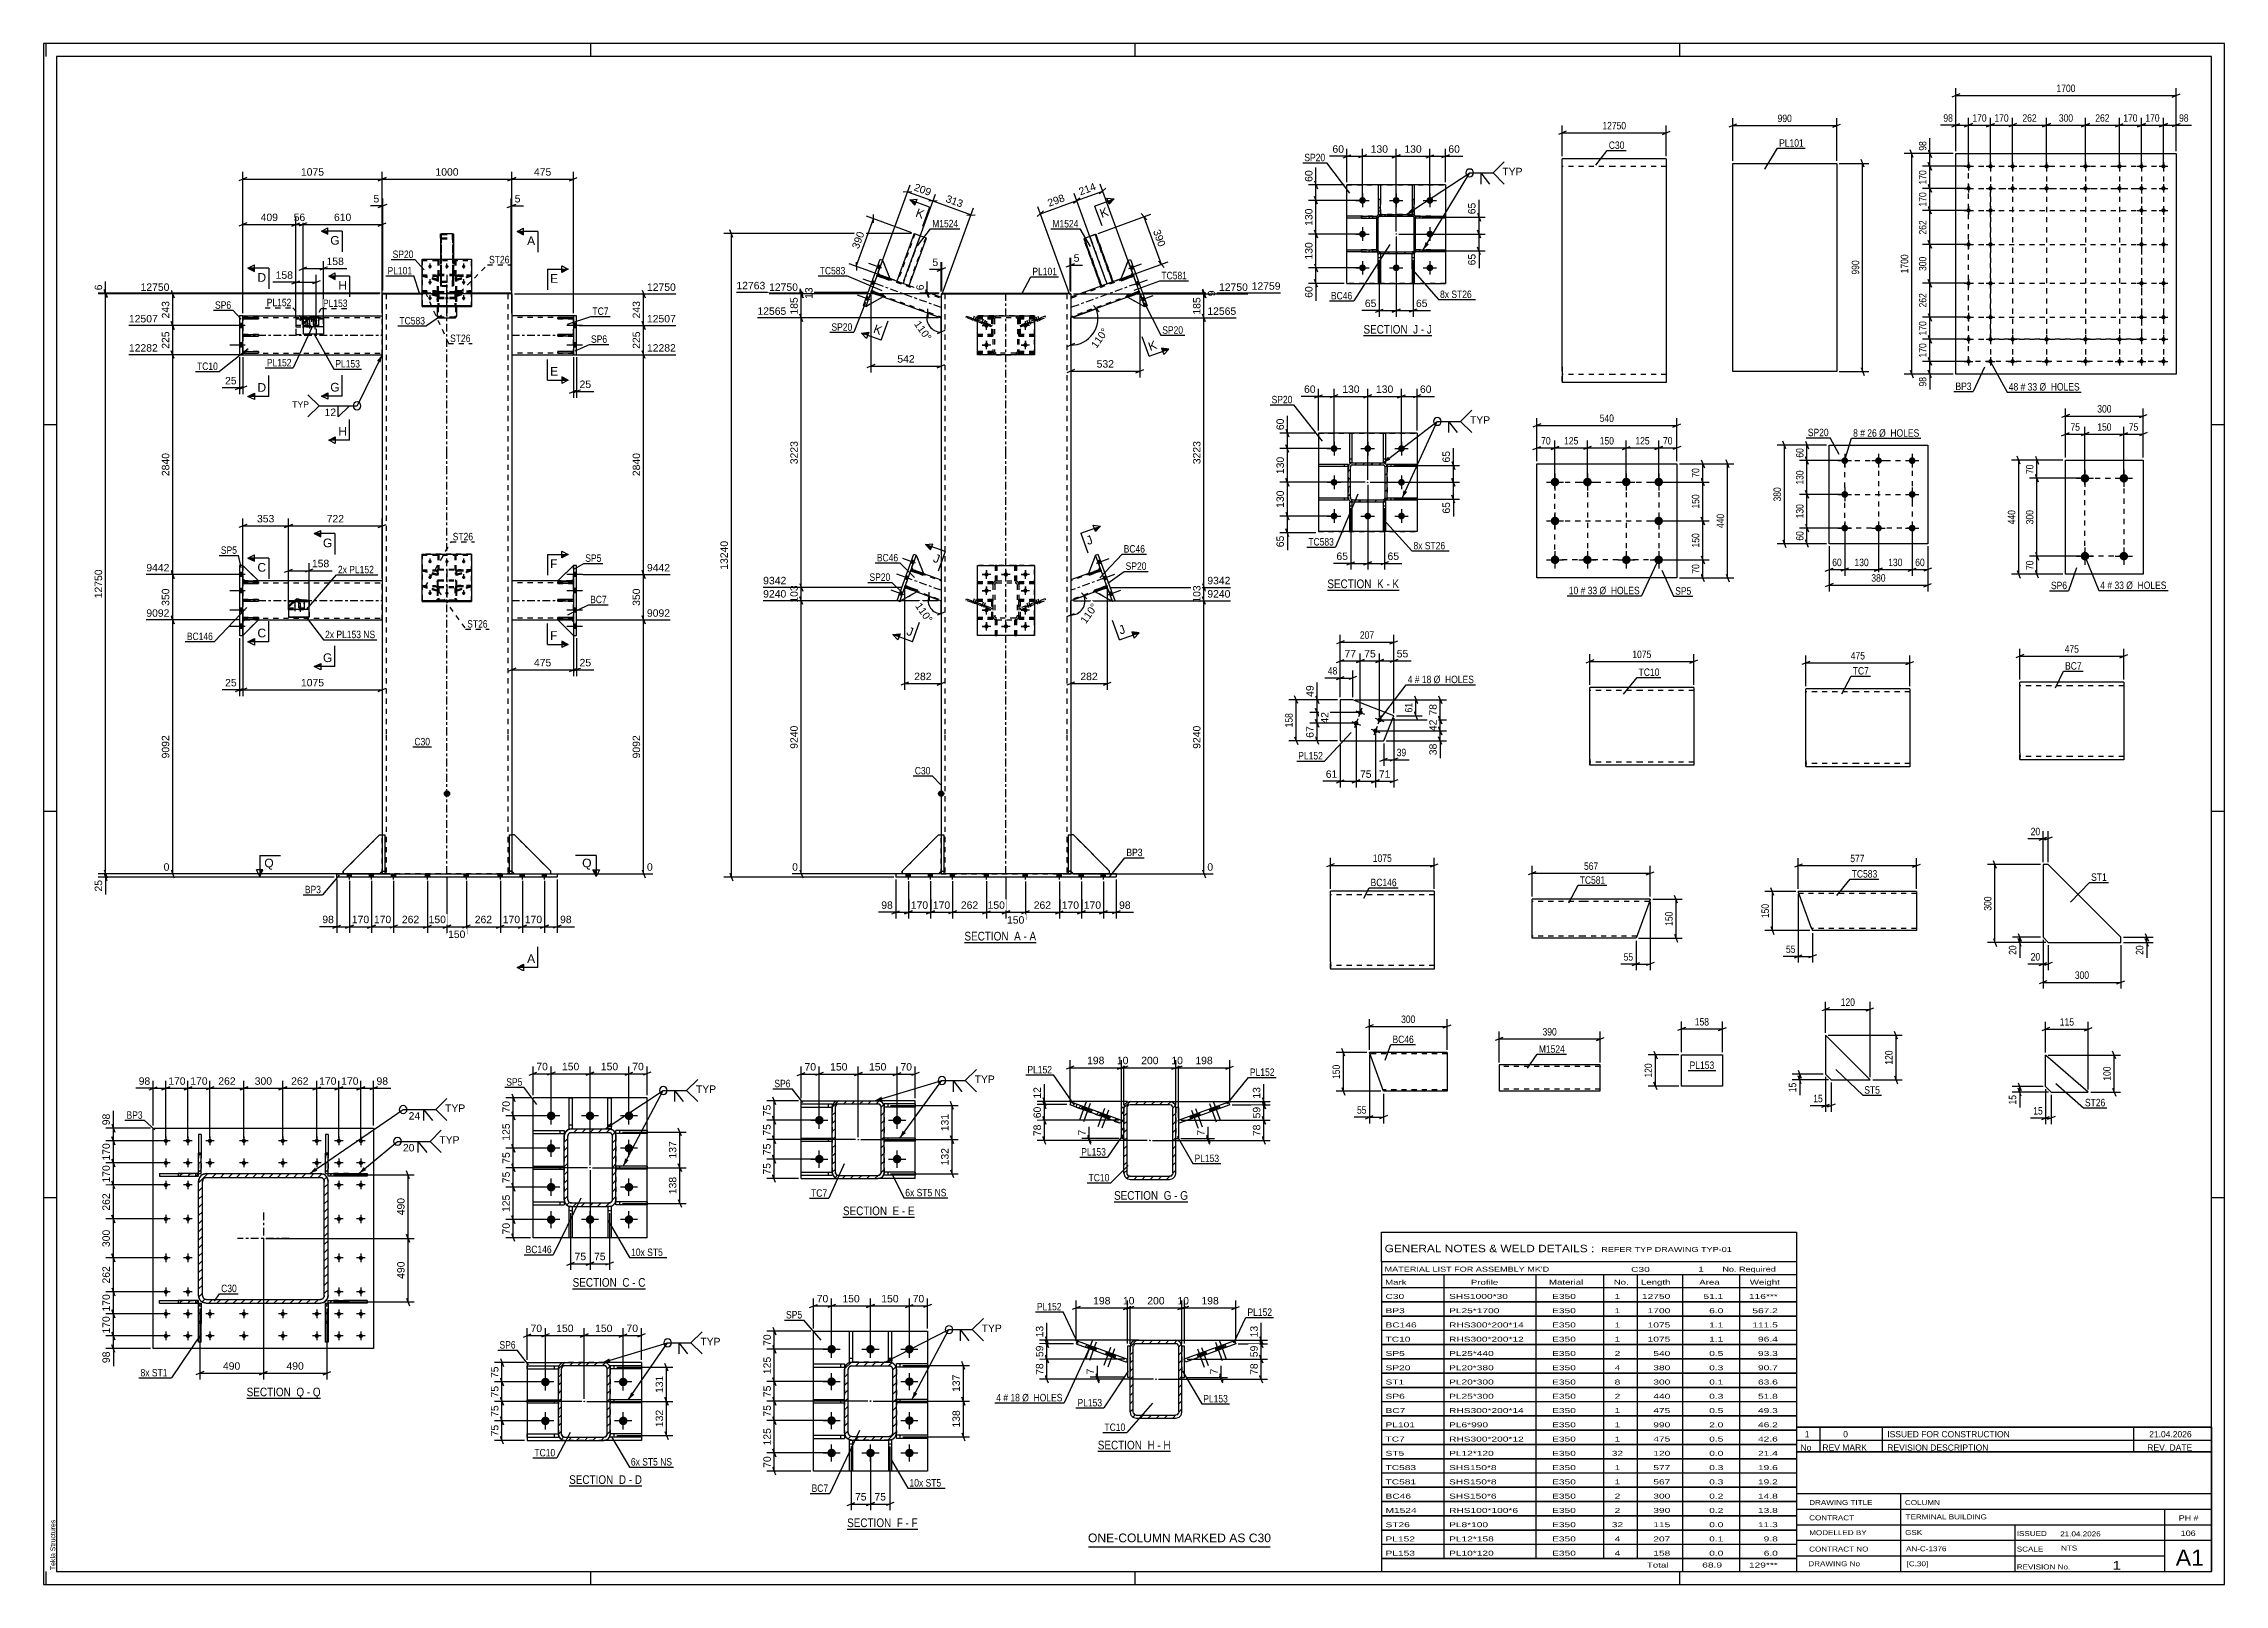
# Model space of a CAD drawing. Header units: millimetres. Extents: x 0 to 841, y 0 to 594.
import ezdxf

# ---------------------------------------------------------------- set-up
doc = ezdxf.new("R2010")
doc.units = ezdxf.units.MM
doc.linetypes.add('DXK_LINE_DOT2', pattern=[3.9198, 1.9599, -1.9599])
doc.linetypes.add('DXK_LINE_DOT3', pattern=[5.9187, 2.979, -0.9799, 0.9799, -0.9799])
doc.styles.add('Arial', font='arial.ttf', dxfattribs={"height": 0.2})
doc.styles.add('Arial Narrow', font='ARIALN.TTF', dxfattribs={"height": 0.2})

# ---------------------------------------------------------------- blocks, each defined once
blk = doc.blocks.new('Unknown-284856302-18 - 1248')
at = {"color": 6, "linetype": 'Continuous'}
blk.add_line((78.31, 71.76), (106.81, 71.76), dxfattribs=at)
at = {"color": 0, "linetype": 'Continuous'}
blk.add_wipeout([(96.42, 72.51), (96.42, 76.01), (78.31, 76.01), (78.31, 72.51)], dxfattribs=at)
blk.add_wipeout([(100.46, 72.51), (100.46, 76.01), (97.47, 76.01), (97.47, 72.51)], dxfattribs=at)
at = {"color": 7, "linetype": 'Continuous', "style": 'Arial Narrow'}
blk.add_text('SECTION ', height=3.34, dxfattribs=at).set_placement((78.31, 72.51))
at = {"color": 0, "linetype": 'Continuous'}
blk.add_wipeout([(102.78, 72.51), (102.78, 76.01), (101.51, 76.01), (101.51, 72.51)], dxfattribs=at)
blk.add_wipeout([(106.81, 72.51), (106.81, 76.01), (103.83, 76.01), (103.83, 72.51)], dxfattribs=at)
at = {"color": 7, "linetype": 'Continuous', "style": 'Arial Narrow'}
for s, p in [('Q', (97.47, 72.51)), ('Q', (103.83, 72.51)), ('-', (101.51, 72.51))]:
    blk.add_text(s, height=3.34, dxfattribs=at).set_placement(p)
blk = doc.blocks.new('Unknown-284856302-1131')
at = {"color": 5, "linetype": 'Continuous'}
for p, q in [((841, 594), (0, 594)), ((0, 594), (0, 0)), ((1, 589), (1, 594)), ((836, 589), (5, 589)), ((5, 589), (5, 5)), ((211, 589), (211, 594)), ((421, 589), (421, 594)), ((631, 589), (631, 594)), ((836, 5), (836, 589)), ((841, 0), (841, 594)), ((5, 447), (0, 447)), ((841, 447), (836, 447)), ((5, 298), (0, 298)), ((841, 298), (836, 298)), ((5, 149), (0, 149)), ((841, 149), (836, 149)), ((0, 0), (841, 0)), ((1, 0), (1, 5)), ((5, 5), (836, 5)), ((211, 0), (211, 5)), ((421, 0), (421, 5)), ((631, 0), (631, 5))]:
    blk.add_line(p, q, dxfattribs=at)
at = {"color": 174, "linetype": 'Continuous', "style": 'Arial'}
blk.add_text('Tekla Structures', height=1.9102, rotation=90, dxfattribs=at).set_placement((4.5, 5.5))
blk = doc.blocks.new('Unknown-284856302-11 - 24076')
at = {"color": 6, "linetype": 'Continuous'}
blk.add_line((355.11, 247.49), (382.76, 247.49), dxfattribs=at)
at = {"color": 0, "linetype": 'Continuous'}
blk.add_wipeout([(373.22, 248.24), (373.22, 251.74), (355.11, 251.74), (355.11, 248.24)], dxfattribs=at)
blk.add_wipeout([(376.83, 248.24), (376.83, 251.74), (374.27, 251.74), (374.27, 248.24)], dxfattribs=at)
at = {"color": 7, "linetype": 'Continuous', "style": 'Arial Narrow'}
blk.add_text('SECTION ', height=3.34, dxfattribs=at).set_placement((355.11, 248.24))
at = {"color": 0, "linetype": 'Continuous'}
blk.add_wipeout([(379.15, 248.24), (379.15, 251.74), (377.88, 251.74), (377.88, 248.24)], dxfattribs=at)
blk.add_wipeout([(382.76, 248.24), (382.76, 251.74), (380.2, 251.74), (380.2, 248.24)], dxfattribs=at)
at = {"color": 7, "linetype": 'Continuous', "style": 'Arial Narrow'}
for s, p in [('A', (374.27, 248.24)), ('-', (377.88, 248.24)), ('A', (380.2, 248.24))]:
    blk.add_text(s, height=3.34, dxfattribs=at).set_placement(p)
blk = doc.blocks.new('Unknown-284856302-13 - 26967')
at = {"color": 6, "linetype": 'Continuous'}
blk.add_line((204.02, 113.99), (232.09, 113.99), dxfattribs=at)
at = {"color": 0, "linetype": 'Continuous'}
blk.add_wipeout([(222.13, 114.74), (222.13, 118.24), (204.02, 118.24), (204.02, 114.74)], dxfattribs=at)
blk.add_wipeout([(225.95, 114.74), (225.95, 118.24), (223.18, 118.24), (223.18, 114.74)], dxfattribs=at)
at = {"color": 7, "linetype": 'Continuous', "style": 'Arial Narrow'}
blk.add_text('SECTION ', height=3.34, dxfattribs=at).set_placement((204.02, 114.74))
at = {"color": 0, "linetype": 'Continuous'}
blk.add_wipeout([(228.27, 114.74), (228.27, 118.24), (227, 118.24), (227, 114.74)], dxfattribs=at)
blk.add_wipeout([(232.09, 114.74), (232.09, 118.24), (229.32, 118.24), (229.32, 114.74)], dxfattribs=at)
at = {"color": 7, "linetype": 'Continuous', "style": 'Arial Narrow'}
for s, p in [('C', (223.18, 114.74)), ('C', (229.32, 114.74)), ('-', (227, 114.74))]:
    blk.add_text(s, height=3.34, dxfattribs=at).set_placement(p)
blk = doc.blocks.new('Unknown-284856302-14 - 27141')
at = {"color": 6, "linetype": 'Continuous'}
blk.add_line((202.68, 37.97), (230.75, 37.97), dxfattribs=at)
at = {"color": 0, "linetype": 'Continuous'}
blk.add_wipeout([(220.78, 38.72), (220.78, 42.22), (202.68, 42.22), (202.68, 38.72)], dxfattribs=at)
blk.add_wipeout([(224.6, 38.72), (224.6, 42.22), (221.83, 42.22), (221.83, 38.72)], dxfattribs=at)
at = {"color": 7, "linetype": 'Continuous', "style": 'Arial Narrow'}
blk.add_text('SECTION ', height=3.34, dxfattribs=at).set_placement((202.68, 38.72))
at = {"color": 0, "linetype": 'Continuous'}
blk.add_wipeout([(226.93, 38.72), (226.93, 42.22), (225.65, 42.22), (225.65, 38.72)], dxfattribs=at)
blk.add_wipeout([(230.75, 38.72), (230.75, 42.22), (227.98, 42.22), (227.98, 38.72)], dxfattribs=at)
at = {"color": 7, "linetype": 'Continuous', "style": 'Arial Narrow'}
for s, p in [('D', (221.83, 38.72)), ('D', (227.98, 38.72)), ('-', (225.65, 38.72))]:
    blk.add_text(s, height=3.34, dxfattribs=at).set_placement(p)
blk = doc.blocks.new('Unknown-284856302-15 - 27291')
at = {"color": 6, "linetype": 'Continuous'}
blk.add_line((309.87, 21.33), (337.09, 21.33), dxfattribs=at)
at = {"color": 0, "linetype": 'Continuous'}
blk.add_wipeout([(327.98, 22.08), (327.98, 25.58), (309.87, 25.58), (309.87, 22.08)], dxfattribs=at)
blk.add_wipeout([(331.37, 22.08), (331.37, 25.58), (329.03, 25.58), (329.03, 22.08)], dxfattribs=at)
at = {"color": 7, "linetype": 'Continuous', "style": 'Arial Narrow'}
blk.add_text('SECTION ', height=3.34, dxfattribs=at).set_placement((309.87, 22.08))
at = {"color": 0, "linetype": 'Continuous'}
blk.add_wipeout([(333.69, 22.08), (333.69, 25.58), (332.42, 25.58), (332.42, 22.08)], dxfattribs=at)
blk.add_wipeout([(337.09, 22.08), (337.09, 25.58), (334.74, 25.58), (334.74, 22.08)], dxfattribs=at)
at = {"color": 7, "linetype": 'Continuous', "style": 'Arial Narrow'}
for s, p in [('F', (329.03, 22.08)), ('F', (334.74, 22.08)), ('-', (332.42, 22.08))]:
    blk.add_text(s, height=3.34, dxfattribs=at).set_placement(p)
blk = doc.blocks.new('Unknown-284856302-16 - 27472')
at = {"color": 6, "linetype": 'Continuous'}
blk.add_line((308.26, 141.59), (335.9, 141.59), dxfattribs=at)
at = {"color": 0, "linetype": 'Continuous'}
blk.add_wipeout([(326.37, 142.34), (326.37, 145.84), (308.26, 145.84), (308.26, 142.34)], dxfattribs=at)
blk.add_wipeout([(329.97, 142.34), (329.97, 145.84), (327.42, 145.84), (327.42, 142.34)], dxfattribs=at)
at = {"color": 7, "linetype": 'Continuous', "style": 'Arial Narrow'}
blk.add_text('SECTION ', height=3.34, dxfattribs=at).set_placement((308.26, 142.34))
at = {"color": 0, "linetype": 'Continuous'}
blk.add_wipeout([(332.3, 142.34), (332.3, 145.84), (331.02, 145.84), (331.02, 142.34)], dxfattribs=at)
blk.add_wipeout([(335.9, 142.34), (335.9, 145.84), (333.35, 145.84), (333.35, 142.34)], dxfattribs=at)
at = {"color": 7, "linetype": 'Continuous', "style": 'Arial Narrow'}
for s, p in [('E', (327.42, 142.34)), ('-', (331.02, 142.34)), ('E', (333.35, 142.34))]:
    blk.add_text(s, height=3.34, dxfattribs=at).set_placement(p)
blk = doc.blocks.new('Unknown-284856302-17 - 27650')
at = {"color": 6, "linetype": 'Continuous'}
blk.add_line((412.8, 147.52), (441.3, 147.52), dxfattribs=at)
at = {"color": 0, "linetype": 'Continuous'}
blk.add_wipeout([(430.91, 148.27), (430.91, 151.77), (412.8, 151.77), (412.8, 148.27)], dxfattribs=at)
blk.add_wipeout([(434.94, 148.27), (434.94, 151.77), (431.96, 151.77), (431.96, 148.27)], dxfattribs=at)
at = {"color": 7, "linetype": 'Continuous', "style": 'Arial Narrow'}
blk.add_text('SECTION ', height=3.34, dxfattribs=at).set_placement((412.8, 148.27))
at = {"color": 0, "linetype": 'Continuous'}
blk.add_wipeout([(437.27, 148.27), (437.27, 151.77), (435.99, 151.77), (435.99, 148.27)], dxfattribs=at)
blk.add_wipeout([(441.3, 148.27), (441.3, 151.77), (438.32, 151.77), (438.32, 148.27)], dxfattribs=at)
at = {"color": 7, "linetype": 'Continuous', "style": 'Arial Narrow'}
for s, p in [('G', (431.96, 148.27)), ('G', (438.32, 148.27)), ('-', (435.99, 148.27))]:
    blk.add_text(s, height=3.34, dxfattribs=at).set_placement(p)
blk = doc.blocks.new('Unknown-284856302-19 - 27796')
at = {"color": 6, "linetype": 'Continuous'}
blk.add_line((406.53, 51.29), (434.6, 51.29), dxfattribs=at)
at = {"color": 0, "linetype": 'Continuous'}
blk.add_wipeout([(424.64, 52.04), (424.64, 55.54), (406.53, 55.54), (406.53, 52.04)], dxfattribs=at)
blk.add_wipeout([(428.46, 52.04), (428.46, 55.54), (425.69, 55.54), (425.69, 52.04)], dxfattribs=at)
at = {"color": 7, "linetype": 'Continuous', "style": 'Arial Narrow'}
blk.add_text('SECTION ', height=3.34, dxfattribs=at).set_placement((406.53, 52.04))
at = {"color": 0, "linetype": 'Continuous'}
blk.add_wipeout([(430.79, 52.04), (430.79, 55.54), (429.51, 55.54), (429.51, 52.04)], dxfattribs=at)
blk.add_wipeout([(434.6, 52.04), (434.6, 55.54), (431.84, 55.54), (431.84, 52.04)], dxfattribs=at)
at = {"color": 7, "linetype": 'Continuous', "style": 'Arial Narrow'}
for s, p in [('H', (425.69, 52.04)), ('-', (429.51, 52.04)), ('H', (431.84, 52.04))]:
    blk.add_text(s, height=3.34, dxfattribs=at).set_placement(p)
blk = doc.blocks.new('Unknown-284856302-20 - 28879')
at = {"color": 6, "linetype": 'Continuous'}
blk.add_line((509, 481.44), (535.37, 481.44), dxfattribs=at)
at = {"color": 0, "linetype": 'Continuous'}
blk.add_wipeout([(527.11, 482.19), (527.11, 485.69), (509, 485.69), (509, 482.19)], dxfattribs=at)
blk.add_wipeout([(530.07, 482.19), (530.07, 485.69), (528.16, 485.69), (528.16, 482.19)], dxfattribs=at)
at = {"color": 7, "linetype": 'Continuous', "style": 'Arial Narrow'}
blk.add_text('SECTION ', height=3.34, dxfattribs=at).set_placement((509, 482.19))
at = {"color": 0, "linetype": 'Continuous'}
blk.add_wipeout([(532.4, 482.19), (532.4, 485.69), (531.12, 485.69), (531.12, 482.19)], dxfattribs=at)
blk.add_wipeout([(535.37, 482.19), (535.37, 485.69), (533.45, 485.69), (533.45, 482.19)], dxfattribs=at)
at = {"color": 7, "linetype": 'Continuous', "style": 'Arial Narrow'}
for s, p in [('J', (528.16, 482.19)), ('-', (531.12, 482.19)), ('J', (533.45, 482.19))]:
    blk.add_text(s, height=3.34, dxfattribs=at).set_placement(p)
blk = doc.blocks.new('Unknown-284856302-21 - 29189')
at = {"color": 6, "linetype": 'Continuous'}
blk.add_line((495.07, 383.32), (522.72, 383.32), dxfattribs=at)
at = {"color": 0, "linetype": 'Continuous'}
blk.add_wipeout([(513.18, 384.07), (513.18, 387.57), (495.07, 387.57), (495.07, 384.07)], dxfattribs=at)
blk.add_wipeout([(516.79, 384.07), (516.79, 387.57), (514.23, 387.57), (514.23, 384.07)], dxfattribs=at)
at = {"color": 7, "linetype": 'Continuous', "style": 'Arial Narrow'}
blk.add_text('SECTION ', height=3.34, dxfattribs=at).set_placement((495.07, 384.07))
at = {"color": 0, "linetype": 'Continuous'}
blk.add_wipeout([(519.11, 384.07), (519.11, 387.57), (517.84, 387.57), (517.84, 384.07)], dxfattribs=at)
blk.add_wipeout([(522.72, 384.07), (522.72, 387.57), (520.16, 387.57), (520.16, 384.07)], dxfattribs=at)
at = {"color": 7, "linetype": 'Continuous', "style": 'Arial Narrow'}
for s, p in [('K', (514.23, 384.07)), ('K', (520.16, 384.07)), ('-', (517.84, 384.07))]:
    blk.add_text(s, height=3.34, dxfattribs=at).set_placement(p)
blk = doc.blocks.new('Part-284856302-1340 - 1248')
at = {"linetype": 'Continuous'}
h = blk.add_hatch(dxfattribs=at)
h.set_pattern_fill('', scale=0.7, style=0, pattern_type=0)
h.set_pattern_definition([(45, (117.6086, 109.3798), (-1.57154, 1.57154), [])])
h.paths.add_polyline_path([(117.61, 108.38), (117.61, 109.38), (109.75, 109.38), (109.75, 108.38)])
at = {"color": 7, "linetype": 'DXK_LINE_DOT2'}
for p, q in [((117.61, 109.38), (109.75, 109.38)), ((109.75, 108.38), (109.75, 109.38)), ((110.75, 108.38), (110.75, 109.38)), ((117.61, 108.38), (109.75, 108.38))]:
    blk.add_line(p, q, dxfattribs=at)
at = {"color": 2, "linetype": 'Continuous'}
for p, q in [((109.75, 109.38), (117.61, 109.38)), ((109.75, 108.38), (109.75, 109.38)), ((124.75, 109.38), (117.61, 109.38)), ((117.61, 109.38), (117.61, 108.38)), ((124.75, 109.38), (124.75, 108.38)), ((117.61, 108.38), (109.75, 108.38)), ((124.75, 108.38), (117.61, 108.38))]:
    blk.add_line(p, q, dxfattribs=at)
blk = doc.blocks.new('Part-284856302-1292 - 1248')
at = {"linetype": 'Continuous'}
h = blk.add_hatch(dxfattribs=at)
h.set_pattern_fill('', scale=0.7, style=0, pattern_type=0)
h.set_pattern_definition([(45, (117.6086, 158.3798), (-1.57154, 1.57154), [])])
h.paths.add_polyline_path([(117.61, 157.38), (117.61, 158.38), (109.75, 158.38), (109.75, 157.38)])
at = {"color": 7, "linetype": 'DXK_LINE_DOT2'}
for p, q in [((117.61, 158.38), (109.75, 158.38)), ((109.75, 157.38), (109.75, 158.38)), ((117.61, 157.38), (109.75, 157.38)), ((110.75, 157.38), (110.75, 158.38))]:
    blk.add_line(p, q, dxfattribs=at)
at = {"color": 2, "linetype": 'Continuous'}
for p, q in [((109.75, 158.38), (117.61, 158.38)), ((109.75, 157.38), (109.75, 158.38)), ((117.61, 157.38), (109.75, 157.38)), ((117.61, 158.38), (124.75, 158.38)), ((117.61, 158.38), (117.61, 157.38)), ((124.75, 157.38), (117.61, 157.38)), ((124.75, 158.38), (124.75, 157.38))]:
    blk.add_line(p, q, dxfattribs=at)
blk = doc.blocks.new('Part-284856302-1335 - 1248')
at = {"linetype": 'Continuous'}
h = blk.add_hatch(dxfattribs=at)
h.set_pattern_fill('', scale=0.7, style=0, pattern_type=0)
h.set_pattern_definition([(45, (109.745, 108.3798), (-1.57154, 1.57154), [])])
h.paths.add_polyline_path([(109.75, 100.52), (109.75, 108.38), (108.75, 108.38), (108.75, 100.52)])
at = {"color": 7, "linetype": 'DXK_LINE_DOT2'}
for p, q in [((108.75, 100.52), (108.75, 108.38)), ((108.75, 108.38), (109.75, 108.38)), ((108.75, 107.38), (109.75, 107.38)), ((109.75, 100.52), (109.75, 108.38))]:
    blk.add_line(p, q, dxfattribs=at)
at = {"color": 2, "linetype": 'Continuous'}
for p, q in [((108.75, 100.52), (108.75, 108.38)), ((108.75, 108.38), (109.75, 108.38)), ((109.75, 108.38), (109.75, 100.52)), ((108.75, 93.38), (108.75, 100.52)), ((109.75, 100.52), (108.75, 100.52)), ((109.75, 93.38), (108.75, 93.38)), ((109.75, 100.52), (109.75, 93.38))]:
    blk.add_line(p, q, dxfattribs=at)
blk = doc.blocks.new('Part-284856302-1272 - 1248')
at = {"color": 2, "linetype": 'Continuous'}
for p, q in [((42.25, 175.88), (127.25, 175.88)), ((42.25, 90.88), (42.25, 175.88)), ((127.25, 175.88), (127.25, 90.88)), ((127.25, 90.88), (42.25, 90.88))]:
    blk.add_line(p, q, dxfattribs=at)
blk = doc.blocks.new('Part-284856302-1287 - 1248')
at = {"linetype": 'Continuous'}
h = blk.add_hatch(dxfattribs=at)
h.set_pattern_fill('', scale=0.7, style=0, pattern_type=0)
h.set_pattern_definition([(45, (109.745, 166.2433), (-1.57154, 1.57154), [])])
h.paths.add_polyline_path([(109.75, 158.38), (109.75, 166.24), (108.75, 166.24), (108.75, 158.38)])
at = {"color": 2, "linetype": 'Continuous'}
for p, q in [((108.75, 173.38), (108.75, 166.24)), ((109.75, 173.38), (108.75, 173.38)), ((109.75, 173.38), (109.75, 166.24)), ((108.75, 158.38), (108.75, 166.24)), ((109.75, 166.24), (108.75, 166.24)), ((109.75, 158.38), (109.75, 166.24)), ((108.75, 158.38), (109.75, 158.38))]:
    blk.add_line(p, q, dxfattribs=at)
at = {"color": 7, "linetype": 'DXK_LINE_DOT2'}
for p, q in [((108.75, 166.24), (108.75, 158.38)), ((109.75, 166.24), (109.75, 158.38)), ((108.75, 159.38), (109.75, 159.38)), ((108.75, 158.38), (109.75, 158.38))]:
    blk.add_line(p, q, dxfattribs=at)
blk = doc.blocks.new('Bolt-284856302-1409 - 1248')
at = {"linetype": 'Continuous'}
for points in [[(47.97, 170.98, -1), (46.32, 170.98, -1)], [(56.47, 170.98, -1), (54.82, 170.98, -1)], [(64.97, 170.98, -1), (63.32, 170.98, -1)], [(78.07, 170.98, -1), (76.42, 170.98, -1)], [(93.07, 170.98, -1), (91.42, 170.98, -1)], [(106.17, 170.98, -1), (104.52, 170.98, -1)], [(114.67, 170.98, -1), (113.02, 170.98, -1)], [(123.17, 170.98, -1), (121.52, 170.98, -1)], [(47.97, 162.48, -1), (46.32, 162.48, -1)], [(56.47, 162.48, -1), (54.82, 162.48, -1)], [(64.97, 162.48, -1), (63.32, 162.48, -1)], [(78.07, 162.48, -1), (76.42, 162.48, -1)], [(93.07, 162.48, -1), (91.42, 162.48, -1)], [(106.17, 162.48, -1), (104.52, 162.48, -1)], [(114.67, 162.48, -1), (113.02, 162.48, -1)], [(123.17, 162.48, -1), (121.52, 162.48, -1)], [(47.97, 153.98, -1), (46.32, 153.98, -1)], [(56.47, 153.98, -1), (54.82, 153.98, -1)], [(114.67, 153.98, -1), (113.02, 153.98, -1)], [(123.17, 153.98, -1), (121.52, 153.98, -1)], [(47.97, 140.88, -1), (46.32, 140.88, -1)], [(56.47, 140.88, -1), (54.82, 140.88, -1)], [(114.67, 140.88, -1), (113.02, 140.88, -1)], [(123.17, 140.88, -1), (121.52, 140.88, -1)], [(47.97, 125.88, -1), (46.32, 125.88, -1)], [(56.47, 125.88, -1), (54.82, 125.88, -1)], [(114.67, 125.88, -1), (113.02, 125.88, -1)], [(123.17, 125.88, -1), (121.52, 125.88, -1)], [(47.97, 112.78, -1), (46.32, 112.78, -1)], [(56.47, 112.78, -1), (54.82, 112.78, -1)], [(114.67, 112.78, -1), (113.02, 112.78, -1)], [(123.17, 112.78, -1), (121.52, 112.78, -1)], [(47.97, 104.28, -1), (46.32, 104.28, -1)], [(56.47, 104.28, -1), (54.82, 104.28, -1)], [(64.97, 104.28, -1), (63.32, 104.28, -1)], [(78.07, 104.28, -1), (76.42, 104.28, -1)], [(93.07, 104.28, -1), (91.42, 104.28, -1)], [(106.17, 104.28, -1), (104.52, 104.28, -1)], [(114.67, 104.28, -1), (113.02, 104.28, -1)], [(123.17, 104.28, -1), (121.52, 104.28, -1)], [(47.97, 95.78, -1), (46.32, 95.78, -1)], [(56.47, 95.78, -1), (54.82, 95.78, -1)], [(64.97, 95.78, -1), (63.32, 95.78, -1)], [(78.07, 95.78, -1), (76.42, 95.78, -1)], [(93.07, 95.78, -1), (91.42, 95.78, -1)], [(106.17, 95.78, -1), (104.52, 95.78, -1)], [(114.67, 95.78, -1), (113.02, 95.78, -1)], [(123.17, 95.78, -1), (121.52, 95.78, -1)]]:
    blk.add_hatch(color=1, dxfattribs=at).paths.add_polyline_path(points)
at = {"color": 1, "linetype": 'Continuous'}
for p, q in [((48.8, 170.98), (45.5, 170.98)), ((47.15, 172.63), (47.15, 169.33)), ((57.3, 170.98), (54, 170.98)), ((55.65, 172.63), (55.65, 169.33)), ((65.8, 170.98), (62.5, 170.98)), ((64.15, 172.63), (64.15, 169.33)), ((78.9, 170.98), (75.6, 170.98)), ((77.25, 172.63), (77.25, 169.33)), ((93.9, 170.98), (90.6, 170.98)), ((92.25, 172.63), (92.25, 169.33)), ((107, 170.98), (103.7, 170.98)), ((105.35, 172.63), (105.35, 169.33)), ((115.5, 170.98), (112.2, 170.98)), ((113.85, 172.63), (113.85, 169.33)), ((124, 170.98), (120.7, 170.98)), ((122.35, 172.63), (122.35, 169.33)), ((48.8, 162.48), (45.5, 162.48)), ((47.15, 164.13), (47.15, 160.83)), ((57.3, 162.48), (54, 162.48)), ((55.65, 164.13), (55.65, 160.83)), ((65.8, 162.48), (62.5, 162.48)), ((64.15, 164.13), (64.15, 160.83)), ((78.9, 162.48), (75.6, 162.48)), ((77.25, 164.13), (77.25, 160.83)), ((93.9, 162.48), (90.6, 162.48)), ((92.25, 164.13), (92.25, 160.83)), ((107, 162.48), (103.7, 162.48)), ((105.35, 164.13), (105.35, 160.83)), ((115.5, 162.48), (112.2, 162.48)), ((113.85, 164.13), (113.85, 160.83)), ((124, 162.48), (120.7, 162.48)), ((122.35, 164.13), (122.35, 160.83)), ((48.8, 153.98), (45.5, 153.98)), ((47.15, 155.63), (47.15, 152.33)), ((57.3, 153.98), (54, 153.98)), ((55.65, 155.63), (55.65, 152.33)), ((115.5, 153.98), (112.2, 153.98)), ((113.85, 155.63), (113.85, 152.33)), ((124, 153.98), (120.7, 153.98)), ((122.35, 155.63), (122.35, 152.33)), ((48.8, 140.88), (45.5, 140.88)), ((47.15, 142.53), (47.15, 139.23)), ((57.3, 140.88), (54, 140.88)), ((55.65, 142.53), (55.65, 139.23)), ((115.5, 140.88), (112.2, 140.88)), ((113.85, 142.53), (113.85, 139.23)), ((124, 140.88), (120.7, 140.88)), ((122.35, 142.53), (122.35, 139.23)), ((47.15, 127.53), (47.15, 124.23)), ((55.65, 127.53), (55.65, 124.23)), ((113.85, 127.53), (113.85, 124.23)), ((122.35, 127.53), (122.35, 124.23)), ((48.8, 125.88), (45.5, 125.88)), ((57.3, 125.88), (54, 125.88)), ((115.5, 125.88), (112.2, 125.88)), ((124, 125.88), (120.7, 125.88)), ((48.8, 112.78), (45.5, 112.78)), ((47.15, 114.43), (47.15, 111.13)), ((57.3, 112.78), (54, 112.78)), ((55.65, 114.43), (55.65, 111.13)), ((115.5, 112.78), (112.2, 112.78)), ((113.85, 114.43), (113.85, 111.13)), ((124, 112.78), (120.7, 112.78)), ((122.35, 114.43), (122.35, 111.13)), ((48.8, 104.28), (45.5, 104.28)), ((47.15, 105.93), (47.15, 102.63)), ((57.3, 104.28), (54, 104.28)), ((55.65, 105.93), (55.65, 102.63)), ((65.8, 104.28), (62.5, 104.28)), ((64.15, 105.93), (64.15, 102.63)), ((78.9, 104.28), (75.6, 104.28)), ((77.25, 105.93), (77.25, 102.63)), ((93.9, 104.28), (90.6, 104.28)), ((92.25, 105.93), (92.25, 102.63)), ((107, 104.28), (103.7, 104.28)), ((105.35, 105.93), (105.35, 102.63)), ((115.5, 104.28), (112.2, 104.28)), ((113.85, 105.93), (113.85, 102.63)), ((124, 104.28), (120.7, 104.28)), ((122.35, 105.93), (122.35, 102.63)), ((48.8, 95.78), (45.5, 95.78)), ((47.15, 97.43), (47.15, 94.13)), ((57.3, 95.78), (54, 95.78)), ((55.65, 97.43), (55.65, 94.13)), ((65.8, 95.78), (62.5, 95.78)), ((64.15, 97.43), (64.15, 94.13)), ((78.9, 95.78), (75.6, 95.78)), ((77.25, 97.43), (77.25, 94.13)), ((93.9, 95.78), (90.6, 95.78)), ((92.25, 97.43), (92.25, 94.13)), ((107, 95.78), (103.7, 95.78)), ((105.35, 97.43), (105.35, 94.13)), ((115.5, 95.78), (112.2, 95.78)), ((113.85, 97.43), (113.85, 94.13)), ((124, 95.78), (120.7, 95.78)), ((122.35, 97.43), (122.35, 94.13))]:
    blk.add_line(p, q, dxfattribs=at)
blk = doc.blocks.new('Part-284856302-1345 - 1248')
at = {"linetype": 'Continuous'}
h = blk.add_hatch(dxfattribs=at)
h.set_pattern_fill('', scale=0.7, style=0, pattern_type=0)
h.set_pattern_definition([(45, (60.745, 166.2433), (-1.57154, 1.57154), [])])
h.paths.add_polyline_path([(60.75, 158.38), (60.75, 166.24), (59.75, 166.24), (59.75, 158.38)])
at = {"color": 2, "linetype": 'Continuous'}
for p, q in [((60.75, 173.38), (59.75, 173.38)), ((59.75, 173.38), (59.75, 166.24)), ((60.75, 173.38), (60.75, 166.24)), ((59.75, 158.38), (59.75, 166.24)), ((60.75, 166.24), (59.75, 166.24)), ((60.75, 158.38), (60.75, 166.24)), ((59.75, 158.38), (60.75, 158.38))]:
    blk.add_line(p, q, dxfattribs=at)
at = {"color": 7, "linetype": 'DXK_LINE_DOT2'}
for p, q in [((59.75, 166.24), (59.75, 158.38)), ((60.75, 166.24), (60.75, 158.38)), ((59.75, 159.38), (60.75, 159.38)), ((59.75, 158.38), (60.75, 158.38))]:
    blk.add_line(p, q, dxfattribs=at)
blk = doc.blocks.new('Part-284856302-1350 - 1248')
at = {"linetype": 'Continuous'}
h = blk.add_hatch(dxfattribs=at)
h.set_pattern_fill('', scale=0.7, style=0, pattern_type=0)
h.set_pattern_definition([(45, (59.745, 158.3798), (-1.57154, 1.57154), [])])
h.paths.add_polyline_path([(59.75, 157.38), (59.75, 158.38), (51.88, 158.38), (51.88, 157.38)])
at = {"color": 2, "linetype": 'Continuous'}
for p, q in [((44.75, 158.38), (51.88, 158.38)), ((44.75, 158.38), (44.75, 157.38)), ((44.75, 157.38), (51.88, 157.38)), ((59.75, 158.38), (51.88, 158.38)), ((51.88, 158.38), (51.88, 157.38)), ((51.88, 157.38), (59.75, 157.38)), ((59.75, 157.38), (59.75, 158.38))]:
    blk.add_line(p, q, dxfattribs=at)
at = {"color": 7, "linetype": 'DXK_LINE_DOT2'}
for p, q in [((51.88, 158.38), (59.75, 158.38)), ((51.88, 157.38), (59.75, 157.38)), ((58.75, 157.38), (58.75, 158.38)), ((59.75, 157.38), (59.75, 158.38))]:
    blk.add_line(p, q, dxfattribs=at)
blk = doc.blocks.new('Part-284856302-1355 - 1248')
at = {"linetype": 'Continuous'}
h = blk.add_hatch(dxfattribs=at)
h.set_pattern_fill('', scale=0.7, style=0, pattern_type=0)
h.set_pattern_definition([(45, (60.745, 108.3798), (-1.57154, 1.57154), [])])
h.paths.add_polyline_path([(60.75, 100.52), (60.75, 108.38), (59.75, 108.38), (59.75, 100.52)])
at = {"color": 7, "linetype": 'DXK_LINE_DOT2'}
for p, q in [((59.75, 100.52), (59.75, 108.38)), ((59.75, 108.38), (60.75, 108.38)), ((59.75, 107.38), (60.75, 107.38)), ((60.75, 100.52), (60.75, 108.38))]:
    blk.add_line(p, q, dxfattribs=at)
at = {"color": 2, "linetype": 'Continuous'}
for p, q in [((59.75, 100.52), (59.75, 108.38)), ((59.75, 108.38), (60.75, 108.38)), ((60.75, 108.38), (60.75, 100.52)), ((59.75, 93.38), (59.75, 100.52)), ((60.75, 100.52), (59.75, 100.52)), ((60.75, 93.38), (59.75, 93.38)), ((60.75, 93.38), (60.75, 100.52))]:
    blk.add_line(p, q, dxfattribs=at)
blk = doc.blocks.new('Part-284856302-1360 - 1248')
at = {"linetype": 'Continuous'}
h = blk.add_hatch(dxfattribs=at)
h.set_pattern_fill('', scale=0.7, style=0, pattern_type=0)
h.set_pattern_definition([(45, (59.745, 109.3798), (-1.57154, 1.57154), [])])
h.paths.add_polyline_path([(59.75, 108.38), (59.75, 109.38), (51.88, 109.38), (51.88, 108.38)])
at = {"color": 2, "linetype": 'Continuous'}
for p, q in [((44.75, 109.38), (51.88, 109.38)), ((44.75, 108.38), (44.75, 109.38)), ((59.75, 109.38), (51.88, 109.38)), ((51.88, 109.38), (51.88, 108.38)), ((59.75, 108.38), (59.75, 109.38)), ((44.75, 108.38), (51.88, 108.38)), ((51.88, 108.38), (59.75, 108.38))]:
    blk.add_line(p, q, dxfattribs=at)
at = {"color": 7, "linetype": 'DXK_LINE_DOT2'}
for p, q in [((51.88, 109.38), (59.75, 109.38)), ((58.75, 108.38), (58.75, 109.38)), ((59.75, 108.38), (59.75, 109.38)), ((51.88, 108.38), (59.75, 108.38))]:
    blk.add_line(p, q, dxfattribs=at)
blk = doc.blocks.new('Part-284856302-1387 - 1248')
at = {"linetype": 'Continuous'}
h = blk.add_hatch(dxfattribs=at)
h.set_pattern_fill('', scale=0.7, style=0, pattern_type=0)
h.set_pattern_definition([(45, (107.8931, 108.6081), (-1.571545, 1.571545), [])])
h.paths.add_polyline_path([(106.75, 108.38), (107.89, 108.61), (108.87, 109.26), (109.52, 110.23), (109.75, 111.38), (109.75, 155.38), (109.52, 156.53), (108.87, 157.5), (107.89, 158.15), (106.75, 158.38), (62.75, 158.38), (61.6, 158.15), (60.62, 157.5), (59.97, 156.53), (59.75, 155.38), (59.75, 111.38), (59.97, 110.23), (60.62, 109.26), (61.6, 108.61), (62.75, 108.38)])
h.paths.add_polyline_path([(62.17, 109.99), (61.68, 110.32), (61.36, 110.81), (61.25, 111.38), (61.25, 155.38), (61.36, 155.95), (61.68, 156.44), (62.17, 156.77), (62.75, 156.88), (106.75, 156.88), (107.32, 156.77), (107.81, 156.44), (108.13, 155.95), (108.25, 155.38), (108.25, 111.38), (108.13, 110.81), (107.81, 110.32), (107.32, 109.99), (106.75, 109.88), (62.75, 109.88)])
at = {"color": 7, "linetype": 'DXK_LINE_DOT2'}
for p, q in [((59.75, 155.38), (59.97, 156.53)), ((59.75, 111.38), (59.75, 155.38)), ((61.36, 155.95), (61.25, 155.38)), ((61.25, 111.38), (61.25, 155.38)), ((61.6, 158.15), (62.75, 158.38)), ((62.75, 156.88), (62.17, 156.77)), ((62.75, 158.38), (106.75, 158.38)), ((62.75, 156.88), (106.75, 156.88)), ((106.75, 158.38), (107.89, 158.15)), ((107.32, 156.77), (106.75, 156.88)), ((108.25, 155.38), (108.13, 155.95)), ((108.25, 111.38), (108.25, 155.38)), ((109.52, 156.53), (109.75, 155.38)), ((109.75, 111.38), (109.75, 155.38)), ((59.97, 110.23), (59.75, 111.38)), ((61.25, 111.38), (61.36, 110.81)), ((62.17, 109.99), (62.75, 109.88)), ((62.75, 109.88), (106.75, 109.88)), ((106.75, 109.88), (107.32, 109.99)), ((108.13, 110.81), (108.25, 111.38)), ((109.75, 111.38), (109.52, 110.23)), ((62.75, 108.38), (61.6, 108.61)), ((62.75, 108.38), (106.75, 108.38)), ((107.89, 108.61), (106.75, 108.38))]:
    blk.add_line(p, q, dxfattribs=at)
at = {"color": 2, "linetype": 'Continuous'}
for p, q in [((59.97, 156.53), (59.75, 155.38)), ((59.75, 111.38), (59.75, 155.38)), ((61.25, 155.38), (61.36, 155.95)), ((61.25, 111.38), (61.25, 155.38)), ((62.75, 158.38), (61.6, 158.15)), ((62.17, 156.77), (62.75, 156.88)), ((62.75, 158.38), (106.75, 158.38)), ((62.75, 156.88), (106.75, 156.88)), ((107.89, 158.15), (106.75, 158.38)), ((106.75, 156.88), (107.32, 156.77)), ((108.13, 155.95), (108.25, 155.38)), ((108.25, 111.38), (108.25, 155.38)), ((109.75, 155.38), (109.52, 156.53)), ((109.75, 111.38), (109.75, 155.38)), ((59.75, 111.38), (59.97, 110.23)), ((61.36, 110.81), (61.25, 111.38)), ((62.75, 109.88), (62.17, 109.99)), ((62.75, 109.88), (106.75, 109.88)), ((107.32, 109.99), (106.75, 109.88)), ((108.25, 111.38), (108.13, 110.81)), ((109.52, 110.23), (109.75, 111.38)), ((61.6, 108.61), (62.75, 108.38)), ((62.75, 108.38), (106.75, 108.38)), ((106.75, 108.38), (107.89, 108.61))]:
    blk.add_line(p, q, dxfattribs=at)
at = {"color": 7, "linetype": 'DXK_LINE_DOT3'}
for p, q in [((84.75, 143.38), (84.75, 123.38)), ((94.75, 133.38), (74.75, 133.38))]:
    blk.add_line(p, q, dxfattribs=at)
at = {"color": 7, "linetype": 'DXK_LINE_DOT2'}
for centre, radius, start, end in [((62.75, 155.38), 3, 112.5, 157.5), ((62.75, 155.38), 1.5, 112.5, 157.5), ((106.75, 155.38), 1.5, 22.5, 67.5), ((106.75, 155.38), 3, 22.5, 67.5), ((62.75, 111.38), 3, 202.5, 247.5), ((62.75, 111.38), 1.5, 202.5, 247.5), ((106.75, 111.38), 1.5, 292.5, 337.5), ((106.75, 111.38), 3, 292.5, 337.5)]:
    blk.add_arc(centre, radius, start, end, dxfattribs=at)
at = {"color": 2, "linetype": 'Continuous'}
for centre, radius, start, end in [((62.75, 155.38), 3, 112.5, 157.5), ((62.75, 155.38), 1.5, 112.5, 157.5), ((106.75, 155.38), 1.5, 22.5, 67.5), ((106.75, 155.38), 3, 22.5, 67.5), ((62.75, 111.38), 3, 202.5, 247.5), ((62.75, 111.38), 1.5, 202.5, 247.5), ((106.75, 111.38), 1.5, 292.5, 337.5), ((106.75, 111.38), 3, 292.5, 337.5)]:
    blk.add_arc(centre, radius, start, end, dxfattribs=at)
blk = doc.blocks.new('Part-284856302-24081 - 24076')
at = {"color": 2, "linetype": 'Continuous'}
for p, q in [((413.61, 273.94), (328.61, 273.94)), ((328.61, 273.94), (328.61, 272.69)), ((413.61, 272.69), (328.61, 272.69)), ((413.61, 273.94), (413.61, 272.69))]:
    blk.add_line(p, q, dxfattribs=at)
blk = doc.blocks.new('Part-284856302-24089 - 24076')
at = {"color": 7, "linetype": 'DXK_LINE_DOT2'}
for p, q in [((360.11, 488.44), (366.11, 488.44)), ((360.11, 487.84), (360.11, 488.44)), ((366.11, 487.84), (360.11, 487.84)), ((365.36, 487.84), (365.36, 488.44)), ((366.11, 488.44), (366.11, 487.84))]:
    blk.add_line(p, q, dxfattribs=at)
blk = doc.blocks.new('Part-284856302-24141 - 24076')
at = {"color": 7, "linetype": 'DXK_LINE_DOT2'}
for p, q in [((366.11, 386.51), (360.11, 386.51)), ((360.11, 386.51), (360.11, 385.91)), ((360.11, 385.91), (366.11, 385.91)), ((365.36, 385.91), (365.36, 386.51)), ((366.11, 385.91), (366.11, 386.51))]:
    blk.add_line(p, q, dxfattribs=at)
blk = doc.blocks.new('Part-284856302-24077 - 24076')
at = {"color": 7, "linetype": 'DXK_LINE_DOT2'}
for p, q in [((366.2, 488.32), (366.11, 487.86)), ((366.11, 487.86), (366.2, 488.32)), ((366.11, 487.86), (366.11, 475.26)), ((366.71, 487.86), (366.76, 488.09)), ((366.76, 488.09), (366.71, 487.86)), ((366.71, 487.86), (366.71, 475.26)), ((367.31, 489.06), (366.85, 488.97)), ((366.85, 488.97), (367.31, 489.06)), ((367.08, 488.42), (367.31, 488.46)), ((367.31, 488.46), (367.08, 488.42)), ((367.31, 489.06), (374.91, 489.06)), ((367.31, 488.46), (374.91, 488.46)), ((375.37, 488.97), (374.91, 489.06)), ((374.91, 489.06), (375.37, 488.97)), ((374.91, 488.46), (375.14, 488.42)), ((375.14, 488.42), (374.91, 488.46)), ((375.46, 488.09), (375.51, 487.86)), ((375.51, 487.86), (375.46, 488.09)), ((375.51, 487.86), (375.51, 475.26)), ((376.11, 487.86), (376.02, 488.32)), ((376.02, 488.32), (376.11, 487.86)), ((376.11, 487.86), (376.11, 475.26)), ((366.11, 475.26), (366.2, 474.8)), ((366.2, 474.8), (366.11, 475.26)), ((366.76, 475.03), (366.71, 475.26)), ((366.71, 475.26), (366.76, 475.03)), ((366.85, 474.15), (367.31, 474.06)), ((367.31, 474.06), (366.85, 474.15)), ((367.31, 474.66), (367.08, 474.71)), ((367.08, 474.71), (367.31, 474.66)), ((374.91, 474.66), (367.31, 474.66)), ((367.31, 474.06), (374.91, 474.06)), ((375.14, 474.71), (374.91, 474.66)), ((374.91, 474.66), (375.14, 474.71)), ((374.91, 474.06), (375.37, 474.15)), ((375.37, 474.15), (374.91, 474.06)), ((375.51, 475.26), (375.46, 475.03)), ((375.46, 475.03), (375.51, 475.26)), ((376.02, 474.8), (376.11, 475.26)), ((376.11, 475.26), (376.02, 474.8))]:
    blk.add_line(p, q, dxfattribs=at)
at = {"color": 7, "linetype": 'DXK_LINE_DOT3'}
blk.add_line((371.11, 481.56), (371.11, 481.56), dxfattribs=at)
at = {"color": 7, "linetype": 'DXK_LINE_DOT2'}
for centre, radius, start, end in [((367.31, 487.86), 1.2, 112.5, 157.5), ((367.31, 487.86), 1.2, 112.5, 157.5), ((367.31, 487.86), 0.6, 112.5, 157.5), ((367.31, 487.86), 0.6, 112.5, 157.5), ((374.91, 487.86), 0.6, 22.5, 67.5), ((374.91, 487.86), 0.6, 22.5, 67.5), ((374.91, 487.86), 1.2, 22.5, 67.5), ((374.91, 487.86), 1.2, 22.5, 67.5), ((367.31, 475.26), 1.2, 202.5, 247.5), ((367.31, 475.26), 1.2, 202.5, 247.5), ((367.31, 475.26), 0.6, 202.5, 247.5), ((367.31, 475.26), 0.6, 202.5, 247.5), ((374.91, 475.26), 0.6, 292.5, 337.5), ((374.91, 475.26), 0.6, 292.5, 337.5), ((374.91, 475.26), 1.2, 292.5, 337.5), ((374.91, 475.26), 1.2, 292.5, 337.5)]:
    blk.add_arc(centre, radius, start, end, dxfattribs=at)
blk = doc.blocks.new('Part-284856302-24142 - 24076')
at = {"color": 7, "linetype": 'DXK_LINE_DOT2'}
for p, q in [((366.11, 372.76), (360.11, 372.76)), ((360.11, 372.76), (360.11, 372.16)), ((360.11, 372.16), (366.11, 372.16)), ((365.36, 372.16), (365.36, 372.76)), ((366.11, 372.16), (366.11, 372.76))]:
    blk.add_line(p, q, dxfattribs=at)
blk = doc.blocks.new('Part-284856302-24078 - 24076')
at = {"color": 7, "linetype": 'DXK_LINE_DOT2'}
for p, q in [((366.22, 385.97), (366.11, 385.44)), ((366.11, 385.44), (366.22, 385.97)), ((366.11, 385.44), (366.11, 373.24)), ((366.81, 385.44), (366.86, 385.7)), ((366.86, 385.7), (366.81, 385.44)), ((366.81, 385.44), (366.81, 373.24)), ((367.51, 386.84), (366.97, 386.73)), ((366.97, 386.73), (367.51, 386.84)), ((367.24, 386.08), (367.51, 386.14)), ((367.51, 386.14), (367.24, 386.08)), ((367.51, 386.84), (374.71, 386.84)), ((367.51, 386.14), (374.71, 386.14)), ((375.25, 386.73), (374.71, 386.84)), ((374.71, 386.84), (375.25, 386.73)), ((374.71, 386.14), (374.98, 386.08)), ((374.98, 386.08), (374.71, 386.14)), ((375.36, 385.7), (375.41, 385.44)), ((375.41, 385.44), (375.36, 385.7)), ((375.41, 385.44), (375.41, 373.24)), ((376.11, 385.44), (376, 385.97)), ((376, 385.97), (376.11, 385.44)), ((376.11, 385.44), (376.11, 373.24)), ((366.11, 373.24), (366.22, 372.7)), ((366.22, 372.7), (366.11, 373.24)), ((366.86, 372.97), (366.81, 373.24)), ((366.81, 373.24), (366.86, 372.97)), ((366.97, 371.94), (367.51, 371.84)), ((367.51, 371.84), (366.97, 371.94)), ((367.51, 372.54), (367.24, 372.59)), ((367.24, 372.59), (367.51, 372.54)), ((374.71, 372.54), (367.51, 372.54)), ((367.51, 371.84), (374.71, 371.84)), ((374.98, 372.59), (374.71, 372.54)), ((374.71, 372.54), (374.98, 372.59)), ((374.71, 371.84), (375.25, 371.94)), ((375.25, 371.94), (374.71, 371.84)), ((375.41, 373.24), (375.36, 372.97)), ((375.36, 372.97), (375.41, 373.24)), ((376, 372.7), (376.11, 373.24)), ((376.11, 373.24), (376, 372.7))]:
    blk.add_line(p, q, dxfattribs=at)
at = {"color": 7, "linetype": 'DXK_LINE_DOT3'}
blk.add_line((371.11, 379.34), (371.11, 379.34), dxfattribs=at)
at = {"color": 7, "linetype": 'DXK_LINE_DOT2'}
for centre, radius, start, end in [((367.51, 385.44), 1.4, 112.5, 157.5), ((367.51, 385.44), 1.4, 112.5, 157.5), ((367.51, 385.44), 0.7, 112.5, 157.5), ((367.51, 385.44), 0.7, 112.5, 157.5), ((374.71, 385.44), 0.7, 22.5, 67.5), ((374.71, 385.44), 0.7, 22.5, 67.5), ((374.71, 385.44), 1.4, 22.5, 67.5), ((374.71, 385.44), 1.4, 22.5, 67.5), ((367.51, 373.24), 1.4, 202.5, 247.5), ((367.51, 373.24), 1.4, 202.5, 247.5), ((367.51, 373.24), 0.7, 202.5, 247.5), ((367.51, 373.24), 0.7, 202.5, 247.5), ((374.71, 373.24), 0.7, 292.5, 337.5), ((374.71, 373.24), 0.7, 292.5, 337.5), ((374.71, 373.24), 1.4, 292.5, 337.5), ((374.71, 373.24), 1.4, 292.5, 337.5)]:
    blk.add_arc(centre, radius, start, end, dxfattribs=at)
blk = doc.blocks.new('Part-284856302-24143 - 24076')
at = {"color": 7, "linetype": 'DXK_LINE_DOT2'}
for p, q in [((382.11, 379.64), (376.11, 379.64)), ((376.11, 379.64), (376.11, 379.04)), ((376.11, 379.04), (382.11, 379.04)), ((376.86, 379.04), (376.86, 379.64)), ((382.11, 379.04), (382.11, 379.64))]:
    blk.add_line(p, q, dxfattribs=at)
blk = doc.blocks.new('Part-284856302-24079 - 24076')
at = {"color": 7, "linetype": 'DXK_LINE_DOT2'}
for p, q in [((321.59, 505.15), (319.02, 498.1)), ((321.45, 504.78), (346.11, 495.8)), ((322.29, 504.9), (326.29, 503.44)), ((319.16, 498.48), (346.11, 488.67)), ((319.73, 497.85), (323.72, 496.39)), ((346.11, 496.23), (346.11, 488.25))]:
    blk.add_line(p, q, dxfattribs=at)
at = {"color": 2, "linetype": 'Continuous'}
for p, q in [((321.59, 505.15), (322.29, 504.9)), ((319.02, 498.1), (319.73, 497.85)), ((323.72, 496.39), (346.11, 488.25)), ((326.29, 503.44), (346.11, 496.23))]:
    blk.add_line(p, q, dxfattribs=at)
at = {"color": 7, "linetype": 'DXK_LINE_DOT3'}
blk.add_line((346.11, 492.24), (320.31, 501.63), dxfattribs=at)
blk = doc.blocks.new('Part-284856302-24144 - 24076')
at = {"color": 7, "linetype": 'DXK_LINE_DOT2'}
for p, q in [((382.11, 386.51), (376.11, 386.51)), ((376.11, 386.51), (376.11, 385.91)), ((376.11, 385.91), (382.11, 385.91)), ((376.86, 385.91), (376.86, 386.51)), ((382.11, 385.91), (382.11, 386.51))]:
    blk.add_line(p, q, dxfattribs=at)
blk = doc.blocks.new('Part-284856302-24080 - 24076')
at = {"color": 7, "linetype": 'DXK_LINE_DOT2'}
for p, q in [((334.58, 391.42), (332.02, 384.37)), ((334.48, 391.14), (346.11, 386.9)), ((335.29, 391.16), (339.28, 389.71)), ((346.11, 387.22), (346.11, 379.24)), ((332.12, 384.65), (346.11, 379.56)), ((332.72, 384.11), (336.71, 382.66))]:
    blk.add_line(p, q, dxfattribs=at)
at = {"color": 7, "linetype": 'DXK_LINE_DOT3'}
blk.add_line((346.11, 383.23), (333.3, 387.89), dxfattribs=at)
at = {"color": 2, "linetype": 'Continuous'}
for p, q in [((334.58, 391.42), (335.29, 391.16)), ((339.28, 389.71), (346.11, 387.22)), ((332.02, 384.37), (332.72, 384.11)), ((336.71, 382.66), (346.11, 379.24))]:
    blk.add_line(p, q, dxfattribs=at)
blk = doc.blocks.new('Part-284856302-24082 - 24076')
at = {"color": 7, "linetype": 'DXK_LINE_DOT2'}
for p, q in [((366.2, 488.32), (366.11, 487.86)), ((366.11, 487.86), (366.2, 488.32)), ((366.11, 487.86), (366.11, 475.26)), ((366.71, 487.86), (366.76, 488.09)), ((366.76, 488.09), (366.71, 487.86)), ((366.71, 487.86), (366.71, 475.26)), ((367.31, 489.06), (366.85, 488.97)), ((366.85, 488.97), (367.31, 489.06)), ((367.08, 488.42), (367.31, 488.46)), ((367.31, 488.46), (367.08, 488.42)), ((367.31, 489.06), (374.91, 489.06)), ((367.31, 488.46), (374.91, 488.46)), ((375.37, 488.97), (374.91, 489.06)), ((374.91, 489.06), (375.37, 488.97)), ((374.91, 488.46), (375.14, 488.42)), ((375.14, 488.42), (374.91, 488.46)), ((375.46, 488.09), (375.51, 487.86)), ((375.51, 487.86), (375.46, 488.09)), ((375.51, 487.86), (375.51, 475.26)), ((376.11, 487.86), (376.02, 488.32)), ((376.02, 488.32), (376.11, 487.86)), ((376.11, 487.86), (376.11, 475.26)), ((366.11, 475.26), (366.2, 474.8)), ((366.2, 474.8), (366.11, 475.26)), ((366.76, 475.03), (366.71, 475.26)), ((366.71, 475.26), (366.76, 475.03)), ((366.85, 474.15), (367.31, 474.06)), ((367.31, 474.06), (366.85, 474.15)), ((367.31, 474.66), (367.08, 474.71)), ((367.08, 474.71), (367.31, 474.66)), ((374.91, 474.66), (367.31, 474.66)), ((367.31, 474.06), (374.91, 474.06)), ((375.14, 474.71), (374.91, 474.66)), ((374.91, 474.66), (375.14, 474.71)), ((374.91, 474.06), (375.37, 474.15)), ((375.37, 474.15), (374.91, 474.06)), ((375.51, 475.26), (375.46, 475.03)), ((375.46, 475.03), (375.51, 475.26)), ((376.02, 474.8), (376.11, 475.26)), ((376.11, 475.26), (376.02, 474.8))]:
    blk.add_line(p, q, dxfattribs=at)
at = {"color": 7, "linetype": 'DXK_LINE_DOT3'}
blk.add_line((371.11, 481.56), (371.11, 481.56), dxfattribs=at)
at = {"color": 7, "linetype": 'DXK_LINE_DOT2'}
for centre, radius, start, end in [((367.31, 487.86), 1.2, 112.5, 157.5), ((367.31, 487.86), 1.2, 112.5, 157.5), ((367.31, 487.86), 0.6, 112.5, 157.5), ((367.31, 487.86), 0.6, 112.5, 157.5), ((374.91, 487.86), 0.6, 22.5, 67.5), ((374.91, 487.86), 0.6, 22.5, 67.5), ((374.91, 487.86), 1.2, 22.5, 67.5), ((374.91, 487.86), 1.2, 22.5, 67.5), ((367.31, 475.26), 1.2, 202.5, 247.5), ((367.31, 475.26), 1.2, 202.5, 247.5), ((367.31, 475.26), 0.6, 202.5, 247.5), ((367.31, 475.26), 0.6, 202.5, 247.5), ((374.91, 475.26), 0.6, 292.5, 337.5), ((374.91, 475.26), 0.6, 292.5, 337.5), ((374.91, 475.26), 1.2, 292.5, 337.5), ((374.91, 475.26), 1.2, 292.5, 337.5)]:
    blk.add_arc(centre, radius, start, end, dxfattribs=at)
blk = doc.blocks.new('Part-284856302-24083 - 24076')
at = {"color": 7, "linetype": 'DXK_LINE_DOT2'}
for p, q in [((366.22, 385.97), (366.11, 385.44)), ((366.11, 385.44), (366.22, 385.97)), ((366.11, 385.44), (366.11, 373.24)), ((366.81, 385.44), (366.86, 385.7)), ((366.86, 385.7), (366.81, 385.44)), ((366.81, 385.44), (366.81, 373.24)), ((367.51, 386.84), (366.97, 386.73)), ((366.97, 386.73), (367.51, 386.84)), ((367.24, 386.08), (367.51, 386.14)), ((367.51, 386.14), (367.24, 386.08)), ((367.51, 386.84), (374.71, 386.84)), ((367.51, 386.14), (374.71, 386.14)), ((375.25, 386.73), (374.71, 386.84)), ((374.71, 386.84), (375.25, 386.73)), ((374.71, 386.14), (374.98, 386.08)), ((374.98, 386.08), (374.71, 386.14)), ((375.36, 385.7), (375.41, 385.44)), ((375.41, 385.44), (375.36, 385.7)), ((375.41, 385.44), (375.41, 373.24)), ((376.11, 385.44), (376, 385.97)), ((376, 385.97), (376.11, 385.44)), ((376.11, 385.44), (376.11, 373.24)), ((366.11, 373.24), (366.22, 372.7)), ((366.22, 372.7), (366.11, 373.24)), ((366.86, 372.97), (366.81, 373.24)), ((366.81, 373.24), (366.86, 372.97)), ((366.97, 371.94), (367.51, 371.84)), ((367.51, 371.84), (366.97, 371.94)), ((367.51, 372.54), (367.24, 372.59)), ((367.24, 372.59), (367.51, 372.54)), ((374.71, 372.54), (367.51, 372.54)), ((367.51, 371.84), (374.71, 371.84)), ((374.98, 372.59), (374.71, 372.54)), ((374.71, 372.54), (374.98, 372.59)), ((374.71, 371.84), (375.25, 371.94)), ((375.25, 371.94), (374.71, 371.84)), ((375.41, 373.24), (375.36, 372.97)), ((375.36, 372.97), (375.41, 373.24)), ((376, 372.7), (376.11, 373.24)), ((376.11, 373.24), (376, 372.7))]:
    blk.add_line(p, q, dxfattribs=at)
at = {"color": 7, "linetype": 'DXK_LINE_DOT3'}
blk.add_line((371.11, 379.34), (371.11, 379.34), dxfattribs=at)
at = {"color": 7, "linetype": 'DXK_LINE_DOT2'}
for centre, radius, start, end in [((367.51, 385.44), 1.4, 112.5, 157.5), ((367.51, 385.44), 1.4, 112.5, 157.5), ((367.51, 385.44), 0.7, 112.5, 157.5), ((367.51, 385.44), 0.7, 112.5, 157.5), ((374.71, 385.44), 0.7, 22.5, 67.5), ((374.71, 385.44), 0.7, 22.5, 67.5), ((374.71, 385.44), 1.4, 22.5, 67.5), ((374.71, 385.44), 1.4, 22.5, 67.5), ((367.51, 373.24), 1.4, 202.5, 247.5), ((367.51, 373.24), 1.4, 202.5, 247.5), ((367.51, 373.24), 0.7, 202.5, 247.5), ((367.51, 373.24), 0.7, 202.5, 247.5), ((374.71, 373.24), 0.7, 292.5, 337.5), ((374.71, 373.24), 0.7, 292.5, 337.5), ((374.71, 373.24), 1.4, 292.5, 337.5), ((374.71, 373.24), 1.4, 292.5, 337.5)]:
    blk.add_arc(centre, radius, start, end, dxfattribs=at)
blk = doc.blocks.new('Part-284856302-24084 - 24076')
at = {"color": 2, "linetype": 'Continuous'}
for p, q in [((360.11, 474.06), (360.11, 489.06)), ((360.11, 489.06), (382.11, 489.06)), ((382.11, 489.06), (382.11, 474.06)), ((382.11, 474.06), (360.11, 474.06))]:
    blk.add_line(p, q, dxfattribs=at)
blk = doc.blocks.new('Part-284856302-24085 - 24076')
at = {"color": 2, "linetype": 'Continuous'}
for p, q in [((360.11, 365.84), (360.11, 392.84)), ((360.11, 392.84), (382.11, 392.84)), ((382.11, 392.84), (382.11, 365.84)), ((382.11, 365.84), (360.11, 365.84))]:
    blk.add_line(p, q, dxfattribs=at)
blk = doc.blocks.new('Part-284856302-24086 - 24076')
at = {"color": 7, "linetype": 'DXK_LINE_DOT2'}
for p, q in [((360.11, 474.06), (360.11, 489.06)), ((382.11, 489.06), (360.11, 489.06)), ((382.11, 474.06), (382.11, 489.06)), ((382.11, 474.06), (360.11, 474.06))]:
    blk.add_line(p, q, dxfattribs=at)
blk = doc.blocks.new('Part-284856302-24087 - 24076')
at = {"color": 7, "linetype": 'DXK_LINE_DOT2'}
for p, q in [((360.11, 365.84), (360.11, 392.84)), ((382.11, 392.84), (360.11, 392.84)), ((382.11, 365.84), (382.11, 392.84)), ((382.11, 365.84), (360.11, 365.84))]:
    blk.add_line(p, q, dxfattribs=at)
blk = doc.blocks.new('Part-284856302-24088 - 24076')
at = {"color": 7, "linetype": 'DXK_LINE_DOT2'}
for p, q in [((360.11, 481.86), (366.11, 481.86)), ((360.11, 481.26), (360.11, 481.86)), ((366.11, 481.26), (360.11, 481.26)), ((365.36, 481.26), (365.36, 481.86)), ((366.11, 481.86), (366.11, 481.26))]:
    blk.add_line(p, q, dxfattribs=at)
blk = doc.blocks.new('Part-284856302-24090 - 24076')
at = {"color": 7, "linetype": 'DXK_LINE_DOT2'}
for p, q in [((360.11, 475.29), (366.11, 475.29)), ((360.11, 474.69), (360.11, 475.29)), ((366.11, 474.69), (360.11, 474.69)), ((365.36, 474.69), (365.36, 475.29)), ((366.11, 475.29), (366.11, 474.69))]:
    blk.add_line(p, q, dxfattribs=at)
blk = doc.blocks.new('Part-284856302-24091 - 24076')
at = {"color": 7, "linetype": 'DXK_LINE_DOT2'}
for p, q in [((376.11, 481.26), (376.11, 481.86)), ((376.11, 481.86), (382.11, 481.86)), ((382.11, 481.26), (376.11, 481.26)), ((376.86, 481.26), (376.86, 481.86)), ((382.11, 481.86), (382.11, 481.26))]:
    blk.add_line(p, q, dxfattribs=at)
blk = doc.blocks.new('Part-284856302-24092 - 24076')
at = {"color": 7, "linetype": 'DXK_LINE_DOT2'}
for p, q in [((376.11, 487.84), (376.11, 488.44)), ((376.11, 488.44), (382.11, 488.44)), ((382.11, 487.84), (376.11, 487.84)), ((376.86, 487.84), (376.86, 488.44)), ((382.11, 488.44), (382.11, 487.84))]:
    blk.add_line(p, q, dxfattribs=at)
blk = doc.blocks.new('Part-284856302-24093 - 24076')
at = {"color": 7, "linetype": 'DXK_LINE_DOT2'}
for p, q in [((376.11, 474.69), (376.11, 475.29)), ((376.11, 475.29), (382.11, 475.29)), ((382.11, 474.69), (376.11, 474.69)), ((376.86, 474.69), (376.86, 475.29)), ((382.11, 475.29), (382.11, 474.69))]:
    blk.add_line(p, q, dxfattribs=at)
blk = doc.blocks.new('Part-284856302-24094 - 24076')
at = {"color": 7, "linetype": 'DXK_LINE_DOT2'}
for p, q in [((366.11, 481.86), (360.11, 481.86)), ((360.11, 481.86), (360.11, 481.26)), ((360.11, 481.26), (366.11, 481.26)), ((365.36, 481.26), (365.36, 481.86)), ((366.11, 481.26), (366.11, 481.86))]:
    blk.add_line(p, q, dxfattribs=at)
blk = doc.blocks.new('Part-284856302-24095 - 24076')
at = {"color": 7, "linetype": 'DXK_LINE_DOT2'}
for p, q in [((366.11, 488.44), (360.11, 488.44)), ((360.11, 488.44), (360.11, 487.84)), ((360.11, 487.84), (366.11, 487.84)), ((365.36, 487.84), (365.36, 488.44)), ((366.11, 487.84), (366.11, 488.44))]:
    blk.add_line(p, q, dxfattribs=at)
blk = doc.blocks.new('Part-284856302-24096 - 24076')
at = {"color": 7, "linetype": 'DXK_LINE_DOT2'}
for p, q in [((366.11, 475.29), (360.11, 475.29)), ((360.11, 475.29), (360.11, 474.69)), ((360.11, 474.69), (366.11, 474.69)), ((365.36, 474.69), (365.36, 475.29)), ((366.11, 474.69), (366.11, 475.29))]:
    blk.add_line(p, q, dxfattribs=at)
blk = doc.blocks.new('Part-284856302-24097 - 24076')
at = {"color": 7, "linetype": 'DXK_LINE_DOT2'}
for p, q in [((382.11, 481.86), (376.11, 481.86)), ((376.11, 481.86), (376.11, 481.26)), ((376.11, 481.26), (382.11, 481.26)), ((376.86, 481.26), (376.86, 481.86)), ((382.11, 481.26), (382.11, 481.86))]:
    blk.add_line(p, q, dxfattribs=at)
blk = doc.blocks.new('Part-284856302-24098 - 24076')
at = {"color": 7, "linetype": 'DXK_LINE_DOT2'}
for p, q in [((382.11, 488.44), (376.11, 488.44)), ((376.11, 488.44), (376.11, 487.84)), ((376.11, 487.84), (382.11, 487.84)), ((376.86, 487.84), (376.86, 488.44)), ((382.11, 487.84), (382.11, 488.44))]:
    blk.add_line(p, q, dxfattribs=at)
blk = doc.blocks.new('Part-284856302-24099 - 24076')
at = {"color": 7, "linetype": 'DXK_LINE_DOT2'}
for p, q in [((382.11, 475.29), (376.11, 475.29)), ((376.11, 475.29), (376.11, 474.69)), ((376.11, 474.69), (382.11, 474.69)), ((376.86, 474.69), (376.86, 475.29)), ((382.11, 474.69), (382.11, 475.29))]:
    blk.add_line(p, q, dxfattribs=at)
blk = doc.blocks.new('Part-284856302-24100 - 24076')
at = {"color": 2, "linetype": 'Continuous'}
for p, q in [((397.11, 288.94), (396.11, 288.94)), ((397.11, 288.94), (411.11, 274.94)), ((396.11, 274.94), (397.11, 273.94)), ((411.11, 273.94), (411.11, 274.94))]:
    blk.add_line(p, q, dxfattribs=at)
at = {"color": 7, "linetype": 'DXK_LINE_DOT2'}
for p, q in [((396.11, 288.94), (396.11, 274.94)), ((397.11, 273.94), (411.11, 273.94))]:
    blk.add_line(p, q, dxfattribs=at)
blk = doc.blocks.new('Part-284856302-24101 - 24076')
at = {"color": 2, "linetype": 'Continuous'}
for p, q in [((395.11, 288.94), (395.11, 273.94)), ((395.11, 288.94), (396.11, 288.94)), ((396.11, 288.94), (396.11, 273.94)), ((395.11, 274.94), (396.11, 274.94))]:
    blk.add_line(p, q, dxfattribs=at)
at = {"color": 7, "linetype": 'DXK_LINE_DOT2'}
blk.add_line((395.11, 273.94), (396.11, 273.94), dxfattribs=at)
blk = doc.blocks.new('Part-284856302-24102 - 24076')
at = {"color": 2, "linetype": 'Continuous'}
for p, q in [((331.11, 274.94), (345.11, 288.94)), ((345.11, 288.94), (346.11, 288.94)), ((331.11, 274.94), (331.11, 273.94)), ((346.11, 274.94), (345.11, 273.94))]:
    blk.add_line(p, q, dxfattribs=at)
at = {"color": 7, "linetype": 'DXK_LINE_DOT2'}
for p, q in [((346.11, 288.94), (346.11, 274.94)), ((345.11, 273.94), (331.11, 273.94))]:
    blk.add_line(p, q, dxfattribs=at)
blk = doc.blocks.new('Part-284856302-24103 - 24076')
at = {"color": 2, "linetype": 'Continuous'}
for p, q in [((346.11, 288.94), (346.11, 273.94)), ((346.11, 288.94), (347.11, 288.94)), ((347.11, 288.94), (347.11, 273.94)), ((346.11, 274.94), (347.11, 274.94))]:
    blk.add_line(p, q, dxfattribs=at)
at = {"color": 7, "linetype": 'DXK_LINE_DOT2'}
blk.add_line((346.11, 273.94), (347.11, 273.94), dxfattribs=at)
blk = doc.blocks.new('Part-284856302-24104 - 24076')
at = {"color": 7, "linetype": 'DXK_LINE_DOT2'}
for p, q in [((397.11, 288.94), (396.11, 288.94)), ((396.11, 288.94), (396.11, 274.94)), ((411.11, 274.94), (397.11, 288.94)), ((396.11, 274.94), (397.11, 273.94)), ((397.11, 273.94), (411.11, 273.94)), ((411.11, 273.94), (411.11, 274.94))]:
    blk.add_line(p, q, dxfattribs=at)
blk = doc.blocks.new('Part-284856302-24105 - 24076')
at = {"color": 7, "linetype": 'DXK_LINE_DOT2'}
for p, q in [((395.11, 273.94), (395.11, 288.94)), ((395.11, 288.94), (396.11, 288.94)), ((396.11, 288.94), (396.11, 273.94)), ((396.11, 274.94), (395.11, 274.94)), ((396.11, 273.94), (395.11, 273.94))]:
    blk.add_line(p, q, dxfattribs=at)
blk = doc.blocks.new('Part-284856302-24106 - 24076')
at = {"color": 7, "linetype": 'DXK_LINE_DOT2'}
for p, q in [((331.11, 274.94), (345.11, 288.94)), ((345.11, 288.94), (346.11, 288.94)), ((346.11, 288.94), (346.11, 274.94)), ((331.11, 273.94), (331.11, 274.94)), ((345.11, 273.94), (331.11, 273.94)), ((346.11, 274.94), (345.11, 273.94))]:
    blk.add_line(p, q, dxfattribs=at)
blk = doc.blocks.new('Part-284856302-24107 - 24076')
at = {"color": 7, "linetype": 'DXK_LINE_DOT2'}
for p, q in [((346.11, 273.94), (346.11, 288.94)), ((346.11, 288.94), (347.11, 288.94)), ((347.11, 288.94), (347.11, 273.94)), ((346.11, 274.94), (347.11, 274.94)), ((347.11, 273.94), (346.11, 273.94))]:
    blk.add_line(p, q, dxfattribs=at)
blk = doc.blocks.new('Part-284856302-24108 - 24076')
at = {"color": 7, "linetype": 'DXK_LINE_DOT2'}
for p, q in [((407.74, 391.14), (396.11, 386.9)), ((396.11, 387.22), (396.11, 379.24)), ((406.94, 391.16), (402.94, 389.71)), ((410.21, 384.37), (407.64, 391.42)), ((410.1, 384.65), (396.11, 379.56)), ((409.5, 384.11), (405.51, 382.66))]:
    blk.add_line(p, q, dxfattribs=at)
at = {"color": 2, "linetype": 'Continuous'}
for p, q in [((402.94, 389.71), (396.11, 387.22)), ((407.64, 391.42), (406.94, 391.16)), ((405.51, 382.66), (396.11, 379.24)), ((410.21, 384.37), (409.5, 384.11))]:
    blk.add_line(p, q, dxfattribs=at)
at = {"color": 7, "linetype": 'DXK_LINE_DOT3'}
blk.add_line((408.92, 387.89), (396.11, 383.23), dxfattribs=at)
blk = doc.blocks.new('Part-284856302-24109 - 24076')
at = {"color": 7, "linetype": 'DXK_LINE_DOT2'}
for p, q in [((419.46, 504.71), (415.47, 503.26)), ((422.73, 497.92), (420.17, 504.97)), ((420.3, 504.6), (396.11, 495.79)), ((422.59, 498.3), (396.11, 488.66)), ((396.11, 496.22), (396.11, 488.23)), ((422.03, 497.67), (418.03, 496.21))]:
    blk.add_line(p, q, dxfattribs=at)
at = {"color": 2, "linetype": 'Continuous'}
for p, q in [((420.17, 504.97), (419.46, 504.71)), ((415.47, 503.26), (396.11, 496.22)), ((418.03, 496.21), (396.11, 488.23)), ((422.73, 497.92), (422.03, 497.67))]:
    blk.add_line(p, q, dxfattribs=at)
at = {"color": 7, "linetype": 'DXK_LINE_DOT3'}
blk.add_line((421.45, 501.45), (396.11, 492.23), dxfattribs=at)
blk = doc.blocks.new('Part-284856302-24110 - 24076')
at = {"color": 2, "linetype": 'Continuous'}
for p, q in [((418.2, 510.37), (419.14, 510.72)), ((424.7, 492.52), (418.2, 510.37)), ((419.14, 510.72), (425.64, 492.86)), ((425.64, 492.86), (424.7, 492.52))]:
    blk.add_line(p, q, dxfattribs=at)
blk = doc.blocks.new('Part-284856302-24111 - 24076')
at = {"color": 2, "linetype": 'Continuous'}
for p, q in [((316.12, 493.04), (322.62, 510.9)), ((323.56, 510.55), (317.06, 492.7)), ((322.62, 510.9), (323.56, 510.55)), ((317.06, 492.7), (316.12, 493.04))]:
    blk.add_line(p, q, dxfattribs=at)
blk = doc.blocks.new('Part-284856302-24112 - 24076')
at = {"color": 2, "linetype": 'Continuous'}
for p, q in [((329.11, 379.31), (335.61, 397.16)), ((336.55, 396.82), (330.05, 378.97)), ((335.61, 397.16), (336.55, 396.82)), ((330.05, 378.97), (329.11, 379.31))]:
    blk.add_line(p, q, dxfattribs=at)
blk = doc.blocks.new('Part-284856302-24113 - 24076')
at = {"color": 2, "linetype": 'Continuous'}
for p, q in [((405.67, 396.82), (406.61, 397.16)), ((412.17, 378.97), (405.67, 396.82)), ((406.61, 397.16), (413.11, 379.31)), ((413.11, 379.31), (412.17, 378.97))]:
    blk.add_line(p, q, dxfattribs=at)
blk = doc.blocks.new('Part-284856302-24114 - 24076')
at = {"color": 2, "linetype": 'Continuous'}
for p, q in [((346.36, 497.78), (346.36, 497.48)), ((346.36, 497.78), (395.86, 497.78)), ((346.36, 497.48), (347.93, 497.48)), ((395.86, 497.48), (394.29, 497.48)), ((395.86, 497.78), (395.86, 497.48))]:
    blk.add_line(p, q, dxfattribs=at)
at = {"color": 7, "linetype": 'DXK_LINE_DOT2'}
blk.add_line((347.93, 497.48), (394.29, 497.48), dxfattribs=at)
blk = doc.blocks.new('Part-284856302-24115 - 24076')
at = {"color": 7, "linetype": 'DXK_LINE_DOT2'}
for p, q in [((376.11, 481.92), (376.11, 487.92)), ((376.11, 487.92), (376.61, 487.92)), ((376.61, 487.92), (376.61, 481.92)), ((376.61, 481.92), (376.11, 481.92))]:
    blk.add_line(p, q, dxfattribs=at)
blk = doc.blocks.new('Part-284856302-24117 - 24076')
at = {"color": 7, "linetype": 'DXK_LINE_DOT2'}
for p, q in [((366.11, 378.92), (365.61, 378.92)), ((365.61, 378.92), (365.61, 372.92)), ((366.11, 372.92), (366.11, 378.92)), ((365.61, 372.92), (366.11, 372.92))]:
    blk.add_line(p, q, dxfattribs=at)
blk = doc.blocks.new('Part-284856302-24119 - 24076')
at = {"color": 7, "linetype": 'DXK_LINE_DOT2'}
for p, q in [((376.11, 372.92), (376.11, 378.92)), ((376.11, 378.92), (376.61, 378.92)), ((376.61, 378.92), (376.61, 372.92)), ((376.61, 372.92), (376.11, 372.92))]:
    blk.add_line(p, q, dxfattribs=at)
blk = doc.blocks.new('Part-284856302-24121 - 24076')
at = {"color": 7, "linetype": 'DXK_LINE_DOT2'}
for p, q in [((366.11, 487.93), (365.61, 487.93)), ((365.61, 487.93), (365.61, 481.93)), ((366.11, 481.93), (366.11, 487.93)), ((365.61, 481.93), (366.11, 481.93))]:
    blk.add_line(p, q, dxfattribs=at)
blk = doc.blocks.new('Part-284856302-24123 - 24076')
at = {"color": 2, "linetype": 'Continuous'}
for p, q in [((335.74, 520.75), (329.07, 502.43)), ((333.77, 500.72), (340.44, 519.04)), ((335.79, 520.73), (335.74, 520.75)), ((340.44, 519.04), (335.79, 520.73))]:
    blk.add_line(p, q, dxfattribs=at)
at = {"color": 7, "linetype": 'DXK_LINE_DOT2'}
for p, q in [((336.03, 520.65), (329.35, 502.32)), ((340.16, 519.14), (333.49, 500.81)), ((336.03, 520.65), (336.05, 520.64)), ((329.07, 502.43), (329.07, 502.42)), ((329.07, 502.42), (333.77, 500.71)), ((333.77, 500.71), (333.77, 500.72)), ((333.77, 500.72), (333.77, 500.71))]:
    blk.add_line(p, q, dxfattribs=at)
at = {"color": 7, "linetype": 'DXK_LINE_DOT3'}
blk.add_line((338.09, 519.89), (331.42, 501.57), dxfattribs=at)
blk = doc.blocks.new('Part-284856302-24124 - 24076')
at = {"color": 2, "linetype": 'Continuous'}
for p, q in [((401.09, 518.79), (401.14, 518.8)), ((401.09, 518.79), (401.09, 518.79)), ((401.09, 518.79), (407.77, 500.47)), ((401.14, 518.8), (401.26, 518.85)), ((401.26, 518.85), (401.44, 518.91)), ((405.44, 520.37), (401.44, 518.91)), ((405.44, 520.37), (405.63, 520.44)), ((405.63, 520.44), (405.75, 520.48)), ((405.75, 520.48), (405.79, 520.5)), ((405.79, 520.5), (405.79, 520.5)), ((412.47, 502.18), (405.79, 520.5)), ((407.81, 500.48), (407.77, 500.47)), ((407.77, 500.47), (407.77, 500.47)), ((407.93, 500.53), (407.81, 500.48)), ((408.12, 500.59), (407.93, 500.53)), ((412.12, 502.05), (408.12, 500.59)), ((412.3, 502.12), (412.12, 502.05)), ((412.42, 502.16), (412.3, 502.12)), ((412.47, 502.18), (412.42, 502.16)), ((412.47, 502.18), (412.47, 502.18))]:
    blk.add_line(p, q, dxfattribs=at)
at = {"color": 7, "linetype": 'DXK_LINE_DOT2'}
for p, q in [((401.14, 518.8), (401.09, 518.79)), ((407.77, 500.47), (401.09, 518.79)), ((401.26, 518.85), (401.14, 518.8)), ((401.4, 518.9), (401.26, 518.85)), ((401.37, 518.89), (401.4, 518.9)), ((401.37, 518.89), (401.4, 518.9)), ((401.37, 518.89), (401.37, 518.89)), ((408.05, 500.57), (401.37, 518.89)), ((401.37, 518.89), (408.05, 500.57)), ((405.51, 520.39), (401.4, 518.9)), ((405.34, 520.33), (401.4, 518.9)), ((401.4, 518.9), (401.44, 518.91)), ((401.44, 518.91), (401.46, 518.92)), ((401.46, 518.92), (401.55, 518.95)), ((405.43, 520.36), (401.55, 518.95)), ((405.43, 520.36), (405.34, 520.33)), ((405.43, 520.36), (405.49, 520.39)), ((405.49, 520.39), (405.43, 520.36)), ((405.49, 520.39), (405.51, 520.39)), ((405.51, 520.39), (405.49, 520.39)), ((405.63, 520.44), (405.51, 520.39)), ((405.51, 520.39), (405.51, 520.39)), ((412.18, 502.07), (405.51, 520.39)), ((405.51, 520.39), (412.18, 502.07)), ((405.75, 520.48), (405.63, 520.44)), ((405.79, 520.5), (405.75, 520.48)), ((405.79, 520.5), (412.47, 502.18)), ((407.77, 500.47), (407.81, 500.48)), ((407.81, 500.48), (407.93, 500.53)), ((407.93, 500.53), (408.07, 500.58)), ((408.05, 500.57), (408.07, 500.58)), ((408.05, 500.57), (408.07, 500.58)), ((408.05, 500.57), (408.05, 500.57)), ((412.18, 502.07), (408.07, 500.58)), ((412.01, 502.01), (408.07, 500.58)), ((408.07, 500.58), (408.12, 500.59)), ((408.12, 500.59), (408.13, 500.6)), ((408.13, 500.6), (408.22, 500.63)), ((412.1, 502.04), (408.22, 500.63)), ((412.1, 502.04), (412.01, 502.01)), ((412.1, 502.04), (412.16, 502.07)), ((412.16, 502.07), (412.1, 502.04)), ((412.16, 502.07), (412.18, 502.07)), ((412.18, 502.07), (412.16, 502.07)), ((412.18, 502.07), (412.3, 502.12)), ((412.18, 502.07), (412.18, 502.07)), ((412.3, 502.12), (412.42, 502.16)), ((412.42, 502.16), (412.47, 502.18))]:
    blk.add_line(p, q, dxfattribs=at)
at = {"color": 7, "linetype": 'DXK_LINE_DOT3'}
blk.add_line((403.44, 519.64), (410.12, 501.32), dxfattribs=at)
blk = doc.blocks.new('Part-284856302-24125 - 24076')
at = {"linetype": 'Continuous'}
blk.add_hatch(color=2, dxfattribs=at).paths.add_polyline_path([(346.11, 303.94), (345.31, 305.34), (346.91, 305.34)])
at = {"color": 2, "linetype": 'Continuous'}
for p, q in [((346.11, 497.48), (346.11, 435.66)), ((346.11, 497.48), (346.36, 497.48)), ((347.93, 497.48), (347.96, 497.48)), ((347.96, 497.48), (349.11, 497.48)), ((349.11, 497.48), (394.29, 497.48)), ((395.86, 497.48), (395.88, 497.48)), ((396.11, 497.48), (395.88, 497.48)), ((396.11, 497.48), (396.11, 435.66)), ((346.11, 435.56), (346.11, 327.44)), ((396.11, 435.56), (396.11, 327.44)), ((346.11, 327.34), (346.11, 288.94)), ((396.11, 327.34), (396.11, 288.94)), ((346.11, 303.94), (345.31, 305.34)), ((345.31, 305.34), (346.91, 305.34)), ((346.91, 305.34), (346.11, 303.94))]:
    blk.add_line(p, q, dxfattribs=at)
at = {"color": 7, "linetype": 'DXK_LINE_DOT2'}
for p, q in [((346.34, 497.48), (347.93, 497.48)), ((347.61, 497.48), (347.61, 435.66)), ((395.88, 497.48), (394.29, 497.48)), ((394.61, 497.48), (394.61, 435.66)), ((347.61, 435.56), (347.61, 327.44)), ((394.61, 435.56), (394.61, 327.44)), ((347.61, 327.34), (347.61, 273.94)), ((394.61, 327.34), (394.61, 273.94)), ((346.11, 288.94), (346.11, 273.94)), ((396.11, 288.94), (396.11, 273.94)), ((346.11, 273.94), (396.11, 273.94))]:
    blk.add_line(p, q, dxfattribs=at)
at = {"color": 7, "linetype": 'DXK_LINE_DOT3'}
for p, q in [((371.11, 435.66), (371.11, 497.48)), ((371.11, 327.44), (371.11, 435.56)), ((371.11, 273.94), (371.11, 327.34))]:
    blk.add_line(p, q, dxfattribs=at)
at = {"color": 2, "linetype": 'Continuous'}
blk.add_circle((346.11, 304.84), 1, dxfattribs=at)
blk = doc.blocks.new('Part-284856302-24126 - 24076')
at = {"color": 7, "linetype": 'DXK_LINE_DOT2'}
for p, q in [((360.11, 379.64), (366.11, 379.64)), ((360.11, 379.04), (360.11, 379.64)), ((366.11, 379.04), (360.11, 379.04)), ((365.36, 379.04), (365.36, 379.64)), ((366.11, 379.64), (366.11, 379.04))]:
    blk.add_line(p, q, dxfattribs=at)
blk = doc.blocks.new('Part-284856302-24127 - 24076')
at = {"color": 7, "linetype": 'DXK_LINE_DOT2'}
for p, q in [((360.11, 386.51), (366.11, 386.51)), ((360.11, 385.91), (360.11, 386.51)), ((366.11, 385.91), (360.11, 385.91)), ((365.36, 385.91), (365.36, 386.51)), ((366.11, 386.51), (366.11, 385.91))]:
    blk.add_line(p, q, dxfattribs=at)
blk = doc.blocks.new('Part-284856302-24128 - 24076')
at = {"color": 7, "linetype": 'DXK_LINE_DOT2'}
for p, q in [((360.11, 372.76), (366.11, 372.76)), ((360.11, 372.16), (360.11, 372.76)), ((366.11, 372.16), (360.11, 372.16)), ((365.36, 372.16), (365.36, 372.76)), ((366.11, 372.76), (366.11, 372.16))]:
    blk.add_line(p, q, dxfattribs=at)
blk = doc.blocks.new('Part-284856302-24129 - 24076')
at = {"color": 7, "linetype": 'DXK_LINE_DOT2'}
for p, q in [((376.11, 379.04), (376.11, 379.64)), ((376.11, 379.64), (382.11, 379.64)), ((382.11, 379.04), (376.11, 379.04)), ((376.86, 379.04), (376.86, 379.64)), ((382.11, 379.64), (382.11, 379.04))]:
    blk.add_line(p, q, dxfattribs=at)
blk = doc.blocks.new('Part-284856302-24130 - 24076')
at = {"color": 7, "linetype": 'DXK_LINE_DOT2'}
for p, q in [((376.11, 385.91), (376.11, 386.51)), ((376.11, 386.51), (382.11, 386.51)), ((382.11, 385.91), (376.11, 385.91)), ((376.86, 385.91), (376.86, 386.51)), ((382.11, 386.51), (382.11, 385.91))]:
    blk.add_line(p, q, dxfattribs=at)
blk = doc.blocks.new('Part-284856302-24131 - 24076')
at = {"color": 7, "linetype": 'DXK_LINE_DOT2'}
for p, q in [((376.11, 372.16), (376.11, 372.76)), ((376.11, 372.76), (382.11, 372.76)), ((382.11, 372.16), (376.11, 372.16)), ((376.86, 372.16), (376.86, 372.76)), ((382.11, 372.76), (382.11, 372.16))]:
    blk.add_line(p, q, dxfattribs=at)
blk = doc.blocks.new('Part-284856302-24132 - 24076')
at = {"color": 7, "linetype": 'DXK_LINE_DOT2'}
for p, q in [((375.16, 371.84), (374.56, 371.84)), ((374.56, 371.84), (374.56, 365.84)), ((374.56, 371.09), (375.16, 371.09)), ((375.16, 365.84), (375.16, 371.84)), ((374.56, 365.84), (375.16, 365.84))]:
    blk.add_line(p, q, dxfattribs=at)
blk = doc.blocks.new('Part-284856302-24133 - 24076')
at = {"color": 7, "linetype": 'DXK_LINE_DOT2'}
for p, q in [((367.66, 371.84), (367.06, 371.84)), ((367.06, 371.84), (367.06, 365.84)), ((367.06, 371.09), (367.66, 371.09)), ((367.66, 365.84), (367.66, 371.84)), ((367.06, 365.84), (367.66, 365.84))]:
    blk.add_line(p, q, dxfattribs=at)
blk = doc.blocks.new('Part-284856302-24134 - 24076')
at = {"color": 7, "linetype": 'DXK_LINE_DOT2'}
for p, q in [((374.56, 392.84), (374.56, 386.84)), ((375.16, 392.84), (374.56, 392.84)), ((374.56, 387.59), (375.16, 387.59)), ((375.16, 386.84), (375.16, 392.84)), ((374.56, 386.84), (375.16, 386.84))]:
    blk.add_line(p, q, dxfattribs=at)
blk = doc.blocks.new('Part-284856302-24135 - 24076')
at = {"color": 7, "linetype": 'DXK_LINE_DOT2'}
for p, q in [((367.06, 392.84), (367.06, 386.84)), ((367.66, 392.84), (367.06, 392.84)), ((367.06, 387.59), (367.66, 387.59)), ((367.66, 386.84), (367.66, 392.84)), ((367.06, 386.84), (367.66, 386.84))]:
    blk.add_line(p, q, dxfattribs=at)
blk = doc.blocks.new('Part-284856302-24136 - 24076')
at = {"color": 7, "linetype": 'DXK_LINE_DOT2'}
for p, q in [((374.56, 365.84), (374.56, 371.84)), ((374.56, 371.84), (375.16, 371.84)), ((374.56, 371.09), (375.16, 371.09)), ((375.16, 371.84), (375.16, 365.84)), ((375.16, 365.84), (374.56, 365.84))]:
    blk.add_line(p, q, dxfattribs=at)
blk = doc.blocks.new('Part-284856302-24137 - 24076')
at = {"color": 7, "linetype": 'DXK_LINE_DOT2'}
for p, q in [((367.06, 365.84), (367.06, 371.84)), ((367.06, 371.84), (367.66, 371.84)), ((367.06, 371.09), (367.66, 371.09)), ((367.66, 371.84), (367.66, 365.84)), ((367.66, 365.84), (367.06, 365.84))]:
    blk.add_line(p, q, dxfattribs=at)
blk = doc.blocks.new('Part-284856302-24138 - 24076')
at = {"color": 7, "linetype": 'DXK_LINE_DOT2'}
for p, q in [((374.56, 386.84), (374.56, 392.84)), ((374.56, 392.84), (375.16, 392.84)), ((374.56, 387.59), (375.16, 387.59)), ((375.16, 392.84), (375.16, 386.84)), ((375.16, 386.84), (374.56, 386.84))]:
    blk.add_line(p, q, dxfattribs=at)
blk = doc.blocks.new('Part-284856302-24139 - 24076')
at = {"color": 7, "linetype": 'DXK_LINE_DOT2'}
for p, q in [((367.06, 386.84), (367.06, 392.84)), ((367.06, 392.84), (367.66, 392.84)), ((367.06, 387.59), (367.66, 387.59)), ((367.66, 392.84), (367.66, 386.84)), ((367.66, 386.84), (367.06, 386.84))]:
    blk.add_line(p, q, dxfattribs=at)
blk = doc.blocks.new('Part-284856302-24140 - 24076')
at = {"color": 7, "linetype": 'DXK_LINE_DOT2'}
for p, q in [((366.11, 379.64), (360.11, 379.64)), ((360.11, 379.64), (360.11, 379.04)), ((360.11, 379.04), (366.11, 379.04)), ((365.36, 379.04), (365.36, 379.64)), ((366.11, 379.04), (366.11, 379.64))]:
    blk.add_line(p, q, dxfattribs=at)
blk = doc.blocks.new('Part-284856302-24145 - 24076')
at = {"color": 7, "linetype": 'DXK_LINE_DOT2'}
for p, q in [((382.11, 372.76), (376.11, 372.76)), ((376.11, 372.76), (376.11, 372.16)), ((376.11, 372.16), (382.11, 372.16)), ((376.86, 372.16), (376.86, 372.76)), ((382.11, 372.16), (382.11, 372.76))]:
    blk.add_line(p, q, dxfattribs=at)
blk = doc.blocks.new('Part-284856302-24146 - 24076')
at = {"color": 7, "linetype": 'DXK_LINE_DOT2'}
for p, q in [((386.29, 488.97), (376.59, 485.44)), ((376.79, 484.87), (386.5, 488.41)), ((384.67, 487.74), (384.47, 488.31)), ((386.5, 488.41), (386.29, 488.97)), ((376.59, 485.44), (376.79, 484.87)), ((378.84, 486.26), (379.05, 485.7))]:
    blk.add_line(p, q, dxfattribs=at)
blk = doc.blocks.new('Part-284856302-24147 - 24076')
at = {"color": 7, "linetype": 'DXK_LINE_DOT2'}
for p, q in [((355.71, 379.41), (355.92, 379.97)), ((365.43, 375.87), (355.71, 379.41)), ((355.92, 379.97), (365.64, 376.44)), ((357.76, 379.31), (357.55, 378.74)), ((363.15, 376.7), (363.36, 377.27)), ((365.64, 376.44), (365.43, 375.87))]:
    blk.add_line(p, q, dxfattribs=at)
blk = doc.blocks.new('Part-284856302-24148 - 24076')
at = {"color": 7, "linetype": 'DXK_LINE_DOT2'}
for p, q in [((386.3, 379.97), (376.59, 376.44)), ((376.79, 375.87), (386.51, 379.41)), ((384.67, 378.74), (384.47, 379.31)), ((386.51, 379.41), (386.3, 379.97)), ((376.59, 376.44), (376.79, 375.87)), ((378.86, 377.27), (379.07, 376.7))]:
    blk.add_line(p, q, dxfattribs=at)
blk = doc.blocks.new('Part-284856302-24149 - 24076')
at = {"color": 7, "linetype": 'DXK_LINE_DOT2'}
for p, q in [((355.73, 488.42), (355.94, 488.98)), ((365.43, 484.88), (355.73, 488.42)), ((355.94, 488.98), (365.64, 485.45)), ((357.76, 488.32), (357.55, 487.75)), ((363.19, 485.7), (363.4, 486.26)), ((365.64, 485.45), (365.43, 484.88))]:
    blk.add_line(p, q, dxfattribs=at)
blk = doc.blocks.new('Part-284856302-24150 - 24076')
at = {"color": 2, "linetype": 'Continuous'}
for p, q in [((418.03, 496.21), (422.03, 497.67)), ((424.7, 492.52), (418.03, 496.21)), ((422.03, 497.67), (422.99, 497.22))]:
    blk.add_line(p, q, dxfattribs=at)
at = {"color": 7, "linetype": 'DXK_LINE_DOT2'}
blk.add_line((422.99, 497.22), (424.7, 492.52), dxfattribs=at)
blk = doc.blocks.new('Part-284856302-24151 - 24076')
at = {"color": 7, "linetype": 'DXK_LINE_DOT2'}
for p, q in [((418.03, 496.21), (422.03, 497.67)), ((424.7, 492.52), (418.03, 496.21)), ((422.03, 497.67), (422.99, 497.22)), ((422.99, 497.22), (424.7, 492.52))]:
    blk.add_line(p, q, dxfattribs=at)
blk = doc.blocks.new('Part-284856302-24152 - 24076')
at = {"color": 2, "linetype": 'Continuous'}
for p, q in [((418.2, 510.37), (415.47, 503.26)), ((415.47, 503.26), (419.46, 504.71)), ((419.46, 504.71), (419.91, 505.68))]:
    blk.add_line(p, q, dxfattribs=at)
at = {"color": 7, "linetype": 'DXK_LINE_DOT2'}
blk.add_line((419.91, 505.68), (418.2, 510.37), dxfattribs=at)
blk = doc.blocks.new('Part-284856302-24153 - 24076')
at = {"color": 7, "linetype": 'DXK_LINE_DOT2'}
for p, q in [((418.2, 510.37), (415.47, 503.26)), ((415.47, 503.26), (419.46, 504.71)), ((419.91, 505.68), (418.2, 510.37)), ((419.46, 504.71), (419.91, 505.68))]:
    blk.add_line(p, q, dxfattribs=at)
blk = doc.blocks.new('Part-284856302-24154 - 24076')
at = {"color": 2, "linetype": 'Continuous'}
for p, q in [((417.79, 496.87), (422.49, 498.58)), ((417.93, 496.5), (417.79, 496.87)), ((422.63, 498.21), (417.93, 496.5)), ((422.49, 498.58), (422.63, 498.21))]:
    blk.add_line(p, q, dxfattribs=at)
at = {"color": 7, "linetype": 'DXK_LINE_DOT2'}
blk.add_line((421.92, 497.95), (421.79, 498.32), dxfattribs=at)
blk = doc.blocks.new('Part-284856302-24155 - 24076')
at = {"color": 2, "linetype": 'Continuous'}
for p, q in [((415.57, 502.98), (420.27, 504.69)), ((420.27, 504.69), (420.41, 504.31)), ((415.71, 502.6), (415.57, 502.98)), ((420.41, 504.31), (415.71, 502.6))]:
    blk.add_line(p, q, dxfattribs=at)
at = {"color": 7, "linetype": 'DXK_LINE_DOT2'}
blk.add_line((419.7, 504.06), (419.56, 504.43), dxfattribs=at)
blk = doc.blocks.new('Part-284856302-24156 - 24076')
at = {"color": 7, "linetype": 'DXK_LINE_DOT2'}
for p, q in [((422.49, 498.58), (417.79, 496.87)), ((417.79, 496.87), (417.93, 496.5)), ((417.93, 496.5), (422.63, 498.21)), ((421.79, 498.32), (421.92, 497.95)), ((422.63, 498.21), (422.49, 498.58))]:
    blk.add_line(p, q, dxfattribs=at)
blk = doc.blocks.new('Part-284856302-24157 - 24076')
at = {"color": 7, "linetype": 'DXK_LINE_DOT2'}
for p, q in [((420.27, 504.69), (415.57, 502.98)), ((420.41, 504.31), (420.27, 504.69)), ((415.57, 502.98), (415.71, 502.6)), ((415.71, 502.6), (420.41, 504.31)), ((419.7, 504.06), (419.56, 504.43))]:
    blk.add_line(p, q, dxfattribs=at)
blk = doc.blocks.new('Part-284856302-24158 - 24076')
at = {"color": 7, "linetype": 'DXK_LINE_DOT2'}
for p, q in [((318.77, 497.4), (317.06, 492.7)), ((317.06, 492.7), (323.72, 496.39)), ((319.73, 497.85), (318.77, 497.4)), ((323.72, 496.39), (319.73, 497.85))]:
    blk.add_line(p, q, dxfattribs=at)
blk = doc.blocks.new('Part-284856302-24159 - 24076')
at = {"color": 7, "linetype": 'DXK_LINE_DOT2'}
blk.add_line((318.77, 497.4), (317.06, 492.7), dxfattribs=at)
at = {"color": 2, "linetype": 'Continuous'}
for p, q in [((323.72, 496.39), (317.06, 492.7)), ((319.73, 497.85), (318.77, 497.4)), ((323.72, 496.39), (319.73, 497.85))]:
    blk.add_line(p, q, dxfattribs=at)
blk = doc.blocks.new('Part-284856302-24160 - 24076')
at = {"color": 7, "linetype": 'DXK_LINE_DOT2'}
for p, q in [((321.85, 505.86), (323.56, 510.55)), ((322.29, 504.9), (321.85, 505.86)), ((326.29, 503.44), (322.29, 504.9)), ((323.56, 510.55), (326.29, 503.44))]:
    blk.add_line(p, q, dxfattribs=at)
blk = doc.blocks.new('Part-284856302-24161 - 24076')
at = {"color": 7, "linetype": 'DXK_LINE_DOT2'}
blk.add_line((323.56, 510.55), (321.85, 505.86), dxfattribs=at)
at = {"color": 2, "linetype": 'Continuous'}
for p, q in [((322.29, 504.9), (321.85, 505.86)), ((326.29, 503.44), (322.29, 504.9)), ((323.56, 510.55), (326.29, 503.44))]:
    blk.add_line(p, q, dxfattribs=at)
blk = doc.blocks.new('Part-284856302-24162 - 24076')
at = {"color": 7, "linetype": 'DXK_LINE_DOT2'}
for p, q in [((319.26, 498.76), (319.13, 498.39)), ((319.13, 498.39), (323.82, 496.68)), ((323.96, 497.05), (319.26, 498.76)), ((319.97, 498.51), (319.83, 498.13)), ((323.82, 496.68), (323.96, 497.05))]:
    blk.add_line(p, q, dxfattribs=at)
blk = doc.blocks.new('Part-284856302-24163 - 24076')
at = {"color": 7, "linetype": 'DXK_LINE_DOT2'}
for p, q in [((321.49, 504.87), (321.35, 504.49)), ((326.18, 503.16), (321.49, 504.87)), ((322.19, 504.61), (322.05, 504.24)), ((321.35, 504.49), (326.05, 502.78)), ((326.05, 502.78), (326.18, 503.16))]:
    blk.add_line(p, q, dxfattribs=at)
blk = doc.blocks.new('Part-284856302-24164 - 24076')
at = {"color": 2, "linetype": 'Continuous'}
for p, q in [((319.13, 498.39), (319.26, 498.76)), ((323.82, 496.68), (319.13, 498.39)), ((319.26, 498.76), (323.96, 497.05)), ((323.96, 497.05), (323.82, 496.68))]:
    blk.add_line(p, q, dxfattribs=at)
at = {"color": 7, "linetype": 'DXK_LINE_DOT2'}
blk.add_line((319.83, 498.13), (319.97, 498.51), dxfattribs=at)
blk = doc.blocks.new('Part-284856302-24165 - 24076')
at = {"color": 2, "linetype": 'Continuous'}
for p, q in [((321.35, 504.49), (321.49, 504.87)), ((321.49, 504.87), (326.18, 503.16)), ((326.05, 502.78), (321.35, 504.49)), ((326.18, 503.16), (326.05, 502.78))]:
    blk.add_line(p, q, dxfattribs=at)
at = {"color": 7, "linetype": 'DXK_LINE_DOT2'}
blk.add_line((322.05, 504.24), (322.19, 504.61), dxfattribs=at)
blk = doc.blocks.new('Part-284856302-24166 - 24076')
at = {"color": 2, "linetype": 'Continuous'}
for p, q in [((405.51, 382.66), (409.5, 384.11)), ((412.17, 378.97), (405.51, 382.66)), ((409.5, 384.11), (410.46, 383.66))]:
    blk.add_line(p, q, dxfattribs=at)
at = {"color": 7, "linetype": 'DXK_LINE_DOT2'}
blk.add_line((410.46, 383.66), (412.17, 378.97), dxfattribs=at)
blk = doc.blocks.new('Part-284856302-24167 - 24076')
at = {"color": 7, "linetype": 'DXK_LINE_DOT2'}
for p, q in [((405.51, 382.66), (409.5, 384.11)), ((412.17, 378.97), (405.51, 382.66)), ((409.5, 384.11), (410.46, 383.66)), ((410.46, 383.66), (412.17, 378.97))]:
    blk.add_line(p, q, dxfattribs=at)
blk = doc.blocks.new('Part-284856302-24168 - 24076')
at = {"color": 2, "linetype": 'Continuous'}
for p, q in [((405.67, 396.82), (402.94, 389.71)), ((402.94, 389.71), (406.94, 391.16)), ((406.94, 391.16), (407.38, 392.12))]:
    blk.add_line(p, q, dxfattribs=at)
at = {"color": 7, "linetype": 'DXK_LINE_DOT2'}
blk.add_line((407.38, 392.12), (405.67, 396.82), dxfattribs=at)
blk = doc.blocks.new('Part-284856302-24169 - 24076')
at = {"color": 7, "linetype": 'DXK_LINE_DOT2'}
for p, q in [((405.67, 396.82), (402.94, 389.71)), ((407.38, 392.12), (405.67, 396.82)), ((402.94, 389.71), (406.94, 391.16)), ((406.94, 391.16), (407.38, 392.12))]:
    blk.add_line(p, q, dxfattribs=at)
blk = doc.blocks.new('Part-284856302-24170 - 24076')
at = {"color": 2, "linetype": 'Continuous'}
for p, q in [((405.27, 383.32), (409.97, 385.03)), ((405.3, 383.22), (405.27, 383.32)), ((405.3, 383.22), (405.41, 382.94)), ((410.1, 384.65), (405.41, 382.94)), ((409.97, 385.03), (410.1, 384.65))]:
    blk.add_line(p, q, dxfattribs=at)
at = {"color": 7, "linetype": 'DXK_LINE_DOT2'}
for p, q in [((405.3, 383.22), (405.3, 383.22)), ((409.4, 384.4), (409.26, 384.77))]:
    blk.add_line(p, q, dxfattribs=at)
blk = doc.blocks.new('Part-284856302-24171 - 24076')
at = {"color": 2, "linetype": 'Continuous'}
for p, q in [((403.05, 389.43), (407.74, 391.14)), ((403.15, 389.14), (403.05, 389.43)), ((403.15, 389.14), (403.18, 389.05)), ((407.88, 390.76), (403.18, 389.05)), ((407.74, 391.14), (407.88, 390.76))]:
    blk.add_line(p, q, dxfattribs=at)
at = {"color": 7, "linetype": 'DXK_LINE_DOT2'}
for p, q in [((403.15, 389.14), (403.15, 389.14)), ((407.18, 390.5), (407.04, 390.88))]:
    blk.add_line(p, q, dxfattribs=at)
blk = doc.blocks.new('Part-284856302-24172 - 24076')
at = {"color": 7, "linetype": 'DXK_LINE_DOT2'}
for p, q in [((409.97, 385.03), (405.27, 383.32)), ((405.27, 383.32), (405.41, 382.94)), ((405.41, 382.94), (410.1, 384.65)), ((409.26, 384.77), (409.4, 384.4)), ((410.1, 384.65), (409.97, 385.03))]:
    blk.add_line(p, q, dxfattribs=at)
blk = doc.blocks.new('Part-284856302-24173 - 24076')
at = {"color": 7, "linetype": 'DXK_LINE_DOT2'}
for p, q in [((407.74, 391.14), (403.05, 389.43)), ((403.05, 389.43), (403.18, 389.05)), ((403.18, 389.05), (407.88, 390.76)), ((407.04, 390.88), (407.18, 390.5)), ((407.88, 390.76), (407.74, 391.14))]:
    blk.add_line(p, q, dxfattribs=at)
blk = doc.blocks.new('Part-284856302-24174 - 24076')
at = {"color": 7, "linetype": 'DXK_LINE_DOT2'}
for p, q in [((331.76, 383.67), (330.05, 378.97)), ((330.05, 378.97), (336.71, 382.66)), ((332.72, 384.11), (331.76, 383.67)), ((336.71, 382.66), (332.72, 384.11))]:
    blk.add_line(p, q, dxfattribs=at)
blk = doc.blocks.new('Part-284856302-24175 - 24076')
at = {"color": 7, "linetype": 'DXK_LINE_DOT2'}
blk.add_line((331.76, 383.67), (330.05, 378.97), dxfattribs=at)
at = {"color": 2, "linetype": 'Continuous'}
for p, q in [((336.71, 382.66), (330.05, 378.97)), ((332.72, 384.11), (331.76, 383.67)), ((336.71, 382.66), (332.72, 384.11))]:
    blk.add_line(p, q, dxfattribs=at)
blk = doc.blocks.new('Part-284856302-24176 - 24076')
at = {"color": 7, "linetype": 'DXK_LINE_DOT2'}
for p, q in [((334.84, 392.12), (336.55, 396.82)), ((336.55, 396.82), (339.28, 389.71)), ((335.29, 391.16), (334.84, 392.12)), ((339.28, 389.71), (335.29, 391.16))]:
    blk.add_line(p, q, dxfattribs=at)
blk = doc.blocks.new('Part-284856302-24177 - 24076')
at = {"color": 7, "linetype": 'DXK_LINE_DOT2'}
blk.add_line((336.55, 396.82), (334.84, 392.12), dxfattribs=at)
at = {"color": 2, "linetype": 'Continuous'}
for p, q in [((336.55, 396.82), (339.28, 389.71)), ((335.29, 391.16), (334.84, 392.12)), ((339.28, 389.71), (335.29, 391.16))]:
    blk.add_line(p, q, dxfattribs=at)
blk = doc.blocks.new('Part-284856302-24178 - 24076')
at = {"color": 7, "linetype": 'DXK_LINE_DOT2'}
for p, q in [((332.25, 385.03), (332.12, 384.65)), ((332.12, 384.65), (336.82, 382.94)), ((336.95, 383.32), (332.25, 385.03)), ((332.96, 384.77), (332.82, 384.4)), ((336.82, 382.94), (336.95, 383.32))]:
    blk.add_line(p, q, dxfattribs=at)
blk = doc.blocks.new('Part-284856302-24179 - 24076')
at = {"color": 7, "linetype": 'DXK_LINE_DOT2'}
for p, q in [((334.48, 391.14), (334.34, 390.76)), ((334.34, 390.76), (339.04, 389.05)), ((339.18, 389.43), (334.48, 391.14)), ((335.18, 390.88), (335.05, 390.5)), ((339.04, 389.05), (339.18, 389.43))]:
    blk.add_line(p, q, dxfattribs=at)
blk = doc.blocks.new('Part-284856302-24180 - 24076')
at = {"color": 2, "linetype": 'Continuous'}
for p, q in [((332.12, 384.65), (332.25, 385.03)), ((336.82, 382.94), (332.12, 384.65)), ((332.25, 385.03), (336.95, 383.32)), ((336.95, 383.32), (336.82, 382.94))]:
    blk.add_line(p, q, dxfattribs=at)
at = {"color": 7, "linetype": 'DXK_LINE_DOT2'}
blk.add_line((332.82, 384.4), (332.96, 384.77), dxfattribs=at)
blk = doc.blocks.new('Part-284856302-24181 - 24076')
at = {"color": 2, "linetype": 'Continuous'}
for p, q in [((334.34, 390.76), (334.48, 391.14)), ((339.04, 389.05), (334.34, 390.76)), ((334.48, 391.14), (339.18, 389.43)), ((339.18, 389.43), (339.04, 389.05))]:
    blk.add_line(p, q, dxfattribs=at)
at = {"color": 7, "linetype": 'DXK_LINE_DOT2'}
blk.add_line((335.05, 390.5), (335.18, 390.88), dxfattribs=at)
blk = doc.blocks.new('Bolt-284856302-24182 - 24076')
at = {"linetype": 'Continuous'}
for points in [[(332.69, 272.69), (334.34, 272.69), (334.34, 273.94), (332.69, 273.94)], [(332.69, 272.69), (334.34, 272.69), (334.34, 273.94), (332.69, 273.94)], [(332.69, 272.69), (334.34, 272.69), (334.34, 273.94), (332.69, 273.94)], [(332.69, 272.69), (334.34, 272.69), (334.34, 273.94), (332.69, 273.94)], [(332.69, 272.69), (334.34, 272.69), (334.34, 273.94), (332.69, 273.94)], [(332.69, 272.69), (334.34, 272.69), (334.34, 273.94), (332.69, 273.94)], [(332.69, 272.69), (334.34, 272.69), (334.34, 273.94), (332.69, 273.94)], [(332.69, 272.69), (334.34, 272.69), (334.34, 273.94), (332.69, 273.94)], [(341.19, 272.69), (342.84, 272.69), (342.84, 273.94), (341.19, 273.94)], [(341.19, 272.69), (342.84, 272.69), (342.84, 273.94), (341.19, 273.94)], [(341.19, 272.69), (342.84, 272.69), (342.84, 273.94), (341.19, 273.94)], [(341.19, 272.69), (342.84, 272.69), (342.84, 273.94), (341.19, 273.94)], [(341.19, 272.69), (342.84, 272.69), (342.84, 273.94), (341.19, 273.94)], [(341.19, 272.69), (342.84, 272.69), (342.84, 273.94), (341.19, 273.94)], [(341.19, 272.69), (342.84, 272.69), (342.84, 273.94), (341.19, 273.94)], [(341.19, 272.69), (342.84, 272.69), (342.84, 273.94), (341.19, 273.94)], [(349.69, 272.69), (351.34, 272.69), (351.34, 273.94), (349.69, 273.94)], [(349.69, 272.69), (351.34, 272.69), (351.34, 273.94), (349.69, 273.94)], [(349.69, 272.69), (351.34, 272.69), (351.34, 273.94), (349.69, 273.94)], [(349.69, 272.69), (351.34, 272.69), (351.34, 273.94), (349.69, 273.94)], [(362.79, 272.69), (364.44, 272.69), (364.44, 273.94), (362.79, 273.94)], [(362.79, 272.69), (364.44, 272.69), (364.44, 273.94), (362.79, 273.94)], [(362.79, 272.69), (364.44, 272.69), (364.44, 273.94), (362.79, 273.94)], [(362.79, 272.69), (364.44, 272.69), (364.44, 273.94), (362.79, 273.94)], [(377.79, 272.69), (379.44, 272.69), (379.44, 273.94), (377.79, 273.94)], [(377.79, 272.69), (379.44, 272.69), (379.44, 273.94), (377.79, 273.94)], [(377.79, 272.69), (379.44, 272.69), (379.44, 273.94), (377.79, 273.94)], [(377.79, 272.69), (379.44, 272.69), (379.44, 273.94), (377.79, 273.94)], [(390.89, 272.69), (392.54, 272.69), (392.54, 273.94), (390.89, 273.94)], [(390.89, 272.69), (392.54, 272.69), (392.54, 273.94), (390.89, 273.94)], [(390.89, 272.69), (392.54, 272.69), (392.54, 273.94), (390.89, 273.94)], [(390.89, 272.69), (392.54, 272.69), (392.54, 273.94), (390.89, 273.94)], [(399.39, 272.69), (401.04, 272.69), (401.04, 273.94), (399.39, 273.94)], [(399.39, 272.69), (401.04, 272.69), (401.04, 273.94), (399.39, 273.94)], [(399.39, 272.69), (401.04, 272.69), (401.04, 273.94), (399.39, 273.94)], [(399.39, 272.69), (401.04, 272.69), (401.04, 273.94), (399.39, 273.94)], [(399.39, 272.69), (401.04, 272.69), (401.04, 273.94), (399.39, 273.94)], [(399.39, 272.69), (401.04, 272.69), (401.04, 273.94), (399.39, 273.94)], [(399.39, 272.69), (401.04, 272.69), (401.04, 273.94), (399.39, 273.94)], [(399.39, 272.69), (401.04, 272.69), (401.04, 273.94), (399.39, 273.94)], [(407.89, 272.69), (409.54, 272.69), (409.54, 273.94), (407.89, 273.94)], [(407.89, 272.69), (409.54, 272.69), (409.54, 273.94), (407.89, 273.94)], [(407.89, 272.69), (409.54, 272.69), (409.54, 273.94), (407.89, 273.94)], [(407.89, 272.69), (409.54, 272.69), (409.54, 273.94), (407.89, 273.94)], [(407.89, 272.69), (409.54, 272.69), (409.54, 273.94), (407.89, 273.94)], [(407.89, 272.69), (409.54, 272.69), (409.54, 273.94), (407.89, 273.94)], [(407.89, 272.69), (409.54, 272.69), (409.54, 273.94), (407.89, 273.94)], [(407.89, 272.69), (409.54, 272.69), (409.54, 273.94), (407.89, 273.94)]]:
    blk.add_hatch(color=1, dxfattribs=at).paths.add_polyline_path(points)
at = {"color": 1, "linetype": 'Continuous'}
for p, q in [((332.69, 272.69), (332.69, 273.94)), ((332.69, 272.69), (332.69, 273.94)), ((332.69, 272.69), (332.69, 273.94)), ((332.69, 272.69), (332.69, 273.94)), ((332.69, 272.69), (332.69, 273.94)), ((332.69, 272.69), (332.69, 273.94)), ((332.69, 272.69), (332.69, 273.94)), ((332.69, 272.69), (332.69, 273.94)), ((333.51, 271.74), (333.51, 273.94)), ((333.51, 271.74), (333.51, 273.94)), ((333.51, 271.74), (333.51, 273.94)), ((333.51, 271.74), (333.51, 273.94)), ((333.51, 271.74), (333.51, 273.94)), ((333.51, 271.74), (333.51, 273.94)), ((333.51, 271.74), (333.51, 273.94)), ((333.51, 271.74), (333.51, 273.94)), ((334.34, 272.69), (334.34, 273.94)), ((334.34, 272.69), (334.34, 273.94)), ((334.34, 272.69), (334.34, 273.94)), ((334.34, 272.69), (334.34, 273.94)), ((334.34, 272.69), (334.34, 273.94)), ((334.34, 272.69), (334.34, 273.94)), ((334.34, 272.69), (334.34, 273.94)), ((334.34, 272.69), (334.34, 273.94)), ((341.19, 272.69), (341.19, 273.94)), ((341.19, 272.69), (341.19, 273.94)), ((341.19, 272.69), (341.19, 273.94)), ((341.19, 272.69), (341.19, 273.94)), ((341.19, 272.69), (341.19, 273.94)), ((341.19, 272.69), (341.19, 273.94)), ((341.19, 272.69), (341.19, 273.94)), ((341.19, 272.69), (341.19, 273.94)), ((342.01, 271.74), (342.01, 273.94)), ((342.01, 271.74), (342.01, 273.94)), ((342.01, 271.74), (342.01, 273.94)), ((342.01, 271.74), (342.01, 273.94)), ((342.01, 271.74), (342.01, 273.94)), ((342.01, 271.74), (342.01, 273.94)), ((342.01, 271.74), (342.01, 273.94)), ((342.01, 271.74), (342.01, 273.94)), ((342.84, 272.69), (342.84, 273.94)), ((342.84, 272.69), (342.84, 273.94)), ((342.84, 272.69), (342.84, 273.94)), ((342.84, 272.69), (342.84, 273.94)), ((342.84, 272.69), (342.84, 273.94)), ((342.84, 272.69), (342.84, 273.94)), ((342.84, 272.69), (342.84, 273.94)), ((342.84, 272.69), (342.84, 273.94)), ((349.69, 272.69), (349.69, 273.94)), ((349.69, 272.69), (349.69, 273.94)), ((349.69, 272.69), (349.69, 273.94)), ((349.69, 272.69), (349.69, 273.94)), ((350.51, 271.74), (350.51, 273.94)), ((350.51, 271.74), (350.51, 273.94)), ((350.51, 271.74), (350.51, 273.94)), ((350.51, 271.74), (350.51, 273.94)), ((351.34, 272.69), (351.34, 273.94)), ((351.34, 272.69), (351.34, 273.94)), ((351.34, 272.69), (351.34, 273.94)), ((351.34, 272.69), (351.34, 273.94)), ((362.79, 272.69), (362.79, 273.94)), ((362.79, 272.69), (362.79, 273.94)), ((362.79, 272.69), (362.79, 273.94)), ((362.79, 272.69), (362.79, 273.94)), ((363.61, 271.74), (363.61, 273.94)), ((363.61, 271.74), (363.61, 273.94)), ((363.61, 271.74), (363.61, 273.94)), ((363.61, 271.74), (363.61, 273.94)), ((364.44, 272.69), (364.44, 273.94)), ((364.44, 272.69), (364.44, 273.94)), ((364.44, 272.69), (364.44, 273.94)), ((364.44, 272.69), (364.44, 273.94)), ((377.79, 272.69), (377.79, 273.94)), ((377.79, 272.69), (377.79, 273.94)), ((377.79, 272.69), (377.79, 273.94)), ((377.79, 272.69), (377.79, 273.94)), ((378.61, 271.74), (378.61, 273.94)), ((378.61, 271.74), (378.61, 273.94)), ((378.61, 271.74), (378.61, 273.94)), ((378.61, 271.74), (378.61, 273.94)), ((379.44, 272.69), (379.44, 273.94)), ((379.44, 272.69), (379.44, 273.94)), ((379.44, 272.69), (379.44, 273.94)), ((379.44, 272.69), (379.44, 273.94)), ((390.89, 272.69), (390.89, 273.94)), ((390.89, 272.69), (390.89, 273.94)), ((390.89, 272.69), (390.89, 273.94)), ((390.89, 272.69), (390.89, 273.94)), ((391.71, 271.74), (391.71, 273.94)), ((391.71, 271.74), (391.71, 273.94)), ((391.71, 271.74), (391.71, 273.94)), ((391.71, 271.74), (391.71, 273.94)), ((392.54, 272.69), (392.54, 273.94)), ((392.54, 272.69), (392.54, 273.94)), ((392.54, 272.69), (392.54, 273.94)), ((392.54, 272.69), (392.54, 273.94)), ((399.39, 272.69), (399.39, 273.94)), ((399.39, 272.69), (399.39, 273.94)), ((399.39, 272.69), (399.39, 273.94)), ((399.39, 272.69), (399.39, 273.94)), ((399.39, 272.69), (399.39, 273.94)), ((399.39, 272.69), (399.39, 273.94)), ((399.39, 272.69), (399.39, 273.94)), ((399.39, 272.69), (399.39, 273.94)), ((400.21, 271.74), (400.21, 273.94)), ((400.21, 271.74), (400.21, 273.94)), ((400.21, 271.74), (400.21, 273.94)), ((400.21, 271.74), (400.21, 273.94)), ((400.21, 271.74), (400.21, 273.94)), ((400.21, 271.74), (400.21, 273.94)), ((400.21, 271.74), (400.21, 273.94)), ((400.21, 271.74), (400.21, 273.94)), ((401.04, 272.69), (401.04, 273.94)), ((401.04, 272.69), (401.04, 273.94)), ((401.04, 272.69), (401.04, 273.94)), ((401.04, 272.69), (401.04, 273.94)), ((401.04, 272.69), (401.04, 273.94)), ((401.04, 272.69), (401.04, 273.94)), ((401.04, 272.69), (401.04, 273.94)), ((401.04, 272.69), (401.04, 273.94)), ((407.89, 272.69), (407.89, 273.94)), ((407.89, 272.69), (407.89, 273.94)), ((407.89, 272.69), (407.89, 273.94)), ((407.89, 272.69), (407.89, 273.94)), ((407.89, 272.69), (407.89, 273.94)), ((407.89, 272.69), (407.89, 273.94)), ((407.89, 272.69), (407.89, 273.94)), ((407.89, 272.69), (407.89, 273.94)), ((408.71, 271.74), (408.71, 273.94)), ((408.71, 271.74), (408.71, 273.94)), ((408.71, 271.74), (408.71, 273.94)), ((408.71, 271.74), (408.71, 273.94)), ((408.71, 271.74), (408.71, 273.94)), ((408.71, 271.74), (408.71, 273.94)), ((408.71, 271.74), (408.71, 273.94)), ((408.71, 271.74), (408.71, 273.94)), ((409.54, 272.69), (409.54, 273.94)), ((409.54, 272.69), (409.54, 273.94)), ((409.54, 272.69), (409.54, 273.94)), ((409.54, 272.69), (409.54, 273.94)), ((409.54, 272.69), (409.54, 273.94)), ((409.54, 272.69), (409.54, 273.94)), ((409.54, 272.69), (409.54, 273.94)), ((409.54, 272.69), (409.54, 273.94))]:
    blk.add_line(p, q, dxfattribs=at)
blk = doc.blocks.new('Bolt-284856302-24183 - 24076')
at = {"linetype": 'Continuous'}
for points in [[(362.79, 485.31, -1), (364.44, 485.31, -1)], [(377.79, 485.31, -1), (379.44, 485.31, -1)], [(362.79, 477.81, -1), (364.44, 477.81, -1)], [(377.79, 477.81, -1), (379.44, 477.81, -1)]]:
    blk.add_hatch(color=1, dxfattribs=at).paths.add_polyline_path(points)
at = {"color": 1, "linetype": 'Continuous'}
for p, q in [((365.26, 485.31), (361.96, 485.31)), ((363.61, 483.66), (363.61, 486.96)), ((363.61, 476.16), (363.61, 479.46)), ((380.26, 485.31), (376.96, 485.31)), ((378.61, 483.66), (378.61, 486.96)), ((378.61, 476.16), (378.61, 479.46)), ((365.26, 477.81), (361.96, 477.81)), ((380.26, 477.81), (376.96, 477.81))]:
    blk.add_line(p, q, dxfattribs=at)
blk = doc.blocks.new('Bolt-284856302-24184 - 24076')
at = {"linetype": 'Continuous'}
for points in [[(362.79, 389.34, -1), (364.44, 389.34, -1)], [(370.29, 389.34, -1), (371.94, 389.34, -1)], [(377.79, 389.34, -1), (379.44, 389.34, -1)], [(362.79, 383.09, -1), (364.44, 383.09, -1)], [(377.79, 383.09, -1), (379.44, 383.09, -1)], [(362.79, 375.59, -1), (364.44, 375.59, -1)], [(362.79, 369.34, -1), (364.44, 369.34, -1)], [(370.29, 369.34, -1), (371.94, 369.34, -1)], [(377.79, 375.59, -1), (379.44, 375.59, -1)], [(377.79, 369.34, -1), (379.44, 369.34, -1)]]:
    blk.add_hatch(color=1, dxfattribs=at).paths.add_polyline_path(points)
at = {"color": 1, "linetype": 'Continuous'}
for p, q in [((365.26, 389.34), (361.96, 389.34)), ((363.61, 387.69), (363.61, 390.99)), ((372.76, 389.34), (369.46, 389.34)), ((371.11, 387.69), (371.11, 390.99)), ((380.26, 389.34), (376.96, 389.34)), ((378.61, 387.69), (378.61, 390.99)), ((365.26, 383.09), (361.96, 383.09)), ((363.61, 381.44), (363.61, 384.74)), ((380.26, 383.09), (376.96, 383.09)), ((378.61, 381.44), (378.61, 384.74)), ((365.26, 375.59), (361.96, 375.59)), ((363.61, 373.94), (363.61, 377.24)), ((363.61, 367.69), (363.61, 370.99)), ((371.11, 367.69), (371.11, 370.99)), ((380.26, 375.59), (376.96, 375.59)), ((378.61, 373.94), (378.61, 377.24)), ((378.61, 367.69), (378.61, 370.99)), ((365.26, 369.34), (361.96, 369.34)), ((372.76, 369.34), (369.46, 369.34)), ((380.26, 369.34), (376.96, 369.34))]:
    blk.add_line(p, q, dxfattribs=at)
blk = doc.blocks.new('Bolt-284856302-24185 - 24076')
at = {"color": 1, "linetype": 'Continuous'}
for p, q in [((361.96, 485.31), (363.06, 485.31)), ((363.61, 486.96), (363.61, 485.86)), ((363.61, 483.66), (363.61, 484.76)), ((363.61, 479.46), (363.61, 478.36)), ((365.26, 485.31), (364.16, 485.31)), ((376.96, 485.31), (378.06, 485.31)), ((378.61, 486.96), (378.61, 485.86)), ((378.61, 483.66), (378.61, 484.76)), ((378.61, 479.46), (378.61, 478.36)), ((380.26, 485.31), (379.16, 485.31)), ((361.96, 477.81), (363.06, 477.81)), ((363.61, 476.16), (363.61, 477.26)), ((365.26, 477.81), (364.16, 477.81)), ((376.96, 477.81), (378.06, 477.81)), ((378.61, 476.16), (378.61, 477.26)), ((380.26, 477.81), (379.16, 477.81))]:
    blk.add_line(p, q, dxfattribs=at)
blk = doc.blocks.new('Bolt-284856302-24186 - 24076')
at = {"color": 1, "linetype": 'Continuous'}
for p, q in [((361.96, 389.34), (363.06, 389.34)), ((363.61, 390.99), (363.61, 389.89)), ((363.61, 387.69), (363.61, 388.78)), ((365.26, 389.34), (364.16, 389.34)), ((369.46, 389.34), (370.56, 389.34)), ((371.11, 390.99), (371.11, 389.89)), ((371.11, 387.69), (371.11, 388.78)), ((372.76, 389.34), (371.66, 389.34)), ((376.96, 389.34), (378.06, 389.34)), ((378.61, 390.99), (378.61, 389.89)), ((378.61, 387.69), (378.61, 388.78)), ((380.26, 389.34), (379.16, 389.34)), ((361.96, 383.09), (363.06, 383.09)), ((363.61, 384.74), (363.61, 383.64)), ((363.61, 381.44), (363.61, 382.53)), ((365.26, 383.09), (364.16, 383.09)), ((376.96, 383.09), (378.06, 383.09)), ((378.61, 384.74), (378.61, 383.64)), ((378.61, 381.44), (378.61, 382.53)), ((380.26, 383.09), (379.16, 383.09)), ((361.96, 375.59), (363.06, 375.59)), ((363.61, 377.24), (363.61, 376.14)), ((363.61, 373.94), (363.61, 375.03)), ((363.61, 370.99), (363.61, 369.89)), ((365.26, 375.59), (364.16, 375.59)), ((371.11, 370.99), (371.11, 369.89)), ((376.96, 375.59), (378.06, 375.59)), ((378.61, 377.24), (378.61, 376.14)), ((378.61, 373.94), (378.61, 375.03)), ((378.61, 370.99), (378.61, 369.89)), ((380.26, 375.59), (379.16, 375.59)), ((361.96, 369.34), (363.06, 369.34)), ((363.61, 367.69), (363.61, 368.78)), ((365.26, 369.34), (364.16, 369.34)), ((369.46, 369.34), (370.56, 369.34)), ((371.11, 367.69), (371.11, 368.78)), ((372.76, 369.34), (371.66, 369.34)), ((376.96, 369.34), (378.06, 369.34)), ((378.61, 367.69), (378.61, 368.78)), ((380.26, 369.34), (379.16, 369.34))]:
    blk.add_line(p, q, dxfattribs=at)
blk = doc.blocks.new('Bolt-284856302-24187 - 24076')
at = {"linetype": 'Continuous'}
for points in [[(420.39, 507.29), (419.94, 508.51), (419, 508.17), (419.45, 506.94)], [(420.39, 507.29), (419.94, 508.51), (419, 508.17), (419.45, 506.94)], [(420.39, 507.29), (419.94, 508.51), (419, 508.17), (419.45, 506.94)], [(422.61, 501.18), (422.17, 502.4), (421.23, 502.06), (421.67, 500.84)], [(422.61, 501.18), (422.17, 502.4), (421.23, 502.06), (421.67, 500.84)], [(424.83, 495.07), (424.39, 496.29), (423.45, 495.95), (423.89, 494.73)], [(424.83, 495.07), (424.39, 496.29), (423.45, 495.95), (423.89, 494.73)], [(424.83, 495.07), (424.39, 496.29), (423.45, 495.95), (423.89, 494.73)]]:
    blk.add_hatch(color=1, dxfattribs=at).paths.add_polyline_path(points)
at = {"color": 1, "linetype": 'Continuous'}
for p, q in [((418.52, 507.3), (423.45, 509.09)), ((418.52, 507.3), (423.45, 509.09)), ((418.52, 507.3), (423.45, 509.09)), ((419, 508.17), (419.94, 508.51)), ((419, 508.17), (419.94, 508.51)), ((419, 508.17), (419.94, 508.51)), ((419.45, 506.94), (420.39, 507.29)), ((419.45, 506.94), (420.39, 507.29)), ((419.45, 506.94), (420.39, 507.29)), ((420.74, 501.19), (425.68, 502.99)), ((420.74, 501.19), (425.68, 502.99)), ((421.23, 502.06), (422.17, 502.4)), ((421.23, 502.06), (422.17, 502.4)), ((421.67, 500.84), (422.61, 501.18)), ((421.67, 500.84), (422.61, 501.18)), ((422.97, 495.08), (427.9, 496.88)), ((422.97, 495.08), (427.9, 496.88)), ((422.97, 495.08), (427.9, 496.88)), ((423.45, 495.95), (424.39, 496.29)), ((423.45, 495.95), (424.39, 496.29)), ((423.45, 495.95), (424.39, 496.29)), ((423.89, 494.73), (424.83, 495.07)), ((423.89, 494.73), (424.83, 495.07)), ((423.89, 494.73), (424.83, 495.07))]:
    blk.add_line(p, q, dxfattribs=at)
blk = doc.blocks.new('Bolt-284856302-24188 - 24076')
at = {"linetype": 'Continuous'}
for points in [[(322.31, 507.12), (322.75, 508.35), (321.81, 508.69), (321.37, 507.47)], [(322.31, 507.12), (322.75, 508.35), (321.81, 508.69), (321.37, 507.47)], [(322.31, 507.12), (322.75, 508.35), (321.81, 508.69), (321.37, 507.47)], [(317.86, 494.91), (318.31, 496.13), (317.37, 496.47), (316.92, 495.25)], [(317.86, 494.91), (318.31, 496.13), (317.37, 496.47), (316.92, 495.25)], [(317.86, 494.91), (318.31, 496.13), (317.37, 496.47), (316.92, 495.25)], [(320.08, 501.02), (320.53, 502.24), (319.59, 502.58), (319.14, 501.36)], [(320.08, 501.02), (320.53, 502.24), (319.59, 502.58), (319.14, 501.36)]]:
    blk.add_hatch(color=1, dxfattribs=at).paths.add_polyline_path(points)
at = {"color": 1, "linetype": 'Continuous'}
for p, q in [((323.23, 507.48), (318.3, 509.27)), ((323.23, 507.48), (318.3, 509.27)), ((323.23, 507.48), (318.3, 509.27)), ((322.31, 507.12), (321.37, 507.47)), ((322.31, 507.12), (321.37, 507.47)), ((322.31, 507.12), (321.37, 507.47)), ((322.75, 508.35), (321.81, 508.69)), ((322.75, 508.35), (321.81, 508.69)), ((322.75, 508.35), (321.81, 508.69)), ((318.79, 495.26), (313.85, 497.06)), ((318.79, 495.26), (313.85, 497.06)), ((318.79, 495.26), (313.85, 497.06)), ((321.01, 501.37), (316.08, 503.17)), ((321.01, 501.37), (316.08, 503.17)), ((318.31, 496.13), (317.37, 496.47)), ((318.31, 496.13), (317.37, 496.47)), ((318.31, 496.13), (317.37, 496.47)), ((320.08, 501.02), (319.14, 501.36)), ((320.08, 501.02), (319.14, 501.36)), ((320.53, 502.24), (319.59, 502.58)), ((320.53, 502.24), (319.59, 502.58)), ((317.86, 494.91), (316.92, 495.25)), ((317.86, 494.91), (316.92, 495.25)), ((317.86, 494.91), (316.92, 495.25))]:
    blk.add_line(p, q, dxfattribs=at)
blk = doc.blocks.new('Bolt-284856302-24189 - 24076')
at = {"linetype": 'Continuous'}
for points in [[(333.08, 387.28), (333.52, 388.5), (332.58, 388.85), (332.14, 387.63)], [(333.08, 387.28), (333.52, 388.5), (332.58, 388.85), (332.14, 387.63)], [(335.3, 393.39), (335.74, 394.61), (334.8, 394.95), (334.36, 393.73)], [(335.3, 393.39), (335.74, 394.61), (334.8, 394.95), (334.36, 393.73)], [(335.3, 393.39), (335.74, 394.61), (334.8, 394.95), (334.36, 393.73)], [(330.85, 381.18), (331.3, 382.4), (330.36, 382.74), (329.91, 381.52)], [(330.85, 381.18), (331.3, 382.4), (330.36, 382.74), (329.91, 381.52)], [(330.85, 381.18), (331.3, 382.4), (330.36, 382.74), (329.91, 381.52)]]:
    blk.add_hatch(color=1, dxfattribs=at).paths.add_polyline_path(points)
at = {"color": 1, "linetype": 'Continuous'}
for p, q in [((336.23, 393.75), (331.29, 395.54)), ((336.23, 393.75), (331.29, 395.54)), ((336.23, 393.75), (331.29, 395.54)), ((334, 387.64), (329.07, 389.43)), ((334, 387.64), (329.07, 389.43)), ((333.08, 387.28), (332.14, 387.63)), ((333.08, 387.28), (332.14, 387.63)), ((333.52, 388.5), (332.58, 388.85)), ((333.52, 388.5), (332.58, 388.85)), ((335.3, 393.39), (334.36, 393.73)), ((335.3, 393.39), (334.36, 393.73)), ((335.3, 393.39), (334.36, 393.73)), ((335.74, 394.61), (334.8, 394.95)), ((335.74, 394.61), (334.8, 394.95)), ((335.74, 394.61), (334.8, 394.95)), ((331.78, 381.53), (326.85, 383.32)), ((331.78, 381.53), (326.85, 383.32)), ((331.78, 381.53), (326.85, 383.32)), ((330.85, 381.18), (329.91, 381.52)), ((330.85, 381.18), (329.91, 381.52)), ((330.85, 381.18), (329.91, 381.52)), ((331.3, 382.4), (330.36, 382.74)), ((331.3, 382.4), (330.36, 382.74)), ((331.3, 382.4), (330.36, 382.74))]:
    blk.add_line(p, q, dxfattribs=at)
blk = doc.blocks.new('Bolt-284856302-24190 - 24076')
at = {"linetype": 'Continuous'}
for points in [[(407.86, 393.73), (407.42, 394.95), (406.48, 394.61), (406.92, 393.39)], [(407.86, 393.73), (407.42, 394.95), (406.48, 394.61), (406.92, 393.39)], [(407.86, 393.73), (407.42, 394.95), (406.48, 394.61), (406.92, 393.39)], [(410.09, 387.62), (409.64, 388.85), (408.7, 388.5), (409.15, 387.28)], [(410.09, 387.62), (409.64, 388.85), (408.7, 388.5), (409.15, 387.28)], [(412.31, 381.52), (411.86, 382.74), (410.92, 382.4), (411.37, 381.17)], [(412.31, 381.52), (411.86, 382.74), (410.92, 382.4), (411.37, 381.17)], [(412.31, 381.52), (411.86, 382.74), (410.92, 382.4), (411.37, 381.17)]]:
    blk.add_hatch(color=1, dxfattribs=at).paths.add_polyline_path(points)
at = {"color": 1, "linetype": 'Continuous'}
for p, q in [((406, 393.75), (410.93, 395.54)), ((406, 393.75), (410.93, 395.54)), ((406, 393.75), (410.93, 395.54)), ((406.48, 394.61), (407.42, 394.95)), ((406.48, 394.61), (407.42, 394.95)), ((406.48, 394.61), (407.42, 394.95)), ((406.92, 393.39), (407.86, 393.73)), ((406.92, 393.39), (407.86, 393.73)), ((406.92, 393.39), (407.86, 393.73)), ((408.22, 387.64), (413.15, 389.43)), ((408.22, 387.64), (413.15, 389.43)), ((408.7, 388.5), (409.64, 388.85)), ((408.7, 388.5), (409.64, 388.85)), ((409.15, 387.28), (410.09, 387.62)), ((409.15, 387.28), (410.09, 387.62)), ((410.44, 381.53), (415.38, 383.32)), ((410.44, 381.53), (415.38, 383.32)), ((410.44, 381.53), (415.38, 383.32)), ((410.92, 382.4), (411.86, 382.74)), ((410.92, 382.4), (411.86, 382.74)), ((410.92, 382.4), (411.86, 382.74)), ((411.37, 381.17), (412.31, 381.52)), ((411.37, 381.17), (412.31, 381.52)), ((411.37, 381.17), (412.31, 381.52))]:
    blk.add_line(p, q, dxfattribs=at)
blk = doc.blocks.new('Bolt-284856302-24191 - 24076')
at = {"color": 1, "linetype": 'DXK_LINE_DOT2'}
for p, q in [((382.62, 488.7), (383.91, 485.18)), ((383.31, 487.88), (383.51, 487.32)), ((383.39, 488.98), (384.67, 485.45)), ((383.39, 487.91), (383.59, 487.35)), ((384.15, 488.19), (384.36, 487.63)), ((379.04, 486.33), (379.24, 485.77)), ((379.12, 487.42), (380.4, 483.9)), ((379.8, 486.61), (380.01, 486.04)), ((379.88, 487.7), (381.16, 484.18)), ((379.88, 486.64), (380.09, 486.07)), ((380.65, 486.92), (380.85, 486.35)), ((382.54, 487.61), (382.75, 487.04))]:
    blk.add_line(p, q, dxfattribs=at)
blk = doc.blocks.new('Bolt-284856302-24192 - 24076')
at = {"color": 1, "linetype": 'DXK_LINE_DOT2'}
for p, q in [((358.83, 379.98), (357.55, 376.46)), ((358.06, 379.19), (357.86, 378.63)), ((359.6, 379.7), (358.32, 376.18)), ((358.84, 378.91), (358.63, 378.35)), ((358.91, 378.89), (358.71, 378.32)), ((359.68, 378.61), (359.48, 378.04)), ((362.33, 378.71), (361.05, 375.18)), ((361.57, 377.92), (361.36, 377.36)), ((363.1, 378.42), (361.82, 374.9)), ((362.34, 377.64), (362.13, 377.08)), ((362.41, 377.61), (362.21, 377.05)), ((363.18, 377.33), (362.98, 376.77))]:
    blk.add_line(p, q, dxfattribs=at)
blk = doc.blocks.new('Bolt-284856302-24193 - 24076')
at = {"color": 1, "linetype": 'DXK_LINE_DOT2'}
for p, q in [((379.89, 378.71), (381.17, 375.18)), ((382.54, 378.61), (382.75, 378.04)), ((382.62, 379.7), (383.9, 376.18)), ((383.31, 378.89), (383.52, 378.32)), ((383.39, 379.98), (384.67, 376.46)), ((383.39, 378.91), (383.59, 378.35)), ((384.16, 379.19), (384.36, 378.63)), ((379.04, 377.33), (379.25, 376.77)), ((379.12, 378.42), (380.4, 374.9)), ((379.81, 377.61), (380.02, 377.05)), ((379.89, 377.64), (380.09, 377.08)), ((380.66, 377.92), (380.86, 377.36))]:
    blk.add_line(p, q, dxfattribs=at)
blk = doc.blocks.new('Bolt-284856302-24194 - 24076')
at = {"color": 1, "linetype": 'DXK_LINE_DOT2'}
for p, q in [((358.84, 488.99), (357.56, 485.46)), ((358.08, 488.2), (357.87, 487.64)), ((359.6, 488.71), (358.31, 485.19)), ((358.83, 487.93), (358.63, 487.36)), ((358.92, 487.89), (358.72, 487.33)), ((359.68, 487.62), (359.47, 487.05)), ((362.35, 487.71), (361.07, 484.18)), ((361.59, 486.92), (361.38, 486.36)), ((363.11, 487.43), (361.82, 483.91)), ((362.34, 486.65), (362.14, 486.08)), ((362.43, 486.61), (362.23, 486.05)), ((363.19, 486.34), (362.98, 485.78))]:
    blk.add_line(p, q, dxfattribs=at)
blk = doc.blocks.new('Part-284856302-4443 - 4376')
at = {"color": 7, "linetype": 'DXK_LINE_DOT2'}
for p, q in [((158.56, 510.55), (158.56, 503.44)), ((158.96, 510.55), (158.56, 510.55)), ((158.56, 505.86), (158.96, 505.86)), ((158.56, 504.9), (158.96, 504.9)), ((158.96, 510.55), (158.96, 503.44)), ((158.56, 503.44), (158.96, 503.44))]:
    blk.add_line(p, q, dxfattribs=at)
blk = doc.blocks.new('Part-284856302-4379 - 4376')
at = {"color": 7, "linetype": 'DXK_LINE_DOT2'}
for p, q in [((158.96, 497.85), (158.56, 497.85)), ((158.56, 497.85), (158.56, 492.7)), ((158.56, 497.4), (158.96, 497.4)), ((158.56, 496.39), (158.96, 496.39)), ((158.96, 497.85), (158.96, 492.7))]:
    blk.add_line(p, q, dxfattribs=at)
at = {"color": 2, "linetype": 'Continuous'}
blk.add_line((158.96, 492.7), (158.56, 492.7), dxfattribs=at)
blk = doc.blocks.new('Bolt-284856302-4475 - 4376')
at = {"color": 1, "linetype": 'DXK_LINE_DOT2'}
for p, q in [((96.91, 378.71), (96.91, 375.18)), ((98.36, 379.98), (98.36, 376.46)), ((100.46, 379.7), (100.46, 376.18)), ((99, 378.42), (99, 374.9))]:
    blk.add_line(p, q, dxfattribs=at)
blk = doc.blocks.new('Bolt-284856302-4411 - 4376')
at = {"linetype": 'Continuous'}
for points in [[(149.01, 393.73), (148.87, 393.75), (148.74, 393.79), (148.63, 393.85), (148.53, 393.94), (148.45, 394.04), (148.39, 394.16), (148.36, 394.28), (148.36, 394.41), (148.39, 394.53), (148.45, 394.65), (148.53, 394.75), (148.63, 394.84), (148.74, 394.9), (148.87, 394.94), (149.01, 394.95), (149.14, 394.94), (149.27, 394.9), (149.39, 394.84), (149.49, 394.75), (149.57, 394.65), (149.63, 394.53), (149.66, 394.41), (149.66, 394.28), (149.63, 394.16), (149.57, 394.04), (149.49, 393.94), (149.39, 393.85), (149.27, 393.79), (149.14, 393.75)], [(149.01, 387.63), (148.87, 387.64), (148.74, 387.68), (148.63, 387.74), (148.53, 387.83), (148.45, 387.93), (148.39, 388.05), (148.36, 388.17), (148.36, 388.3), (148.39, 388.42), (148.45, 388.54), (148.53, 388.64), (148.63, 388.73), (148.74, 388.79), (148.87, 388.83), (149.01, 388.85), (149.14, 388.83), (149.27, 388.79), (149.39, 388.73), (149.49, 388.64), (149.57, 388.54), (149.63, 388.42), (149.66, 388.3), (149.66, 388.17), (149.63, 388.05), (149.57, 387.93), (149.49, 387.83), (149.39, 387.74), (149.27, 387.68), (149.14, 387.64)], [(155.51, 393.73), (155.37, 393.75), (155.24, 393.79), (155.13, 393.85), (155.03, 393.94), (154.95, 394.04), (154.89, 394.16), (154.86, 394.28), (154.86, 394.41), (154.89, 394.53), (154.95, 394.65), (155.03, 394.75), (155.13, 394.84), (155.24, 394.9), (155.37, 394.94), (155.51, 394.95), (155.64, 394.94), (155.77, 394.9), (155.89, 394.84), (155.99, 394.75), (156.07, 394.65), (156.13, 394.53), (156.16, 394.41), (156.16, 394.28), (156.13, 394.16), (156.07, 394.04), (155.99, 393.94), (155.89, 393.85), (155.77, 393.79), (155.64, 393.75)], [(162.01, 393.73), (161.87, 393.75), (161.74, 393.79), (161.63, 393.85), (161.53, 393.94), (161.45, 394.04), (161.39, 394.16), (161.36, 394.28), (161.36, 394.41), (161.39, 394.53), (161.45, 394.65), (161.53, 394.75), (161.63, 394.84), (161.74, 394.9), (161.87, 394.94), (162.01, 394.95), (162.14, 394.94), (162.27, 394.9), (162.39, 394.84), (162.49, 394.75), (162.57, 394.65), (162.63, 394.53), (162.66, 394.41), (162.66, 394.28), (162.63, 394.16), (162.57, 394.04), (162.49, 393.94), (162.39, 393.85), (162.27, 393.79), (162.14, 393.75)], [(162.01, 387.63), (161.87, 387.64), (161.74, 387.68), (161.63, 387.74), (161.53, 387.83), (161.45, 387.93), (161.39, 388.05), (161.36, 388.17), (161.36, 388.3), (161.39, 388.42), (161.45, 388.54), (161.53, 388.64), (161.63, 388.73), (161.74, 388.79), (161.87, 388.83), (162.01, 388.85), (162.14, 388.83), (162.27, 388.79), (162.39, 388.73), (162.49, 388.64), (162.57, 388.54), (162.63, 388.42), (162.66, 388.3), (162.66, 388.17), (162.63, 388.05), (162.57, 387.93), (162.49, 387.83), (162.39, 387.74), (162.27, 387.68), (162.14, 387.64)], [(149.01, 381.52), (148.87, 381.53), (148.74, 381.57), (148.63, 381.63), (148.53, 381.72), (148.45, 381.82), (148.39, 381.94), (148.36, 382.06), (148.36, 382.19), (148.39, 382.32), (148.45, 382.43), (148.53, 382.54), (148.63, 382.62), (148.74, 382.69), (148.87, 382.73), (149.01, 382.74), (149.14, 382.73), (149.27, 382.69), (149.39, 382.62), (149.49, 382.54), (149.57, 382.43), (149.63, 382.32), (149.66, 382.19), (149.66, 382.06), (149.63, 381.94), (149.57, 381.82), (149.49, 381.72), (149.39, 381.63), (149.27, 381.57), (149.14, 381.53)], [(155.51, 381.52), (155.37, 381.53), (155.24, 381.57), (155.13, 381.63), (155.03, 381.72), (154.95, 381.82), (154.89, 381.94), (154.86, 382.06), (154.86, 382.19), (154.89, 382.32), (154.95, 382.43), (155.03, 382.54), (155.13, 382.62), (155.24, 382.69), (155.37, 382.73), (155.51, 382.74), (155.64, 382.73), (155.77, 382.69), (155.89, 382.62), (155.99, 382.54), (156.07, 382.43), (156.13, 382.32), (156.16, 382.19), (156.16, 382.06), (156.13, 381.94), (156.07, 381.82), (155.99, 381.72), (155.89, 381.63), (155.77, 381.57), (155.64, 381.53)], [(162.01, 381.52), (161.87, 381.53), (161.74, 381.57), (161.63, 381.63), (161.53, 381.72), (161.45, 381.82), (161.39, 381.94), (161.36, 382.06), (161.36, 382.19), (161.39, 382.32), (161.45, 382.43), (161.53, 382.54), (161.63, 382.62), (161.74, 382.69), (161.87, 382.73), (162.01, 382.74), (162.14, 382.73), (162.27, 382.69), (162.39, 382.62), (162.49, 382.54), (162.57, 382.43), (162.63, 382.32), (162.66, 382.19), (162.66, 382.06), (162.63, 381.94), (162.57, 381.82), (162.49, 381.72), (162.39, 381.63), (162.27, 381.57), (162.14, 381.53)]]:
    blk.add_hatch(color=1, dxfattribs=at).paths.add_polyline_path(points)
at = {"color": 1, "linetype": 'Continuous'}
for p, q in [((149.01, 393.75), (149.01, 395.54)), ((155.51, 393.75), (155.51, 395.54)), ((162.01, 393.75), (162.01, 395.54)), ((149.01, 387.64), (149.01, 389.43)), ((162.01, 387.64), (162.01, 389.43)), ((149.01, 381.53), (149.01, 383.32)), ((155.51, 381.53), (155.51, 383.32)), ((162.01, 381.53), (162.01, 383.32))]:
    blk.add_line(p, q, dxfattribs=at)
blk = doc.blocks.new('Part-284856302-4442 - 4376')
at = {"color": 7, "linetype": 'DXK_LINE_DOT2'}
for p, q in [((151.8, 391.07), (151.76, 390.85)), ((151.76, 390.85), (151.76, 379.88)), ((151.93, 391.25), (151.8, 391.07)), ((152.13, 391.37), (151.93, 391.25)), ((152.06, 390.85), (152.08, 390.96)), ((152.06, 390.85), (152.06, 379.88)), ((152.08, 390.96), (152.15, 391.05)), ((152.36, 391.42), (152.13, 391.37)), ((152.13, 387.17), (152.36, 387.22)), ((152.15, 391.05), (152.24, 391.11)), ((152.24, 386.88), (152.15, 386.81)), ((152.24, 391.11), (152.36, 391.14)), ((152.36, 386.9), (152.24, 386.88)), ((152.36, 391.42), (158.66, 391.42)), ((152.36, 391.14), (158.66, 391.14)), ((152.36, 387.22), (158.66, 387.22)), ((152.36, 386.9), (158.66, 386.9)), ((158.89, 391.37), (158.66, 391.42)), ((158.66, 391.14), (158.77, 391.11)), ((158.66, 387.22), (158.89, 387.17)), ((158.77, 386.88), (158.66, 386.9)), ((158.77, 391.11), (158.87, 391.05)), ((158.87, 386.81), (158.77, 386.88)), ((158.87, 391.05), (158.94, 390.96)), ((159.08, 391.25), (158.89, 391.37)), ((158.94, 390.96), (158.96, 390.85)), ((158.96, 390.85), (158.96, 379.88)), ((159.21, 391.07), (159.08, 391.25)), ((159.26, 390.85), (159.21, 391.07)), ((159.26, 390.85), (159.26, 379.88)), ((151.76, 386.58), (151.8, 386.83)), ((151.76, 384.93), (151.8, 384.72)), ((151.8, 379.63), (151.76, 379.88)), ((151.8, 384.72), (151.93, 384.54)), ((151.93, 384.54), (152.13, 384.41)), ((152.08, 386.7), (152.06, 386.58)), ((152.08, 384.83), (152.06, 384.93)), ((152.06, 379.88), (152.08, 379.76)), ((152.15, 386.81), (152.08, 386.7)), ((152.15, 384.73), (152.08, 384.83)), ((152.08, 379.76), (152.15, 379.65)), ((152.13, 384.41), (152.36, 384.37)), ((152.36, 379.24), (152.13, 379.29)), ((152.24, 384.67), (152.15, 384.73)), ((152.15, 379.65), (152.24, 379.58)), ((152.36, 384.65), (152.24, 384.67)), ((152.24, 379.58), (152.36, 379.56)), ((152.36, 384.65), (158.66, 384.65)), ((152.36, 384.37), (158.66, 384.37)), ((152.36, 379.56), (158.66, 379.56)), ((152.36, 379.24), (158.66, 379.24)), ((158.77, 384.67), (158.66, 384.65)), ((158.66, 384.37), (158.89, 384.41)), ((158.66, 379.56), (158.77, 379.58)), ((158.89, 379.29), (158.66, 379.24)), ((158.87, 384.73), (158.77, 384.67)), ((158.77, 379.58), (158.87, 379.65)), ((158.94, 386.7), (158.87, 386.81)), ((158.94, 384.83), (158.87, 384.73)), ((158.87, 379.65), (158.94, 379.76)), ((158.89, 384.41), (159.08, 384.54)), ((158.96, 386.58), (158.94, 386.7)), ((158.96, 384.93), (158.94, 384.83)), ((158.94, 379.76), (158.96, 379.88)), ((159.08, 384.54), (159.21, 384.72)), ((159.21, 386.83), (159.26, 386.58)), ((159.21, 384.72), (159.26, 384.93)), ((159.26, 379.88), (159.21, 379.63))]:
    blk.add_line(p, q, dxfattribs=at)
for centre, start, end in [((152.39, 386.61), 114.31996, 159.24168), ((158.63, 386.61), 20.75832, 65.68004), ((152.39, 379.85), 200.75832, 245.68004), ((158.63, 379.85), 294.31996, 339.24168)]:
    blk.add_arc(centre, 0.621, start, end, dxfattribs=at)
blk = doc.blocks.new('Part-284856302-4378 - 4376')
at = {"color": 7, "linetype": 'DXK_LINE_DOT2'}
for p, q in [((152.06, 510.55), (152.06, 503.44)), ((152.46, 510.55), (152.06, 510.55)), ((152.06, 505.86), (152.46, 505.86)), ((152.06, 504.9), (152.46, 504.9)), ((152.46, 510.55), (152.46, 503.44)), ((152.06, 503.44), (152.46, 503.44))]:
    blk.add_line(p, q, dxfattribs=at)
blk = doc.blocks.new('Part-284856302-4444 - 4376')
at = {"color": 7, "linetype": 'DXK_LINE_DOT2'}
for p, q in [((152.06, 396.82), (152.06, 389.71)), ((152.46, 396.82), (152.06, 396.82)), ((152.46, 396.82), (152.46, 389.71)), ((152.06, 392.12), (152.46, 392.12)), ((152.06, 391.16), (152.46, 391.16)), ((152.06, 389.71), (152.46, 389.71))]:
    blk.add_line(p, q, dxfattribs=at)
blk = doc.blocks.new('Part-284856302-4380 - 4376')
at = {"color": 7, "linetype": 'DXK_LINE_DOT2'}
for p, q in [((152.46, 497.85), (152.06, 497.85)), ((152.06, 497.85), (152.06, 492.7)), ((152.06, 497.4), (152.46, 497.4)), ((152.06, 496.39), (152.46, 496.39)), ((152.46, 497.85), (152.46, 492.7))]:
    blk.add_line(p, q, dxfattribs=at)
at = {"color": 2, "linetype": 'Continuous'}
blk.add_line((152.46, 492.7), (152.06, 492.7), dxfattribs=at)
blk = doc.blocks.new('Part-284856302-4445 - 4376')
at = {"color": 7, "linetype": 'DXK_LINE_DOT2'}
for p, q in [((158.96, 384.11), (158.56, 384.11)), ((158.56, 384.11), (158.56, 378.97)), ((158.56, 383.67), (158.96, 383.67)), ((158.56, 382.66), (158.96, 382.66)), ((158.96, 384.11), (158.96, 378.97))]:
    blk.add_line(p, q, dxfattribs=at)
at = {"color": 2, "linetype": 'Continuous'}
blk.add_line((158.96, 378.97), (158.56, 378.97), dxfattribs=at)
blk = doc.blocks.new('Bolt-284856302-4381 - 4376')
at = {"color": 1, "linetype": 'DXK_LINE_DOT2'}
for p, q in [((149.01, 393.75), (149.01, 395.54)), ((155.51, 393.75), (155.51, 395.54)), ((162.01, 393.75), (162.01, 395.54)), ((149.01, 387.64), (149.01, 389.43)), ((162.01, 387.64), (162.01, 389.43)), ((149.01, 381.53), (149.01, 383.32)), ((155.51, 381.53), (155.51, 383.32)), ((162.01, 381.53), (162.01, 383.32))]:
    blk.add_line(p, q, dxfattribs=at)
blk = doc.blocks.new('Part-284856302-4446 - 4376')
at = {"color": 7, "linetype": 'DXK_LINE_DOT2'}
for p, q in [((152.46, 384.11), (152.06, 384.11)), ((152.06, 384.11), (152.06, 378.97)), ((152.06, 383.67), (152.46, 383.67)), ((152.06, 382.66), (152.46, 382.66)), ((152.46, 384.11), (152.46, 378.97))]:
    blk.add_line(p, q, dxfattribs=at)
at = {"color": 2, "linetype": 'Continuous'}
blk.add_line((152.46, 378.97), (152.06, 378.97), dxfattribs=at)
blk = doc.blocks.new('Part-284856302-4382 - 4376')
at = {"color": 7, "linetype": 'DXK_LINE_DOT2'}
for p, q in [((152.06, 497.67), (152.06, 492.52)), ((152.06, 497.67), (152.46, 497.67)), ((152.06, 497.22), (152.46, 497.22)), ((152.06, 496.21), (152.46, 496.21)), ((152.46, 497.67), (152.46, 492.52)), ((152.46, 492.52), (152.06, 492.52))]:
    blk.add_line(p, q, dxfattribs=at)
blk = doc.blocks.new('Part-284856302-4447 - 4376')
at = {"color": 7, "linetype": 'DXK_LINE_DOT2'}
for p, q in [((151.76, 503.16), (146.01, 504.87)), ((146.01, 504.87), (151.01, 504.87)), ((146.01, 504.87), (146.01, 504.49)), ((151.01, 504.87), (151.76, 504.61)), ((151.01, 504.87), (151.01, 504.49)), ((151.76, 504.61), (151.76, 502.78)), ((146.01, 504.49), (151.76, 502.78)), ((146.01, 504.49), (151.01, 504.49)), ((151.01, 504.49), (151.76, 504.24))]:
    blk.add_line(p, q, dxfattribs=at)
blk = doc.blocks.new('Part-284856302-4383 - 4376')
at = {"color": 7, "linetype": 'DXK_LINE_DOT2'}
for p, q in [((152.06, 384.11), (152.06, 378.97)), ((152.06, 384.11), (152.46, 384.11)), ((152.06, 383.66), (152.46, 383.66)), ((152.06, 382.66), (152.46, 382.66)), ((152.46, 378.97), (152.06, 378.97)), ((152.46, 384.11), (152.46, 378.97))]:
    blk.add_line(p, q, dxfattribs=at)
blk = doc.blocks.new('Part-284856302-4448 - 4376')
at = {"color": 7, "linetype": 'DXK_LINE_DOT2'}
for p, q in [((151.76, 497.05), (146.01, 498.76)), ((146.01, 498.76), (151.01, 498.76)), ((146.01, 498.76), (146.01, 498.39)), ((146.01, 498.39), (151.76, 496.68)), ((146.01, 498.39), (151.01, 498.39)), ((151.01, 498.76), (151.76, 498.51)), ((151.01, 498.76), (151.01, 498.39)), ((151.01, 498.39), (151.76, 498.13)), ((151.76, 498.51), (151.76, 496.68))]:
    blk.add_line(p, q, dxfattribs=at)
blk = doc.blocks.new('Part-284856302-4384 - 4376')
at = {"color": 7, "linetype": 'DXK_LINE_DOT2'}
for p, q in [((165.01, 397.16), (146.01, 397.16)), ((146.01, 397.16), (146.01, 378.97)), ((146.01, 396.82), (165.01, 396.82)), ((165.01, 378.97), (165.01, 397.16)), ((146.01, 379.31), (165.01, 379.31)), ((146.01, 378.97), (165.01, 378.97))]:
    blk.add_line(p, q, dxfattribs=at)
blk = doc.blocks.new('Part-284856302-4394 - 4376')
at = {"color": 7, "linetype": 'DXK_LINE_DOT2'}
for p, q in [((97.55, 379.97), (94.46, 377.27)), ((97.55, 379.41), (94.46, 376.7)), ((102.35, 379.31), (97.55, 379.97)), ((97.55, 379.97), (97.55, 379.41)), ((97.55, 379.41), (102.35, 378.74)), ((102.35, 375.87), (102.35, 379.31)), ((94.46, 377.27), (94.46, 375.87)), ((94.46, 376.44), (102.35, 376.44)), ((94.46, 375.87), (102.35, 375.87))]:
    blk.add_line(p, q, dxfattribs=at)
blk = doc.blocks.new('Bolt-284856302-4395 - 4376')
at = {"linetype": 'Continuous'}
for points in [[(98.35, 378.63), (98.45, 378.63), (98.54, 378.62), (98.62, 378.6), (98.69, 378.58), (98.74, 378.55), (98.78, 378.52), (98.8, 378.49), (98.8, 378.46), (98.78, 378.43), (98.74, 378.4), (98.69, 378.37), (98.62, 378.35), (98.54, 378.34), (98.45, 378.33), (98.35, 378.32), (98.26, 378.33), (98.17, 378.34), (98.09, 378.35), (98.02, 378.37), (97.96, 378.4), (97.92, 378.43), (97.9, 378.46), (97.9, 378.49), (97.92, 378.52), (97.96, 378.55), (98.02, 378.58), (98.09, 378.6), (98.17, 378.62), (98.26, 378.63)], [(96.89, 377.36), (96.99, 377.35), (97.08, 377.34), (97.16, 377.33), (97.23, 377.3), (97.28, 377.28), (97.32, 377.25), (97.34, 377.22), (97.34, 377.19), (97.32, 377.15), (97.28, 377.12), (97.23, 377.1), (97.16, 377.08), (97.08, 377.06), (96.99, 377.05), (96.89, 377.05), (96.8, 377.05), (96.71, 377.06), (96.63, 377.08), (96.56, 377.1), (96.51, 377.12), (96.47, 377.15), (96.45, 377.19), (96.45, 377.22), (96.47, 377.25), (96.51, 377.28), (96.56, 377.3), (96.63, 377.33), (96.71, 377.34), (96.8, 377.35)], [(98.99, 377.08), (99.08, 377.07), (99.17, 377.06), (99.25, 377.05), (99.32, 377.02), (99.38, 377), (99.42, 376.97), (99.44, 376.94), (99.44, 376.91), (99.42, 376.87), (99.38, 376.84), (99.32, 376.82), (99.25, 376.8), (99.17, 376.78), (99.08, 376.77), (98.99, 376.77), (98.9, 376.77), (98.81, 376.78), (98.73, 376.8), (98.66, 376.82), (98.6, 376.84), (98.56, 376.87), (98.54, 376.91), (98.54, 376.94), (98.56, 376.97), (98.6, 377), (98.66, 377.02), (98.73, 377.05), (98.81, 377.06), (98.9, 377.07)], [(100.45, 378.35), (100.54, 378.35), (100.63, 378.34), (100.71, 378.32), (100.78, 378.3), (100.84, 378.27), (100.88, 378.24), (100.9, 378.21), (100.9, 378.18), (100.88, 378.15), (100.84, 378.12), (100.78, 378.09), (100.71, 378.07), (100.63, 378.05), (100.54, 378.04), (100.45, 378.04), (100.35, 378.04), (100.26, 378.05), (100.18, 378.07), (100.11, 378.09), (100.06, 378.12), (100.02, 378.15), (100, 378.18), (100, 378.21), (100.02, 378.24), (100.06, 378.27), (100.11, 378.3), (100.18, 378.32), (100.26, 378.34), (100.35, 378.35)]]:
    blk.add_hatch(color=1, dxfattribs=at).paths.add_polyline_path(points)
at = {"color": 1, "linetype": 'Continuous'}
for p, q in [((96.89, 378.71), (96.89, 375.18)), ((98.35, 379.98), (98.35, 376.46)), ((100.45, 379.7), (100.45, 376.18)), ((98.99, 378.42), (98.99, 374.9))]:
    blk.add_line(p, q, dxfattribs=at)
blk = doc.blocks.new('Part-284856302-4400 - 4376')
at = {"color": 2, "linetype": 'Continuous'}
for p, q in [((94.45, 377.27), (97.54, 379.97)), ((97.54, 379.41), (94.45, 376.7)), ((97.54, 379.97), (102.34, 379.31)), ((97.54, 379.97), (97.54, 379.41)), ((102.34, 378.74), (97.54, 379.41)), ((102.34, 379.31), (102.34, 375.87)), ((94.45, 375.87), (94.45, 377.27)), ((102.34, 375.87), (94.45, 375.87))]:
    blk.add_line(p, q, dxfattribs=at)
at = {"color": 7, "linetype": 'DXK_LINE_DOT2'}
blk.add_line((94.45, 376.44), (102.34, 376.44), dxfattribs=at)
blk = doc.blocks.new('Part-284856302-4405 - 4376')
at = {"color": 2, "linetype": 'Continuous'}
for p, q in [((100.06, 487.93), (101.92, 487.93)), ((100.06, 487.93), (100.06, 486.26)), ((100.06, 484.88), (100.06, 481.93)), ((107.98, 481.93), (100.06, 481.93)), ((107.98, 484.88), (107.98, 481.93))]:
    blk.add_line(p, q, dxfattribs=at)
at = {"color": 7, "linetype": 'DXK_LINE_DOT2'}
for p, q in [((101.92, 487.93), (107.98, 487.93)), ((107.98, 487.93), (107.98, 484.88)), ((100.06, 486.26), (100.06, 484.88))]:
    blk.add_line(p, q, dxfattribs=at)
blk = doc.blocks.new('Bolt-284856302-4474 - 4376')
at = {"linetype": 'Continuous'}
for points in [[(75.56, 390.16), (75.56, 388.51), (76.81, 388.51), (76.81, 390.16)], [(75.56, 390.16), (75.56, 388.51), (76.81, 388.51), (76.81, 390.16)], [(75.56, 390.16), (75.56, 388.51), (76.81, 388.51), (76.81, 390.16)], [(75.56, 383.91), (75.56, 382.26), (76.81, 382.26), (76.81, 383.91)], [(75.56, 383.91), (75.56, 382.26), (76.81, 382.26), (76.81, 383.91)], [(75.56, 376.41), (75.56, 374.76), (76.81, 374.76), (76.81, 376.41)], [(75.56, 376.41), (75.56, 374.76), (76.81, 374.76), (76.81, 376.41)], [(75.56, 370.16), (75.56, 368.51), (76.81, 368.51), (76.81, 370.16)], [(75.56, 370.16), (75.56, 368.51), (76.81, 368.51), (76.81, 370.16)], [(75.56, 370.16), (75.56, 368.51), (76.81, 368.51), (76.81, 370.16)]]:
    blk.add_hatch(color=1, dxfattribs=at).paths.add_polyline_path(points)
at = {"color": 1, "linetype": 'Continuous'}
for p, q in [((77.76, 389.34), (71.81, 389.34)), ((77.76, 389.34), (71.81, 389.34)), ((77.76, 389.34), (71.81, 389.34)), ((76.81, 390.16), (75.56, 390.16)), ((76.81, 390.16), (75.56, 390.16)), ((76.81, 390.16), (75.56, 390.16)), ((76.81, 388.51), (75.56, 388.51)), ((76.81, 388.51), (75.56, 388.51)), ((76.81, 388.51), (75.56, 388.51)), ((77.76, 383.09), (71.81, 383.09)), ((77.76, 383.09), (71.81, 383.09)), ((76.81, 383.91), (75.56, 383.91)), ((76.81, 383.91), (75.56, 383.91)), ((76.81, 382.26), (75.56, 382.26)), ((76.81, 382.26), (75.56, 382.26)), ((77.76, 375.59), (71.81, 375.59)), ((77.76, 375.59), (71.81, 375.59)), ((76.81, 376.41), (75.56, 376.41)), ((76.81, 376.41), (75.56, 376.41)), ((76.81, 374.76), (75.56, 374.76)), ((76.81, 374.76), (75.56, 374.76)), ((76.81, 370.16), (75.56, 370.16)), ((76.81, 370.16), (75.56, 370.16)), ((76.81, 370.16), (75.56, 370.16)), ((77.76, 369.34), (71.81, 369.34)), ((77.76, 369.34), (71.81, 369.34)), ((77.76, 369.34), (71.81, 369.34)), ((76.81, 368.51), (75.56, 368.51)), ((76.81, 368.51), (75.56, 368.51)), ((76.81, 368.51), (75.56, 368.51))]:
    blk.add_line(p, q, dxfattribs=at)
blk = doc.blocks.new('Part-284856302-4410 - 4376')
at = {"color": 7, "linetype": 'DXK_LINE_DOT2'}
for p, q in [((152.06, 396.82), (152.06, 389.71)), ((152.46, 396.82), (152.06, 396.82)), ((152.46, 396.82), (152.46, 389.71)), ((152.06, 392.12), (152.46, 392.12)), ((152.06, 391.16), (152.46, 391.16)), ((152.46, 389.71), (152.06, 389.71))]:
    blk.add_line(p, q, dxfattribs=at)
blk = doc.blocks.new('Bolt-284856302-4476 - 4376')
at = {"linetype": 'Continuous'}
for points in [[(204.31, 486.14), (204.31, 484.49), (205.56, 484.49), (205.56, 486.14)], [(204.31, 486.14), (204.31, 484.49), (205.56, 484.49), (205.56, 486.14)], [(204.31, 478.64), (204.31, 476.99), (205.56, 476.99), (205.56, 478.64)], [(204.31, 478.64), (204.31, 476.99), (205.56, 476.99), (205.56, 478.64)]]:
    blk.add_hatch(color=1, dxfattribs=at).paths.add_polyline_path(points)
at = {"color": 1, "linetype": 'Continuous'}
for p, q in [((207.76, 485.31), (201.81, 485.31)), ((207.76, 485.31), (201.81, 485.31)), ((205.56, 486.14), (204.31, 486.14)), ((205.56, 486.14), (204.31, 486.14)), ((205.56, 484.49), (204.31, 484.49)), ((205.56, 484.49), (204.31, 484.49)), ((207.76, 477.81), (201.81, 477.81)), ((207.76, 477.81), (201.81, 477.81)), ((205.56, 478.64), (204.31, 478.64)), ((205.56, 478.64), (204.31, 478.64)), ((205.56, 476.99), (204.31, 476.99)), ((205.56, 476.99), (204.31, 476.99))]:
    blk.add_line(p, q, dxfattribs=at)
blk = doc.blocks.new('Bolt-284856302-4412 - 4376')
at = {"linetype": 'Continuous'}
for points in [[(149.01, 507.47), (148.87, 507.48), (148.74, 507.52), (148.63, 507.58), (148.53, 507.67), (148.45, 507.77), (148.39, 507.89), (148.36, 508.01), (148.36, 508.14), (148.39, 508.27), (148.45, 508.38), (148.53, 508.49), (148.63, 508.57), (148.74, 508.64), (148.87, 508.68), (149.01, 508.69), (149.14, 508.68), (149.27, 508.64), (149.39, 508.57), (149.49, 508.49), (149.57, 508.38), (149.63, 508.27), (149.66, 508.14), (149.66, 508.01), (149.63, 507.89), (149.57, 507.77), (149.49, 507.67), (149.39, 507.58), (149.27, 507.52), (149.14, 507.48)], [(155.51, 507.47), (155.37, 507.48), (155.24, 507.52), (155.13, 507.58), (155.03, 507.67), (154.95, 507.77), (154.89, 507.89), (154.86, 508.01), (154.86, 508.14), (154.89, 508.27), (154.95, 508.38), (155.03, 508.49), (155.13, 508.57), (155.24, 508.64), (155.37, 508.68), (155.51, 508.69), (155.64, 508.68), (155.77, 508.64), (155.89, 508.57), (155.99, 508.49), (156.07, 508.38), (156.13, 508.27), (156.16, 508.14), (156.16, 508.01), (156.13, 507.89), (156.07, 507.77), (155.99, 507.67), (155.89, 507.58), (155.77, 507.52), (155.64, 507.48)], [(162.01, 507.47), (161.87, 507.48), (161.74, 507.52), (161.63, 507.58), (161.53, 507.67), (161.45, 507.77), (161.39, 507.89), (161.36, 508.01), (161.36, 508.14), (161.39, 508.27), (161.45, 508.38), (161.53, 508.49), (161.63, 508.57), (161.74, 508.64), (161.87, 508.68), (162.01, 508.69), (162.14, 508.68), (162.27, 508.64), (162.39, 508.57), (162.49, 508.49), (162.57, 508.38), (162.63, 508.27), (162.66, 508.14), (162.66, 508.01), (162.63, 507.89), (162.57, 507.77), (162.49, 507.67), (162.39, 507.58), (162.27, 507.52), (162.14, 507.48)], [(149.01, 501.36), (148.87, 501.37), (148.74, 501.41), (148.63, 501.48), (148.53, 501.56), (148.45, 501.66), (148.39, 501.78), (148.36, 501.91), (148.36, 502.03), (148.39, 502.16), (148.45, 502.28), (148.53, 502.38), (148.63, 502.46), (148.74, 502.53), (148.87, 502.57), (149.01, 502.58), (149.14, 502.57), (149.27, 502.53), (149.39, 502.46), (149.49, 502.38), (149.57, 502.28), (149.63, 502.16), (149.66, 502.03), (149.66, 501.91), (149.63, 501.78), (149.57, 501.66), (149.49, 501.56), (149.39, 501.48), (149.27, 501.41), (149.14, 501.37)], [(149.01, 495.25), (148.87, 495.26), (148.74, 495.3), (148.63, 495.37), (148.53, 495.45), (148.45, 495.56), (148.39, 495.67), (148.36, 495.8), (148.36, 495.93), (148.39, 496.05), (148.45, 496.17), (148.53, 496.27), (148.63, 496.36), (148.74, 496.42), (148.87, 496.46), (149.01, 496.47), (149.14, 496.46), (149.27, 496.42), (149.39, 496.36), (149.49, 496.27), (149.57, 496.17), (149.63, 496.05), (149.66, 495.93), (149.66, 495.8), (149.63, 495.67), (149.57, 495.56), (149.49, 495.45), (149.39, 495.37), (149.27, 495.3), (149.14, 495.26)], [(155.51, 495.25), (155.37, 495.26), (155.24, 495.3), (155.13, 495.37), (155.03, 495.45), (154.95, 495.56), (154.89, 495.67), (154.86, 495.8), (154.86, 495.93), (154.89, 496.05), (154.95, 496.17), (155.03, 496.27), (155.13, 496.36), (155.24, 496.42), (155.37, 496.46), (155.51, 496.47), (155.64, 496.46), (155.77, 496.42), (155.89, 496.36), (155.99, 496.27), (156.07, 496.17), (156.13, 496.05), (156.16, 495.93), (156.16, 495.8), (156.13, 495.67), (156.07, 495.56), (155.99, 495.45), (155.89, 495.37), (155.77, 495.3), (155.64, 495.26)], [(162.01, 501.36), (161.87, 501.37), (161.74, 501.41), (161.63, 501.48), (161.53, 501.56), (161.45, 501.66), (161.39, 501.78), (161.36, 501.91), (161.36, 502.03), (161.39, 502.16), (161.45, 502.28), (161.53, 502.38), (161.63, 502.46), (161.74, 502.53), (161.87, 502.57), (162.01, 502.58), (162.14, 502.57), (162.27, 502.53), (162.39, 502.46), (162.49, 502.38), (162.57, 502.28), (162.63, 502.16), (162.66, 502.03), (162.66, 501.91), (162.63, 501.78), (162.57, 501.66), (162.49, 501.56), (162.39, 501.48), (162.27, 501.41), (162.14, 501.37)], [(162.01, 495.25), (161.87, 495.26), (161.74, 495.3), (161.63, 495.37), (161.53, 495.45), (161.45, 495.56), (161.39, 495.67), (161.36, 495.8), (161.36, 495.93), (161.39, 496.05), (161.45, 496.17), (161.53, 496.27), (161.63, 496.36), (161.74, 496.42), (161.87, 496.46), (162.01, 496.47), (162.14, 496.46), (162.27, 496.42), (162.39, 496.36), (162.49, 496.27), (162.57, 496.17), (162.63, 496.05), (162.66, 495.93), (162.66, 495.8), (162.63, 495.67), (162.57, 495.56), (162.49, 495.45), (162.39, 495.37), (162.27, 495.3), (162.14, 495.26)]]:
    blk.add_hatch(color=1, dxfattribs=at).paths.add_polyline_path(points)
at = {"color": 1, "linetype": 'Continuous'}
for p, q in [((149.01, 507.48), (149.01, 509.27)), ((155.51, 507.48), (155.51, 509.27)), ((162.01, 507.48), (162.01, 509.27)), ((149.01, 501.37), (149.01, 503.17)), ((149.01, 495.26), (149.01, 497.06)), ((155.51, 495.26), (155.51, 497.06)), ((162.01, 501.37), (162.01, 503.17)), ((162.01, 495.26), (162.01, 497.06))]:
    blk.add_line(p, q, dxfattribs=at)
blk = doc.blocks.new('Bolt-284856302-4477 - 4376')
at = {"linetype": 'Continuous'}
for points in [[(102.49, 486.36), (102.59, 486.36), (102.68, 486.35), (102.76, 486.33), (102.83, 486.31), (102.88, 486.28), (102.92, 486.25), (102.94, 486.22), (102.94, 486.19), (102.92, 486.16), (102.88, 486.13), (102.83, 486.1), (102.76, 486.08), (102.68, 486.06), (102.59, 486.05), (102.49, 486.05), (102.4, 486.05), (102.31, 486.06), (102.23, 486.08), (102.16, 486.1), (102.1, 486.13), (102.07, 486.16), (102.05, 486.19), (102.05, 486.22), (102.07, 486.25), (102.1, 486.28), (102.16, 486.31), (102.23, 486.33), (102.31, 486.35), (102.4, 486.36)], [(103.92, 487.64), (104.02, 487.63), (104.11, 487.62), (104.19, 487.61), (104.26, 487.59), (104.31, 487.56), (104.35, 487.53), (104.37, 487.5), (104.37, 487.47), (104.35, 487.44), (104.31, 487.41), (104.26, 487.38), (104.19, 487.36), (104.11, 487.34), (104.02, 487.33), (103.92, 487.33), (103.83, 487.33), (103.74, 487.34), (103.66, 487.36), (103.59, 487.38), (103.53, 487.41), (103.5, 487.44), (103.48, 487.47), (103.48, 487.5), (103.5, 487.53), (103.53, 487.56), (103.59, 487.59), (103.66, 487.61), (103.74, 487.62), (103.83, 487.63)], [(104.6, 486.08), (104.69, 486.08), (104.78, 486.07), (104.86, 486.05), (104.93, 486.03), (104.99, 486.01), (105.02, 485.98), (105.04, 485.95), (105.04, 485.91), (105.02, 485.88), (104.99, 485.85), (104.93, 485.83), (104.86, 485.81), (104.78, 485.79), (104.69, 485.78), (104.6, 485.78), (104.5, 485.78), (104.41, 485.79), (104.33, 485.81), (104.26, 485.83), (104.21, 485.85), (104.17, 485.88), (104.15, 485.91), (104.15, 485.95), (104.17, 485.98), (104.21, 486.01), (104.26, 486.03), (104.33, 486.05), (104.41, 486.07), (104.5, 486.08)], [(106.02, 487.36), (106.12, 487.36), (106.21, 487.35), (106.29, 487.33), (106.36, 487.31), (106.41, 487.28), (106.45, 487.26), (106.47, 487.22), (106.47, 487.19), (106.45, 487.16), (106.41, 487.13), (106.36, 487.1), (106.29, 487.08), (106.21, 487.07), (106.12, 487.06), (106.02, 487.05), (105.93, 487.06), (105.84, 487.07), (105.76, 487.08), (105.69, 487.1), (105.63, 487.13), (105.6, 487.16), (105.58, 487.19), (105.58, 487.22), (105.6, 487.26), (105.63, 487.28), (105.69, 487.31), (105.76, 487.33), (105.84, 487.35), (105.93, 487.36)]]:
    blk.add_hatch(color=1, dxfattribs=at).paths.add_polyline_path(points)
at = {"color": 1, "linetype": 'Continuous'}
for p, q in [((103.92, 488.99), (103.92, 485.46)), ((106.02, 488.71), (106.02, 485.19)), ((102.49, 487.71), (102.49, 484.18)), ((104.6, 487.43), (104.6, 483.91))]:
    blk.add_line(p, q, dxfattribs=at)
blk = doc.blocks.new('Part-284856302-4413 - 4376')
at = {"color": 7, "linetype": 'DXK_LINE_DOT2'}
for p, q in [((82.81, 372.76), (76.81, 372.76)), ((76.81, 372.76), (76.81, 372.16)), ((76.81, 372.16), (82.81, 372.16)), ((77.56, 372.76), (77.56, 372.16)), ((82.81, 372.16), (82.81, 372.76))]:
    blk.add_line(p, q, dxfattribs=at)
blk = doc.blocks.new('Bolt-284856302-4478 - 4376')
at = {"linetype": 'Continuous'}
blk.add_hatch(color=1, dxfattribs=at).paths.add_polyline_path([(101.15, 487.88), (101.06, 487.89), (100.97, 487.9), (100.89, 487.91), (100.82, 487.93), (100.76, 487.96), (100.73, 487.99), (100.71, 488.02), (100.71, 488.05), (100.73, 488.08), (100.76, 488.11), (100.82, 488.14), (100.89, 488.16), (100.97, 488.18), (101.06, 488.19), (101.15, 488.19), (101.25, 488.19), (101.34, 488.18), (101.42, 488.16), (101.49, 488.14), (101.54, 488.11), (101.58, 488.08), (101.6, 488.05), (101.6, 488.02), (101.58, 487.99), (101.54, 487.96), (101.49, 487.93), (101.42, 487.91), (101.34, 487.9), (101.25, 487.89)])
at = {"color": 1, "linetype": 'Continuous'}
blk.add_line((101.15, 488.98), (101.15, 485.45), dxfattribs=at)
at = {"color": 1, "linetype": 'DXK_LINE_DOT2'}
for p, q in [((103.25, 488.7), (103.25, 485.18)), ((99.71, 487.7), (99.71, 484.18)), ((101.81, 487.42), (101.81, 483.9))]:
    blk.add_line(p, q, dxfattribs=at)
blk = doc.blocks.new('Part-284856302-4414 - 4376')
at = {"color": 2, "linetype": 'Continuous'}
for p, q in [((76.81, 372.76), (82.81, 372.76)), ((76.81, 372.76), (76.81, 372.16)), ((76.81, 372.16), (82.81, 372.16)), ((82.81, 372.76), (82.81, 372.16))]:
    blk.add_line(p, q, dxfattribs=at)
at = {"color": 7, "linetype": 'DXK_LINE_DOT2'}
blk.add_line((77.56, 372.16), (77.56, 372.76), dxfattribs=at)
blk = doc.blocks.new('Part-284856302-4415 - 4376')
at = {"color": 2, "linetype": 'Continuous'}
for p, q in [((76.81, 379.64), (82.81, 379.64)), ((76.81, 379.64), (76.81, 379.04)), ((76.81, 379.04), (82.81, 379.04)), ((82.81, 379.64), (82.81, 379.04))]:
    blk.add_line(p, q, dxfattribs=at)
at = {"color": 7, "linetype": 'DXK_LINE_DOT2'}
blk.add_line((77.56, 379.04), (77.56, 379.64), dxfattribs=at)
blk = doc.blocks.new('Part-284856302-4416 - 4376')
at = {"color": 2, "linetype": 'Continuous'}
for p, q in [((76.81, 475.29), (82.81, 475.29)), ((76.81, 475.29), (76.81, 474.69)), ((76.81, 474.69), (82.81, 474.69)), ((82.81, 475.29), (82.81, 474.69))]:
    blk.add_line(p, q, dxfattribs=at)
at = {"color": 7, "linetype": 'DXK_LINE_DOT2'}
blk.add_line((77.56, 474.69), (77.56, 475.29), dxfattribs=at)
blk = doc.blocks.new('Part-284856302-4417 - 4376')
at = {"color": 2, "linetype": 'Continuous'}
for p, q in [((76.81, 481.86), (82.81, 481.86)), ((76.81, 481.86), (76.81, 481.26)), ((76.81, 481.26), (82.81, 481.26)), ((82.81, 481.86), (82.81, 481.26))]:
    blk.add_line(p, q, dxfattribs=at)
at = {"color": 7, "linetype": 'DXK_LINE_DOT2'}
blk.add_line((77.56, 481.26), (77.56, 481.86), dxfattribs=at)
blk = doc.blocks.new('Part-284856302-4487 - 4376')
at = {"color": 7, "linetype": 'DXK_LINE_DOT2'}
for p, q in [((115.56, 274.94), (129.56, 288.94)), ((129.56, 288.94), (130.56, 288.94)), ((130.56, 288.94), (130.56, 274.94)), ((115.56, 273.94), (115.56, 274.94)), ((129.56, 273.94), (115.56, 273.94)), ((130.56, 274.94), (129.56, 273.94))]:
    blk.add_line(p, q, dxfattribs=at)
blk = doc.blocks.new('Part-284856302-4633 - 4376')
at = {"color": 7, "linetype": 'DXK_LINE_DOT2'}
for p, q in [((158.56, 396.82), (158.56, 389.71)), ((158.96, 396.82), (158.56, 396.82)), ((158.96, 396.82), (158.96, 389.71)), ((158.56, 392.12), (158.96, 392.12)), ((158.56, 391.16), (158.96, 391.16)), ((158.96, 389.71), (158.56, 389.71))]:
    blk.add_line(p, q, dxfattribs=at)
blk = doc.blocks.new('Part-284856302-4488 - 4376')
at = {"color": 2, "linetype": 'Continuous'}
for p, q in [((115.56, 274.94), (129.56, 288.94)), ((129.56, 288.94), (130.56, 288.94)), ((115.56, 274.94), (115.56, 273.94)), ((130.56, 274.94), (129.56, 273.94))]:
    blk.add_line(p, q, dxfattribs=at)
at = {"color": 7, "linetype": 'DXK_LINE_DOT2'}
for p, q in [((130.56, 288.94), (130.56, 274.94)), ((129.56, 273.94), (115.56, 273.94))]:
    blk.add_line(p, q, dxfattribs=at)
blk = doc.blocks.new('Part-284856302-4493 - 4376')
at = {"color": 2, "linetype": 'Continuous'}
for p, q in [((94.45, 378.92), (96.34, 378.92)), ((94.45, 378.92), (94.45, 377.27)), ((94.45, 375.87), (94.45, 372.92)), ((102.34, 372.92), (94.45, 372.92)), ((102.34, 375.87), (102.34, 372.92))]:
    blk.add_line(p, q, dxfattribs=at)
at = {"color": 7, "linetype": 'DXK_LINE_DOT2'}
for p, q in [((96.34, 378.92), (102.34, 378.92)), ((102.34, 378.92), (102.34, 375.87)), ((94.45, 377.27), (94.45, 375.87))]:
    blk.add_line(p, q, dxfattribs=at)
blk = doc.blocks.new('Part-284856302-4501 - 4376')
at = {"color": 2, "linetype": 'Continuous'}
for p, q in [((146.01, 492.7), (146.01, 510.9)), ((146.01, 510.9), (165.01, 510.9)), ((165.01, 510.9), (165.01, 492.7)), ((146.01, 493.04), (165.01, 493.04)), ((146.01, 492.7), (165.01, 492.7))]:
    blk.add_line(p, q, dxfattribs=at)
at = {"color": 7, "linetype": 'DXK_LINE_DOT2'}
blk.add_line((146.01, 510.55), (165.01, 510.55), dxfattribs=at)
blk = doc.blocks.new('Part-284856302-4441 - 4376')
at = {"linetype": 'Continuous'}
blk.add_hatch(color=2, dxfattribs=at).paths.add_polyline_path([(155.56, 303.94), (154.76, 305.34), (156.36, 305.34)])
at = {"color": 2, "linetype": 'Continuous'}
for p, q in [((130.56, 497.48), (130.56, 435.66)), ((130.56, 497.48), (130.81, 497.48)), ((132.38, 497.48), (132.41, 497.48)), ((132.41, 497.48), (146.01, 497.48)), ((178.74, 497.48), (165.01, 497.48)), ((180.31, 497.48), (180.33, 497.48)), ((180.56, 497.48), (180.33, 497.48)), ((180.56, 497.48), (180.56, 435.66)), ((130.56, 435.56), (130.56, 327.44)), ((180.56, 435.56), (180.56, 327.44)), ((130.56, 327.34), (130.56, 288.94)), ((180.56, 327.34), (180.56, 288.94)), ((155.56, 303.94), (154.76, 305.34)), ((154.76, 305.34), (156.36, 305.34)), ((156.36, 305.34), (155.56, 303.94))]:
    blk.add_line(p, q, dxfattribs=at)
at = {"color": 7, "linetype": 'DXK_LINE_DOT2'}
for p, q in [((132.41, 497.48), (130.56, 497.48)), ((130.81, 497.48), (131.43, 497.48)), ((132.06, 497.48), (132.06, 435.66)), ((165.01, 497.48), (146.01, 497.48)), ((180.33, 497.48), (177.56, 497.48)), ((179.06, 497.48), (179.06, 435.66)), ((132.06, 435.56), (132.06, 327.44)), ((179.06, 435.56), (179.06, 327.44)), ((132.06, 327.34), (132.06, 273.94)), ((179.06, 327.34), (179.06, 273.94)), ((130.56, 288.94), (130.56, 273.94)), ((180.56, 288.94), (180.56, 273.94)), ((180.56, 273.94), (130.56, 273.94))]:
    blk.add_line(p, q, dxfattribs=at)
at = {"color": 7, "linetype": 'DXK_LINE_DOT3'}
for p, q in [((155.56, 435.66), (155.56, 497.48)), ((155.56, 327.44), (155.56, 435.56)), ((155.56, 273.94), (155.56, 327.34))]:
    blk.add_line(p, q, dxfattribs=at)
at = {"color": 2, "linetype": 'Continuous'}
blk.add_circle((155.56, 304.84), 1, dxfattribs=at)
blk = doc.blocks.new('Part-284856302-4449 - 4376')
at = {"color": 7, "linetype": 'DXK_LINE_DOT2'}
for p, q in [((160.01, 504.87), (159.26, 504.61)), ((165.01, 504.87), (159.26, 503.16)), ((159.26, 504.61), (159.26, 502.78)), ((160.01, 504.49), (160.01, 504.87)), ((160.01, 504.87), (165.01, 504.87)), ((165.01, 504.49), (165.01, 504.87)), ((159.26, 504.24), (160.01, 504.49)), ((159.26, 502.78), (165.01, 504.49)), ((165.01, 504.49), (160.01, 504.49))]:
    blk.add_line(p, q, dxfattribs=at)
blk = doc.blocks.new('Part-284856302-4450 - 4376')
at = {"color": 7, "linetype": 'DXK_LINE_DOT2'}
for p, q in [((160.01, 498.76), (159.26, 498.51)), ((165.01, 498.76), (159.26, 497.05)), ((159.26, 498.51), (159.26, 496.68)), ((159.26, 498.13), (160.01, 498.39)), ((159.26, 496.68), (165.01, 498.39)), ((160.01, 498.39), (160.01, 498.76)), ((160.01, 498.76), (165.01, 498.76)), ((165.01, 498.39), (160.01, 498.39)), ((165.01, 498.39), (165.01, 498.76))]:
    blk.add_line(p, q, dxfattribs=at)
blk = doc.blocks.new('Part-284856302-4455 - 4376')
at = {"color": 7, "linetype": 'DXK_LINE_DOT2'}
for p, q in [((100.33, 488.97), (97.27, 486.26)), ((100.33, 488.41), (97.27, 485.7)), ((105.17, 488.31), (100.33, 488.97)), ((100.33, 488.97), (100.33, 488.41)), ((100.33, 488.41), (105.17, 487.74)), ((105.17, 484.87), (105.17, 488.31)), ((97.27, 486.26), (97.27, 484.87)), ((97.27, 485.44), (105.17, 485.44)), ((97.27, 484.87), (105.17, 484.87))]:
    blk.add_line(p, q, dxfattribs=at)
blk = doc.blocks.new('Part-284856302-4470 - 4376')
at = {"color": 2, "linetype": 'Continuous'}
for p, q in [((100.06, 486.26), (103.09, 488.98)), ((103.09, 488.42), (100.06, 485.7)), ((103.09, 488.98), (107.98, 488.32)), ((103.09, 488.98), (103.09, 488.42)), ((107.98, 487.75), (103.09, 488.42)), ((107.98, 488.32), (107.98, 484.88)), ((100.06, 484.88), (100.06, 486.26)), ((107.98, 484.88), (100.06, 484.88))]:
    blk.add_line(p, q, dxfattribs=at)
at = {"color": 7, "linetype": 'DXK_LINE_DOT2'}
blk.add_line((100.06, 485.45), (107.98, 485.45), dxfattribs=at)
blk = doc.blocks.new('Bolt-284856302-4471 - 4376')
at = {"linetype": 'Continuous'}
for points in [[(118.78, 273.94), (117.13, 273.94), (117.13, 272.69), (118.78, 272.69)], [(118.78, 273.94), (117.13, 273.94), (117.13, 272.69), (118.78, 272.69)], [(118.78, 273.94), (117.13, 273.94), (117.13, 272.69), (118.78, 272.69)], [(118.78, 273.94), (117.13, 273.94), (117.13, 272.69), (118.78, 272.69)], [(118.78, 273.94), (117.13, 273.94), (117.13, 272.69), (118.78, 272.69)], [(118.78, 273.94), (117.13, 273.94), (117.13, 272.69), (118.78, 272.69)], [(118.78, 273.94), (117.13, 273.94), (117.13, 272.69), (118.78, 272.69)], [(118.78, 273.94), (117.13, 273.94), (117.13, 272.69), (118.78, 272.69)], [(127.28, 273.94), (125.63, 273.94), (125.63, 272.69), (127.28, 272.69)], [(127.28, 273.94), (125.63, 273.94), (125.63, 272.69), (127.28, 272.69)], [(127.28, 273.94), (125.63, 273.94), (125.63, 272.69), (127.28, 272.69)], [(127.28, 273.94), (125.63, 273.94), (125.63, 272.69), (127.28, 272.69)], [(127.28, 273.94), (125.63, 273.94), (125.63, 272.69), (127.28, 272.69)], [(127.28, 273.94), (125.63, 273.94), (125.63, 272.69), (127.28, 272.69)], [(127.28, 273.94), (125.63, 273.94), (125.63, 272.69), (127.28, 272.69)], [(127.28, 273.94), (125.63, 273.94), (125.63, 272.69), (127.28, 272.69)], [(135.78, 273.94), (134.13, 273.94), (134.13, 272.69), (135.78, 272.69)], [(135.78, 273.94), (134.13, 273.94), (134.13, 272.69), (135.78, 272.69)], [(135.78, 273.94), (134.13, 273.94), (134.13, 272.69), (135.78, 272.69)], [(135.78, 273.94), (134.13, 273.94), (134.13, 272.69), (135.78, 272.69)], [(148.88, 273.94), (147.23, 273.94), (147.23, 272.69), (148.88, 272.69)], [(148.88, 273.94), (147.23, 273.94), (147.23, 272.69), (148.88, 272.69)], [(148.88, 273.94), (147.23, 273.94), (147.23, 272.69), (148.88, 272.69)], [(148.88, 273.94), (147.23, 273.94), (147.23, 272.69), (148.88, 272.69)], [(163.88, 273.94), (162.23, 273.94), (162.23, 272.69), (163.88, 272.69)], [(163.88, 273.94), (162.23, 273.94), (162.23, 272.69), (163.88, 272.69)], [(163.88, 273.94), (162.23, 273.94), (162.23, 272.69), (163.88, 272.69)], [(163.88, 273.94), (162.23, 273.94), (162.23, 272.69), (163.88, 272.69)], [(176.98, 273.94), (175.33, 273.94), (175.33, 272.69), (176.98, 272.69)], [(176.98, 273.94), (175.33, 273.94), (175.33, 272.69), (176.98, 272.69)], [(176.98, 273.94), (175.33, 273.94), (175.33, 272.69), (176.98, 272.69)], [(176.98, 273.94), (175.33, 273.94), (175.33, 272.69), (176.98, 272.69)], [(185.48, 273.94), (183.83, 273.94), (183.83, 272.69), (185.48, 272.69)], [(185.48, 273.94), (183.83, 273.94), (183.83, 272.69), (185.48, 272.69)], [(185.48, 273.94), (183.83, 273.94), (183.83, 272.69), (185.48, 272.69)], [(185.48, 273.94), (183.83, 273.94), (183.83, 272.69), (185.48, 272.69)], [(185.48, 273.94), (183.83, 273.94), (183.83, 272.69), (185.48, 272.69)], [(185.48, 273.94), (183.83, 273.94), (183.83, 272.69), (185.48, 272.69)], [(185.48, 273.94), (183.83, 273.94), (183.83, 272.69), (185.48, 272.69)], [(185.48, 273.94), (183.83, 273.94), (183.83, 272.69), (185.48, 272.69)], [(193.98, 273.94), (192.33, 273.94), (192.33, 272.69), (193.98, 272.69)], [(193.98, 273.94), (192.33, 273.94), (192.33, 272.69), (193.98, 272.69)], [(193.98, 273.94), (192.33, 273.94), (192.33, 272.69), (193.98, 272.69)], [(193.98, 273.94), (192.33, 273.94), (192.33, 272.69), (193.98, 272.69)], [(193.98, 273.94), (192.33, 273.94), (192.33, 272.69), (193.98, 272.69)], [(193.98, 273.94), (192.33, 273.94), (192.33, 272.69), (193.98, 272.69)], [(193.98, 273.94), (192.33, 273.94), (192.33, 272.69), (193.98, 272.69)], [(193.98, 273.94), (192.33, 273.94), (192.33, 272.69), (193.98, 272.69)]]:
    blk.add_hatch(color=1, dxfattribs=at).paths.add_polyline_path(points)
at = {"color": 1, "linetype": 'Continuous'}
for p, q in [((117.13, 272.69), (117.13, 273.94)), ((117.13, 272.69), (117.13, 273.94)), ((117.13, 272.69), (117.13, 273.94)), ((117.13, 272.69), (117.13, 273.94)), ((117.13, 272.69), (117.13, 273.94)), ((117.13, 272.69), (117.13, 273.94)), ((117.13, 272.69), (117.13, 273.94)), ((117.13, 272.69), (117.13, 273.94)), ((117.96, 271.74), (117.96, 273.94)), ((117.96, 271.74), (117.96, 273.94)), ((117.96, 271.74), (117.96, 273.94)), ((117.96, 271.74), (117.96, 273.94)), ((117.96, 271.74), (117.96, 273.94)), ((117.96, 271.74), (117.96, 273.94)), ((117.96, 271.74), (117.96, 273.94)), ((117.96, 271.74), (117.96, 273.94)), ((118.78, 272.69), (118.78, 273.94)), ((118.78, 272.69), (118.78, 273.94)), ((118.78, 272.69), (118.78, 273.94)), ((118.78, 272.69), (118.78, 273.94)), ((118.78, 272.69), (118.78, 273.94)), ((118.78, 272.69), (118.78, 273.94)), ((118.78, 272.69), (118.78, 273.94)), ((118.78, 272.69), (118.78, 273.94)), ((125.63, 272.69), (125.63, 273.94)), ((125.63, 272.69), (125.63, 273.94)), ((125.63, 272.69), (125.63, 273.94)), ((125.63, 272.69), (125.63, 273.94)), ((125.63, 272.69), (125.63, 273.94)), ((125.63, 272.69), (125.63, 273.94)), ((125.63, 272.69), (125.63, 273.94)), ((125.63, 272.69), (125.63, 273.94)), ((126.46, 271.74), (126.46, 273.94)), ((126.46, 271.74), (126.46, 273.94)), ((126.46, 271.74), (126.46, 273.94)), ((126.46, 271.74), (126.46, 273.94)), ((126.46, 271.74), (126.46, 273.94)), ((126.46, 271.74), (126.46, 273.94)), ((126.46, 271.74), (126.46, 273.94)), ((126.46, 271.74), (126.46, 273.94)), ((127.28, 272.69), (127.28, 273.94)), ((127.28, 272.69), (127.28, 273.94)), ((127.28, 272.69), (127.28, 273.94)), ((127.28, 272.69), (127.28, 273.94)), ((127.28, 272.69), (127.28, 273.94)), ((127.28, 272.69), (127.28, 273.94)), ((127.28, 272.69), (127.28, 273.94)), ((127.28, 272.69), (127.28, 273.94)), ((134.13, 272.69), (134.13, 273.94)), ((134.13, 272.69), (134.13, 273.94)), ((134.13, 272.69), (134.13, 273.94)), ((134.13, 272.69), (134.13, 273.94)), ((134.96, 271.74), (134.96, 273.94)), ((134.96, 271.74), (134.96, 273.94)), ((134.96, 271.74), (134.96, 273.94)), ((134.96, 271.74), (134.96, 273.94)), ((135.78, 272.69), (135.78, 273.94)), ((135.78, 272.69), (135.78, 273.94)), ((135.78, 272.69), (135.78, 273.94)), ((135.78, 272.69), (135.78, 273.94)), ((147.23, 272.69), (147.23, 273.94)), ((147.23, 272.69), (147.23, 273.94)), ((147.23, 272.69), (147.23, 273.94)), ((147.23, 272.69), (147.23, 273.94)), ((148.06, 271.74), (148.06, 273.94)), ((148.06, 271.74), (148.06, 273.94)), ((148.06, 271.74), (148.06, 273.94)), ((148.06, 271.74), (148.06, 273.94)), ((148.88, 272.69), (148.88, 273.94)), ((148.88, 272.69), (148.88, 273.94)), ((148.88, 272.69), (148.88, 273.94)), ((148.88, 272.69), (148.88, 273.94)), ((162.23, 272.69), (162.23, 273.94)), ((162.23, 272.69), (162.23, 273.94)), ((162.23, 272.69), (162.23, 273.94)), ((162.23, 272.69), (162.23, 273.94)), ((163.06, 271.74), (163.06, 273.94)), ((163.06, 271.74), (163.06, 273.94)), ((163.06, 271.74), (163.06, 273.94)), ((163.06, 271.74), (163.06, 273.94)), ((163.88, 272.69), (163.88, 273.94)), ((163.88, 272.69), (163.88, 273.94)), ((163.88, 272.69), (163.88, 273.94)), ((163.88, 272.69), (163.88, 273.94)), ((175.33, 272.69), (175.33, 273.94)), ((175.33, 272.69), (175.33, 273.94)), ((175.33, 272.69), (175.33, 273.94)), ((175.33, 272.69), (175.33, 273.94)), ((176.16, 271.74), (176.16, 273.94)), ((176.16, 271.74), (176.16, 273.94)), ((176.16, 271.74), (176.16, 273.94)), ((176.16, 271.74), (176.16, 273.94)), ((176.98, 272.69), (176.98, 273.94)), ((176.98, 272.69), (176.98, 273.94)), ((176.98, 272.69), (176.98, 273.94)), ((176.98, 272.69), (176.98, 273.94)), ((183.83, 272.69), (183.83, 273.94)), ((183.83, 272.69), (183.83, 273.94)), ((183.83, 272.69), (183.83, 273.94)), ((183.83, 272.69), (183.83, 273.94)), ((183.83, 272.69), (183.83, 273.94)), ((183.83, 272.69), (183.83, 273.94)), ((183.83, 272.69), (183.83, 273.94)), ((183.83, 272.69), (183.83, 273.94)), ((184.66, 271.74), (184.66, 273.94)), ((184.66, 271.74), (184.66, 273.94)), ((184.66, 271.74), (184.66, 273.94)), ((184.66, 271.74), (184.66, 273.94)), ((184.66, 271.74), (184.66, 273.94)), ((184.66, 271.74), (184.66, 273.94)), ((184.66, 271.74), (184.66, 273.94)), ((184.66, 271.74), (184.66, 273.94)), ((185.48, 272.69), (185.48, 273.94)), ((185.48, 272.69), (185.48, 273.94)), ((185.48, 272.69), (185.48, 273.94)), ((185.48, 272.69), (185.48, 273.94)), ((185.48, 272.69), (185.48, 273.94)), ((185.48, 272.69), (185.48, 273.94)), ((185.48, 272.69), (185.48, 273.94)), ((185.48, 272.69), (185.48, 273.94)), ((192.33, 272.69), (192.33, 273.94)), ((192.33, 272.69), (192.33, 273.94)), ((192.33, 272.69), (192.33, 273.94)), ((192.33, 272.69), (192.33, 273.94)), ((192.33, 272.69), (192.33, 273.94)), ((192.33, 272.69), (192.33, 273.94)), ((192.33, 272.69), (192.33, 273.94)), ((192.33, 272.69), (192.33, 273.94)), ((193.16, 271.74), (193.16, 273.94)), ((193.16, 271.74), (193.16, 273.94)), ((193.16, 271.74), (193.16, 273.94)), ((193.16, 271.74), (193.16, 273.94)), ((193.16, 271.74), (193.16, 273.94)), ((193.16, 271.74), (193.16, 273.94)), ((193.16, 271.74), (193.16, 273.94)), ((193.16, 271.74), (193.16, 273.94)), ((193.98, 272.69), (193.98, 273.94)), ((193.98, 272.69), (193.98, 273.94)), ((193.98, 272.69), (193.98, 273.94)), ((193.98, 272.69), (193.98, 273.94)), ((193.98, 272.69), (193.98, 273.94)), ((193.98, 272.69), (193.98, 273.94)), ((193.98, 272.69), (193.98, 273.94)), ((193.98, 272.69), (193.98, 273.94))]:
    blk.add_line(p, q, dxfattribs=at)
blk = doc.blocks.new('Bolt-284856302-4472 - 4376')
at = {"linetype": 'Continuous'}
for points in [[(204.31, 390.16), (204.31, 388.51), (205.56, 388.51), (205.56, 390.16)], [(204.31, 390.16), (204.31, 388.51), (205.56, 388.51), (205.56, 390.16)], [(204.31, 390.16), (204.31, 388.51), (205.56, 388.51), (205.56, 390.16)], [(204.31, 383.91), (204.31, 382.26), (205.56, 382.26), (205.56, 383.91)], [(204.31, 383.91), (204.31, 382.26), (205.56, 382.26), (205.56, 383.91)], [(204.31, 376.41), (204.31, 374.76), (205.56, 374.76), (205.56, 376.41)], [(204.31, 376.41), (204.31, 374.76), (205.56, 374.76), (205.56, 376.41)], [(204.31, 370.16), (204.31, 368.51), (205.56, 368.51), (205.56, 370.16)], [(204.31, 370.16), (204.31, 368.51), (205.56, 368.51), (205.56, 370.16)], [(204.31, 370.16), (204.31, 368.51), (205.56, 368.51), (205.56, 370.16)]]:
    blk.add_hatch(color=1, dxfattribs=at).paths.add_polyline_path(points)
at = {"color": 1, "linetype": 'Continuous'}
for p, q in [((207.76, 389.34), (201.81, 389.34)), ((207.76, 389.34), (201.81, 389.34)), ((207.76, 389.34), (201.81, 389.34)), ((205.56, 390.16), (204.31, 390.16)), ((205.56, 390.16), (204.31, 390.16)), ((205.56, 390.16), (204.31, 390.16)), ((205.56, 388.51), (204.31, 388.51)), ((205.56, 388.51), (204.31, 388.51)), ((205.56, 388.51), (204.31, 388.51)), ((207.76, 383.09), (201.81, 383.09)), ((207.76, 383.09), (201.81, 383.09)), ((205.56, 383.91), (204.31, 383.91)), ((205.56, 383.91), (204.31, 383.91)), ((205.56, 382.26), (204.31, 382.26)), ((205.56, 382.26), (204.31, 382.26)), ((207.76, 375.59), (201.81, 375.59)), ((207.76, 375.59), (201.81, 375.59)), ((205.56, 376.41), (204.31, 376.41)), ((205.56, 376.41), (204.31, 376.41)), ((205.56, 374.76), (204.31, 374.76)), ((205.56, 374.76), (204.31, 374.76)), ((205.56, 370.16), (204.31, 370.16)), ((205.56, 370.16), (204.31, 370.16)), ((205.56, 370.16), (204.31, 370.16)), ((207.76, 369.34), (201.81, 369.34)), ((207.76, 369.34), (201.81, 369.34)), ((207.76, 369.34), (201.81, 369.34)), ((205.56, 368.51), (204.31, 368.51)), ((205.56, 368.51), (204.31, 368.51)), ((205.56, 368.51), (204.31, 368.51))]:
    blk.add_line(p, q, dxfattribs=at)
blk = doc.blocks.new('Bolt-284856302-4473 - 4376')
at = {"linetype": 'Continuous'}
for points in [[(75.56, 486.14), (75.56, 484.49), (76.81, 484.49), (76.81, 486.14)], [(75.56, 486.14), (75.56, 484.49), (76.81, 484.49), (76.81, 486.14)], [(75.56, 478.64), (75.56, 476.99), (76.81, 476.99), (76.81, 478.64)], [(75.56, 478.64), (75.56, 476.99), (76.81, 476.99), (76.81, 478.64)]]:
    blk.add_hatch(color=1, dxfattribs=at).paths.add_polyline_path(points)
at = {"color": 1, "linetype": 'Continuous'}
for p, q in [((77.76, 485.31), (71.81, 485.31)), ((77.76, 485.31), (71.81, 485.31)), ((76.81, 486.14), (75.56, 486.14)), ((76.81, 486.14), (75.56, 486.14)), ((76.81, 484.49), (75.56, 484.49)), ((76.81, 484.49), (75.56, 484.49)), ((77.76, 477.81), (71.81, 477.81)), ((77.76, 477.81), (71.81, 477.81)), ((76.81, 478.64), (75.56, 478.64)), ((76.81, 478.64), (75.56, 478.64)), ((76.81, 476.99), (75.56, 476.99)), ((76.81, 476.99), (75.56, 476.99))]:
    blk.add_line(p, q, dxfattribs=at)
blk = doc.blocks.new('Part-284856302-4629 - 4376')
at = {"color": 7, "linetype": 'DXK_LINE_DOT2'}
for p, q in [((160.01, 504.69), (159.26, 504.43)), ((159.26, 502.98), (165.01, 504.69)), ((165.01, 504.69), (160.01, 504.69)), ((160.01, 504.69), (160.01, 504.31)), ((165.01, 504.69), (165.01, 504.31)), ((159.26, 504.43), (159.26, 502.6)), ((160.01, 504.31), (159.26, 504.06)), ((165.01, 504.31), (159.26, 502.6)), ((160.01, 504.31), (165.01, 504.31))]:
    blk.add_line(p, q, dxfattribs=at)
blk = doc.blocks.new('Part-284856302-4484 - 4376')
at = {"color": 7, "linetype": 'DXK_LINE_DOT2'}
for p, q in [((130.56, 273.94), (130.56, 288.94)), ((130.56, 288.94), (131.56, 288.94)), ((131.56, 288.94), (131.56, 273.94)), ((130.56, 274.94), (131.56, 274.94)), ((131.56, 273.94), (130.56, 273.94))]:
    blk.add_line(p, q, dxfattribs=at)
blk = doc.blocks.new('Part-284856302-4485 - 4376')
at = {"color": 7, "linetype": 'DXK_LINE_DOT2'}
for p, q in [((181.56, 288.94), (180.56, 288.94)), ((180.56, 288.94), (180.56, 274.94)), ((195.56, 274.94), (181.56, 288.94)), ((180.56, 274.94), (181.56, 273.94)), ((181.56, 273.94), (195.56, 273.94)), ((195.56, 273.94), (195.56, 274.94))]:
    blk.add_line(p, q, dxfattribs=at)
blk = doc.blocks.new('Part-284856302-4486 - 4376')
at = {"color": 2, "linetype": 'Continuous'}
for p, q in [((181.56, 288.94), (180.56, 288.94)), ((181.56, 288.94), (195.56, 274.94)), ((180.56, 274.94), (181.56, 273.94)), ((195.56, 273.94), (195.56, 274.94))]:
    blk.add_line(p, q, dxfattribs=at)
at = {"color": 7, "linetype": 'DXK_LINE_DOT2'}
for p, q in [((180.56, 288.94), (180.56, 274.94)), ((181.56, 273.94), (195.56, 273.94))]:
    blk.add_line(p, q, dxfattribs=at)
blk = doc.blocks.new('Part-284856302-4494 - 4376')
at = {"color": 7, "linetype": 'DXK_LINE_DOT2'}
for p, q in [((82.81, 386.51), (76.81, 386.51)), ((76.81, 386.51), (76.81, 385.91)), ((76.81, 385.91), (82.81, 385.91)), ((77.56, 386.51), (77.56, 385.91)), ((82.81, 385.91), (82.81, 386.51))]:
    blk.add_line(p, q, dxfattribs=at)
blk = doc.blocks.new('Part-284856302-4495 - 4376')
at = {"color": 7, "linetype": 'DXK_LINE_DOT2'}
for p, q in [((82.81, 379.64), (76.81, 379.64)), ((76.81, 379.64), (76.81, 379.04)), ((76.81, 379.04), (82.81, 379.04)), ((77.56, 379.04), (77.56, 379.64)), ((82.81, 379.04), (82.81, 379.64))]:
    blk.add_line(p, q, dxfattribs=at)
blk = doc.blocks.new('Part-284856302-4496 - 4376')
at = {"color": 2, "linetype": 'Continuous'}
for p, q in [((146.01, 378.97), (146.01, 397.16)), ((146.01, 397.16), (165.01, 397.16)), ((165.01, 397.16), (165.01, 378.97)), ((146.01, 379.31), (165.01, 379.31)), ((146.01, 378.97), (165.01, 378.97))]:
    blk.add_line(p, q, dxfattribs=at)
at = {"color": 7, "linetype": 'DXK_LINE_DOT2'}
blk.add_line((146.01, 396.82), (165.01, 396.82), dxfattribs=at)
blk = doc.blocks.new('Part-284856302-4516 - 4376')
at = {"color": 2, "linetype": 'Continuous'}
for p, q in [((130.81, 497.78), (146.01, 497.78)), ((130.81, 497.78), (130.81, 497.48)), ((130.81, 497.48), (132.38, 497.48)), ((180.31, 497.78), (165.01, 497.78)), ((180.31, 497.48), (178.74, 497.48)), ((180.31, 497.78), (180.31, 497.48))]:
    blk.add_line(p, q, dxfattribs=at)
at = {"color": 7, "linetype": 'DXK_LINE_DOT2'}
for p, q in [((178.74, 497.48), (132.38, 497.48)), ((165.01, 497.78), (146.01, 497.78))]:
    blk.add_line(p, q, dxfattribs=at)
blk = doc.blocks.new('Part-284856302-4517 - 4376')
at = {"color": 2, "linetype": 'Continuous'}
for p, q in [((204.31, 475.29), (198.31, 475.29)), ((198.31, 474.69), (198.31, 475.29)), ((204.31, 474.69), (198.31, 474.69)), ((204.31, 475.29), (204.31, 474.69))]:
    blk.add_line(p, q, dxfattribs=at)
at = {"color": 7, "linetype": 'DXK_LINE_DOT2'}
blk.add_line((203.56, 474.69), (203.56, 475.29), dxfattribs=at)
blk = doc.blocks.new('Part-284856302-4522 - 4376')
at = {"color": 7, "linetype": 'DXK_LINE_DOT2'}
for p, q in [((94.46, 378.92), (94.46, 372.92)), ((94.46, 378.92), (102.35, 378.92)), ((102.35, 378.92), (102.35, 372.92)), ((94.46, 372.92), (102.35, 372.92))]:
    blk.add_line(p, q, dxfattribs=at)
blk = doc.blocks.new('Part-284856302-4527 - 4376')
at = {"color": 7, "linetype": 'DXK_LINE_DOT2'}
for p, q in [((97.27, 487.92), (97.27, 481.92)), ((97.27, 487.92), (105.17, 487.92)), ((105.17, 487.92), (105.17, 481.92)), ((97.27, 481.92), (105.17, 481.92))]:
    blk.add_line(p, q, dxfattribs=at)
blk = doc.blocks.new('Part-284856302-4528 - 4376')
at = {"color": 2, "linetype": 'Continuous'}
for p, q in [((179.56, 288.94), (179.56, 273.94)), ((179.56, 288.94), (180.56, 288.94)), ((180.56, 288.94), (180.56, 273.94)), ((179.56, 274.94), (180.56, 274.94))]:
    blk.add_line(p, q, dxfattribs=at)
at = {"color": 7, "linetype": 'DXK_LINE_DOT2'}
blk.add_line((179.56, 273.94), (180.56, 273.94), dxfattribs=at)
blk = doc.blocks.new('Part-284856302-4529 - 4376')
at = {"color": 2, "linetype": 'Continuous'}
for p, q in [((130.56, 288.94), (130.56, 273.94)), ((130.56, 288.94), (131.56, 288.94)), ((131.56, 288.94), (131.56, 273.94)), ((130.56, 274.94), (131.56, 274.94))]:
    blk.add_line(p, q, dxfattribs=at)
at = {"color": 7, "linetype": 'DXK_LINE_DOT2'}
blk.add_line((130.56, 273.94), (131.56, 273.94), dxfattribs=at)
blk = doc.blocks.new('Part-284856302-4530 - 4376')
at = {"color": 7, "linetype": 'DXK_LINE_DOT2'}
for p, q in [((179.56, 273.94), (179.56, 288.94)), ((179.56, 288.94), (180.56, 288.94)), ((180.56, 288.94), (180.56, 273.94)), ((180.56, 274.94), (179.56, 274.94)), ((180.56, 273.94), (179.56, 273.94))]:
    blk.add_line(p, q, dxfattribs=at)
blk = doc.blocks.new('Part-284856302-4531 - 4376')
at = {"color": 7, "linetype": 'DXK_LINE_DOT2'}
for p, q in [((204.31, 475.29), (198.31, 475.29)), ((198.31, 475.29), (198.31, 474.69)), ((198.31, 474.69), (204.31, 474.69)), ((203.56, 475.29), (203.56, 474.69)), ((204.31, 474.69), (204.31, 475.29))]:
    blk.add_line(p, q, dxfattribs=at)
blk = doc.blocks.new('Part-284856302-4532 - 4376')
at = {"color": 7, "linetype": 'DXK_LINE_DOT2'}
for p, q in [((204.31, 481.86), (198.31, 481.86)), ((198.31, 481.86), (198.31, 481.26)), ((198.31, 481.26), (204.31, 481.26)), ((203.56, 481.26), (203.56, 481.86)), ((204.31, 481.26), (204.31, 481.86))]:
    blk.add_line(p, q, dxfattribs=at)
blk = doc.blocks.new('Part-284856302-4533 - 4376')
at = {"color": 7, "linetype": 'DXK_LINE_DOT2'}
for p, q in [((204.31, 488.44), (198.31, 488.44)), ((198.31, 488.44), (198.31, 487.84)), ((198.31, 487.84), (204.31, 487.84)), ((203.56, 488.44), (203.56, 487.84)), ((204.31, 487.84), (204.31, 488.44))]:
    blk.add_line(p, q, dxfattribs=at)
blk = doc.blocks.new('Part-284856302-4534 - 4376')
at = {"color": 2, "linetype": 'Continuous'}
for p, q in [((204.31, 372.76), (198.31, 372.76)), ((198.31, 372.16), (198.31, 372.76)), ((204.31, 372.16), (198.31, 372.16)), ((204.31, 372.76), (204.31, 372.16))]:
    blk.add_line(p, q, dxfattribs=at)
at = {"color": 7, "linetype": 'DXK_LINE_DOT2'}
blk.add_line((203.56, 372.16), (203.56, 372.76), dxfattribs=at)
blk = doc.blocks.new('Part-284856302-4535 - 4376')
at = {"color": 7, "linetype": 'DXK_LINE_DOT2'}
for p, q in [((82.81, 488.44), (76.81, 488.44)), ((76.81, 488.44), (76.81, 487.84)), ((76.81, 487.84), (82.81, 487.84)), ((77.56, 488.44), (77.56, 487.84)), ((82.81, 487.84), (82.81, 488.44))]:
    blk.add_line(p, q, dxfattribs=at)
blk = doc.blocks.new('Part-284856302-4617 - 4376')
at = {"color": 2, "linetype": 'Continuous'}
for p, q in [((76.81, 489.06), (130.56, 489.06)), ((76.81, 474.06), (130.56, 474.06))]:
    blk.add_line(p, q, dxfattribs=at)
at = {"color": 7, "linetype": 'DXK_LINE_DOT2'}
for p, q in [((76.81, 489.06), (76.81, 474.06)), ((76.81, 488.46), (130.56, 488.46)), ((130.56, 474.06), (130.56, 489.06)), ((130.56, 489.06), (130.56, 489.06)), ((130.56, 489.06), (130.56, 489.06)), ((76.81, 474.66), (130.56, 474.66)), ((130.56, 474.06), (130.56, 474.06)), ((130.56, 474.06), (130.56, 474.06))]:
    blk.add_line(p, q, dxfattribs=at)
at = {"color": 7, "linetype": 'DXK_LINE_DOT3'}
blk.add_line((76.81, 481.56), (130.56, 481.56), dxfattribs=at)
blk = doc.blocks.new('Part-284856302-4536 - 4376')
at = {"color": 7, "linetype": 'DXK_LINE_DOT2'}
for p, q in [((82.81, 481.86), (76.81, 481.86)), ((76.81, 481.86), (76.81, 481.26)), ((76.81, 481.26), (82.81, 481.26)), ((77.56, 481.26), (77.56, 481.86)), ((82.81, 481.26), (82.81, 481.86))]:
    blk.add_line(p, q, dxfattribs=at)
blk = doc.blocks.new('Part-284856302-4541 - 4376')
at = {"color": 2, "linetype": 'Continuous'}
for p, q in [((205.56, 489.06), (204.31, 489.06)), ((204.31, 489.06), (204.31, 474.06)), ((205.56, 474.06), (205.56, 489.06)), ((204.31, 474.06), (205.56, 474.06))]:
    blk.add_line(p, q, dxfattribs=at)
blk = doc.blocks.new('Part-284856302-4542 - 4376')
at = {"color": 2, "linetype": 'Continuous'}
for p, q in [((76.81, 488.44), (82.81, 488.44)), ((76.81, 488.44), (76.81, 487.84)), ((76.81, 487.84), (82.81, 487.84)), ((82.81, 488.44), (82.81, 487.84))]:
    blk.add_line(p, q, dxfattribs=at)
at = {"color": 7, "linetype": 'DXK_LINE_DOT2'}
blk.add_line((77.56, 487.84), (77.56, 488.44), dxfattribs=at)
blk = doc.blocks.new('Part-284856302-4543 - 4376')
at = {"color": 7, "linetype": 'DXK_LINE_DOT2'}
for p, q in [((82.81, 475.29), (76.81, 475.29)), ((76.81, 475.29), (76.81, 474.69)), ((76.81, 474.69), (82.81, 474.69)), ((77.56, 475.29), (77.56, 474.69)), ((82.81, 474.69), (82.81, 475.29))]:
    blk.add_line(p, q, dxfattribs=at)
blk = doc.blocks.new('Part-284856302-4544 - 4376')
at = {"color": 2, "linetype": 'Continuous'}
for p, q in [((204.31, 488.44), (198.31, 488.44)), ((198.31, 487.84), (198.31, 488.44)), ((204.31, 487.84), (198.31, 487.84)), ((204.31, 488.44), (204.31, 487.84))]:
    blk.add_line(p, q, dxfattribs=at)
at = {"color": 7, "linetype": 'DXK_LINE_DOT2'}
blk.add_line((203.56, 487.84), (203.56, 488.44), dxfattribs=at)
blk = doc.blocks.new('Part-284856302-4545 - 4376')
at = {"color": 7, "linetype": 'DXK_LINE_DOT2'}
for p, q in [((204.31, 372.76), (198.31, 372.76)), ((198.31, 372.76), (198.31, 372.16)), ((198.31, 372.16), (204.31, 372.16)), ((203.56, 372.76), (203.56, 372.16)), ((204.31, 372.16), (204.31, 372.76))]:
    blk.add_line(p, q, dxfattribs=at)
blk = doc.blocks.new('Part-284856302-4546 - 4376')
at = {"color": 7, "linetype": 'DXK_LINE_DOT2'}
for p, q in [((204.31, 379.64), (198.31, 379.64)), ((198.31, 379.64), (198.31, 379.04)), ((198.31, 379.04), (204.31, 379.04)), ((203.56, 379.04), (203.56, 379.64)), ((204.31, 379.04), (204.31, 379.64))]:
    blk.add_line(p, q, dxfattribs=at)
blk = doc.blocks.new('Part-284856302-4547 - 4376')
at = {"color": 7, "linetype": 'DXK_LINE_DOT2'}
for p, q in [((76.81, 387.59), (76.81, 392.84)), ((76.81, 392.84), (82.81, 386.84)), ((77.56, 386.84), (76.81, 387.59)), ((82.81, 386.84), (77.56, 386.84))]:
    blk.add_line(p, q, dxfattribs=at)
blk = doc.blocks.new('Part-284856302-4548 - 4376')
at = {"color": 2, "linetype": 'Continuous'}
for p, q in [((76.81, 392.84), (82.81, 386.84)), ((76.81, 387.59), (77.56, 386.84)), ((77.56, 386.84), (82.81, 386.84))]:
    blk.add_line(p, q, dxfattribs=at)
at = {"color": 7, "linetype": 'DXK_LINE_DOT2'}
blk.add_line((76.81, 392.84), (76.81, 387.59), dxfattribs=at)
blk = doc.blocks.new('Part-284856302-4549 - 4376')
at = {"color": 7, "linetype": 'DXK_LINE_DOT2'}
for p, q in [((158.56, 396.82), (158.56, 389.71)), ((158.96, 396.82), (158.56, 396.82)), ((158.96, 396.82), (158.96, 389.71)), ((158.56, 392.12), (158.96, 392.12)), ((158.56, 391.16), (158.96, 391.16)), ((158.56, 389.71), (158.96, 389.71))]:
    blk.add_line(p, q, dxfattribs=at)
blk = doc.blocks.new('Part-284856302-4550 - 4376')
at = {"color": 7, "linetype": 'DXK_LINE_DOT2'}
for p, q in [((151.76, 389.43), (146.01, 391.14)), ((146.01, 391.14), (151.01, 391.14)), ((146.01, 391.14), (146.01, 390.76)), ((146.01, 390.76), (151.76, 389.05)), ((146.01, 390.76), (151.01, 390.76)), ((151.01, 391.14), (151.76, 390.88)), ((151.01, 391.14), (151.01, 390.76)), ((151.01, 390.76), (151.76, 390.5)), ((151.76, 390.88), (151.76, 389.05))]:
    blk.add_line(p, q, dxfattribs=at)
blk = doc.blocks.new('Part-284856302-4551 - 4376')
at = {"color": 7, "linetype": 'DXK_LINE_DOT2'}
for p, q in [((151.76, 383.32), (146.01, 385.03)), ((146.01, 385.03), (151.01, 385.03)), ((146.01, 385.03), (146.01, 384.65)), ((146.01, 384.65), (151.76, 382.94)), ((146.01, 384.65), (151.01, 384.65)), ((151.01, 385.03), (151.76, 384.77)), ((151.01, 385.03), (151.01, 384.65)), ((151.01, 384.65), (151.76, 384.4)), ((151.76, 384.77), (151.76, 382.94))]:
    blk.add_line(p, q, dxfattribs=at)
blk = doc.blocks.new('Part-284856302-4552 - 4376')
at = {"color": 2, "linetype": 'Continuous'}
for p, q in [((76.81, 386.51), (82.81, 386.51)), ((76.81, 386.51), (76.81, 385.91)), ((76.81, 385.91), (82.81, 385.91)), ((82.81, 386.51), (82.81, 385.91))]:
    blk.add_line(p, q, dxfattribs=at)
at = {"color": 7, "linetype": 'DXK_LINE_DOT2'}
blk.add_line((77.56, 385.91), (77.56, 386.51), dxfattribs=at)
blk = doc.blocks.new('Part-284856302-4557 - 4376')
at = {"color": 2, "linetype": 'Continuous'}
for p, q in [((76.81, 386.84), (77.56, 386.84)), ((130.56, 386.84), (82.81, 386.84)), ((76.81, 371.84), (77.56, 371.84)), ((82.81, 371.84), (130.56, 371.84))]:
    blk.add_line(p, q, dxfattribs=at)
at = {"color": 7, "linetype": 'DXK_LINE_DOT2'}
for p, q in [((76.81, 386.84), (76.81, 371.84)), ((76.81, 386.14), (130.56, 386.14)), ((77.56, 386.84), (82.81, 386.84)), ((130.56, 371.84), (130.56, 386.84)), ((130.56, 386.84), (130.56, 386.84)), ((130.56, 386.84), (130.56, 386.84)), ((76.81, 372.54), (130.56, 372.54)), ((77.56, 371.84), (82.81, 371.84)), ((130.56, 371.84), (130.56, 371.84)), ((130.56, 371.84), (130.56, 371.84))]:
    blk.add_line(p, q, dxfattribs=at)
at = {"color": 7, "linetype": 'DXK_LINE_DOT3'}
blk.add_line((76.81, 379.34), (130.56, 379.34), dxfattribs=at)
blk = doc.blocks.new('Part-284856302-4562 - 4376')
at = {"color": 7, "linetype": 'DXK_LINE_DOT2'}
for p, q in [((151.82, 504.69), (151.76, 504.4)), ((151.99, 504.93), (151.82, 504.69)), ((152.25, 505.09), (151.99, 504.93)), ((152.19, 504.54), (152.28, 504.67)), ((152.56, 505.15), (152.25, 505.09)), ((152.28, 504.67), (152.41, 504.75)), ((152.41, 504.75), (152.56, 504.78)), ((152.56, 505.15), (158.46, 505.15)), ((152.56, 504.78), (158.46, 504.78)), ((158.77, 505.09), (158.46, 505.15)), ((158.46, 504.78), (158.61, 504.75)), ((158.61, 504.75), (158.74, 504.67)), ((158.74, 504.67), (158.83, 504.54)), ((159.02, 504.93), (158.77, 505.09)), ((159.2, 504.69), (159.02, 504.93)), ((159.26, 504.4), (159.2, 504.69)), ((151.76, 504.4), (151.76, 492.7)), ((151.76, 498.86), (151.82, 498.57)), ((151.82, 498.57), (151.99, 498.32)), ((151.99, 498.32), (152.25, 498.16)), ((152.16, 504.4), (152.19, 504.54)), ((152.16, 504.4), (152.16, 489.1)), ((152.19, 498.71), (152.16, 498.86)), ((152.28, 498.59), (152.19, 498.71)), ((152.25, 498.16), (152.56, 498.1)), ((152.25, 496.16), (152.56, 496.23)), ((152.41, 498.51), (152.28, 498.59)), ((152.56, 498.48), (152.41, 498.51)), ((152.56, 498.48), (158.46, 498.48)), ((152.56, 498.1), (158.46, 498.1)), ((152.56, 496.23), (158.46, 496.23)), ((158.61, 498.51), (158.46, 498.48)), ((158.46, 498.1), (158.77, 498.16)), ((158.46, 496.23), (158.77, 496.16)), ((158.74, 498.59), (158.61, 498.51)), ((158.83, 498.71), (158.74, 498.59)), ((158.77, 498.16), (159.02, 498.32)), ((158.83, 504.54), (158.86, 504.4)), ((158.86, 498.86), (158.83, 498.71)), ((158.86, 504.4), (158.86, 489.1)), ((159.02, 498.32), (159.2, 498.57)), ((159.2, 498.57), (159.26, 498.86)), ((159.26, 504.4), (159.26, 492.7)), ((151.76, 495.38), (151.82, 495.7)), ((152.19, 495.54), (152.16, 495.38)), ((152.16, 489.1), (152.19, 488.93)), ((152.56, 495.8), (152.41, 495.77)), ((152.41, 488.7), (152.56, 488.67)), ((152.56, 495.8), (158.46, 495.8)), ((152.56, 488.67), (158.46, 488.67)), ((158.61, 495.77), (158.46, 495.8)), ((158.46, 488.67), (158.61, 488.7)), ((158.86, 495.38), (158.83, 495.54)), ((158.83, 488.93), (158.86, 489.1)), ((159.2, 495.7), (159.26, 495.38))]:
    blk.add_line(p, q, dxfattribs=at)
at = {"color": 7, "linetype": 'DXK_LINE_DOT3'}
blk.add_line((155.51, 492.24), (155.51, 501.63), dxfattribs=at)
at = {"color": 2, "linetype": 'Continuous'}
for p, q in [((151.76, 492.7), (151.76, 489.1)), ((151.82, 488.77), (151.76, 489.1)), ((152.56, 488.25), (152.25, 488.31)), ((152.56, 488.25), (158.46, 488.25)), ((158.77, 488.31), (158.46, 488.25)), ((159.26, 489.1), (159.2, 488.77)), ((159.26, 492.7), (159.26, 489.1))]:
    blk.add_line(p, q, dxfattribs=at)
at = {"color": 7, "linetype": 'DXK_LINE_DOT2'}
for centre, radius, start, end in [((152.59, 495.41), 0.827, 114.31995, 159.24168), ((152.58, 495.39), 0.414, 114.31995, 159.24168), ((152.58, 489.08), 0.414, 200.75832, 245.68005), ((158.44, 495.39), 0.414, 20.75832, 65.68005), ((158.44, 489.08), 0.414, 294.31995, 339.24168), ((158.42, 495.41), 0.827, 20.75832, 65.68005)]:
    blk.add_arc(centre, radius, start, end, dxfattribs=at)
at = {"color": 2, "linetype": 'Continuous'}
for centre, start, end in [((152.59, 489.06), 200.75832, 245.68005), ((158.42, 489.06), 294.31995, 339.24168)]:
    blk.add_arc(centre, 0.827, start, end, dxfattribs=at)
blk = doc.blocks.new('Part-284856302-4563 - 4376')
at = {"color": 7, "linetype": 'DXK_LINE_DOT2'}
for p, q in [((151.82, 504.51), (151.99, 504.75)), ((151.99, 504.75), (152.25, 504.91)), ((152.25, 504.91), (152.56, 504.97)), ((152.56, 504.97), (158.46, 504.97)), ((158.46, 504.97), (158.77, 504.91)), ((158.77, 504.91), (159.02, 504.75)), ((159.02, 504.75), (159.2, 504.51)), ((151.76, 504.22), (151.82, 504.51)), ((151.76, 504.22), (151.76, 489.09)), ((151.82, 498.39), (151.76, 498.68)), ((151.99, 498.14), (151.82, 498.39)), ((152.25, 497.98), (151.99, 498.14)), ((152.19, 504.36), (152.16, 504.22)), ((152.16, 504.22), (152.16, 489.09)), ((152.16, 498.68), (152.19, 498.53)), ((152.28, 504.49), (152.19, 504.36)), ((152.19, 498.53), (152.28, 498.41)), ((152.56, 497.92), (152.25, 497.98)), ((152.41, 504.57), (152.28, 504.49)), ((152.28, 498.41), (152.41, 498.33)), ((152.56, 504.6), (152.41, 504.57)), ((152.41, 498.33), (152.56, 498.3)), ((152.56, 496.22), (152.41, 496.18)), ((152.56, 504.6), (158.46, 504.6)), ((152.56, 498.3), (158.46, 498.3)), ((152.56, 497.92), (158.46, 497.92)), ((152.56, 496.22), (158.46, 496.22)), ((158.61, 504.57), (158.46, 504.6)), ((158.46, 498.3), (158.61, 498.33)), ((158.77, 497.98), (158.46, 497.92)), ((158.77, 496.15), (158.46, 496.22)), ((158.74, 504.49), (158.61, 504.57)), ((158.61, 498.33), (158.74, 498.41)), ((158.83, 504.36), (158.74, 504.49)), ((158.74, 498.41), (158.83, 498.53)), ((159.02, 498.14), (158.77, 497.98)), ((158.86, 504.22), (158.83, 504.36)), ((158.83, 498.53), (158.86, 498.68)), ((158.86, 504.22), (158.86, 489.09)), ((159.2, 498.39), (159.02, 498.14)), ((159.2, 504.51), (159.26, 504.22)), ((159.26, 498.68), (159.2, 498.39)), ((159.26, 504.22), (159.26, 489.09)), ((151.82, 495.69), (151.76, 495.36)), ((151.76, 489.09), (151.82, 488.76)), ((152.16, 495.36), (152.19, 495.53)), ((152.19, 488.92), (152.16, 489.09)), ((152.41, 496.18), (152.25, 496.15)), ((152.25, 488.3), (152.56, 488.23)), ((152.41, 495.76), (152.56, 495.79)), ((152.56, 488.66), (152.41, 488.69)), ((152.56, 495.79), (158.46, 495.79)), ((152.56, 488.66), (158.46, 488.66)), ((152.56, 488.23), (158.46, 488.23)), ((158.46, 495.79), (158.61, 495.76)), ((158.61, 488.69), (158.46, 488.66)), ((158.46, 488.23), (158.77, 488.3)), ((158.83, 495.53), (158.86, 495.36)), ((158.86, 489.09), (158.83, 488.92)), ((159.26, 495.36), (159.2, 495.69)), ((159.2, 488.76), (159.26, 489.09))]:
    blk.add_line(p, q, dxfattribs=at)
at = {"color": 7, "linetype": 'DXK_LINE_DOT3'}
blk.add_line((155.51, 504.87), (155.51, 488.8), dxfattribs=at)
at = {"color": 7, "linetype": 'DXK_LINE_DOT2'}
for centre, radius, start, end in [((152.59, 495.4), 0.827, 114.31996, 159.24168), ((152.59, 489.05), 0.827, 200.75832, 245.68004), ((152.58, 495.38), 0.414, 114.31996, 159.24168), ((152.58, 489.07), 0.414, 200.75832, 245.68004), ((158.44, 495.38), 0.414, 20.75832, 65.68004), ((158.44, 489.07), 0.414, 294.31996, 339.24168), ((158.42, 495.4), 0.827, 20.75832, 65.68004), ((158.42, 489.05), 0.827, 294.31996, 339.24168)]:
    blk.add_arc(centre, radius, start, end, dxfattribs=at)
blk = doc.blocks.new('Part-284856302-4564 - 4376')
at = {"color": 7, "linetype": 'DXK_LINE_DOT2'}
for p, q in [((151.76, 390.85), (151.8, 391.07)), ((151.76, 390.85), (151.76, 379.88)), ((151.8, 391.07), (151.93, 391.25)), ((151.93, 391.25), (152.13, 391.37)), ((152.08, 390.96), (152.06, 390.85)), ((152.06, 390.85), (152.06, 379.88)), ((152.15, 391.05), (152.08, 390.96)), ((152.13, 391.37), (152.36, 391.42)), ((152.24, 387.2), (152.13, 387.17)), ((152.24, 391.11), (152.15, 391.05)), ((152.15, 386.81), (152.24, 386.88)), ((152.36, 391.14), (152.24, 391.11)), ((152.36, 387.22), (152.24, 387.2)), ((152.24, 386.88), (152.36, 386.9)), ((152.36, 391.42), (158.66, 391.42)), ((152.36, 391.14), (158.66, 391.14)), ((152.36, 387.22), (158.66, 387.22)), ((152.36, 386.9), (158.66, 386.9)), ((158.66, 391.42), (158.89, 391.37)), ((158.77, 391.11), (158.66, 391.14)), ((158.87, 387.18), (158.66, 387.22)), ((158.66, 386.9), (158.77, 386.88)), ((158.87, 391.05), (158.77, 391.11)), ((158.77, 386.88), (158.87, 386.81)), ((158.94, 390.96), (158.87, 391.05)), ((158.89, 387.17), (158.87, 387.18)), ((158.89, 391.37), (159.08, 391.25)), ((158.96, 390.85), (158.94, 390.96)), ((158.96, 390.85), (158.96, 379.88)), ((159.08, 391.25), (159.21, 391.07)), ((159.21, 391.07), (159.26, 390.85)), ((159.26, 390.85), (159.26, 379.88)), ((151.8, 386.83), (151.76, 386.58)), ((151.8, 384.72), (151.76, 384.93)), ((151.76, 379.88), (151.8, 379.63)), ((151.93, 384.53), (151.8, 384.72)), ((152.13, 384.41), (151.93, 384.53)), ((152.06, 386.58), (152.08, 386.7)), ((152.06, 384.93), (152.08, 384.83)), ((152.08, 379.76), (152.06, 379.88)), ((152.08, 386.7), (152.15, 386.81)), ((152.08, 384.83), (152.15, 384.73)), ((152.15, 379.65), (152.08, 379.76)), ((152.36, 384.37), (152.13, 384.41)), ((152.13, 379.29), (152.36, 379.24)), ((152.15, 384.73), (152.24, 384.67)), ((152.24, 379.58), (152.15, 379.65)), ((152.24, 384.67), (152.36, 384.65)), ((152.36, 379.56), (152.24, 379.58)), ((152.36, 384.65), (158.66, 384.65)), ((152.36, 384.37), (158.66, 384.37)), ((152.36, 379.56), (158.66, 379.56)), ((152.36, 379.24), (158.66, 379.24)), ((158.66, 384.65), (158.77, 384.67)), ((158.89, 384.41), (158.66, 384.37)), ((158.77, 379.58), (158.66, 379.56)), ((158.66, 379.24), (158.89, 379.29)), ((158.77, 384.67), (158.87, 384.73)), ((158.87, 379.65), (158.77, 379.58)), ((158.87, 386.81), (158.94, 386.7)), ((158.87, 384.73), (158.94, 384.83)), ((158.94, 379.76), (158.87, 379.65)), ((159.08, 384.53), (158.89, 384.41)), ((158.94, 386.7), (158.96, 386.58)), ((158.94, 384.83), (158.96, 384.93)), ((158.96, 379.88), (158.94, 379.76)), ((159.21, 384.72), (159.08, 384.53)), ((159.26, 386.58), (159.21, 386.83)), ((159.26, 384.93), (159.21, 384.72)), ((159.21, 379.63), (159.26, 379.88))]:
    blk.add_line(p, q, dxfattribs=at)
at = {"color": 7, "linetype": 'DXK_LINE_DOT3'}
blk.add_line((155.51, 391.31), (155.51, 379.81), dxfattribs=at)
at = {"color": 7, "linetype": 'DXK_LINE_DOT2'}
for centre, start, end in [((152.39, 386.61), 114.31984, 159.24158), ((158.63, 386.61), 20.75842, 65.68016), ((152.39, 379.85), 200.75842, 245.68016), ((158.63, 379.85), 294.31984, 339.24158)]:
    blk.add_arc(centre, 0.621, start, end, dxfattribs=at)
blk = doc.blocks.new('Part-284856302-4565 - 4376')
at = {"color": 2, "linetype": 'Continuous'}
for p, q in [((204.31, 481.86), (198.31, 481.86)), ((198.31, 481.26), (198.31, 481.86)), ((204.31, 481.26), (198.31, 481.26)), ((204.31, 481.86), (204.31, 481.26))]:
    blk.add_line(p, q, dxfattribs=at)
at = {"color": 7, "linetype": 'DXK_LINE_DOT2'}
blk.add_line((203.56, 481.26), (203.56, 481.86), dxfattribs=at)
blk = doc.blocks.new('Part-284856302-4566 - 4376')
at = {"color": 2, "linetype": 'Continuous'}
for p, q in [((204.31, 386.51), (198.31, 386.51)), ((198.31, 385.91), (198.31, 386.51)), ((204.31, 385.91), (198.31, 385.91)), ((204.31, 386.51), (204.31, 385.91))]:
    blk.add_line(p, q, dxfattribs=at)
at = {"color": 7, "linetype": 'DXK_LINE_DOT2'}
blk.add_line((203.56, 385.91), (203.56, 386.51), dxfattribs=at)
blk = doc.blocks.new('Part-284856302-4567 - 4376')
at = {"color": 7, "linetype": 'DXK_LINE_DOT2'}
for p, q in [((160.01, 391.14), (159.26, 390.88)), ((165.01, 391.14), (159.26, 389.43)), ((159.26, 390.88), (159.26, 389.05)), ((159.26, 390.5), (160.01, 390.76)), ((159.26, 389.05), (165.01, 390.76)), ((160.01, 390.76), (160.01, 391.14)), ((160.01, 391.14), (165.01, 391.14)), ((165.01, 390.76), (160.01, 390.76)), ((165.01, 390.76), (165.01, 391.14))]:
    blk.add_line(p, q, dxfattribs=at)
blk = doc.blocks.new('Part-284856302-4568 - 4376')
at = {"color": 7, "linetype": 'DXK_LINE_DOT2'}
for p, q in [((160.01, 385.03), (159.26, 384.77)), ((165.01, 385.03), (159.26, 383.32)), ((159.26, 384.77), (159.26, 382.94)), ((159.26, 384.4), (160.01, 384.65)), ((159.26, 382.94), (165.01, 384.65)), ((160.01, 384.65), (160.01, 385.03)), ((160.01, 385.03), (165.01, 385.03)), ((165.01, 384.65), (160.01, 384.65)), ((165.01, 384.65), (165.01, 385.03))]:
    blk.add_line(p, q, dxfattribs=at)
blk = doc.blocks.new('Part-284856302-4569 - 4376')
at = {"color": 7, "linetype": 'DXK_LINE_DOT2'}
for p, q in [((77.56, 371.84), (76.81, 371.09)), ((76.81, 365.84), (82.81, 371.84)), ((76.81, 371.09), (76.81, 365.84)), ((82.81, 371.84), (77.56, 371.84))]:
    blk.add_line(p, q, dxfattribs=at)
blk = doc.blocks.new('Part-284856302-4570 - 4376')
at = {"color": 2, "linetype": 'Continuous'}
for p, q in [((77.56, 371.84), (76.81, 371.09)), ((76.81, 365.84), (82.81, 371.84)), ((82.81, 371.84), (77.56, 371.84))]:
    blk.add_line(p, q, dxfattribs=at)
at = {"color": 7, "linetype": 'DXK_LINE_DOT2'}
blk.add_line((76.81, 371.09), (76.81, 365.84), dxfattribs=at)
blk = doc.blocks.new('Part-284856302-4571 - 4376')
at = {"color": 2, "linetype": 'Continuous'}
for p, q in [((198.31, 371.84), (203.56, 371.84)), ((198.31, 371.84), (204.31, 365.84)), ((203.56, 371.84), (204.31, 371.09))]:
    blk.add_line(p, q, dxfattribs=at)
at = {"color": 7, "linetype": 'DXK_LINE_DOT2'}
blk.add_line((204.31, 371.09), (204.31, 365.84), dxfattribs=at)
blk = doc.blocks.new('Part-284856302-4572 - 4376')
at = {"color": 7, "linetype": 'DXK_LINE_DOT2'}
for p, q in [((198.31, 371.84), (203.56, 371.84)), ((204.31, 365.84), (198.31, 371.84)), ((203.56, 371.84), (204.31, 371.09)), ((204.31, 371.09), (204.31, 365.84))]:
    blk.add_line(p, q, dxfattribs=at)
blk = doc.blocks.new('Part-284856302-4573 - 4376')
at = {"color": 2, "linetype": 'Continuous'}
for p, q in [((204.31, 392.84), (198.31, 386.84)), ((203.56, 386.84), (204.31, 387.59)), ((198.31, 386.84), (203.56, 386.84))]:
    blk.add_line(p, q, dxfattribs=at)
at = {"color": 7, "linetype": 'DXK_LINE_DOT2'}
blk.add_line((204.31, 387.59), (204.31, 392.84), dxfattribs=at)
blk = doc.blocks.new('Part-284856302-4574 - 4376')
at = {"color": 7, "linetype": 'DXK_LINE_DOT2'}
for p, q in [((204.31, 392.84), (198.31, 386.84)), ((203.56, 386.84), (204.31, 387.59)), ((204.31, 387.59), (204.31, 392.84)), ((198.31, 386.84), (203.56, 386.84))]:
    blk.add_line(p, q, dxfattribs=at)
blk = doc.blocks.new('Part-284856302-4575 - 4376')
at = {"color": 2, "linetype": 'Continuous'}
for p, q in [((204.31, 379.64), (198.31, 379.64)), ((198.31, 379.04), (198.31, 379.64)), ((204.31, 379.04), (198.31, 379.04)), ((204.31, 379.64), (204.31, 379.04))]:
    blk.add_line(p, q, dxfattribs=at)
at = {"color": 7, "linetype": 'DXK_LINE_DOT2'}
blk.add_line((203.56, 379.04), (203.56, 379.64), dxfattribs=at)
blk = doc.blocks.new('Part-284856302-4576 - 4376')
at = {"color": 7, "linetype": 'DXK_LINE_DOT2'}
for p, q in [((204.31, 386.51), (198.31, 386.51)), ((198.31, 386.51), (198.31, 385.91)), ((198.31, 385.91), (204.31, 385.91)), ((203.56, 386.51), (203.56, 385.91)), ((204.31, 385.91), (204.31, 386.51))]:
    blk.add_line(p, q, dxfattribs=at)
blk = doc.blocks.new('Part-284856302-4581 - 4376')
at = {"color": 2, "linetype": 'Continuous'}
for p, q in [((113.06, 272.69), (113.06, 273.94)), ((113.06, 273.94), (198.06, 273.94)), ((198.06, 272.69), (113.06, 272.69)), ((198.06, 273.94), (198.06, 272.69))]:
    blk.add_line(p, q, dxfattribs=at)
blk = doc.blocks.new('Part-284856302-4635 - 4376')
at = {"color": 7, "linetype": 'DXK_LINE_DOT2'}
for p, q in [((160.01, 391.14), (159.26, 390.88)), ((159.26, 389.43), (165.01, 391.14)), ((159.26, 390.88), (159.26, 389.05)), ((160.01, 390.76), (159.26, 390.5)), ((165.01, 390.76), (159.26, 389.05)), ((165.01, 391.14), (160.01, 391.14)), ((160.01, 391.14), (160.01, 390.76)), ((160.01, 390.76), (165.01, 390.76)), ((165.01, 391.14), (165.01, 390.76))]:
    blk.add_line(p, q, dxfattribs=at)
blk = doc.blocks.new('Part-284856302-4586 - 4376')
at = {"color": 2, "linetype": 'Continuous'}
for p, q in [((205.56, 392.84), (204.31, 392.84)), ((204.31, 392.84), (204.31, 365.84)), ((205.56, 365.84), (205.56, 392.84)), ((204.31, 365.84), (205.56, 365.84))]:
    blk.add_line(p, q, dxfattribs=at)
blk = doc.blocks.new('Part-284856302-4591 - 4376')
at = {"color": 2, "linetype": 'Continuous'}
for p, q in [((204.31, 489.06), (180.56, 489.06)), ((180.56, 489.06), (180.56, 474.06)), ((180.56, 474.06), (204.31, 474.06))]:
    blk.add_line(p, q, dxfattribs=at)
at = {"color": 7, "linetype": 'DXK_LINE_DOT2'}
for p, q in [((204.31, 488.46), (180.56, 488.46)), ((204.31, 474.06), (204.31, 489.06)), ((180.56, 474.66), (180.56, 474.71)), ((204.31, 474.66), (180.56, 474.66))]:
    blk.add_line(p, q, dxfattribs=at)
at = {"color": 7, "linetype": 'DXK_LINE_DOT3'}
blk.add_line((180.56, 481.56), (204.31, 481.56), dxfattribs=at)
blk = doc.blocks.new('Part-284856302-4596 - 4376')
at = {"color": 2, "linetype": 'Continuous'}
for p, q in [((198.31, 386.84), (180.56, 386.84)), ((180.56, 386.84), (180.56, 371.84)), ((204.31, 386.84), (203.56, 386.84)), ((180.56, 371.84), (198.31, 371.84)), ((204.31, 371.84), (203.56, 371.84))]:
    blk.add_line(p, q, dxfattribs=at)
at = {"color": 7, "linetype": 'DXK_LINE_DOT2'}
for p, q in [((204.31, 386.14), (180.56, 386.14)), ((203.56, 386.84), (198.31, 386.84)), ((204.31, 371.84), (204.31, 386.84)), ((204.31, 372.54), (180.56, 372.54)), ((203.56, 371.84), (198.31, 371.84))]:
    blk.add_line(p, q, dxfattribs=at)
at = {"color": 7, "linetype": 'DXK_LINE_DOT3'}
blk.add_line((180.56, 379.34), (204.31, 379.34), dxfattribs=at)
blk = doc.blocks.new('Part-284856302-4601 - 4376')
at = {"color": 2, "linetype": 'Continuous'}
for p, q in [((75.56, 489.06), (75.56, 474.06)), ((76.81, 489.06), (75.56, 489.06)), ((76.81, 474.06), (76.81, 489.06)), ((75.56, 474.06), (76.81, 474.06))]:
    blk.add_line(p, q, dxfattribs=at)
blk = doc.blocks.new('Part-284856302-4606 - 4376')
at = {"color": 2, "linetype": 'Continuous'}
for p, q in [((75.56, 392.84), (75.56, 365.84)), ((76.81, 392.84), (75.56, 392.84)), ((76.81, 365.84), (76.81, 392.84)), ((75.56, 365.84), (76.81, 365.84))]:
    blk.add_line(p, q, dxfattribs=at)
blk = doc.blocks.new('Part-284856302-4621 - 4376')
at = {"color": 7, "linetype": 'DXK_LINE_DOT2'}
for p, q in [((165.01, 510.72), (146.01, 510.72)), ((146.01, 510.72), (146.01, 492.52)), ((146.01, 510.37), (165.01, 510.37)), ((165.01, 492.52), (165.01, 510.72)), ((146.01, 492.86), (165.01, 492.86)), ((165.01, 492.52), (146.01, 492.52))]:
    blk.add_line(p, q, dxfattribs=at)
blk = doc.blocks.new('Part-284856302-4622 - 4376')
at = {"color": 7, "linetype": 'DXK_LINE_DOT2'}
for p, q in [((153.01, 520.29), (153.05, 520.37)), ((153.01, 520.29), (153.01, 501.97)), ((153.01, 518.99), (153.05, 518.91)), ((153.05, 520.37), (153.18, 520.44)), ((153.05, 520.37), (153.05, 520.37)), ((153.05, 518.91), (153.05, 518.91)), ((153.05, 518.91), (153.18, 518.85)), ((153.18, 520.44), (153.38, 520.48)), ((153.18, 520.44), (153.18, 520.44)), ((153.18, 518.85), (153.38, 518.8)), ((153.31, 520.29), (153.33, 520.33)), ((153.31, 518.99), (153.31, 520.29)), ((153.31, 520.29), (153.31, 501.97)), ((153.31, 518.99), (153.31, 500.67)), ((153.33, 518.95), (153.31, 518.99)), ((153.33, 520.33), (153.4, 520.36)), ((153.4, 518.92), (153.33, 518.95)), ((153.38, 520.48), (153.61, 520.5)), ((153.38, 520.48), (153.38, 520.48)), ((153.38, 518.8), (153.61, 518.79)), ((153.4, 520.36), (153.49, 520.39)), ((153.49, 518.9), (153.4, 518.92)), ((153.49, 520.39), (153.61, 520.39)), ((153.61, 518.89), (153.49, 518.9)), ((153.61, 520.5), (157.41, 520.5)), ((153.61, 520.39), (157.41, 520.39)), ((153.61, 518.89), (157.41, 518.89)), ((153.61, 518.79), (157.41, 518.79)), ((157.41, 520.5), (157.64, 520.48)), ((157.41, 520.39), (157.52, 520.39)), ((157.52, 518.9), (157.41, 518.89)), ((157.41, 518.79), (157.64, 518.8)), ((157.52, 520.39), (157.62, 520.36)), ((157.62, 518.92), (157.52, 518.9)), ((157.62, 520.36), (157.64, 520.36)), ((157.62, 518.92), (157.64, 518.93)), ((157.64, 520.48), (157.64, 520.48)), ((157.64, 520.48), (157.83, 520.44)), ((157.64, 520.36), (157.69, 520.33)), ((157.64, 518.93), (157.69, 518.95)), ((157.64, 518.8), (157.83, 518.85)), ((157.69, 520.33), (157.71, 520.29)), ((157.69, 518.95), (157.71, 518.99)), ((157.71, 518.99), (157.71, 520.29)), ((157.71, 520.29), (157.71, 501.97)), ((157.71, 518.99), (157.71, 500.67)), ((157.83, 520.44), (157.83, 520.44)), ((157.83, 520.44), (157.96, 520.37)), ((157.83, 518.85), (157.96, 518.91)), ((157.83, 518.85), (157.83, 518.85)), ((158.01, 520.29), (157.96, 520.37)), ((157.96, 518.91), (158.01, 518.99)), ((157.96, 518.91), (157.96, 518.91)), ((158.01, 518.99), (158.01, 520.29)), ((158.01, 520.29), (158.01, 501.97)), ((158.01, 518.99), (158.01, 500.67)), ((153.01, 510.9), (153.01, 500.67)), ((153.01, 501.97), (153.05, 502.05)), ((153.01, 501.97), (153.01, 500.67)), ((153.05, 500.59), (153.01, 500.67)), ((153.05, 502.05), (153.18, 502.12)), ((153.18, 500.53), (153.05, 500.59)), ((153.18, 502.12), (153.38, 502.16)), ((153.38, 500.48), (153.18, 500.53)), ((153.33, 502.01), (153.31, 501.97)), ((153.31, 501.97), (153.31, 500.67)), ((153.31, 500.67), (153.33, 500.63)), ((153.4, 502.04), (153.33, 502.01)), ((153.33, 500.63), (153.4, 500.6)), ((153.38, 502.16), (153.61, 502.18)), ((153.61, 500.47), (153.38, 500.48)), ((153.49, 502.07), (153.4, 502.04)), ((153.4, 500.6), (153.49, 500.58)), ((153.61, 502.07), (153.49, 502.07)), ((153.49, 500.58), (153.61, 500.57)), ((153.61, 502.18), (157.41, 502.18)), ((153.61, 502.07), (157.41, 502.07)), ((153.61, 500.57), (157.41, 500.57)), ((153.61, 500.47), (157.41, 500.47)), ((157.41, 502.18), (157.64, 502.16)), ((157.52, 502.07), (157.41, 502.07)), ((157.41, 500.57), (157.52, 500.58)), ((157.64, 500.48), (157.41, 500.47)), ((157.62, 502.04), (157.52, 502.07)), ((157.52, 500.58), (157.62, 500.6)), ((157.69, 502.01), (157.62, 502.04)), ((157.62, 500.6), (157.69, 500.63)), ((157.64, 502.16), (157.83, 502.12)), ((157.83, 500.53), (157.64, 500.48)), ((157.71, 501.97), (157.69, 502.01)), ((157.69, 500.63), (157.71, 500.67)), ((157.71, 500.67), (157.71, 501.97)), ((157.83, 502.12), (157.96, 502.05)), ((157.96, 500.59), (157.83, 500.53)), ((157.96, 502.05), (158.01, 501.97)), ((158.01, 500.67), (157.96, 500.59)), ((158.01, 501.97), (158.01, 500.67))]:
    blk.add_line(p, q, dxfattribs=at)
at = {"color": 2, "linetype": 'Continuous'}
for p, q in [((153.01, 518.99), (153.01, 520.29)), ((153.01, 520.29), (153.01, 520.29)), ((153.01, 518.99), (153.01, 510.9)), ((153.01, 518.99), (153.01, 518.99))]:
    blk.add_line(p, q, dxfattribs=at)
blk = doc.blocks.new('Part-284856302-4623 - 4376')
at = {"color": 2, "linetype": 'Continuous'}
for p, q in [((153.01, 520.54), (153.05, 520.62)), ((153.01, 520.54), (153.01, 510.9)), ((153.05, 520.62), (153.18, 520.69)), ((153.18, 520.69), (153.38, 520.73)), ((153.38, 520.73), (153.61, 520.75)), ((153.61, 520.75), (157.41, 520.75)), ((157.41, 520.75), (157.64, 520.73)), ((157.64, 520.73), (157.83, 520.69)), ((157.83, 520.69), (157.96, 520.62)), ((157.96, 520.62), (158.01, 520.54)), ((158.01, 520.54), (158.01, 510.9))]:
    blk.add_line(p, q, dxfattribs=at)
at = {"color": 7, "linetype": 'DXK_LINE_DOT2'}
for p, q in [((153.05, 519.17), (153.01, 519.24)), ((153.18, 519.1), (153.05, 519.17)), ((153.38, 519.06), (153.18, 519.1)), ((153.33, 520.58), (153.31, 520.54)), ((153.31, 520.54), (153.31, 500.92)), ((153.31, 519.24), (153.33, 519.21)), ((153.4, 520.62), (153.33, 520.58)), ((153.33, 519.21), (153.4, 519.17)), ((153.61, 519.04), (153.38, 519.06)), ((153.49, 520.64), (153.4, 520.62)), ((153.4, 519.17), (153.49, 519.15)), ((153.61, 520.65), (153.49, 520.64)), ((153.49, 519.15), (153.61, 519.14)), ((153.61, 520.65), (157.41, 520.65)), ((153.61, 519.14), (157.41, 519.14)), ((153.61, 519.04), (157.41, 519.04)), ((157.52, 520.64), (157.41, 520.65)), ((157.41, 519.14), (157.52, 519.15)), ((157.64, 519.06), (157.41, 519.04)), ((157.62, 520.62), (157.52, 520.64)), ((157.52, 519.15), (157.62, 519.17)), ((157.69, 520.58), (157.62, 520.62)), ((157.62, 519.17), (157.64, 519.18)), ((157.64, 519.18), (157.69, 519.21)), ((157.83, 519.1), (157.64, 519.06)), ((157.71, 520.54), (157.69, 520.58)), ((157.69, 519.21), (157.71, 519.24)), ((157.71, 520.54), (157.71, 500.92)), ((157.96, 519.17), (157.83, 519.1)), ((158.01, 519.24), (157.96, 519.17)), ((153.01, 510.9), (153.01, 500.92)), ((158.01, 510.9), (158.01, 500.92)), ((153.05, 502.3), (153.01, 502.22)), ((153.01, 500.92), (153.05, 500.84)), ((153.18, 502.36), (153.05, 502.3)), ((153.05, 500.84), (153.18, 500.77)), ((153.38, 502.41), (153.18, 502.36)), ((153.18, 500.77), (153.38, 500.73)), ((153.31, 502.22), (153.33, 502.26)), ((153.33, 500.88), (153.31, 500.92)), ((153.33, 502.26), (153.4, 502.29)), ((153.4, 500.84), (153.33, 500.88)), ((153.61, 502.42), (153.38, 502.41)), ((153.38, 500.73), (153.61, 500.71)), ((153.4, 502.29), (153.49, 502.31)), ((153.49, 500.82), (153.4, 500.84)), ((153.49, 502.31), (153.61, 502.32)), ((153.61, 500.81), (153.49, 500.82)), ((153.61, 502.42), (157.41, 502.42)), ((153.61, 502.32), (157.41, 502.32)), ((153.61, 500.81), (157.41, 500.81)), ((153.61, 500.71), (157.41, 500.71)), ((157.64, 502.41), (157.41, 502.42)), ((157.41, 502.32), (157.52, 502.31)), ((157.52, 500.82), (157.41, 500.81)), ((157.41, 500.71), (157.64, 500.73)), ((157.52, 502.31), (157.62, 502.29)), ((157.62, 500.84), (157.52, 500.82)), ((157.62, 502.29), (157.69, 502.26)), ((157.69, 500.88), (157.62, 500.84)), ((157.83, 502.36), (157.64, 502.41)), ((157.64, 500.73), (157.83, 500.77)), ((157.69, 502.26), (157.71, 502.22)), ((157.71, 500.92), (157.69, 500.88)), ((157.96, 502.3), (157.83, 502.36)), ((157.83, 500.77), (157.96, 500.84)), ((158.01, 502.22), (157.96, 502.3)), ((157.96, 500.84), (158.01, 500.92))]:
    blk.add_line(p, q, dxfattribs=at)
blk = doc.blocks.new('Bolt-284856302-4624 - 4376')
at = {"color": 1, "linetype": 'DXK_LINE_DOT2'}
for p, q in [((149.01, 507.3), (149.01, 509.09)), ((155.51, 507.3), (155.51, 509.09)), ((162.01, 507.3), (162.01, 509.09)), ((149.01, 501.19), (149.01, 502.99)), ((149.01, 495.08), (149.01, 496.88)), ((155.51, 495.08), (155.51, 496.88)), ((162.01, 501.19), (162.01, 502.99)), ((162.01, 495.08), (162.01, 496.88))]:
    blk.add_line(p, q, dxfattribs=at)
blk = doc.blocks.new('Part-284856302-4625 - 4376')
at = {"color": 7, "linetype": 'DXK_LINE_DOT2'}
for p, q in [((158.56, 497.67), (158.56, 492.52)), ((158.56, 497.67), (158.96, 497.67)), ((158.56, 497.22), (158.96, 497.22)), ((158.96, 496.21), (158.56, 496.21)), ((158.96, 497.67), (158.96, 492.52)), ((158.56, 492.52), (158.96, 492.52))]:
    blk.add_line(p, q, dxfattribs=at)
blk = doc.blocks.new('Part-284856302-4626 - 4376')
at = {"color": 7, "linetype": 'DXK_LINE_DOT2'}
for p, q in [((158.56, 510.37), (158.56, 503.26)), ((158.96, 510.37), (158.56, 510.37)), ((158.56, 505.68), (158.96, 505.68)), ((158.56, 504.71), (158.96, 504.71)), ((158.96, 510.37), (158.96, 503.26)), ((158.96, 503.26), (158.56, 503.26))]:
    blk.add_line(p, q, dxfattribs=at)
blk = doc.blocks.new('Part-284856302-4627 - 4376')
at = {"color": 7, "linetype": 'DXK_LINE_DOT2'}
for p, q in [((152.06, 510.37), (152.06, 503.26)), ((152.46, 510.37), (152.06, 510.37)), ((152.06, 505.68), (152.46, 505.68)), ((152.06, 504.71), (152.46, 504.71)), ((152.46, 510.37), (152.46, 503.26)), ((152.46, 503.26), (152.06, 503.26))]:
    blk.add_line(p, q, dxfattribs=at)
blk = doc.blocks.new('Part-284856302-4628 - 4376')
at = {"color": 7, "linetype": 'DXK_LINE_DOT2'}
for p, q in [((160.01, 498.58), (159.26, 498.32)), ((159.26, 496.87), (165.01, 498.58)), ((159.26, 498.32), (159.26, 496.5)), ((160.01, 498.21), (159.26, 497.95)), ((165.01, 498.21), (159.26, 496.5)), ((165.01, 498.58), (160.01, 498.58)), ((160.01, 498.58), (160.01, 498.21)), ((160.01, 498.21), (165.01, 498.21)), ((165.01, 498.58), (165.01, 498.21))]:
    blk.add_line(p, q, dxfattribs=at)
blk = doc.blocks.new('Part-284856302-4630 - 4376')
at = {"color": 7, "linetype": 'DXK_LINE_DOT2'}
for p, q in [((146.01, 498.21), (146.01, 498.58)), ((146.01, 498.58), (151.76, 496.87)), ((146.01, 498.58), (151.01, 498.58)), ((151.76, 496.5), (146.01, 498.21)), ((146.01, 498.21), (151.01, 498.21)), ((151.01, 498.21), (151.01, 498.58)), ((151.01, 498.58), (151.76, 498.32)), ((151.01, 498.21), (151.76, 497.95)), ((151.76, 498.32), (151.76, 496.5))]:
    blk.add_line(p, q, dxfattribs=at)
blk = doc.blocks.new('Part-284856302-4631 - 4376')
at = {"color": 7, "linetype": 'DXK_LINE_DOT2'}
for p, q in [((146.01, 504.31), (146.01, 504.69)), ((146.01, 504.69), (151.76, 502.98)), ((146.01, 504.69), (151.01, 504.69)), ((151.01, 504.31), (151.01, 504.69)), ((151.01, 504.69), (151.76, 504.43)), ((151.76, 502.6), (146.01, 504.31)), ((146.01, 504.31), (151.01, 504.31)), ((151.01, 504.31), (151.76, 504.06)), ((151.76, 504.43), (151.76, 502.6))]:
    blk.add_line(p, q, dxfattribs=at)
blk = doc.blocks.new('Part-284856302-4632 - 4376')
at = {"color": 7, "linetype": 'DXK_LINE_DOT2'}
for p, q in [((158.56, 384.11), (158.56, 378.97)), ((158.56, 384.11), (158.96, 384.11)), ((158.56, 383.66), (158.96, 383.66)), ((158.96, 382.66), (158.56, 382.66)), ((158.96, 378.97), (158.56, 378.97)), ((158.96, 384.11), (158.96, 378.97))]:
    blk.add_line(p, q, dxfattribs=at)
blk = doc.blocks.new('Part-284856302-4634 - 4376')
at = {"color": 7, "linetype": 'DXK_LINE_DOT2'}
for p, q in [((160.01, 385.03), (159.26, 384.77)), ((159.26, 383.32), (165.01, 385.03)), ((159.26, 384.77), (159.26, 382.94)), ((160.01, 384.65), (159.26, 384.4)), ((165.01, 384.65), (159.26, 382.94)), ((165.01, 385.03), (160.01, 385.03)), ((160.01, 385.03), (160.01, 384.65)), ((160.01, 384.65), (165.01, 384.65)), ((165.01, 385.03), (165.01, 384.65))]:
    blk.add_line(p, q, dxfattribs=at)
blk = doc.blocks.new('Part-284856302-4636 - 4376')
at = {"color": 7, "linetype": 'DXK_LINE_DOT2'}
for p, q in [((146.01, 384.65), (146.01, 385.03)), ((146.01, 385.03), (151.76, 383.32)), ((146.01, 385.03), (151.01, 385.03)), ((151.76, 382.94), (146.01, 384.65)), ((146.01, 384.65), (151.01, 384.65)), ((151.01, 384.65), (151.01, 385.03)), ((151.01, 385.03), (151.76, 384.77)), ((151.01, 384.65), (151.76, 384.4)), ((151.76, 384.77), (151.76, 382.94))]:
    blk.add_line(p, q, dxfattribs=at)
blk = doc.blocks.new('Part-284856302-4637 - 4376')
at = {"color": 7, "linetype": 'DXK_LINE_DOT2'}
for p, q in [((146.01, 390.76), (146.01, 391.14)), ((146.01, 391.14), (151.76, 389.43)), ((146.01, 391.14), (151.01, 391.14)), ((151.76, 389.05), (146.01, 390.76)), ((146.01, 390.76), (151.01, 390.76)), ((151.01, 390.76), (151.01, 391.14)), ((151.01, 391.14), (151.76, 390.88)), ((151.01, 390.76), (151.76, 390.5)), ((151.76, 390.88), (151.76, 389.05))]:
    blk.add_line(p, q, dxfattribs=at)
blk = doc.blocks.new('Part-284856302-27030 - 26967')
at = {"color": 2, "linetype": 'Continuous'}
for p, q in [((202.63, 175.63), (202.63, 187.63)), ((202.63, 187.63), (203.83, 187.63)), ((203.83, 187.63), (203.83, 175.63)), ((202.63, 175.63), (203.53, 175.63))]:
    blk.add_line(p, q, dxfattribs=at)
at = {"color": 7, "linetype": 'DXK_LINE_DOT2'}
for p, q in [((202.63, 177.13), (203.83, 177.13)), ((203.53, 175.63), (203.83, 175.63))]:
    blk.add_line(p, q, dxfattribs=at)
blk = doc.blocks.new('Part-284856302-26974 - 26967')
at = {"linetype": 'Continuous'}
h = blk.add_hatch(dxfattribs=at)
h.set_pattern_fill('', scale=0.7, style=0, pattern_type=0)
h.set_pattern_definition([(45, (200.7325, 148.4329), (-1.57154, 1.57154), [])])
h.paths.add_polyline_path([(200.73, 172.83), (200.73, 148.43), (200.95, 147.36), (201.55, 146.45), (202.46, 145.85), (203.53, 145.63), (217.93, 145.63), (219, 145.85), (219.91, 146.45), (220.52, 147.36), (220.73, 148.43), (220.73, 172.83), (220.52, 173.9), (219.91, 174.81), (219, 175.42), (217.93, 175.63), (203.53, 175.63), (202.46, 175.42), (201.55, 174.81), (200.95, 173.9)])
h.paths.add_polyline_path([(202.54, 173.82), (203, 174.13), (203.53, 174.23), (217.93, 174.23), (218.47, 174.13), (218.92, 173.82), (219.23, 173.37), (219.33, 172.83), (219.33, 148.43), (219.23, 147.9), (218.92, 147.44), (218.47, 147.14), (217.93, 147.03), (203.53, 147.03), (203, 147.14), (202.54, 147.44), (202.24, 147.9), (202.13, 148.43), (202.13, 172.83), (202.24, 173.37)])
blk.add_hatch(color=246, dxfattribs=at).paths.add_polyline_path([(210.73, 160.53, -1), (210.73, 160.73, -1)])
at = {"color": 7, "linetype": 'DXK_LINE_DOT2'}
for p, q in [((200.73, 172.83), (200.95, 173.9)), ((200.73, 172.83), (200.73, 148.43)), ((202.24, 173.37), (202.13, 172.83)), ((202.13, 148.43), (202.13, 172.83)), ((202.46, 175.42), (203.53, 175.63)), ((203.53, 174.23), (203, 174.13)), ((203.53, 175.63), (217.93, 175.63)), ((203.53, 174.23), (217.93, 174.23)), ((217.93, 175.63), (219, 175.42)), ((218.47, 174.13), (217.93, 174.23)), ((219.33, 172.83), (219.23, 173.37)), ((219.33, 148.43), (219.33, 172.83)), ((220.52, 173.9), (220.73, 172.83)), ((220.73, 172.83), (220.73, 148.43)), ((200.95, 147.36), (200.73, 148.43)), ((202.13, 148.43), (202.24, 147.9)), ((203.53, 145.63), (202.46, 145.85)), ((203, 147.14), (203.53, 147.03)), ((203.53, 147.03), (217.93, 147.03)), ((203.53, 145.63), (217.93, 145.63)), ((217.93, 147.03), (218.47, 147.14)), ((219, 145.85), (217.93, 145.63)), ((219.23, 147.9), (219.33, 148.43)), ((220.73, 148.43), (220.52, 147.36))]:
    blk.add_line(p, q, dxfattribs=at)
at = {"color": 2, "linetype": 'Continuous'}
for p, q in [((200.95, 173.9), (200.73, 172.83)), ((200.73, 148.43), (200.73, 172.83)), ((202.13, 172.83), (202.24, 173.37)), ((202.13, 148.43), (202.13, 172.83)), ((203.53, 175.63), (202.46, 175.42)), ((203, 174.13), (203.53, 174.23)), ((203.53, 175.63), (217.93, 175.63)), ((203.53, 174.23), (217.93, 174.23)), ((219, 175.42), (217.93, 175.63)), ((217.93, 174.23), (218.47, 174.13)), ((219.23, 173.37), (219.33, 172.83)), ((219.33, 148.43), (219.33, 172.83)), ((220.73, 172.83), (220.52, 173.9)), ((220.73, 148.43), (220.73, 172.83)), ((200.73, 148.43), (200.95, 147.36)), ((202.24, 147.9), (202.13, 148.43)), ((202.46, 145.85), (203.53, 145.63)), ((203.53, 147.03), (203, 147.14)), ((203.53, 147.03), (217.93, 147.03)), ((203.53, 145.63), (217.93, 145.63)), ((218.47, 147.14), (217.93, 147.03)), ((217.93, 145.63), (219, 145.85)), ((219.33, 148.43), (219.23, 147.9)), ((220.52, 147.36), (220.73, 148.43))]:
    blk.add_line(p, q, dxfattribs=at)
at = {"color": 7, "linetype": 'DXK_LINE_DOT3'}
blk.add_line((210.73, 160.63), (210.73, 160.63), dxfattribs=at)
at = {"color": 246, "linetype": 'DXK_LINE_DOT2'}
blk.add_line((210.73, 160.63), (210.73, 160.63), dxfattribs=at)
at = {"color": 246, "linetype": 'Continuous'}
blk.add_circle((210.73, 160.63), 0.1, dxfattribs=at)
at = {"color": 7, "linetype": 'DXK_LINE_DOT2'}
for centre, radius, start, end in [((203.53, 172.83), 2.8, 112.5, 157.5), ((203.53, 172.83), 1.4, 112.5, 157.5), ((217.93, 172.83), 1.4, 22.5, 67.5), ((217.93, 172.83), 2.8, 22.5, 67.5), ((203.53, 148.43), 2.8, 202.5, 247.5), ((203.53, 148.43), 1.4, 202.5, 247.5), ((217.93, 148.43), 1.4, 292.5, 337.5), ((217.93, 148.43), 2.8, 292.5, 337.5)]:
    blk.add_arc(centre, radius, start, end, dxfattribs=at)
at = {"color": 2, "linetype": 'Continuous'}
for centre, radius, start, end in [((203.53, 172.83), 2.8, 112.5, 157.5), ((203.53, 172.83), 1.4, 112.5, 157.5), ((217.93, 172.83), 1.4, 22.5, 67.5), ((217.93, 172.83), 2.8, 22.5, 67.5), ((203.53, 148.43), 2.8, 202.5, 247.5), ((203.53, 148.43), 1.4, 202.5, 247.5), ((217.93, 148.43), 1.4, 292.5, 337.5), ((217.93, 148.43), 2.8, 292.5, 337.5)]:
    blk.add_arc(centre, radius, start, end, dxfattribs=at)
blk = doc.blocks.new('Part-284856302-26978 - 26967')
at = {"color": 2, "linetype": 'Continuous'}
for p, q in [((188.73, 133.63), (188.73, 187.63)), ((232.73, 187.63), (188.73, 187.63)), ((232.73, 133.63), (232.73, 187.63)), ((232.73, 133.63), (188.73, 133.63))]:
    blk.add_line(p, q, dxfattribs=at)
blk = doc.blocks.new('Part-284856302-27027 - 26967')
at = {"color": 2, "linetype": 'Continuous'}
for p, q in [((217.63, 145.63), (217.63, 133.63)), ((218.83, 145.63), (217.93, 145.63)), ((218.83, 145.63), (218.83, 133.63)), ((218.83, 133.63), (217.63, 133.63))]:
    blk.add_line(p, q, dxfattribs=at)
at = {"color": 7, "linetype": 'DXK_LINE_DOT2'}
for p, q in [((217.93, 145.63), (217.63, 145.63)), ((217.63, 144.13), (218.83, 144.13))]:
    blk.add_line(p, q, dxfattribs=at)
blk = doc.blocks.new('Part-284856302-27028 - 26967')
at = {"color": 2, "linetype": 'Continuous'}
for p, q in [((202.63, 133.63), (202.63, 145.63)), ((202.63, 145.63), (203.53, 145.63)), ((203.83, 145.63), (203.83, 133.63)), ((203.83, 133.63), (202.63, 133.63))]:
    blk.add_line(p, q, dxfattribs=at)
at = {"color": 7, "linetype": 'DXK_LINE_DOT2'}
for p, q in [((202.63, 144.13), (203.83, 144.13)), ((203.53, 145.63), (203.83, 145.63))]:
    blk.add_line(p, q, dxfattribs=at)
blk = doc.blocks.new('Part-284856302-27029 - 26967')
at = {"color": 2, "linetype": 'Continuous'}
for p, q in [((217.63, 175.63), (217.63, 187.63)), ((217.63, 187.63), (218.83, 187.63)), ((218.83, 187.63), (218.83, 175.63)), ((218.83, 175.63), (217.93, 175.63))]:
    blk.add_line(p, q, dxfattribs=at)
at = {"color": 7, "linetype": 'DXK_LINE_DOT2'}
for p, q in [((217.63, 177.13), (218.83, 177.13)), ((217.93, 175.63), (217.63, 175.63))]:
    blk.add_line(p, q, dxfattribs=at)
blk = doc.blocks.new('Part-284856302-27031 - 26967')
at = {"color": 2, "linetype": 'Continuous'}
for p, q in [((188.73, 160.03), (188.73, 161.23)), ((188.73, 161.23), (200.73, 161.23)), ((188.73, 160.03), (200.73, 160.03))]:
    blk.add_line(p, q, dxfattribs=at)
at = {"color": 7, "linetype": 'DXK_LINE_DOT2'}
for p, q in [((199.23, 160.03), (199.23, 161.23)), ((200.73, 161.23), (200.73, 160.03))]:
    blk.add_line(p, q, dxfattribs=at)
blk = doc.blocks.new('Part-284856302-27032 - 26967')
at = {"color": 2, "linetype": 'Continuous'}
for p, q in [((188.73, 173.78), (188.73, 174.98)), ((188.73, 174.98), (200.73, 174.98)), ((188.73, 173.78), (200.73, 173.78)), ((200.73, 174.98), (200.73, 173.78))]:
    blk.add_line(p, q, dxfattribs=at)
at = {"color": 7, "linetype": 'DXK_LINE_DOT2'}
blk.add_line((199.23, 173.78), (199.23, 174.98), dxfattribs=at)
blk = doc.blocks.new('Part-284856302-27033 - 26967')
at = {"color": 2, "linetype": 'Continuous'}
for p, q in [((188.73, 146.28), (188.73, 147.48)), ((188.73, 147.48), (200.73, 147.48)), ((188.73, 146.28), (200.73, 146.28)), ((200.73, 147.48), (200.73, 146.28))]:
    blk.add_line(p, q, dxfattribs=at)
at = {"color": 7, "linetype": 'DXK_LINE_DOT2'}
blk.add_line((199.23, 146.28), (199.23, 147.48), dxfattribs=at)
blk = doc.blocks.new('Part-284856302-27034 - 26967')
at = {"color": 2, "linetype": 'Continuous'}
for p, q in [((232.73, 161.23), (220.73, 161.23)), ((232.73, 160.03), (220.73, 160.03)), ((232.73, 161.23), (232.73, 160.03))]:
    blk.add_line(p, q, dxfattribs=at)
at = {"color": 7, "linetype": 'DXK_LINE_DOT2'}
for p, q in [((220.73, 161.23), (220.73, 160.03)), ((222.23, 160.03), (222.23, 161.23))]:
    blk.add_line(p, q, dxfattribs=at)
blk = doc.blocks.new('Part-284856302-27035 - 26967')
at = {"color": 2, "linetype": 'Continuous'}
for p, q in [((232.73, 174.98), (220.73, 174.98)), ((220.73, 173.78), (220.73, 174.98)), ((232.73, 173.78), (220.73, 173.78)), ((232.73, 174.98), (232.73, 173.78))]:
    blk.add_line(p, q, dxfattribs=at)
at = {"color": 7, "linetype": 'DXK_LINE_DOT2'}
blk.add_line((222.23, 173.78), (222.23, 174.98), dxfattribs=at)
blk = doc.blocks.new('Part-284856302-27036 - 26967')
at = {"color": 2, "linetype": 'Continuous'}
for p, q in [((232.73, 147.48), (220.73, 147.48)), ((220.73, 146.28), (220.73, 147.48)), ((232.73, 146.28), (220.73, 146.28)), ((232.73, 147.48), (232.73, 146.28))]:
    blk.add_line(p, q, dxfattribs=at)
at = {"color": 7, "linetype": 'DXK_LINE_DOT2'}
blk.add_line((222.23, 146.28), (222.23, 147.48), dxfattribs=at)
blk = doc.blocks.new('Bolt-284856302-27077 - 26967')
at = {"linetype": 'Continuous'}
for points in [[(194.08, 180.63, -1), (197.38, 180.63, -1)], [(209.08, 180.63, -1), (212.38, 180.63, -1)], [(224.08, 180.63, -1), (227.38, 180.63, -1)], [(194.08, 168.13, -1), (197.38, 168.13, -1)], [(224.08, 168.13, -1), (227.38, 168.13, -1)], [(194.08, 153.13, -1), (197.38, 153.13, -1)], [(224.08, 153.13, -1), (227.38, 153.13, -1)], [(194.08, 140.63, -1), (197.38, 140.63, -1)], [(209.08, 140.63, -1), (212.38, 140.63, -1)], [(224.08, 140.63, -1), (227.38, 140.63, -1)]]:
    blk.add_hatch(color=1, dxfattribs=at).paths.add_polyline_path(points)
at = {"color": 1, "linetype": 'Continuous'}
for p, q in [((199.03, 180.63), (192.43, 180.63)), ((195.73, 177.33), (195.73, 183.93)), ((214.03, 180.63), (207.43, 180.63)), ((210.73, 177.33), (210.73, 183.93)), ((229.03, 180.63), (222.43, 180.63)), ((225.73, 177.33), (225.73, 183.93)), ((195.73, 164.83), (195.73, 171.43)), ((225.73, 164.83), (225.73, 171.43)), ((199.03, 168.13), (192.43, 168.13)), ((229.03, 168.13), (222.43, 168.13)), ((199.03, 153.13), (192.43, 153.13)), ((195.73, 149.83), (195.73, 156.43)), ((229.03, 153.13), (222.43, 153.13)), ((225.73, 149.83), (225.73, 156.43)), ((195.73, 137.33), (195.73, 143.93)), ((210.73, 137.33), (210.73, 143.93)), ((225.73, 137.33), (225.73, 143.93)), ((199.03, 140.63), (192.43, 140.63)), ((214.03, 140.63), (207.43, 140.63)), ((229.03, 140.63), (222.43, 140.63))]:
    blk.add_line(p, q, dxfattribs=at)
blk = doc.blocks.new('Part-284856302-27164 - 27141')
at = {"color": 2, "linetype": 'Continuous'}
for p, q in [((230.51, 57.98), (218.51, 57.98)), ((218.51, 56.78), (218.51, 57.93)), ((230.51, 56.78), (218.51, 56.78)), ((230.51, 57.98), (230.51, 56.78))]:
    blk.add_line(p, q, dxfattribs=at)
at = {"color": 7, "linetype": 'DXK_LINE_DOT2'}
for p, q in [((218.51, 57.93), (218.51, 57.98)), ((218.51, 57.98), (218.51, 57.93)), ((220.01, 56.78), (220.01, 57.98))]:
    blk.add_line(p, q, dxfattribs=at)
blk = doc.blocks.new('Part-284856302-27163 - 27141')
at = {"color": 2, "linetype": 'Continuous'}
for p, q in [((230.51, 84.28), (218.51, 84.28)), ((218.51, 84.28), (218.51, 83.13)), ((230.51, 84.28), (230.51, 83.08)), ((230.51, 83.08), (218.51, 83.08))]:
    blk.add_line(p, q, dxfattribs=at)
at = {"color": 7, "linetype": 'DXK_LINE_DOT2'}
for p, q in [((220.01, 83.08), (220.01, 84.28)), ((218.51, 83.13), (218.51, 83.08))]:
    blk.add_line(p, q, dxfattribs=at)
blk = doc.blocks.new('Part-284856302-27147 - 27141')
at = {"linetype": 'Continuous'}
h = blk.add_hatch(dxfattribs=at)
h.set_pattern_fill('', scale=0.7, style=0, pattern_type=0)
h.set_pattern_definition([(45, (198.5148, 57.9317), (-1.57154, 1.57154), [])])
h.paths.add_polyline_path([(198.51, 83.13), (198.51, 57.93), (198.7, 57.01), (199.22, 56.23), (200, 55.71), (200.91, 55.53), (216.11, 55.53), (217.03, 55.71), (217.81, 56.23), (218.33, 57.01), (218.51, 57.93), (218.51, 83.13), (218.33, 84.05), (217.81, 84.83), (217.03, 85.35), (216.11, 85.53), (200.91, 85.53), (200, 85.35), (199.22, 84.83), (198.7, 84.05)])
h.paths.add_polyline_path([(200.07, 83.98), (200.46, 84.24), (200.91, 84.33), (216.11, 84.33), (216.57, 84.24), (216.96, 83.98), (217.22, 83.59), (217.31, 83.13), (217.31, 57.93), (217.22, 57.47), (216.96, 57.08), (216.57, 56.82), (216.11, 56.73), (200.91, 56.73), (200.46, 56.82), (200.07, 57.08), (199.81, 57.47), (199.71, 57.93), (199.71, 83.13), (199.81, 83.59)])
blk.add_hatch(color=246, dxfattribs=at).paths.add_polyline_path([(208.51, 70.43, -1), (208.51, 70.63, -1)])
at = {"color": 7, "linetype": 'DXK_LINE_DOT2'}
for p, q in [((200, 85.35), (200.91, 85.53)), ((200.91, 84.33), (200.46, 84.24)), ((200.91, 85.53), (216.11, 85.53)), ((200.91, 84.33), (216.11, 84.33)), ((216.11, 85.53), (217.03, 85.35)), ((216.57, 84.24), (216.11, 84.33)), ((198.51, 83.13), (198.7, 84.05)), ((198.51, 83.13), (198.51, 57.93)), ((199.81, 83.59), (199.71, 83.13)), ((199.71, 57.93), (199.71, 83.13)), ((217.31, 83.13), (217.22, 83.59)), ((217.31, 57.93), (217.31, 83.13)), ((218.33, 84.05), (218.51, 83.13)), ((218.51, 83.13), (218.51, 57.93)), ((198.7, 57.01), (198.51, 57.93)), ((199.71, 57.93), (199.81, 57.47)), ((200.91, 55.53), (200, 55.71)), ((200.46, 56.82), (200.91, 56.73)), ((200.91, 56.73), (216.11, 56.73)), ((200.91, 55.53), (216.11, 55.53)), ((216.11, 56.73), (216.57, 56.82)), ((217.03, 55.71), (216.11, 55.53)), ((217.22, 57.47), (217.31, 57.93)), ((218.51, 57.93), (218.33, 57.01))]:
    blk.add_line(p, q, dxfattribs=at)
at = {"color": 2, "linetype": 'Continuous'}
for p, q in [((200.91, 85.53), (200, 85.35)), ((200.46, 84.24), (200.91, 84.33)), ((200.91, 85.53), (216.11, 85.53)), ((200.91, 84.33), (216.11, 84.33)), ((217.03, 85.35), (216.11, 85.53)), ((216.11, 84.33), (216.57, 84.24)), ((198.7, 84.05), (198.51, 83.13)), ((198.51, 57.93), (198.51, 83.13)), ((199.71, 83.13), (199.81, 83.59)), ((199.71, 57.93), (199.71, 83.13)), ((217.22, 83.59), (217.31, 83.13)), ((217.31, 57.93), (217.31, 83.13)), ((218.51, 83.13), (218.33, 84.05)), ((218.51, 57.93), (218.51, 83.13)), ((198.51, 57.93), (198.7, 57.01)), ((199.81, 57.47), (199.71, 57.93)), ((200, 55.71), (200.91, 55.53)), ((200.91, 56.73), (200.46, 56.82)), ((200.91, 56.73), (216.11, 56.73)), ((200.91, 55.53), (216.11, 55.53)), ((216.57, 56.82), (216.11, 56.73)), ((216.11, 55.53), (217.03, 55.71)), ((217.31, 57.93), (217.22, 57.47)), ((218.33, 57.01), (218.51, 57.93))]:
    blk.add_line(p, q, dxfattribs=at)
at = {"color": 7, "linetype": 'DXK_LINE_DOT3'}
blk.add_line((208.51, 70.53), (208.51, 70.53), dxfattribs=at)
at = {"color": 246, "linetype": 'DXK_LINE_DOT2'}
blk.add_line((208.51, 70.53), (208.51, 70.53), dxfattribs=at)
at = {"color": 246, "linetype": 'Continuous'}
blk.add_circle((208.51, 70.53), 0.1, dxfattribs=at)
at = {"color": 7, "linetype": 'DXK_LINE_DOT2'}
for centre, radius, start, end in [((200.91, 83.13), 2.4, 112.5, 157.5), ((200.91, 83.13), 1.2, 112.5, 157.5), ((216.11, 83.13), 1.2, 22.5, 67.5), ((216.11, 83.13), 2.4, 22.5, 67.5), ((200.91, 57.93), 2.4, 202.5, 247.5), ((200.91, 57.93), 1.2, 202.5, 247.5), ((216.11, 57.93), 1.2, 292.5, 337.5), ((216.11, 57.93), 2.4, 292.5, 337.5)]:
    blk.add_arc(centre, radius, start, end, dxfattribs=at)
at = {"color": 2, "linetype": 'Continuous'}
for centre, radius, start, end in [((200.91, 83.13), 2.4, 112.5, 157.5), ((200.91, 83.13), 1.2, 112.5, 157.5), ((216.11, 83.13), 1.2, 22.5, 67.5), ((216.11, 83.13), 2.4, 22.5, 67.5), ((200.91, 57.93), 2.4, 202.5, 247.5), ((200.91, 57.93), 1.2, 202.5, 247.5), ((216.11, 57.93), 1.2, 292.5, 337.5), ((216.11, 57.93), 2.4, 292.5, 337.5)]:
    blk.add_arc(centre, radius, start, end, dxfattribs=at)
blk = doc.blocks.new('Part-284856302-27159 - 27141')
at = {"color": 2, "linetype": 'Continuous'}
for p, q in [((186.51, 69.93), (186.51, 71.13)), ((186.51, 71.13), (198.51, 71.13)), ((186.51, 69.93), (198.51, 69.93))]:
    blk.add_line(p, q, dxfattribs=at)
at = {"color": 7, "linetype": 'DXK_LINE_DOT2'}
for p, q in [((197.01, 69.93), (197.01, 71.13)), ((198.51, 71.13), (198.51, 69.93))]:
    blk.add_line(p, q, dxfattribs=at)
blk = doc.blocks.new('Part-284856302-27151 - 27141')
at = {"color": 2, "linetype": 'Continuous'}
for p, q in [((186.51, 85.53), (186.51, 55.53)), ((186.51, 85.53), (200.91, 85.53)), ((230.51, 85.53), (216.11, 85.53)), ((230.51, 85.53), (230.51, 55.53)), ((186.51, 55.53), (200.91, 55.53)), ((230.51, 55.53), (216.11, 55.53))]:
    blk.add_line(p, q, dxfattribs=at)
at = {"color": 7, "linetype": 'DXK_LINE_DOT2'}
for p, q in [((216.11, 85.53), (200.91, 85.53)), ((216.11, 55.53), (200.91, 55.53))]:
    blk.add_line(p, q, dxfattribs=at)
blk = doc.blocks.new('Part-284856302-27160 - 27141')
at = {"color": 2, "linetype": 'Continuous'}
for p, q in [((186.51, 83.08), (186.51, 84.28)), ((186.51, 84.28), (198.51, 84.28)), ((198.51, 84.28), (198.51, 83.13)), ((186.51, 83.08), (198.51, 83.08))]:
    blk.add_line(p, q, dxfattribs=at)
at = {"color": 7, "linetype": 'DXK_LINE_DOT2'}
for p, q in [((197.01, 83.08), (197.01, 84.28)), ((198.51, 83.13), (198.51, 83.08))]:
    blk.add_line(p, q, dxfattribs=at)
blk = doc.blocks.new('Part-284856302-27161 - 27141')
at = {"color": 2, "linetype": 'Continuous'}
for p, q in [((186.51, 56.78), (186.51, 57.98)), ((186.51, 57.98), (198.51, 57.98)), ((186.51, 56.78), (198.51, 56.78)), ((198.51, 57.93), (198.51, 56.78))]:
    blk.add_line(p, q, dxfattribs=at)
at = {"color": 7, "linetype": 'DXK_LINE_DOT2'}
for p, q in [((197.01, 56.78), (197.01, 57.98)), ((198.51, 57.93), (198.51, 57.98)), ((198.51, 57.98), (198.51, 57.93))]:
    blk.add_line(p, q, dxfattribs=at)
blk = doc.blocks.new('Part-284856302-27162 - 27141')
at = {"color": 2, "linetype": 'Continuous'}
for p, q in [((230.51, 71.13), (218.51, 71.13)), ((230.51, 69.93), (218.51, 69.93)), ((230.51, 71.13), (230.51, 69.93))]:
    blk.add_line(p, q, dxfattribs=at)
at = {"color": 7, "linetype": 'DXK_LINE_DOT2'}
for p, q in [((218.51, 71.13), (218.51, 69.93)), ((220.01, 69.93), (220.01, 71.13))]:
    blk.add_line(p, q, dxfattribs=at)
blk = doc.blocks.new('Bolt-284856302-27250 - 27141')
at = {"linetype": 'Continuous'}
for points in [[(191.86, 78.03, -1), (195.16, 78.03, -1)], [(221.86, 78.03, -1), (225.16, 78.03, -1)], [(191.86, 63.03, -1), (195.16, 63.03, -1)], [(221.86, 63.03, -1), (225.16, 63.03, -1)]]:
    blk.add_hatch(color=1, dxfattribs=at).paths.add_polyline_path(points)
at = {"color": 1, "linetype": 'Continuous'}
for p, q in [((196.81, 78.03), (190.21, 78.03)), ((193.51, 74.73), (193.51, 81.33)), ((226.81, 78.03), (220.21, 78.03)), ((223.51, 74.73), (223.51, 81.33)), ((196.81, 63.03), (190.21, 63.03)), ((193.51, 59.73), (193.51, 66.33)), ((226.81, 63.03), (220.21, 63.03)), ((223.51, 59.73), (223.51, 66.33))]:
    blk.add_line(p, q, dxfattribs=at)
blk = doc.blocks.new('Part-284856302-27345 - 27291')
at = {"color": 2, "linetype": 'Continuous'}
for p, q in [((296.88, 83.8), (296.88, 85)), ((296.88, 85), (308.88, 85)), ((308.88, 85), (308.88, 83.8)), ((296.88, 83.8), (308.88, 83.8))]:
    blk.add_line(p, q, dxfattribs=at)
at = {"color": 7, "linetype": 'DXK_LINE_DOT2'}
blk.add_line((307.38, 83.8), (307.38, 85), dxfattribs=at)
blk = doc.blocks.new('Part-284856302-27341 - 27291')
at = {"color": 2, "linetype": 'Continuous'}
for p, q in [((340.88, 71.25), (328.88, 71.25)), ((340.88, 70.05), (328.88, 70.05)), ((340.88, 71.25), (340.88, 70.05))]:
    blk.add_line(p, q, dxfattribs=at)
at = {"color": 7, "linetype": 'DXK_LINE_DOT2'}
for p, q in [((328.88, 71.25), (328.88, 70.05)), ((330.38, 70.05), (330.38, 71.25))]:
    blk.add_line(p, q, dxfattribs=at)
blk = doc.blocks.new('Part-284856302-27293 - 27291')
at = {"linetype": 'Continuous'}
h = blk.add_hatch(dxfattribs=at)
h.set_pattern_fill('', scale=0.7, style=0, pattern_type=0)
h.set_pattern_definition([(45, (328.6622, 83.9212), (-1.57154, 1.57154), [])])
h.paths.add_polyline_path([(328.88, 82.85), (328.66, 83.92), (328.06, 84.83), (327.15, 85.44), (326.08, 85.65), (311.68, 85.65), (310.6, 85.44), (309.7, 84.83), (309.09, 83.92), (308.88, 82.85), (308.88, 58.45), (309.09, 57.38), (309.7, 56.47), (310.6, 55.86), (311.68, 55.65), (326.08, 55.65), (327.15, 55.86), (328.06, 56.47), (328.66, 57.38), (328.88, 58.45)])
h.paths.add_polyline_path([(327.37, 57.91), (327.07, 57.46), (326.61, 57.16), (326.08, 57.05), (311.68, 57.05), (311.14, 57.16), (310.69, 57.46), (310.38, 57.91), (310.28, 58.45), (310.28, 82.85), (310.38, 83.39), (310.69, 83.84), (311.14, 84.14), (311.68, 84.25), (326.08, 84.25), (326.61, 84.14), (327.07, 83.84), (327.37, 83.39), (327.48, 82.85), (327.48, 58.45)])
blk.add_hatch(color=246, dxfattribs=at).paths.add_polyline_path([(318.88, 70.55, -1), (318.88, 70.75, -1)])
at = {"color": 7, "linetype": 'DXK_LINE_DOT2'}
for p, q in [((310.6, 85.44), (311.68, 85.65)), ((311.68, 84.25), (311.14, 84.14)), ((326.08, 85.65), (311.68, 85.65)), ((311.68, 84.25), (326.08, 84.25)), ((326.08, 85.65), (327.15, 85.44)), ((326.61, 84.14), (326.08, 84.25)), ((308.88, 82.85), (309.09, 83.92)), ((308.88, 82.85), (308.88, 58.45)), ((310.38, 83.39), (310.28, 82.85)), ((310.28, 58.45), (310.28, 82.85)), ((327.48, 82.85), (327.37, 83.39)), ((327.48, 58.45), (327.48, 82.85)), ((328.66, 83.92), (328.88, 82.85)), ((328.88, 82.85), (328.88, 58.45)), ((309.09, 57.38), (308.88, 58.45)), ((310.28, 58.45), (310.38, 57.91)), ((311.68, 55.65), (310.6, 55.86)), ((311.14, 57.16), (311.68, 57.05)), ((311.68, 57.05), (326.08, 57.05)), ((326.08, 55.65), (311.68, 55.65)), ((326.08, 57.05), (326.61, 57.16)), ((327.15, 55.86), (326.08, 55.65)), ((327.37, 57.91), (327.48, 58.45)), ((328.88, 58.45), (328.66, 57.38))]:
    blk.add_line(p, q, dxfattribs=at)
at = {"color": 2, "linetype": 'Continuous'}
for p, q in [((311.68, 85.65), (310.6, 85.44)), ((311.14, 84.14), (311.68, 84.25)), ((311.68, 85.65), (326.08, 85.65)), ((311.68, 84.25), (326.08, 84.25)), ((327.15, 85.44), (326.08, 85.65)), ((326.08, 84.25), (326.61, 84.14)), ((309.09, 83.92), (308.88, 82.85)), ((308.88, 58.45), (308.88, 82.85)), ((310.28, 82.85), (310.38, 83.39)), ((310.28, 58.45), (310.28, 82.85)), ((327.37, 83.39), (327.48, 82.85)), ((327.48, 58.45), (327.48, 82.85)), ((328.88, 82.85), (328.66, 83.92)), ((328.88, 58.45), (328.88, 82.85)), ((308.88, 58.45), (309.09, 57.38)), ((310.38, 57.91), (310.28, 58.45)), ((310.6, 55.86), (311.68, 55.65)), ((311.68, 57.05), (311.14, 57.16)), ((311.68, 57.05), (326.08, 57.05)), ((311.68, 55.65), (326.08, 55.65)), ((326.61, 57.16), (326.08, 57.05)), ((326.08, 55.65), (327.15, 55.86)), ((327.48, 58.45), (327.37, 57.91)), ((328.66, 57.38), (328.88, 58.45))]:
    blk.add_line(p, q, dxfattribs=at)
at = {"color": 7, "linetype": 'DXK_LINE_DOT3'}
blk.add_line((318.88, 70.65), (318.88, 70.65), dxfattribs=at)
at = {"color": 246, "linetype": 'DXK_LINE_DOT2'}
blk.add_line((318.88, 70.65), (318.88, 70.65), dxfattribs=at)
at = {"color": 246, "linetype": 'Continuous'}
blk.add_circle((318.88, 70.65), 0.1, dxfattribs=at)
at = {"color": 7, "linetype": 'DXK_LINE_DOT2'}
for centre, radius, start, end in [((311.68, 82.85), 2.8, 112.5, 157.5), ((311.68, 82.85), 1.4, 112.5, 157.5), ((326.08, 82.85), 1.4, 22.5, 67.5), ((326.08, 82.85), 2.8, 22.5, 67.5), ((311.68, 58.45), 2.8, 202.5, 247.5), ((311.68, 58.45), 1.4, 202.5, 247.5), ((326.08, 58.45), 1.4, 292.5, 337.5), ((326.08, 58.45), 2.8, 292.5, 337.5)]:
    blk.add_arc(centre, radius, start, end, dxfattribs=at)
at = {"color": 2, "linetype": 'Continuous'}
for centre, radius, start, end in [((311.68, 82.85), 2.8, 112.5, 157.5), ((311.68, 82.85), 1.4, 112.5, 157.5), ((326.08, 82.85), 1.4, 22.5, 67.5), ((326.08, 82.85), 2.8, 22.5, 67.5), ((311.68, 58.45), 2.8, 202.5, 247.5), ((311.68, 58.45), 1.4, 202.5, 247.5), ((326.08, 58.45), 1.4, 292.5, 337.5), ((326.08, 58.45), 2.8, 292.5, 337.5)]:
    blk.add_arc(centre, radius, start, end, dxfattribs=at)
blk = doc.blocks.new('Part-284856302-27300 - 27291')
at = {"color": 2, "linetype": 'Continuous'}
for p, q in [((296.88, 43.65), (296.88, 97.65)), ((296.88, 97.65), (340.88, 97.65)), ((340.88, 97.65), (340.88, 43.65)), ((340.88, 43.65), (296.88, 43.65))]:
    blk.add_line(p, q, dxfattribs=at)
blk = doc.blocks.new('Part-284856302-27342 - 27291')
at = {"color": 2, "linetype": 'Continuous'}
for p, q in [((340.88, 85), (328.88, 85)), ((328.88, 83.8), (328.88, 85)), ((340.88, 85), (340.88, 83.8)), ((340.88, 83.8), (328.88, 83.8))]:
    blk.add_line(p, q, dxfattribs=at)
at = {"color": 7, "linetype": 'DXK_LINE_DOT2'}
blk.add_line((330.38, 83.8), (330.38, 85), dxfattribs=at)
blk = doc.blocks.new('Part-284856302-27343 - 27291')
at = {"color": 2, "linetype": 'Continuous'}
for p, q in [((340.88, 57.5), (328.88, 57.5)), ((328.88, 56.3), (328.88, 57.5)), ((340.88, 56.3), (328.88, 56.3)), ((340.88, 57.5), (340.88, 56.3))]:
    blk.add_line(p, q, dxfattribs=at)
at = {"color": 7, "linetype": 'DXK_LINE_DOT2'}
blk.add_line((330.38, 56.3), (330.38, 57.5), dxfattribs=at)
blk = doc.blocks.new('Part-284856302-27344 - 27291')
at = {"color": 2, "linetype": 'Continuous'}
for p, q in [((296.88, 70.05), (296.88, 71.25)), ((296.88, 71.25), (308.88, 71.25)), ((296.88, 70.05), (308.88, 70.05))]:
    blk.add_line(p, q, dxfattribs=at)
at = {"color": 7, "linetype": 'DXK_LINE_DOT2'}
for p, q in [((307.38, 70.05), (307.38, 71.25)), ((308.88, 71.25), (308.88, 70.05))]:
    blk.add_line(p, q, dxfattribs=at)
blk = doc.blocks.new('Part-284856302-27346 - 27291')
at = {"color": 2, "linetype": 'Continuous'}
for p, q in [((296.88, 56.3), (296.88, 57.5)), ((296.88, 57.5), (308.88, 57.5)), ((296.88, 56.3), (308.88, 56.3)), ((308.88, 57.5), (308.88, 56.3))]:
    blk.add_line(p, q, dxfattribs=at)
at = {"color": 7, "linetype": 'DXK_LINE_DOT2'}
blk.add_line((307.38, 56.3), (307.38, 57.5), dxfattribs=at)
blk = doc.blocks.new('Part-284856302-27347 - 27291')
at = {"color": 2, "linetype": 'Continuous'}
for p, q in [((310.78, 43.65), (310.78, 55.65)), ((310.78, 55.65), (311.68, 55.65)), ((311.98, 55.65), (311.98, 43.65)), ((311.98, 43.65), (310.78, 43.65))]:
    blk.add_line(p, q, dxfattribs=at)
at = {"color": 7, "linetype": 'DXK_LINE_DOT2'}
for p, q in [((310.78, 54.15), (311.98, 54.15)), ((311.68, 55.65), (311.98, 55.65))]:
    blk.add_line(p, q, dxfattribs=at)
blk = doc.blocks.new('Part-284856302-27348 - 27291')
at = {"color": 2, "linetype": 'Continuous'}
for p, q in [((325.78, 55.65), (325.78, 43.65)), ((326.98, 55.65), (326.08, 55.65)), ((326.98, 55.65), (326.98, 43.65)), ((326.98, 43.65), (325.78, 43.65))]:
    blk.add_line(p, q, dxfattribs=at)
at = {"color": 7, "linetype": 'DXK_LINE_DOT2'}
for p, q in [((326.08, 55.65), (325.78, 55.65)), ((325.78, 54.15), (326.98, 54.15))]:
    blk.add_line(p, q, dxfattribs=at)
blk = doc.blocks.new('Part-284856302-27349 - 27291')
at = {"color": 2, "linetype": 'Continuous'}
for p, q in [((310.78, 85.65), (310.78, 97.65)), ((310.78, 97.65), (311.98, 97.65)), ((311.98, 97.65), (311.98, 85.65)), ((310.78, 85.65), (311.68, 85.65))]:
    blk.add_line(p, q, dxfattribs=at)
at = {"color": 7, "linetype": 'DXK_LINE_DOT2'}
for p, q in [((310.78, 87.15), (311.98, 87.15)), ((311.68, 85.65), (311.98, 85.65))]:
    blk.add_line(p, q, dxfattribs=at)
blk = doc.blocks.new('Part-284856302-27350 - 27291')
at = {"color": 2, "linetype": 'Continuous'}
for p, q in [((325.78, 85.65), (325.78, 97.65)), ((325.78, 97.65), (326.98, 97.65)), ((326.98, 97.65), (326.98, 85.65)), ((326.98, 85.65), (326.08, 85.65))]:
    blk.add_line(p, q, dxfattribs=at)
at = {"color": 7, "linetype": 'DXK_LINE_DOT2'}
for p, q in [((325.78, 87.15), (326.98, 87.15)), ((326.08, 85.65), (325.78, 85.65))]:
    blk.add_line(p, q, dxfattribs=at)
blk = doc.blocks.new('Bolt-284856302-27399 - 27291')
at = {"linetype": 'Continuous'}
for points in [[(302.23, 90.65, -1), (305.53, 90.65, -1)], [(317.23, 90.65, -1), (320.53, 90.65, -1)], [(332.23, 90.65, -1), (335.53, 90.65, -1)], [(302.23, 78.15, -1), (305.53, 78.15, -1)], [(332.23, 78.15, -1), (335.53, 78.15, -1)], [(302.23, 63.15, -1), (305.53, 63.15, -1)], [(332.23, 63.15, -1), (335.53, 63.15, -1)], [(302.23, 50.65, -1), (305.53, 50.65, -1)], [(317.23, 50.65, -1), (320.53, 50.65, -1)], [(332.23, 50.65, -1), (335.53, 50.65, -1)]]:
    blk.add_hatch(color=1, dxfattribs=at).paths.add_polyline_path(points)
at = {"color": 1, "linetype": 'Continuous'}
for p, q in [((303.88, 87.35), (303.88, 93.95)), ((318.88, 87.35), (318.88, 93.95)), ((333.88, 87.35), (333.88, 93.95)), ((300.58, 90.65), (307.18, 90.65)), ((315.58, 90.65), (322.18, 90.65)), ((330.58, 90.65), (337.18, 90.65)), ((300.58, 78.15), (307.18, 78.15)), ((303.88, 74.85), (303.88, 81.45)), ((330.58, 78.15), (337.18, 78.15)), ((333.88, 74.85), (333.88, 81.45)), ((300.58, 63.15), (307.18, 63.15)), ((303.88, 59.85), (303.88, 66.45)), ((330.58, 63.15), (337.18, 63.15)), ((333.88, 59.85), (333.88, 66.45)), ((300.58, 50.65), (307.18, 50.65)), ((303.88, 47.35), (303.88, 53.95)), ((315.58, 50.65), (322.18, 50.65)), ((318.88, 47.35), (318.88, 53.95)), ((330.58, 50.65), (337.18, 50.65)), ((333.88, 47.35), (333.88, 53.95))]:
    blk.add_line(p, q, dxfattribs=at)
blk = doc.blocks.new('Part-284856302-27489 - 27472')
at = {"color": 2, "linetype": 'Continuous'}
for p, q in [((292.15, 157.7), (292.15, 158.9)), ((292.15, 158.9), (304.15, 158.9)), ((292.15, 157.7), (304.15, 157.7)), ((304.15, 158.85), (304.15, 157.7))]:
    blk.add_line(p, q, dxfattribs=at)
at = {"color": 7, "linetype": 'DXK_LINE_DOT2'}
for p, q in [((302.65, 157.7), (302.65, 158.9)), ((304.15, 158.85), (304.15, 158.9)), ((304.15, 158.9), (304.15, 158.85))]:
    blk.add_line(p, q, dxfattribs=at)
blk = doc.blocks.new('Part-284856302-27473 - 27472')
at = {"linetype": 'Continuous'}
h = blk.add_hatch(dxfattribs=at)
h.set_pattern_fill('', scale=0.7, style=0, pattern_type=0)
h.set_pattern_definition([(45, (323.9696, 184.9689), (-1.57154, 1.57154), [])])
h.paths.add_polyline_path([(324.15, 184.05), (323.97, 184.97), (323.45, 185.75), (322.67, 186.27), (321.75, 186.45), (306.55, 186.45), (305.63, 186.27), (304.86, 185.75), (304.33, 184.97), (304.15, 184.05), (304.15, 158.85), (304.33, 157.93), (304.86, 157.15), (305.63, 156.63), (306.55, 156.45), (321.75, 156.45), (322.67, 156.63), (323.45, 157.15), (323.97, 157.93), (324.15, 158.85)])
h.paths.add_polyline_path([(322.86, 158.39), (322.6, 158), (322.21, 157.74), (321.75, 157.65), (306.55, 157.65), (306.09, 157.74), (305.7, 158), (305.44, 158.39), (305.35, 158.85), (305.35, 184.05), (305.44, 184.51), (305.7, 184.9), (306.09, 185.16), (306.55, 185.25), (321.75, 185.25), (322.21, 185.16), (322.6, 184.9), (322.86, 184.51), (322.95, 184.05), (322.95, 158.85)])
blk.add_hatch(color=246, dxfattribs=at).paths.add_polyline_path([(314.15, 171.35, -1), (314.15, 171.55, -1)])
at = {"color": 7, "linetype": 'DXK_LINE_DOT2'}
for p, q in [((305.63, 186.27), (306.55, 186.45)), ((306.55, 185.25), (306.09, 185.16)), ((306.55, 186.45), (321.75, 186.45)), ((306.55, 185.25), (321.75, 185.25)), ((321.75, 186.45), (322.67, 186.27)), ((322.21, 185.16), (321.75, 185.25)), ((304.15, 184.05), (304.33, 184.97)), ((304.15, 184.05), (304.15, 158.85)), ((305.44, 184.51), (305.35, 184.05)), ((305.35, 158.85), (305.35, 184.05)), ((322.95, 184.05), (322.86, 184.51)), ((322.95, 158.85), (322.95, 184.05)), ((323.97, 184.97), (324.15, 184.05)), ((324.15, 184.05), (324.15, 158.85)), ((304.33, 157.93), (304.15, 158.85)), ((305.35, 158.85), (305.44, 158.39)), ((306.55, 156.45), (305.63, 156.63)), ((306.09, 157.74), (306.55, 157.65)), ((306.55, 157.65), (321.75, 157.65)), ((306.55, 156.45), (321.75, 156.45)), ((321.75, 157.65), (322.21, 157.74)), ((322.67, 156.63), (321.75, 156.45)), ((322.86, 158.39), (322.95, 158.85)), ((324.15, 158.85), (323.97, 157.93))]:
    blk.add_line(p, q, dxfattribs=at)
at = {"color": 2, "linetype": 'Continuous'}
for p, q in [((306.55, 186.45), (305.63, 186.27)), ((306.09, 185.16), (306.55, 185.25)), ((306.55, 186.45), (321.75, 186.45)), ((306.55, 185.25), (321.75, 185.25)), ((322.67, 186.27), (321.75, 186.45)), ((321.75, 185.25), (322.21, 185.16)), ((304.33, 184.97), (304.15, 184.05)), ((304.15, 158.85), (304.15, 184.05)), ((305.35, 184.05), (305.44, 184.51)), ((305.35, 158.85), (305.35, 184.05)), ((322.86, 184.51), (322.95, 184.05)), ((322.95, 158.85), (322.95, 184.05)), ((324.15, 184.05), (323.97, 184.97)), ((324.15, 158.85), (324.15, 184.05)), ((304.15, 158.85), (304.33, 157.93)), ((305.44, 158.39), (305.35, 158.85)), ((305.63, 156.63), (306.55, 156.45)), ((306.55, 157.65), (306.09, 157.74)), ((306.55, 157.65), (321.75, 157.65)), ((306.55, 156.45), (321.75, 156.45)), ((322.21, 157.74), (321.75, 157.65)), ((321.75, 156.45), (322.67, 156.63)), ((322.95, 158.85), (322.86, 158.39)), ((323.97, 157.93), (324.15, 158.85))]:
    blk.add_line(p, q, dxfattribs=at)
at = {"color": 7, "linetype": 'DXK_LINE_DOT3'}
blk.add_line((314.15, 171.45), (314.15, 171.45), dxfattribs=at)
at = {"color": 246, "linetype": 'DXK_LINE_DOT2'}
blk.add_line((314.15, 171.45), (314.15, 171.45), dxfattribs=at)
at = {"color": 246, "linetype": 'Continuous'}
blk.add_circle((314.15, 171.45), 0.1, dxfattribs=at)
at = {"color": 7, "linetype": 'DXK_LINE_DOT2'}
for centre, radius, start, end in [((306.55, 184.05), 2.4, 112.5, 157.5), ((306.55, 184.05), 1.2, 112.5, 157.5), ((321.75, 184.05), 1.2, 22.5, 67.5), ((321.75, 184.05), 2.4, 22.5, 67.5), ((306.55, 158.85), 2.4, 202.5, 247.5), ((306.55, 158.85), 1.2, 202.5, 247.5), ((321.75, 158.85), 1.2, 292.5, 337.5), ((321.75, 158.85), 2.4, 292.5, 337.5)]:
    blk.add_arc(centre, radius, start, end, dxfattribs=at)
at = {"color": 2, "linetype": 'Continuous'}
for centre, radius, start, end in [((306.55, 184.05), 2.4, 112.5, 157.5), ((306.55, 184.05), 1.2, 112.5, 157.5), ((321.75, 184.05), 1.2, 22.5, 67.5), ((321.75, 184.05), 2.4, 22.5, 67.5), ((306.55, 158.85), 2.4, 202.5, 247.5), ((306.55, 158.85), 1.2, 202.5, 247.5), ((321.75, 158.85), 1.2, 292.5, 337.5), ((321.75, 158.85), 2.4, 292.5, 337.5)]:
    blk.add_arc(centre, radius, start, end, dxfattribs=at)
blk = doc.blocks.new('Part-284856302-27488 - 27472')
at = {"color": 2, "linetype": 'Continuous'}
for p, q in [((292.15, 184), (292.15, 185.2)), ((292.15, 185.2), (304.15, 185.2)), ((304.15, 185.2), (304.15, 184.05)), ((292.15, 184), (304.15, 184))]:
    blk.add_line(p, q, dxfattribs=at)
at = {"color": 7, "linetype": 'DXK_LINE_DOT2'}
for p, q in [((302.65, 184), (302.65, 185.2)), ((304.15, 184.05), (304.15, 184))]:
    blk.add_line(p, q, dxfattribs=at)
blk = doc.blocks.new('Part-284856302-27480 - 27472')
at = {"color": 2, "linetype": 'Continuous'}
for p, q in [((292.15, 156.45), (292.15, 186.45)), ((292.15, 186.45), (306.55, 186.45)), ((336.15, 186.45), (321.75, 186.45)), ((336.15, 156.45), (336.15, 186.45)), ((292.15, 156.45), (306.55, 156.45)), ((336.15, 156.45), (321.75, 156.45))]:
    blk.add_line(p, q, dxfattribs=at)
at = {"color": 7, "linetype": 'DXK_LINE_DOT2'}
for p, q in [((306.55, 186.45), (321.75, 186.45)), ((306.55, 156.45), (321.75, 156.45))]:
    blk.add_line(p, q, dxfattribs=at)
blk = doc.blocks.new('Part-284856302-27484 - 27472')
at = {"color": 2, "linetype": 'Continuous'}
for p, q in [((336.15, 172.05), (324.15, 172.05)), ((336.15, 170.85), (324.15, 170.85)), ((336.15, 172.05), (336.15, 170.85))]:
    blk.add_line(p, q, dxfattribs=at)
at = {"color": 7, "linetype": 'DXK_LINE_DOT2'}
for p, q in [((324.15, 172.05), (324.15, 170.85)), ((325.65, 170.85), (325.65, 172.05))]:
    blk.add_line(p, q, dxfattribs=at)
blk = doc.blocks.new('Part-284856302-27485 - 27472')
at = {"color": 2, "linetype": 'Continuous'}
for p, q in [((336.15, 185.2), (324.15, 185.2)), ((324.15, 185.2), (324.15, 184.05)), ((336.15, 185.2), (336.15, 184)), ((336.15, 184), (324.15, 184))]:
    blk.add_line(p, q, dxfattribs=at)
at = {"color": 7, "linetype": 'DXK_LINE_DOT2'}
for p, q in [((325.65, 184), (325.65, 185.2)), ((324.15, 184.05), (324.15, 184))]:
    blk.add_line(p, q, dxfattribs=at)
blk = doc.blocks.new('Part-284856302-27486 - 27472')
at = {"color": 2, "linetype": 'Continuous'}
for p, q in [((336.15, 158.9), (324.15, 158.9)), ((324.15, 157.7), (324.15, 158.85)), ((336.15, 157.7), (324.15, 157.7)), ((336.15, 158.9), (336.15, 157.7))]:
    blk.add_line(p, q, dxfattribs=at)
at = {"color": 7, "linetype": 'DXK_LINE_DOT2'}
for p, q in [((324.15, 158.85), (324.15, 158.9)), ((324.15, 158.9), (324.15, 158.85)), ((325.65, 157.7), (325.65, 158.9))]:
    blk.add_line(p, q, dxfattribs=at)
blk = doc.blocks.new('Part-284856302-27487 - 27472')
at = {"color": 2, "linetype": 'Continuous'}
for p, q in [((292.15, 170.85), (292.15, 172.05)), ((292.15, 172.05), (304.15, 172.05)), ((292.15, 170.85), (304.15, 170.85))]:
    blk.add_line(p, q, dxfattribs=at)
at = {"color": 7, "linetype": 'DXK_LINE_DOT2'}
for p, q in [((302.65, 170.85), (302.65, 172.05)), ((304.15, 172.05), (304.15, 170.85))]:
    blk.add_line(p, q, dxfattribs=at)
blk = doc.blocks.new('Bolt-284856302-27579 - 27472')
at = {"linetype": 'Continuous'}
for points in [[(297.5, 178.95, -1), (300.8, 178.95, -1)], [(327.5, 178.95, -1), (330.8, 178.95, -1)], [(297.5, 163.95, -1), (300.8, 163.95, -1)], [(327.5, 163.95, -1), (330.8, 163.95, -1)]]:
    blk.add_hatch(color=1, dxfattribs=at).paths.add_polyline_path(points)
at = {"color": 1, "linetype": 'Continuous'}
for p, q in [((295.85, 178.95), (302.45, 178.95)), ((299.15, 175.65), (299.15, 182.25)), ((325.85, 178.95), (332.45, 178.95)), ((329.15, 175.65), (329.15, 182.25)), ((295.85, 163.95), (302.45, 163.95)), ((299.15, 160.65), (299.15, 167.25)), ((325.85, 163.95), (332.45, 163.95)), ((329.15, 160.65), (329.15, 167.25))]:
    blk.add_line(p, q, dxfattribs=at)
blk = doc.blocks.new('Bolt-284856302-27765 - 27650')
at = {"linetype": 'Continuous'}
for points in [[(442.88, 179.54), (444.57, 180.16), (444.16, 181.28), (442.47, 180.67)], [(444.41, 180.1), (446.1, 180.71), (445.69, 181.84), (444, 181.22)], [(449.89, 182.09), (451.59, 182.71), (451.17, 183.84), (449.48, 183.22)], [(451.42, 182.65), (453.11, 183.26), (452.7, 184.39), (451.01, 183.78)]]:
    blk.add_hatch(color=1, dxfattribs=at).paths.add_polyline_path(points)
at = {"color": 1, "linetype": 'Continuous'}
for p, q in [((449.65, 185.41), (452.21, 178.36)), ((451.17, 185.96), (453.74, 178.92)), ((442.47, 180.67), (442.88, 179.54)), ((442.63, 182.86), (445.2, 175.81)), ((444, 181.22), (444.41, 180.1)), ((444.16, 183.41), (446.73, 176.36)), ((444.16, 181.28), (444.57, 180.16)), ((445.69, 181.84), (446.1, 180.71)), ((449.48, 183.22), (449.89, 182.09)), ((451.01, 183.78), (451.42, 182.65)), ((451.17, 183.84), (451.59, 182.71)), ((452.7, 184.39), (453.11, 183.26))]:
    blk.add_line(p, q, dxfattribs=at)
blk = doc.blocks.new('Bolt-284856302-27768 - 27650')
at = {"linetype": 'Continuous'}
for points in [[(400.14, 183.28), (401.83, 182.67), (402.24, 183.79), (400.55, 184.41)], [(401.65, 182.73), (403.34, 182.12), (403.75, 183.24), (402.06, 183.86)], [(407.16, 180.73), (408.85, 180.11), (409.26, 181.24), (407.57, 181.85)], [(408.67, 180.18), (410.36, 179.56), (410.77, 180.69), (409.08, 181.3)]]:
    blk.add_hatch(color=1, dxfattribs=at).paths.add_polyline_path(points)
at = {"color": 1, "linetype": 'Continuous'}
for p, q in [((402.08, 185.98), (399.51, 178.93)), ((403.59, 185.43), (401.02, 178.38)), ((400.55, 184.41), (400.14, 183.28)), ((402.06, 183.86), (401.65, 182.73)), ((402.24, 183.79), (401.83, 182.67)), ((403.75, 183.24), (403.34, 182.12)), ((409.1, 183.43), (406.53, 176.38)), ((407.57, 181.85), (407.16, 180.73)), ((410.61, 182.88), (408.04, 175.83)), ((409.08, 181.3), (408.67, 180.18)), ((409.26, 181.24), (408.85, 180.11)), ((410.77, 180.69), (410.36, 179.56))]:
    blk.add_line(p, q, dxfattribs=at)
blk = doc.blocks.new('Part-284856302-27656 - 27650')
at = {"linetype": 'Continuous'}
h = blk.add_hatch(dxfattribs=at)
h.set_pattern_fill('', scale=0.7, style=0, pattern_type=0)
h.set_pattern_definition([(45, (416.6192, 158.5353), (-1.57154, 1.57154), [])])
h.paths.add_polyline_path([(416.62, 183.74), (416.62, 158.54), (416.8, 157.62), (417.32, 156.84), (418.1, 156.32), (419.02, 156.14), (434.22, 156.14), (435.14, 156.32), (435.92, 156.84), (436.44, 157.62), (436.62, 158.54), (436.62, 183.74), (436.44, 184.65), (435.92, 185.43), (435.14, 185.95), (434.22, 186.14), (419.02, 186.14), (418.1, 185.95), (417.32, 185.43), (416.8, 184.65)])
h.paths.add_polyline_path([(418.17, 184.58), (418.56, 184.84), (419.02, 184.94), (434.22, 184.94), (434.68, 184.84), (435.07, 184.58), (435.33, 184.19), (435.42, 183.74), (435.42, 158.54), (435.33, 158.08), (435.07, 157.69), (434.68, 157.43), (434.22, 157.34), (419.02, 157.34), (418.56, 157.43), (418.17, 157.69), (417.91, 158.08), (417.82, 158.54), (417.82, 183.74), (417.91, 184.19)])
blk.add_hatch(color=246, dxfattribs=at).paths.add_polyline_path([(426.62, 171.04, -1), (426.62, 171.24, -1)])
at = {"color": 2, "linetype": 'Continuous'}
for p, q in [((419.02, 186.14), (418.1, 185.95)), ((419.02, 186.14), (434.22, 186.14)), ((435.14, 185.95), (434.22, 186.14)), ((416.8, 184.65), (416.62, 183.74)), ((416.62, 158.54), (416.62, 183.74)), ((417.82, 183.74), (417.91, 184.19)), ((417.82, 158.54), (417.82, 183.74)), ((418.56, 184.84), (419.02, 184.94)), ((419.02, 184.94), (434.22, 184.94)), ((434.22, 184.94), (434.68, 184.84)), ((435.33, 184.19), (435.42, 183.74)), ((435.42, 158.54), (435.42, 183.74)), ((436.62, 183.74), (436.44, 184.65)), ((436.62, 158.54), (436.62, 183.74)), ((416.62, 158.54), (416.8, 157.62)), ((417.91, 158.08), (417.82, 158.54)), ((418.1, 156.32), (419.02, 156.14)), ((419.02, 157.34), (418.56, 157.43)), ((419.02, 157.34), (434.22, 157.34)), ((419.02, 156.14), (434.22, 156.14)), ((434.68, 157.43), (434.22, 157.34)), ((434.22, 156.14), (435.14, 156.32)), ((435.42, 158.54), (435.33, 158.08)), ((436.44, 157.62), (436.62, 158.54))]:
    blk.add_line(p, q, dxfattribs=at)
at = {"color": 7, "linetype": 'DXK_LINE_DOT3'}
blk.add_line((426.62, 171.14), (426.62, 171.14), dxfattribs=at)
at = {"color": 246, "linetype": 'DXK_LINE_DOT2'}
blk.add_line((426.62, 171.14), (426.62, 171.14), dxfattribs=at)
at = {"color": 246, "linetype": 'Continuous'}
blk.add_circle((426.62, 171.14), 0.1, dxfattribs=at)
at = {"color": 2, "linetype": 'Continuous'}
for centre, radius, start, end in [((419.02, 183.74), 2.4, 112.5, 157.5), ((434.22, 183.74), 2.4, 22.5, 67.5), ((419.02, 183.74), 1.2, 112.5, 157.5), ((434.22, 183.74), 1.2, 22.5, 67.5), ((419.02, 158.54), 2.4, 202.5, 247.5), ((419.02, 158.54), 1.2, 202.5, 247.5), ((434.22, 158.54), 1.2, 292.5, 337.5), ((434.22, 158.54), 2.4, 292.5, 337.5)]:
    blk.add_arc(centre, radius, start, end, dxfattribs=at)
blk = doc.blocks.new('Part-284856302-27720 - 27650')
at = {"color": 2, "linetype": 'Continuous'}
for p, q in [((456.99, 185.95), (437.57, 178.88)), ((457.4, 184.82), (456.99, 185.95)), ((437.98, 177.76), (437.57, 178.88)), ((457.4, 184.82), (437.98, 177.76)), ((453.74, 183.49), (453.33, 184.62))]:
    blk.add_line(p, q, dxfattribs=at)
at = {"color": 7, "linetype": 'DXK_LINE_DOT2'}
blk.add_line((442.5, 179.4), (442.09, 180.53), dxfattribs=at)
blk = doc.blocks.new('Part-284856302-27689 - 27650')
at = {"color": 2, "linetype": 'Continuous'}
for p, q in [((436.62, 183.85), (436.62, 183.74)), ((437.62, 183.85), (436.62, 183.85)), ((437.62, 183.85), (437.62, 171.85)), ((436.62, 171.85), (437.62, 171.85))]:
    blk.add_line(p, q, dxfattribs=at)
at = {"color": 7, "linetype": 'DXK_LINE_DOT2'}
blk.add_line((436.62, 183.74), (436.62, 171.85), dxfattribs=at)
blk = doc.blocks.new('Part-284856302-27695 - 27650')
at = {"linetype": 'Continuous'}
h = blk.add_hatch(dxfattribs=at)
h.set_pattern_fill('', scale=0.7, style=0, pattern_type=0)
h.set_pattern_definition([(45, (415.6195, 171.8738), (-1.57154, 1.57154), [])])
h.paths.add_polyline_path([(415.62, 183.87), (415.62, 171.87), (416.62, 171.87), (416.62, 183.87)])
at = {"color": 7, "linetype": 'DXK_LINE_DOT2'}
for p, q in [((415.62, 183.87), (416.62, 183.87)), ((415.62, 171.87), (415.62, 183.87)), ((416.62, 183.87), (416.62, 171.87)), ((416.62, 171.87), (415.62, 171.87))]:
    blk.add_line(p, q, dxfattribs=at)
at = {"color": 2, "linetype": 'Continuous'}
for p, q in [((415.62, 171.87), (415.62, 183.87)), ((416.62, 183.87), (415.62, 183.87)), ((416.62, 171.87), (416.62, 183.87)), ((416.62, 171.87), (415.62, 171.87))]:
    blk.add_line(p, q, dxfattribs=at)
blk = doc.blocks.new('Part-284856302-27723 - 27650')
at = {"linetype": 'Continuous'}
h = blk.add_hatch(dxfattribs=at)
h.set_pattern_fill('', scale=0.7, style=0, pattern_type=0)
h.set_pattern_definition([(45, (415.2596, 177.7787), (-1.57154, 1.57154), [])])
h.paths.add_polyline_path([(398.18, 183.99), (415.26, 177.78), (415.67, 178.91), (398.59, 185.12)])
at = {"color": 2, "linetype": 'Continuous'}
for p, q in [((395.86, 184.84), (396.27, 185.97)), ((396.27, 185.97), (398.59, 185.12)), ((398.18, 183.99), (398.59, 185.12)), ((398.59, 185.12), (415.67, 178.91)), ((398.18, 183.99), (395.86, 184.84)), ((415.26, 177.78), (398.18, 183.99)), ((415.67, 178.91), (415.26, 177.78))]:
    blk.add_line(p, q, dxfattribs=at)
at = {"color": 7, "linetype": 'DXK_LINE_DOT2'}
for p, q in [((398.59, 185.12), (415.67, 178.91)), ((398.18, 183.99), (415.26, 177.78)), ((410.78, 179.41), (411.19, 180.54)), ((415.67, 178.91), (415.26, 177.78))]:
    blk.add_line(p, q, dxfattribs=at)
blk = doc.blocks.new('Part-284856302-27802 - 27796')
at = {"linetype": 'Continuous'}
h = blk.add_hatch(dxfattribs=at)
h.set_pattern_fill('', scale=0.7, style=0, pattern_type=0)
h.set_pattern_definition([(45, (418.9562, 66.4893), (-1.57154, 1.57154), [])])
h.paths.add_polyline_path([(418.96, 91.69), (418.96, 66.49), (419.14, 65.57), (419.66, 64.79), (420.44, 64.27), (421.36, 64.09), (436.56, 64.09), (437.47, 64.27), (438.25, 64.79), (438.77, 65.57), (438.96, 66.49), (438.96, 91.69), (438.77, 92.61), (438.25, 93.39), (437.47, 93.91), (436.56, 94.09), (421.36, 94.09), (420.44, 93.91), (419.66, 93.39), (419.14, 92.61)])
h.paths.add_polyline_path([(420.51, 92.54), (420.9, 92.8), (421.36, 92.89), (436.56, 92.89), (437.02, 92.8), (437.4, 92.54), (437.66, 92.15), (437.76, 91.69), (437.76, 66.49), (437.66, 66.03), (437.4, 65.64), (437.02, 65.38), (436.56, 65.29), (421.36, 65.29), (420.9, 65.38), (420.51, 65.64), (420.25, 66.03), (420.16, 66.49), (420.16, 91.69), (420.25, 92.15)])
blk.add_hatch(color=246, dxfattribs=at).paths.add_polyline_path([(428.96, 78.99, -1), (428.96, 79.19, -1)])
at = {"color": 2, "linetype": 'Continuous'}
for p, q in [((419.14, 92.61), (418.96, 91.69)), ((421.36, 94.09), (420.44, 93.91)), ((420.9, 92.8), (421.36, 92.89)), ((421.36, 94.09), (436.56, 94.09)), ((421.36, 92.89), (436.56, 92.89)), ((437.47, 93.91), (436.56, 94.09)), ((436.56, 92.89), (437.02, 92.8)), ((438.96, 91.69), (438.77, 92.61)), ((418.96, 66.49), (418.96, 91.69)), ((420.16, 91.69), (420.25, 92.15)), ((420.16, 66.49), (420.16, 91.69)), ((437.66, 92.15), (437.76, 91.69)), ((437.76, 66.49), (437.76, 91.69)), ((438.96, 66.49), (438.96, 91.69)), ((418.96, 66.49), (419.14, 65.57)), ((420.25, 66.03), (420.16, 66.49)), ((420.44, 64.27), (421.36, 64.09)), ((421.36, 65.29), (420.9, 65.38)), ((421.36, 65.29), (436.56, 65.29)), ((421.36, 64.09), (436.56, 64.09)), ((437.02, 65.38), (436.56, 65.29)), ((436.56, 64.09), (437.47, 64.27)), ((437.76, 66.49), (437.66, 66.03)), ((438.77, 65.57), (438.96, 66.49))]:
    blk.add_line(p, q, dxfattribs=at)
at = {"color": 7, "linetype": 'DXK_LINE_DOT3'}
blk.add_line((428.96, 79.09), (428.96, 79.09), dxfattribs=at)
at = {"color": 246, "linetype": 'DXK_LINE_DOT2'}
blk.add_line((428.96, 79.09), (428.96, 79.09), dxfattribs=at)
at = {"color": 246, "linetype": 'Continuous'}
blk.add_circle((428.96, 79.09), 0.1, dxfattribs=at)
at = {"color": 2, "linetype": 'Continuous'}
for centre, radius, start, end in [((421.36, 91.69), 2.4, 112.5, 157.5), ((421.36, 91.69), 1.2, 112.5, 157.5), ((436.56, 91.69), 1.2, 22.5, 67.5), ((436.56, 91.69), 2.4, 22.5, 67.5), ((421.36, 66.49), 2.4, 202.5, 247.5), ((421.36, 66.49), 1.2, 202.5, 247.5), ((436.56, 66.49), 1.2, 292.5, 337.5), ((436.56, 66.49), 2.4, 292.5, 337.5)]:
    blk.add_arc(centre, radius, start, end, dxfattribs=at)
blk = doc.blocks.new('Part-284856302-27866 - 27796')
at = {"color": 2, "linetype": 'Continuous'}
for p, q in [((459.32, 93.91), (439.91, 86.84)), ((459.73, 92.78), (440.32, 85.71)), ((456.08, 91.45), (455.67, 92.57)), ((459.32, 93.91), (459.73, 92.78)), ((440.32, 85.71), (439.91, 86.84))]:
    blk.add_line(p, q, dxfattribs=at)
blk = doc.blocks.new('Part-284856302-27835 - 27796')
at = {"color": 2, "linetype": 'Continuous'}
for p, q in [((439.96, 91.81), (438.96, 91.81)), ((438.96, 91.81), (438.96, 91.69)), ((439.96, 79.81), (439.96, 91.81)), ((438.96, 79.81), (439.96, 79.81))]:
    blk.add_line(p, q, dxfattribs=at)
at = {"color": 7, "linetype": 'DXK_LINE_DOT2'}
blk.add_line((438.96, 91.69), (438.96, 79.81), dxfattribs=at)
blk = doc.blocks.new('Bolt-284856302-27914 - 27796')
at = {"linetype": 'Continuous'}
for points in [[(402.47, 91.24), (404.17, 90.62), (404.58, 91.75), (402.89, 92.36)], [(403.99, 90.69), (405.68, 90.07), (406.09, 91.2), (404.4, 91.81)], [(409.5, 88.68), (411.19, 88.07), (411.6, 89.19), (409.91, 89.81)], [(411.01, 88.13), (412.7, 87.52), (413.11, 88.64), (411.42, 89.26)]]:
    blk.add_hatch(color=1, dxfattribs=at).paths.add_polyline_path(points)
at = {"color": 1, "linetype": 'Continuous'}
for p, q in [((404.41, 93.94), (401.85, 86.89)), ((405.93, 93.39), (403.36, 86.34)), ((402.89, 92.36), (402.47, 91.24)), ((404.4, 91.81), (403.99, 90.69)), ((404.58, 91.75), (404.17, 90.62)), ((406.09, 91.2), (405.68, 90.07)), ((411.44, 91.38), (408.87, 84.33)), ((409.91, 89.81), (409.5, 88.68)), ((412.95, 90.83), (410.38, 83.78)), ((411.42, 89.26), (411.01, 88.13)), ((411.6, 89.19), (411.19, 88.07)), ((413.11, 88.64), (412.7, 87.52))]:
    blk.add_line(p, q, dxfattribs=at)
blk = doc.blocks.new('Part-284856302-27841 - 27796')
at = {"color": 2, "linetype": 'Continuous'}
for p, q in [((418.96, 91.83), (417.96, 91.83)), ((417.96, 91.83), (417.96, 79.83)), ((418.96, 91.83), (418.96, 91.69)), ((417.96, 79.83), (418.96, 79.83))]:
    blk.add_line(p, q, dxfattribs=at)
at = {"color": 7, "linetype": 'DXK_LINE_DOT2'}
blk.add_line((418.96, 91.69), (418.96, 79.83), dxfattribs=at)
blk = doc.blocks.new('Part-284856302-27869 - 27796')
at = {"color": 2, "linetype": 'Continuous'}
for p, q in [((398.61, 93.92), (398.2, 92.79)), ((398.2, 92.79), (417.6, 85.73)), ((398.61, 93.92), (418.01, 86.86)), ((402.25, 92.6), (401.84, 91.47)), ((418.01, 86.86), (417.6, 85.73))]:
    blk.add_line(p, q, dxfattribs=at)
at = {"color": 7, "linetype": 'DXK_LINE_DOT2'}
blk.add_line((413.12, 87.36), (413.53, 88.49), dxfattribs=at)
blk = doc.blocks.new('Bolt-284856302-27911 - 27796')
at = {"linetype": 'Continuous'}
for points in [[(445.22, 87.5), (446.91, 88.11), (446.5, 89.24), (444.81, 88.62)], [(446.75, 88.05), (448.44, 88.67), (448.03, 89.79), (446.34, 89.18)], [(452.23, 90.05), (453.92, 90.66), (453.51, 91.79), (451.82, 91.18)], [(453.76, 90.6), (455.45, 91.22), (455.04, 92.35), (453.35, 91.73)]]:
    blk.add_hatch(color=1, dxfattribs=at).paths.add_polyline_path(points)
at = {"color": 1, "linetype": 'Continuous'}
for p, q in [((451.98, 93.36), (454.55, 86.31)), ((453.51, 93.92), (456.07, 86.87)), ((444.81, 88.62), (445.22, 87.5)), ((444.97, 90.81), (447.54, 83.76)), ((446.34, 89.18), (446.75, 88.05)), ((446.5, 91.37), (449.06, 84.32)), ((446.5, 89.24), (446.91, 88.11)), ((448.03, 89.79), (448.44, 88.67)), ((451.82, 91.18), (452.23, 90.05)), ((453.35, 91.73), (453.76, 90.6)), ((453.51, 91.79), (453.92, 90.66)), ((455.04, 92.35), (455.45, 91.22))]:
    blk.add_line(p, q, dxfattribs=at)
blk = doc.blocks.new('Part-284856302-28979 - 28879')
at = {"linetype": 'Continuous'}
h = blk.add_hatch(dxfattribs=at)
h.set_pattern_fill('', scale=0.7, style=0, pattern_type=0)
h.set_pattern_definition([(45, (528.5063, 528.0817), (-1.57154, 1.57154), [])])
h.paths.add_polyline_path([(527.71, 528.08), (528.51, 528.08), (528.51, 533.94), (527.71, 533.94)])
at = {"color": 2, "linetype": 'Continuous'}
for p, q in [((527.71, 539.58), (527.71, 533.94)), ((527.71, 539.58), (528.51, 539.58)), ((528.51, 539.58), (528.51, 533.94)), ((527.71, 533.94), (527.71, 528.08)), ((528.51, 533.94), (527.71, 533.94)), ((528.51, 528.08), (528.51, 533.94)), ((527.71, 528.08), (528.51, 528.08))]:
    blk.add_line(p, q, dxfattribs=at)
at = {"color": 7, "linetype": 'DXK_LINE_DOT2'}
for p, q in [((527.71, 533.94), (527.71, 528.08)), ((528.51, 533.94), (528.51, 528.08)), ((527.71, 529.58), (528.51, 529.58)), ((527.71, 528.08), (528.51, 528.08))]:
    blk.add_line(p, q, dxfattribs=at)
blk = doc.blocks.new('Part-284856302-28915 - 28879')
at = {"color": 2, "linetype": 'Continuous'}
for p, q in [((540.61, 539.58), (502.61, 539.58)), ((502.61, 501.58), (502.61, 539.58)), ((540.61, 539.58), (540.61, 501.58)), ((502.61, 501.58), (540.61, 501.58))]:
    blk.add_line(p, q, dxfattribs=at)
at = {"color": 7, "linetype": 'DXK_LINE_DOT2'}
for p, q in [((502.61, 539.58), (540.61, 539.58)), ((540.61, 501.58), (502.61, 501.58))]:
    blk.add_line(p, q, dxfattribs=at)
blk = doc.blocks.new('Part-284856302-28980 - 28879')
at = {"linetype": 'Continuous'}
h = blk.add_hatch(dxfattribs=at)
h.set_pattern_fill('', scale=0.7, style=0, pattern_type=0)
h.set_pattern_definition([(45, (515.5069, 528.0817), (-1.57154, 1.57154), [])])
h.paths.add_polyline_path([(514.71, 528.08), (515.51, 528.08), (515.51, 533.94), (514.71, 533.94)])
at = {"color": 2, "linetype": 'Continuous'}
for p, q in [((514.71, 539.58), (514.71, 533.94)), ((514.71, 539.58), (515.51, 539.58)), ((515.51, 539.58), (515.51, 533.94)), ((514.71, 533.94), (514.71, 528.08)), ((515.51, 533.94), (514.71, 533.94)), ((515.51, 528.08), (515.51, 533.94)), ((514.71, 528.08), (515.51, 528.08))]:
    blk.add_line(p, q, dxfattribs=at)
at = {"color": 7, "linetype": 'DXK_LINE_DOT2'}
for p, q in [((514.71, 533.94), (514.71, 528.08)), ((515.51, 533.94), (515.51, 528.08)), ((514.71, 529.58), (515.51, 529.58)), ((514.71, 528.08), (515.51, 528.08))]:
    blk.add_line(p, q, dxfattribs=at)
blk = doc.blocks.new('Part-284856302-28883 - 28879')
at = {"linetype": 'Continuous'}
h = blk.add_hatch(dxfattribs=at)
h.set_pattern_fill('', scale=0.7, style=0, pattern_type=0)
h.set_pattern_definition([(45, (527.907, 513.0817), (-1.57154, 1.57154), [])])
h.paths.add_polyline_path([(515.31, 513.08), (527.91, 513.08), (528.37, 513.17), (528.76, 513.43), (529.02, 513.82), (529.11, 514.28), (529.11, 526.88), (529.02, 527.34), (528.76, 527.73), (528.37, 527.99), (527.91, 528.08), (515.31, 528.08), (514.85, 527.99), (514.46, 527.73), (514.2, 527.34), (514.11, 526.88), (514.11, 514.28), (514.2, 513.82), (514.46, 513.43), (514.85, 513.17)])
h.paths.add_polyline_path([(514.75, 514.05), (514.71, 514.28), (514.71, 526.88), (514.75, 527.11), (514.88, 527.31), (515.08, 527.44), (515.31, 527.48), (527.91, 527.48), (528.14, 527.44), (528.33, 527.31), (528.46, 527.11), (528.51, 526.88), (528.51, 514.28), (528.46, 514.05), (528.33, 513.86), (528.14, 513.73), (527.91, 513.68), (515.31, 513.68), (515.08, 513.73), (514.88, 513.86)])
blk.add_hatch(color=246, dxfattribs=at).paths.add_polyline_path([(521.61, 520.48, -1), (521.61, 520.68, -1)])
at = {"color": 7, "linetype": 'DXK_LINE_DOT2'}
for p, q in [((514.11, 526.88), (514.2, 527.34)), ((514.11, 514.28), (514.11, 526.88)), ((514.75, 527.11), (514.71, 526.88)), ((514.71, 514.28), (514.71, 526.88)), ((514.88, 527.31), (514.75, 527.11)), ((514.85, 527.99), (515.31, 528.08)), ((515.08, 527.44), (514.88, 527.31)), ((515.31, 527.48), (515.08, 527.44)), ((527.91, 528.08), (515.31, 528.08)), ((527.91, 527.48), (515.31, 527.48)), ((527.91, 528.08), (528.37, 527.99)), ((528.14, 527.44), (527.91, 527.48)), ((528.33, 527.31), (528.14, 527.44)), ((528.46, 527.11), (528.33, 527.31)), ((528.51, 526.88), (528.46, 527.11)), ((528.51, 514.28), (528.51, 526.88)), ((529.02, 527.34), (529.11, 526.88)), ((529.11, 514.28), (529.11, 526.88)), ((514.2, 513.82), (514.11, 514.28)), ((514.71, 514.28), (514.75, 514.05)), ((514.75, 514.05), (514.88, 513.86)), ((515.31, 513.08), (514.85, 513.17)), ((514.88, 513.86), (515.08, 513.73)), ((515.08, 513.73), (515.31, 513.68)), ((515.31, 513.68), (527.91, 513.68)), ((515.31, 513.08), (527.91, 513.08)), ((527.91, 513.68), (528.14, 513.73)), ((528.37, 513.17), (527.91, 513.08)), ((528.14, 513.73), (528.33, 513.86)), ((528.33, 513.86), (528.46, 514.05)), ((528.46, 514.05), (528.51, 514.28)), ((529.11, 514.28), (529.02, 513.82))]:
    blk.add_line(p, q, dxfattribs=at)
at = {"color": 2, "linetype": 'Continuous'}
for p, q in [((514.2, 527.34), (514.11, 526.88)), ((514.11, 514.28), (514.11, 526.88)), ((514.71, 526.88), (514.75, 527.11)), ((514.71, 514.28), (514.71, 526.88)), ((514.75, 527.11), (514.88, 527.31)), ((515.31, 528.08), (514.85, 527.99)), ((514.88, 527.31), (515.08, 527.44)), ((515.08, 527.44), (515.31, 527.48)), ((515.31, 528.08), (527.91, 528.08)), ((515.31, 527.48), (527.91, 527.48)), ((528.37, 527.99), (527.91, 528.08)), ((527.91, 527.48), (528.14, 527.44)), ((528.14, 527.44), (528.33, 527.31)), ((528.33, 527.31), (528.46, 527.11)), ((528.46, 527.11), (528.51, 526.88)), ((528.51, 514.28), (528.51, 526.88)), ((529.11, 526.88), (529.02, 527.34)), ((529.11, 514.28), (529.11, 526.88)), ((514.11, 514.28), (514.2, 513.82)), ((514.75, 514.05), (514.71, 514.28)), ((514.88, 513.86), (514.75, 514.05)), ((514.85, 513.17), (515.31, 513.08)), ((515.08, 513.73), (514.88, 513.86)), ((515.31, 513.68), (515.08, 513.73)), ((515.31, 513.68), (527.91, 513.68)), ((515.31, 513.08), (527.91, 513.08)), ((528.14, 513.73), (527.91, 513.68)), ((527.91, 513.08), (528.37, 513.17)), ((528.33, 513.86), (528.14, 513.73)), ((528.46, 514.05), (528.33, 513.86)), ((528.51, 514.28), (528.46, 514.05)), ((529.02, 513.82), (529.11, 514.28))]:
    blk.add_line(p, q, dxfattribs=at)
at = {"color": 7, "linetype": 'DXK_LINE_DOT3'}
blk.add_line((521.61, 520.58), (521.61, 520.58), dxfattribs=at)
at = {"color": 246, "linetype": 'DXK_LINE_DOT2'}
blk.add_line((521.61, 520.58), (521.61, 520.58), dxfattribs=at)
at = {"color": 246, "linetype": 'Continuous'}
blk.add_circle((521.61, 520.58), 0.1, dxfattribs=at)
at = {"color": 7, "linetype": 'DXK_LINE_DOT2'}
for centre, start, end in [((515.31, 526.88), 112.5, 157.5), ((527.91, 526.88), 22.5, 67.5), ((515.31, 514.28), 202.5, 247.5), ((527.91, 514.28), 292.5, 337.5)]:
    blk.add_arc(centre, 1.2, start, end, dxfattribs=at)
at = {"color": 2, "linetype": 'Continuous'}
for centre, start, end in [((515.31, 526.88), 112.5, 157.5), ((527.91, 526.88), 22.5, 67.5), ((515.31, 514.28), 202.5, 247.5), ((527.91, 514.28), 292.5, 337.5)]:
    blk.add_arc(centre, 1.2, start, end, dxfattribs=at)
blk = doc.blocks.new('Part-284856302-28977 - 28879')
at = {"linetype": 'Continuous'}
h = blk.add_hatch(dxfattribs=at)
h.set_pattern_fill('', scale=0.7, style=0, pattern_type=0)
h.set_pattern_definition([(45, (528.5063, 507.226), (-1.57154, 1.57154), [])])
h.paths.add_polyline_path([(527.71, 507.23), (528.51, 507.23), (528.51, 513.08), (527.71, 513.08)])
at = {"color": 7, "linetype": 'DXK_LINE_DOT2'}
for p, q in [((527.71, 507.23), (527.71, 513.08)), ((527.71, 513.08), (528.51, 513.08)), ((528.51, 513.08), (528.51, 507.23)), ((527.71, 511.58), (528.51, 511.58))]:
    blk.add_line(p, q, dxfattribs=at)
at = {"color": 2, "linetype": 'Continuous'}
for p, q in [((527.71, 507.23), (527.71, 513.08)), ((527.71, 513.08), (528.51, 513.08)), ((528.51, 513.08), (528.51, 507.23)), ((527.71, 507.23), (527.71, 501.58)), ((528.51, 507.23), (527.71, 507.23)), ((528.51, 507.23), (528.51, 501.58)), ((527.71, 501.58), (528.51, 501.58))]:
    blk.add_line(p, q, dxfattribs=at)
blk = doc.blocks.new('Part-284856302-28978 - 28879')
at = {"linetype": 'Continuous'}
h = blk.add_hatch(dxfattribs=at)
h.set_pattern_fill('', scale=0.7, style=0, pattern_type=0)
h.set_pattern_definition([(45, (515.5069, 507.226), (-1.57154, 1.57154), [])])
h.paths.add_polyline_path([(514.71, 507.23), (515.51, 507.23), (515.51, 513.08), (514.71, 513.08)])
at = {"color": 7, "linetype": 'DXK_LINE_DOT2'}
for p, q in [((514.71, 507.23), (514.71, 513.08)), ((514.71, 513.08), (515.51, 513.08)), ((515.51, 513.08), (515.51, 507.23)), ((514.71, 511.58), (515.51, 511.58))]:
    blk.add_line(p, q, dxfattribs=at)
at = {"color": 2, "linetype": 'Continuous'}
for p, q in [((514.71, 507.23), (514.71, 513.08)), ((514.71, 513.08), (515.51, 513.08)), ((515.51, 513.08), (515.51, 507.23)), ((514.71, 507.23), (514.71, 501.58)), ((515.51, 507.23), (514.71, 507.23)), ((515.51, 507.23), (515.51, 501.58)), ((514.71, 501.58), (515.51, 501.58))]:
    blk.add_line(p, q, dxfattribs=at)
blk = doc.blocks.new('Part-284856302-28981 - 28879')
at = {"linetype": 'Continuous'}
h = blk.add_hatch(dxfattribs=at)
h.set_pattern_fill('', scale=0.7, style=0, pattern_type=0)
h.set_pattern_definition([(45, (534.9618, 513.6817), (-1.57154, 1.57154), [])])
h.paths.add_polyline_path([(529.11, 513.68), (534.96, 513.68), (534.96, 514.48), (529.11, 514.48)])
at = {"color": 7, "linetype": 'DXK_LINE_DOT2'}
for p, q in [((529.11, 513.68), (529.11, 514.48)), ((534.96, 514.48), (529.11, 514.48)), ((530.61, 513.68), (529.11, 513.68)), ((530.61, 514.48), (530.61, 513.68)), ((534.96, 513.68), (530.61, 513.68))]:
    blk.add_line(p, q, dxfattribs=at)
at = {"color": 2, "linetype": 'Continuous'}
for p, q in [((529.11, 513.68), (529.11, 514.48)), ((529.11, 514.48), (534.96, 514.48)), ((534.96, 513.68), (529.11, 513.68)), ((534.96, 514.48), (540.61, 514.48)), ((534.96, 514.48), (534.96, 513.68)), ((540.61, 513.68), (534.96, 513.68)), ((540.61, 514.48), (540.61, 513.68))]:
    blk.add_line(p, q, dxfattribs=at)
blk = doc.blocks.new('Part-284856302-28982 - 28879')
at = {"linetype": 'Continuous'}
h = blk.add_hatch(dxfattribs=at)
h.set_pattern_fill('', scale=0.7, style=0, pattern_type=0)
h.set_pattern_definition([(45, (534.9618, 526.6817), (-1.57154, 1.57154), [])])
h.paths.add_polyline_path([(529.11, 526.68), (534.96, 526.68), (534.96, 527.48), (529.11, 527.48)])
at = {"color": 7, "linetype": 'DXK_LINE_DOT2'}
for p, q in [((529.11, 526.68), (529.11, 527.48)), ((534.96, 527.48), (529.11, 527.48)), ((530.61, 526.68), (529.11, 526.68)), ((530.61, 527.48), (530.61, 526.68)), ((534.96, 526.68), (530.61, 526.68))]:
    blk.add_line(p, q, dxfattribs=at)
at = {"color": 2, "linetype": 'Continuous'}
for p, q in [((529.11, 526.68), (529.11, 527.48)), ((529.11, 527.48), (534.96, 527.48)), ((534.96, 526.68), (529.11, 526.68)), ((534.96, 527.48), (540.61, 527.48)), ((534.96, 527.48), (534.96, 526.68)), ((540.61, 526.68), (534.96, 526.68)), ((540.61, 527.48), (540.61, 526.68))]:
    blk.add_line(p, q, dxfattribs=at)
blk = doc.blocks.new('Part-284856302-28983 - 28879')
at = {"linetype": 'Continuous'}
h = blk.add_hatch(dxfattribs=at)
h.set_pattern_fill('', scale=0.7, style=0, pattern_type=0)
h.set_pattern_definition([(45, (514.1066, 513.6817), (-1.57154, 1.57154), [])])
h.paths.add_polyline_path([(508.25, 513.68), (514.11, 513.68), (514.11, 514.48), (508.25, 514.48)])
at = {"color": 2, "linetype": 'Continuous'}
for p, q in [((502.61, 513.68), (502.61, 514.48)), ((502.61, 514.48), (508.25, 514.48)), ((508.25, 513.68), (502.61, 513.68)), ((508.25, 514.48), (514.11, 514.48)), ((508.25, 513.68), (508.25, 514.48)), ((508.25, 513.68), (514.11, 513.68)), ((514.11, 513.68), (514.11, 514.48))]:
    blk.add_line(p, q, dxfattribs=at)
at = {"color": 7, "linetype": 'DXK_LINE_DOT2'}
for p, q in [((514.11, 514.48), (508.25, 514.48)), ((514.11, 513.68), (508.25, 513.68)), ((512.61, 513.68), (512.61, 514.48)), ((514.11, 513.68), (514.11, 514.48))]:
    blk.add_line(p, q, dxfattribs=at)
blk = doc.blocks.new('Part-284856302-28984 - 28879')
at = {"linetype": 'Continuous'}
h = blk.add_hatch(dxfattribs=at)
h.set_pattern_fill('', scale=0.7, style=0, pattern_type=0)
h.set_pattern_definition([(45, (514.1066, 526.6817), (-1.57154, 1.57154), [])])
h.paths.add_polyline_path([(508.25, 526.68), (514.11, 526.68), (514.11, 527.48), (508.25, 527.48)])
at = {"color": 2, "linetype": 'Continuous'}
for p, q in [((508.25, 527.48), (502.61, 527.48)), ((502.61, 526.68), (502.61, 527.48)), ((508.25, 526.68), (502.61, 526.68)), ((508.25, 527.48), (514.11, 527.48)), ((508.25, 526.68), (508.25, 527.48)), ((508.25, 526.68), (514.11, 526.68)), ((514.11, 526.68), (514.11, 527.48))]:
    blk.add_line(p, q, dxfattribs=at)
at = {"color": 7, "linetype": 'DXK_LINE_DOT2'}
for p, q in [((512.61, 527.48), (508.25, 527.48)), ((514.11, 526.68), (508.25, 526.68)), ((512.61, 526.68), (512.61, 527.48)), ((512.61, 527.48), (514.11, 527.48)), ((514.11, 526.68), (514.11, 527.48))]:
    blk.add_line(p, q, dxfattribs=at)
blk = doc.blocks.new('Bolt-284856302-28992 - 28879')
at = {"linetype": 'Continuous'}
for points in [[(509.91, 533.58, -1), (507.31, 533.58, -1)], [(522.91, 533.58, -1), (520.31, 533.58, -1)], [(535.91, 533.58, -1), (533.31, 533.58, -1)], [(509.91, 520.58, -1), (507.31, 520.58, -1)], [(535.91, 520.58, -1), (533.31, 520.58, -1)], [(509.91, 507.58, -1), (507.31, 507.58, -1)], [(522.91, 507.58, -1), (520.31, 507.58, -1)], [(535.91, 507.58, -1), (533.31, 507.58, -1)]]:
    blk.add_hatch(color=1, dxfattribs=at).paths.add_polyline_path(points)
at = {"color": 1, "linetype": 'Continuous'}
for p, q in [((506.01, 533.58), (511.21, 533.58)), ((508.61, 536.18), (508.61, 530.98)), ((519.01, 533.58), (524.21, 533.58)), ((521.61, 536.18), (521.61, 530.98)), ((532.01, 533.58), (537.21, 533.58)), ((534.61, 536.18), (534.61, 530.98)), ((508.61, 523.18), (508.61, 517.98)), ((534.61, 523.18), (534.61, 517.98)), ((506.01, 520.58), (511.21, 520.58)), ((532.01, 520.58), (537.21, 520.58)), ((506.01, 507.58), (511.21, 507.58)), ((508.61, 510.18), (508.61, 504.98)), ((519.01, 507.58), (524.21, 507.58)), ((521.61, 510.18), (521.61, 504.98)), ((532.01, 507.58), (537.21, 507.58)), ((534.61, 510.18), (534.61, 504.98))]:
    blk.add_line(p, q, dxfattribs=at)
blk = doc.blocks.new('Part-284856302-29275 - 29189')
at = {"color": 2, "linetype": 'Continuous'}
for p, q in [((529.64, 418.77), (518.14, 418.77)), ((518.14, 418.77), (518.14, 417.97)), ((529.64, 417.97), (518.14, 417.97)), ((529.64, 418.77), (529.64, 417.97))]:
    blk.add_line(p, q, dxfattribs=at)
at = {"color": 7, "linetype": 'DXK_LINE_DOT2'}
blk.add_line((519.64, 417.97), (519.64, 418.77), dxfattribs=at)
blk = doc.blocks.new('Part-284856302-29272 - 29189')
at = {"color": 2, "linetype": 'Continuous'}
for p, q in [((503.74, 405.87), (503.74, 417.37)), ((503.74, 417.37), (504.54, 417.37)), ((504.54, 417.37), (504.54, 405.87)), ((504.54, 405.87), (503.74, 405.87))]:
    blk.add_line(p, q, dxfattribs=at)
at = {"color": 7, "linetype": 'DXK_LINE_DOT2'}
blk.add_line((503.74, 415.87), (504.54, 415.87), dxfattribs=at)
blk = doc.blocks.new('Part-284856302-29224 - 29189')
at = {"color": 2, "linetype": 'Continuous'}
for p, q in [((529.64, 443.87), (491.64, 443.87)), ((491.64, 443.87), (491.64, 405.87)), ((529.64, 443.87), (529.64, 405.87)), ((529.64, 405.87), (491.64, 405.87))]:
    blk.add_line(p, q, dxfattribs=at)
at = {"color": 7, "linetype": 'DXK_LINE_DOT2'}
for p, q in [((491.64, 443.87), (529.64, 443.87)), ((491.64, 405.87), (529.64, 405.87))]:
    blk.add_line(p, q, dxfattribs=at)
blk = doc.blocks.new('Part-284856302-29192 - 29189')
at = {"linetype": 'Continuous'}
h = blk.add_hatch(dxfattribs=at)
h.set_pattern_fill('', scale=0.7, style=0, pattern_type=0)
h.set_pattern_definition([(45, (516.5434, 417.3674), (-1.57154, 1.57154), [])])
h.paths.add_polyline_path([(504.74, 417.37), (516.54, 417.37), (517.16, 417.49), (517.67, 417.84), (518.02, 418.36), (518.14, 418.97), (518.14, 430.77), (518.02, 431.38), (517.67, 431.9), (517.16, 432.25), (516.54, 432.37), (504.74, 432.37), (504.13, 432.25), (503.61, 431.9), (503.27, 431.38), (503.14, 430.77), (503.14, 418.97), (503.27, 418.36), (503.61, 417.84), (504.13, 417.49)])
h.paths.add_polyline_path([(504, 418.66), (503.94, 418.97), (503.94, 430.77), (504, 431.07), (504.18, 431.33), (504.44, 431.51), (504.74, 431.57), (516.54, 431.57), (516.85, 431.51), (517.11, 431.33), (517.28, 431.07), (517.34, 430.77), (517.34, 418.97), (517.28, 418.66), (517.11, 418.4), (516.85, 418.23), (516.54, 418.17), (504.74, 418.17), (504.44, 418.23), (504.18, 418.4)])
blk.add_hatch(color=246, dxfattribs=at).paths.add_polyline_path([(510.64, 424.77, -1), (510.64, 424.97, -1)])
at = {"color": 7, "linetype": 'DXK_LINE_DOT2'}
for p, q in [((503.14, 430.77), (503.27, 431.38)), ((503.14, 430.77), (503.14, 418.97)), ((504, 431.07), (503.94, 430.77)), ((503.94, 418.97), (503.94, 430.77)), ((504.13, 432.25), (504.74, 432.37)), ((504.74, 431.57), (504.44, 431.51)), ((504.74, 432.37), (516.54, 432.37)), ((504.74, 431.57), (516.54, 431.57)), ((516.54, 432.37), (517.16, 432.25)), ((516.85, 431.51), (516.54, 431.57)), ((517.34, 430.77), (517.28, 431.07)), ((517.34, 418.97), (517.34, 430.77)), ((518.02, 431.38), (518.14, 430.77)), ((518.14, 430.77), (518.14, 418.97)), ((503.27, 418.36), (503.14, 418.97)), ((503.94, 418.97), (504, 418.66)), ((504.74, 417.37), (504.13, 417.49)), ((504.44, 418.23), (504.74, 418.17)), ((504.74, 418.17), (516.54, 418.17)), ((504.74, 417.37), (516.54, 417.37)), ((516.54, 418.17), (516.85, 418.23)), ((517.16, 417.49), (516.54, 417.37)), ((517.28, 418.66), (517.34, 418.97)), ((518.14, 418.97), (518.02, 418.36))]:
    blk.add_line(p, q, dxfattribs=at)
at = {"color": 2, "linetype": 'Continuous'}
for p, q in [((503.27, 431.38), (503.14, 430.77)), ((503.14, 430.77), (503.14, 430.77)), ((503.14, 418.97), (503.14, 430.77)), ((503.94, 430.77), (504, 431.07)), ((503.94, 430.77), (503.94, 430.77)), ((503.94, 418.97), (503.94, 430.77)), ((504.74, 432.37), (504.13, 432.25)), ((504.44, 431.51), (504.74, 431.57)), ((504.74, 432.37), (504.74, 432.37)), ((504.74, 432.37), (516.54, 432.37)), ((504.74, 431.57), (504.74, 431.57)), ((504.74, 431.57), (516.54, 431.57)), ((516.54, 432.37), (516.54, 432.37)), ((517.16, 432.25), (516.54, 432.37)), ((516.54, 431.57), (516.54, 431.57)), ((516.54, 431.57), (516.85, 431.51)), ((517.28, 431.07), (517.34, 430.77)), ((517.34, 430.77), (517.34, 430.77)), ((517.34, 418.97), (517.34, 430.77)), ((518.14, 430.77), (518.02, 431.38)), ((518.14, 430.77), (518.14, 430.77)), ((518.14, 418.97), (518.14, 430.77)), ((503.14, 418.97), (503.14, 418.97)), ((503.14, 418.97), (503.27, 418.36)), ((503.94, 418.97), (503.94, 418.97)), ((504, 418.66), (503.94, 418.97)), ((504.13, 417.49), (504.74, 417.37)), ((504.74, 418.17), (504.44, 418.23)), ((504.74, 418.17), (504.74, 418.17)), ((504.74, 418.17), (516.54, 418.17)), ((504.74, 417.37), (504.74, 417.37)), ((504.74, 417.37), (516.54, 417.37)), ((516.85, 418.23), (516.54, 418.17)), ((516.54, 418.17), (516.54, 418.17)), ((516.54, 417.37), (517.16, 417.49)), ((516.54, 417.37), (516.54, 417.37)), ((517.34, 418.97), (517.28, 418.66)), ((517.34, 418.97), (517.34, 418.97)), ((518.02, 418.36), (518.14, 418.97)), ((518.14, 418.97), (518.14, 418.97))]:
    blk.add_line(p, q, dxfattribs=at)
at = {"color": 7, "linetype": 'DXK_LINE_DOT3'}
blk.add_line((510.64, 424.87), (510.64, 424.87), dxfattribs=at)
at = {"color": 246, "linetype": 'DXK_LINE_DOT2'}
blk.add_line((510.64, 424.87), (510.64, 424.87), dxfattribs=at)
at = {"color": 246, "linetype": 'Continuous'}
blk.add_circle((510.64, 424.87), 0.1, dxfattribs=at)
at = {"color": 7, "linetype": 'DXK_LINE_DOT2'}
for centre, radius, start, end in [((504.74, 430.77), 1.6, 112.5, 157.5), ((504.74, 430.77), 0.8, 112.5, 157.5), ((516.54, 430.77), 0.8, 22.5, 67.5), ((516.54, 430.77), 1.6, 22.5, 67.5), ((504.74, 418.97), 1.6, 202.5, 247.5), ((504.74, 418.97), 0.8, 202.5, 247.5), ((516.54, 418.97), 0.8, 292.5, 337.5), ((516.54, 418.97), 1.6, 292.5, 337.5)]:
    blk.add_arc(centre, radius, start, end, dxfattribs=at)
at = {"color": 2, "linetype": 'Continuous'}
for centre, radius, start, end in [((504.74, 430.77), 1.6, 112.5, 157.5), ((504.74, 430.77), 0.8, 112.5, 157.5), ((516.54, 430.77), 0.8, 22.5, 67.5), ((516.54, 430.77), 1.6, 22.5, 67.5), ((504.74, 418.97), 1.6, 202.5, 247.5), ((504.74, 418.97), 0.8, 202.5, 247.5), ((516.54, 418.97), 0.8, 292.5, 337.5), ((516.54, 418.97), 1.6, 292.5, 337.5)]:
    blk.add_arc(centre, radius, start, end, dxfattribs=at)
blk = doc.blocks.new('Part-284856302-29271 - 29189')
at = {"color": 2, "linetype": 'Continuous'}
for p, q in [((516.74, 405.87), (516.74, 417.37)), ((516.74, 417.37), (517.54, 417.37)), ((517.54, 417.37), (517.54, 405.87)), ((517.54, 405.87), (516.74, 405.87))]:
    blk.add_line(p, q, dxfattribs=at)
at = {"color": 7, "linetype": 'DXK_LINE_DOT2'}
blk.add_line((516.74, 415.87), (517.54, 415.87), dxfattribs=at)
blk = doc.blocks.new('Part-284856302-29273 - 29189')
at = {"color": 2, "linetype": 'Continuous'}
for p, q in [((516.74, 432.37), (516.74, 443.87)), ((516.74, 443.87), (517.54, 443.87)), ((517.54, 443.87), (517.54, 432.37)), ((517.54, 432.37), (516.74, 432.37))]:
    blk.add_line(p, q, dxfattribs=at)
at = {"color": 7, "linetype": 'DXK_LINE_DOT2'}
blk.add_line((516.74, 433.87), (517.54, 433.87), dxfattribs=at)
blk = doc.blocks.new('Part-284856302-29274 - 29189')
at = {"color": 2, "linetype": 'Continuous'}
for p, q in [((503.74, 432.37), (503.74, 443.87)), ((503.74, 443.87), (504.54, 443.87)), ((504.54, 443.87), (504.54, 432.37)), ((504.54, 432.37), (503.74, 432.37))]:
    blk.add_line(p, q, dxfattribs=at)
at = {"color": 7, "linetype": 'DXK_LINE_DOT2'}
blk.add_line((503.74, 433.87), (504.54, 433.87), dxfattribs=at)
blk = doc.blocks.new('Part-284856302-29276 - 29189')
at = {"color": 2, "linetype": 'Continuous'}
for p, q in [((529.64, 431.77), (518.14, 431.77)), ((518.14, 431.77), (518.14, 430.97)), ((529.64, 430.97), (518.14, 430.97)), ((529.64, 431.77), (529.64, 430.97))]:
    blk.add_line(p, q, dxfattribs=at)
at = {"color": 7, "linetype": 'DXK_LINE_DOT2'}
blk.add_line((519.64, 430.97), (519.64, 431.77), dxfattribs=at)
blk = doc.blocks.new('Part-284856302-29277 - 29189')
at = {"color": 2, "linetype": 'Continuous'}
for p, q in [((503.14, 418.77), (491.64, 418.77)), ((491.64, 418.77), (491.64, 417.97)), ((503.14, 417.97), (491.64, 417.97)), ((503.14, 417.97), (503.14, 418.77))]:
    blk.add_line(p, q, dxfattribs=at)
at = {"color": 7, "linetype": 'DXK_LINE_DOT2'}
blk.add_line((501.64, 417.97), (501.64, 418.77), dxfattribs=at)
blk = doc.blocks.new('Part-284856302-29278 - 29189')
at = {"color": 2, "linetype": 'Continuous'}
for p, q in [((503.14, 431.77), (491.64, 431.77)), ((491.64, 431.77), (491.64, 430.97)), ((503.14, 430.97), (491.64, 430.97)), ((503.14, 430.97), (503.14, 431.77))]:
    blk.add_line(p, q, dxfattribs=at)
at = {"color": 7, "linetype": 'DXK_LINE_DOT2'}
blk.add_line((501.64, 430.97), (501.64, 431.77), dxfattribs=at)
blk = doc.blocks.new('Bolt-284856302-29301 - 29189')
at = {"linetype": 'Continuous'}
for points in [[(498.94, 437.87, -1), (496.34, 437.87, -1)], [(511.94, 437.87, -1), (509.34, 437.87, -1)], [(524.94, 437.87, -1), (522.34, 437.87, -1)], [(498.94, 424.87, -1), (496.34, 424.87, -1)], [(524.94, 424.87, -1), (522.34, 424.87, -1)], [(498.94, 411.87, -1), (496.34, 411.87, -1)], [(511.94, 411.87, -1), (509.34, 411.87, -1)], [(524.94, 411.87, -1), (522.34, 411.87, -1)]]:
    blk.add_hatch(color=1, dxfattribs=at).paths.add_polyline_path(points)
at = {"color": 1, "linetype": 'Continuous'}
for p, q in [((495.04, 437.87), (500.24, 437.87)), ((497.64, 440.47), (497.64, 435.27)), ((508.04, 437.87), (513.24, 437.87)), ((510.64, 440.47), (510.64, 435.27)), ((521.04, 437.87), (526.24, 437.87)), ((523.64, 440.47), (523.64, 435.27)), ((495.04, 424.87), (500.24, 424.87)), ((497.64, 427.47), (497.64, 422.27)), ((521.04, 424.87), (526.24, 424.87)), ((523.64, 427.47), (523.64, 422.27)), ((497.64, 414.47), (497.64, 409.27)), ((510.64, 414.47), (510.64, 409.27)), ((523.64, 414.47), (523.64, 409.27)), ((495.04, 411.87), (500.24, 411.87)), ((508.04, 411.87), (513.24, 411.87)), ((521.04, 411.87), (526.24, 411.87))]:
    blk.add_line(p, q, dxfattribs=at)
blk = doc.blocks.new('Part-284856302-32545 - 32544')
at = {"color": 2, "linetype": 'Continuous'}
for p, q in [((699.6, 345.24), (679.6, 345.24)), ((679.6, 317.64), (679.6, 345.24)), ((719.7, 345.24), (699.7, 345.24)), ((719.7, 345.24), (719.7, 315.24)), ((679.6, 317.64), (679.6, 315.24)), ((699.6, 315.24), (679.6, 315.24)), ((719.7, 315.24), (699.7, 315.24))]:
    blk.add_line(p, q, dxfattribs=at)
at = {"color": 7, "linetype": 'DXK_LINE_DOT2'}
for p, q in [((699.6, 344.04), (679.6, 344.04)), ((719.7, 344.04), (699.7, 344.04)), ((679.6, 315.42), (679.6, 317.64)), ((679.6, 316.44), (679.6, 316.53)), ((699.6, 316.44), (679.6, 316.44)), ((719.7, 316.44), (699.7, 316.44)), ((719.7, 316.44), (719.7, 316.53))]:
    blk.add_line(p, q, dxfattribs=at)
blk = doc.blocks.new('Part-284856302-32553 - 32552')
at = {"color": 2, "linetype": 'Continuous'}
for p, q in [((782.11, 347.83), (762.11, 347.83)), ((762.11, 320.63), (762.11, 347.83)), ((802.21, 347.83), (782.21, 347.83)), ((802.21, 347.83), (802.21, 317.83)), ((762.11, 320.63), (762.11, 317.83)), ((782.11, 317.83), (762.11, 317.83)), ((802.21, 317.83), (782.21, 317.83))]:
    blk.add_line(p, q, dxfattribs=at)
at = {"color": 7, "linetype": 'DXK_LINE_DOT2'}
for p, q in [((782.11, 346.43), (762.11, 346.43)), ((802.21, 346.43), (782.21, 346.43)), ((762.11, 318.04), (762.11, 320.63)), ((782.11, 319.23), (762.11, 319.23)), ((802.21, 319.23), (782.21, 319.23))]:
    blk.add_line(p, q, dxfattribs=at)
blk = doc.blocks.new('Part-284856302-32561 - 32560')
at = {"color": 2, "linetype": 'Continuous'}
for p, q in [((702.15, 267.09), (676.69, 267.09)), ((681.57, 253.69), (676.69, 267.09)), ((722.25, 267.09), (702.25, 267.09)), ((722.25, 267.09), (722.25, 266.97)), ((722.25, 266.97), (722.25, 252.09)), ((681.57, 253.69), (682.15, 252.09)), ((702.15, 252.09), (682.15, 252.09)), ((722.25, 252.09), (702.25, 252.09))]:
    blk.add_line(p, q, dxfattribs=at)
at = {"color": 7, "linetype": 'DXK_LINE_DOT2'}
for p, q in [((702.15, 266.29), (676.98, 266.29)), ((722.25, 266.29), (702.25, 266.29)), ((682.11, 252.21), (681.57, 253.69)), ((681.86, 252.89), (681.84, 252.95)), ((702.15, 252.89), (681.86, 252.89)), ((722.25, 252.89), (702.25, 252.89)), ((722.25, 252.89), (722.25, 252.95))]:
    blk.add_line(p, q, dxfattribs=at)
blk = doc.blocks.new('Part-284856302-32569 - 32568')
at = {"color": 2, "linetype": 'Continuous'}
for p, q in [((541.27, 205.1), (511.27, 205.1)), ((516.69, 190.19), (511.27, 205.1)), ((541.27, 205.1), (541.27, 190.1)), ((516.73, 190.1), (516.69, 190.19)), ((541.27, 190.1), (516.73, 190.1))]:
    blk.add_line(p, q, dxfattribs=at)
at = {"color": 7, "linetype": 'DXK_LINE_DOT2'}
for p, q in [((541.27, 204.5), (511.49, 204.5)), ((516.51, 190.7), (516.49, 190.74)), ((541.27, 190.7), (516.51, 190.7)), ((541.27, 190.7), (541.27, 190.74))]:
    blk.add_line(p, q, dxfattribs=at)
blk = doc.blocks.new('Part-284856302-32577 - 32576')
at = {"color": 2, "linetype": 'Continuous'}
for p, q in [((737.42, 466.6), (737.42, 551.6)), ((737.42, 551.6), (822.42, 551.6)), ((822.42, 551.6), (822.42, 466.6)), ((822.42, 466.6), (737.42, 466.6))]:
    blk.add_line(p, q, dxfattribs=at)
blk = doc.blocks.new('Bolt-284856302-32578 - 32576')
at = {"linetype": 'Continuous'}
for points in [[(742.32, 547.53, -1), (742.32, 545.88, -1)], [(750.82, 547.53, -1), (750.82, 545.88, -1)], [(759.32, 547.53, -1), (759.32, 545.88, -1)], [(772.42, 547.53, -1), (772.42, 545.88, -1)], [(787.42, 547.53, -1), (787.42, 545.88, -1)], [(800.52, 547.53, -1), (800.52, 545.88, -1)], [(809.02, 547.53, -1), (809.02, 545.88, -1)], [(817.52, 547.53, -1), (817.52, 545.88, -1)], [(742.32, 539.03, -1), (742.32, 537.38, -1)], [(750.82, 539.03, -1), (750.82, 537.38, -1)], [(759.32, 539.03, -1), (759.32, 537.38, -1)], [(772.42, 539.03, -1), (772.42, 537.38, -1)], [(787.42, 539.03, -1), (787.42, 537.38, -1)], [(800.52, 539.03, -1), (800.52, 537.38, -1)], [(809.02, 539.03, -1), (809.02, 537.38, -1)], [(817.52, 539.03, -1), (817.52, 537.38, -1)], [(742.32, 530.53, -1), (742.32, 528.88, -1)], [(750.82, 530.53, -1), (750.82, 528.88, -1)], [(809.02, 530.53, -1), (809.02, 528.88, -1)], [(817.52, 530.53, -1), (817.52, 528.88, -1)], [(742.32, 517.43, -1), (742.32, 515.78, -1)], [(750.82, 517.43, -1), (750.82, 515.78, -1)], [(809.02, 517.43, -1), (809.02, 515.78, -1)], [(817.52, 517.43, -1), (817.52, 515.78, -1)], [(742.32, 502.43, -1), (742.32, 500.78, -1)], [(750.82, 502.43, -1), (750.82, 500.78, -1)], [(809.02, 502.43, -1), (809.02, 500.78, -1)], [(817.52, 502.43, -1), (817.52, 500.78, -1)], [(742.32, 489.33, -1), (742.32, 487.68, -1)], [(750.82, 489.33, -1), (750.82, 487.68, -1)], [(809.02, 489.33, -1), (809.02, 487.68, -1)], [(817.52, 489.33, -1), (817.52, 487.68, -1)], [(742.32, 480.83, -1), (742.32, 479.18, -1)], [(750.82, 480.83, -1), (750.82, 479.18, -1)], [(759.32, 480.83, -1), (759.32, 479.18, -1)], [(772.42, 480.83, -1), (772.42, 479.18, -1)], [(787.42, 480.83, -1), (787.42, 479.18, -1)], [(800.52, 480.83, -1), (800.52, 479.18, -1)], [(809.02, 480.83, -1), (809.02, 479.18, -1)], [(817.52, 480.83, -1), (817.52, 479.18, -1)], [(742.32, 472.33, -1), (742.32, 470.68, -1)], [(750.82, 472.33, -1), (750.82, 470.68, -1)], [(759.32, 472.33, -1), (759.32, 470.68, -1)], [(772.42, 472.33, -1), (772.42, 470.68, -1)], [(787.42, 472.33, -1), (787.42, 470.68, -1)], [(800.52, 472.33, -1), (800.52, 470.68, -1)], [(809.02, 472.33, -1), (809.02, 470.68, -1)], [(817.52, 472.33, -1), (817.52, 470.68, -1)]]:
    blk.add_hatch(color=1, dxfattribs=at).paths.add_polyline_path(points)
at = {"color": 1, "linetype": 'Continuous'}
for p, q in [((740.67, 546.7), (743.97, 546.7)), ((742.32, 548.35), (742.32, 545.05)), ((749.17, 546.7), (752.47, 546.7)), ((750.82, 548.35), (750.82, 545.05)), ((757.67, 546.7), (760.97, 546.7)), ((759.32, 548.35), (759.32, 545.05)), ((770.77, 546.7), (774.07, 546.7)), ((772.42, 548.35), (772.42, 545.05)), ((785.77, 546.7), (789.07, 546.7)), ((787.42, 548.35), (787.42, 545.05)), ((798.87, 546.7), (802.17, 546.7)), ((800.52, 548.35), (800.52, 545.05)), ((807.37, 546.7), (810.67, 546.7)), ((809.02, 548.35), (809.02, 545.05)), ((815.87, 546.7), (819.17, 546.7)), ((817.52, 548.35), (817.52, 545.05)), ((742.32, 539.85), (742.32, 536.55)), ((750.82, 539.85), (750.82, 536.55)), ((759.32, 539.85), (759.32, 536.55)), ((772.42, 539.85), (772.42, 536.55)), ((787.42, 539.85), (787.42, 536.55)), ((800.52, 539.85), (800.52, 536.55)), ((809.02, 539.85), (809.02, 536.55)), ((817.52, 539.85), (817.52, 536.55)), ((740.67, 538.2), (743.97, 538.2)), ((742.32, 531.35), (742.32, 528.05)), ((749.17, 538.2), (752.47, 538.2)), ((750.82, 531.35), (750.82, 528.05)), ((757.67, 538.2), (760.97, 538.2)), ((770.77, 538.2), (774.07, 538.2)), ((785.77, 538.2), (789.07, 538.2)), ((798.87, 538.2), (802.17, 538.2)), ((807.37, 538.2), (810.67, 538.2)), ((809.02, 531.35), (809.02, 528.05)), ((815.87, 538.2), (819.17, 538.2)), ((817.52, 531.35), (817.52, 528.05)), ((740.67, 529.7), (743.97, 529.7)), ((749.17, 529.7), (752.47, 529.7)), ((807.37, 529.7), (810.67, 529.7)), ((815.87, 529.7), (819.17, 529.7)), ((740.67, 516.6), (743.97, 516.6)), ((742.32, 518.25), (742.32, 514.95)), ((749.17, 516.6), (752.47, 516.6)), ((750.82, 518.25), (750.82, 514.95)), ((807.37, 516.6), (810.67, 516.6)), ((809.02, 518.25), (809.02, 514.95)), ((815.87, 516.6), (819.17, 516.6)), ((817.52, 518.25), (817.52, 514.95)), ((740.67, 501.6), (743.97, 501.6)), ((742.32, 503.25), (742.32, 499.95)), ((749.17, 501.6), (752.47, 501.6)), ((750.82, 503.25), (750.82, 499.95)), ((807.37, 501.6), (810.67, 501.6)), ((809.02, 503.25), (809.02, 499.95)), ((815.87, 501.6), (819.17, 501.6)), ((817.52, 503.25), (817.52, 499.95)), ((740.67, 488.5), (743.97, 488.5)), ((742.32, 490.15), (742.32, 486.85)), ((749.17, 488.5), (752.47, 488.5)), ((750.82, 490.15), (750.82, 486.85)), ((807.37, 488.5), (810.67, 488.5)), ((809.02, 490.15), (809.02, 486.85)), ((815.87, 488.5), (819.17, 488.5)), ((817.52, 490.15), (817.52, 486.85)), ((740.67, 480), (743.97, 480)), ((742.32, 481.65), (742.32, 478.35)), ((749.17, 480), (752.47, 480)), ((750.82, 481.65), (750.82, 478.35)), ((757.67, 480), (760.97, 480)), ((759.32, 481.65), (759.32, 478.35)), ((770.77, 480), (774.07, 480)), ((772.42, 481.65), (772.42, 478.35)), ((785.77, 480), (789.07, 480)), ((787.42, 481.65), (787.42, 478.35)), ((798.87, 480), (802.17, 480)), ((800.52, 481.65), (800.52, 478.35)), ((807.37, 480), (810.67, 480)), ((809.02, 481.65), (809.02, 478.35)), ((815.87, 480), (819.17, 480)), ((817.52, 481.65), (817.52, 478.35)), ((740.67, 471.5), (743.97, 471.5)), ((742.32, 473.15), (742.32, 469.85)), ((749.17, 471.5), (752.47, 471.5)), ((750.82, 473.15), (750.82, 469.85)), ((757.67, 471.5), (760.97, 471.5)), ((759.32, 473.15), (759.32, 469.85)), ((770.77, 471.5), (774.07, 471.5)), ((772.42, 473.15), (772.42, 469.85)), ((785.77, 471.5), (789.07, 471.5)), ((787.42, 473.15), (787.42, 469.85)), ((798.87, 471.5), (802.17, 471.5)), ((800.52, 473.15), (800.52, 469.85)), ((807.37, 471.5), (810.67, 471.5)), ((809.02, 473.15), (809.02, 469.85)), ((815.87, 471.5), (819.17, 471.5)), ((817.52, 473.15), (817.52, 469.85))]:
    blk.add_line(p, q, dxfattribs=at)
blk = doc.blocks.new('Part-284856302-32585 - 32584')
at = {"color": 2, "linetype": 'Continuous'}
for p, q in [((616.29, 345.78), (596.29, 345.78)), ((596.29, 318.18), (596.29, 345.78)), ((636.39, 345.78), (616.39, 345.78)), ((636.39, 345.78), (636.39, 315.78)), ((596.29, 318.18), (596.29, 315.78)), ((616.29, 315.78), (596.29, 315.78)), ((636.39, 315.78), (616.39, 315.78))]:
    blk.add_line(p, q, dxfattribs=at)
at = {"color": 7, "linetype": 'DXK_LINE_DOT2'}
for p, q in [((616.29, 344.58), (596.29, 344.58)), ((636.39, 344.58), (616.39, 344.58)), ((596.29, 315.96), (596.29, 318.18)), ((596.29, 316.98), (596.29, 317.07)), ((616.29, 316.98), (596.29, 316.98)), ((636.39, 316.98), (616.39, 316.98)), ((636.39, 316.98), (636.39, 317.07))]:
    blk.add_line(p, q, dxfattribs=at)
blk = doc.blocks.new('Part-284856302-32593 - 32592')
at = {"color": 2, "linetype": 'Continuous'}
for p, q in [((516.22, 267.2), (496.22, 267.2)), ((496.22, 240), (496.22, 267.2)), ((536.32, 267.2), (516.32, 267.2)), ((536.32, 267.2), (536.32, 237.2)), ((496.22, 240), (496.22, 237.2)), ((516.22, 237.2), (496.22, 237.2)), ((536.32, 237.2), (516.32, 237.2))]:
    blk.add_line(p, q, dxfattribs=at)
at = {"color": 7, "linetype": 'DXK_LINE_DOT2'}
for p, q in [((516.22, 265.8), (496.22, 265.8)), ((536.32, 265.8), (516.32, 265.8)), ((496.22, 237.41), (496.22, 240)), ((516.22, 238.6), (496.22, 238.6)), ((536.32, 238.6), (516.32, 238.6))]:
    blk.add_line(p, q, dxfattribs=at)
blk = doc.blocks.new('Part-284856302-32603 - 32602')
at = {"color": 2, "linetype": 'Continuous'}
for p, q in [((779.73, 389.42), (779.73, 433.42)), ((779.73, 433.42), (809.73, 433.42)), ((809.73, 433.42), (809.73, 389.42)), ((809.73, 389.42), (779.73, 389.42))]:
    blk.add_line(p, q, dxfattribs=at)
blk = doc.blocks.new('Bolt-284856302-32604 - 32602')
at = {"linetype": 'Continuous'}
for points in [[(787.23, 428.07, -1), (787.23, 424.77, -1)], [(802.23, 428.07, -1), (802.23, 424.77, -1)], [(787.23, 398.07, -1), (787.23, 394.77, -1)], [(802.23, 398.07, -1), (802.23, 394.77, -1)]]:
    blk.add_hatch(color=1, dxfattribs=at).paths.add_polyline_path(points)
at = {"color": 1, "linetype": 'Continuous'}
for p, q in [((787.23, 429.72), (787.23, 423.12)), ((802.23, 429.72), (802.23, 423.12)), ((783.93, 426.42), (790.53, 426.42)), ((798.93, 426.42), (805.53, 426.42)), ((783.93, 396.42), (790.53, 396.42)), ((787.23, 399.72), (787.23, 393.12)), ((798.93, 396.42), (805.53, 396.42)), ((802.23, 399.72), (802.23, 393.12))]:
    blk.add_line(p, q, dxfattribs=at)
blk = doc.blocks.new('Part-284856302-32611 - 32610')
at = {"color": 2, "linetype": 'Continuous'}
for p, q in [((575.85, 387.99), (575.85, 431.99)), ((575.85, 431.99), (629.85, 431.99)), ((629.85, 431.99), (629.85, 387.99)), ((629.85, 387.99), (575.85, 387.99))]:
    blk.add_line(p, q, dxfattribs=at)
blk = doc.blocks.new('Bolt-284856302-32612 - 32610')
at = {"linetype": 'Continuous'}
for points in [[(582.85, 426.64, -1), (582.85, 423.34, -1)], [(595.35, 426.64, -1), (595.35, 423.34, -1)], [(610.35, 426.64, -1), (610.35, 423.34, -1)], [(622.85, 426.64, -1), (622.85, 423.34, -1)], [(582.85, 411.64, -1), (582.85, 408.34, -1)], [(622.85, 411.64, -1), (622.85, 408.34, -1)], [(582.85, 396.64, -1), (582.85, 393.34, -1)], [(595.35, 396.64, -1), (595.35, 393.34, -1)], [(610.35, 396.64, -1), (610.35, 393.34, -1)], [(622.85, 396.64, -1), (622.85, 393.34, -1)]]:
    blk.add_hatch(color=1, dxfattribs=at).paths.add_polyline_path(points)
at = {"color": 1, "linetype": 'Continuous'}
for p, q in [((579.55, 424.99), (586.15, 424.99)), ((582.85, 428.29), (582.85, 421.69)), ((592.05, 424.99), (598.65, 424.99)), ((595.35, 428.29), (595.35, 421.69)), ((607.05, 424.99), (613.65, 424.99)), ((610.35, 428.29), (610.35, 421.69)), ((619.55, 424.99), (626.15, 424.99)), ((622.85, 428.29), (622.85, 421.69)), ((582.85, 413.29), (582.85, 406.69)), ((622.85, 413.29), (622.85, 406.69)), ((579.55, 409.99), (586.15, 409.99)), ((619.55, 409.99), (626.15, 409.99)), ((582.85, 398.29), (582.85, 391.69)), ((595.35, 398.29), (595.35, 391.69)), ((610.35, 398.29), (610.35, 391.69)), ((622.85, 398.29), (622.85, 391.69)), ((579.55, 394.99), (586.15, 394.99)), ((592.05, 394.99), (598.65, 394.99)), ((607.05, 394.99), (613.65, 394.99)), ((619.55, 394.99), (626.15, 394.99))]:
    blk.add_line(p, q, dxfattribs=at)
blk = doc.blocks.new('Part-284856302-32621 - 32620')
at = {"color": 2, "linetype": 'Continuous'}
for p, q in [((687.22, 211.68), (687.22, 196.68)), ((687.22, 211.68), (704.37, 194.53)), ((687.22, 196.68), (689.37, 194.53)), ((689.37, 194.53), (704.37, 194.53))]:
    blk.add_line(p, q, dxfattribs=at)
blk = doc.blocks.new('Part-284856302-32639 - 32638')
at = {"color": 2, "linetype": 'Continuous'}
for p, q in [((773.08, 277.47), (771.08, 277.47)), ((771.08, 277.47), (771.08, 249.47)), ((801.08, 249.47), (773.08, 277.47)), ((771.08, 249.47), (773.08, 247.47)), ((773.08, 247.47), (801.08, 247.47)), ((801.08, 247.47), (801.08, 249.47))]:
    blk.add_line(p, q, dxfattribs=at)
blk = doc.blocks.new('Part-284856302-32654 - 32653')
at = {"color": 2, "linetype": 'Continuous'}
for p, q in [((594, 264.13), (574, 264.13)), ((574, 250.73), (574, 264.13)), ((619.56, 264.13), (594.1, 264.13)), ((618.98, 262.53), (614.1, 249.13)), ((619.56, 264.13), (618.98, 262.53)), ((574, 249.13), (574, 250.73)), ((594, 249.13), (574, 249.13)), ((614.1, 249.13), (594.1, 249.13))]:
    blk.add_line(p, q, dxfattribs=at)
at = {"color": 7, "linetype": 'DXK_LINE_DOT2'}
for p, q in [((594, 263.33), (574, 263.33)), ((619.27, 263.33), (594.1, 263.33)), ((619.52, 264.01), (618.98, 262.53)), ((574, 249.26), (574, 250.73)), ((574, 249.93), (574, 249.99)), ((594, 249.93), (574, 249.93)), ((614.4, 249.93), (594.1, 249.93)), ((614.4, 249.93), (614.42, 249.99))]:
    blk.add_line(p, q, dxfattribs=at)
blk = doc.blocks.new('Part-284856302-32662 - 32661')
at = {"color": 2, "linetype": 'Continuous'}
for p, q in [((688.59, 401.22), (688.59, 439.22)), ((688.59, 439.22), (726.59, 439.22)), ((726.59, 439.22), (726.59, 401.22)), ((726.59, 401.22), (688.59, 401.22))]:
    blk.add_line(p, q, dxfattribs=at)
blk = doc.blocks.new('Bolt-284856302-32663 - 32661')
at = {"linetype": 'Continuous'}
for points in [[(694.59, 434.52, -1), (694.59, 431.92, -1)], [(707.59, 434.52, -1), (707.59, 431.92, -1)], [(720.59, 434.52, -1), (720.59, 431.92, -1)], [(694.59, 421.52, -1), (694.59, 418.92, -1)], [(720.59, 421.52, -1), (720.59, 418.92, -1)], [(694.59, 408.52, -1), (694.59, 405.92, -1)], [(707.59, 408.52, -1), (707.59, 405.92, -1)], [(720.59, 408.52, -1), (720.59, 405.92, -1)]]:
    blk.add_hatch(color=1, dxfattribs=at).paths.add_polyline_path(points)
at = {"color": 1, "linetype": 'Continuous'}
for p, q in [((691.99, 433.22), (697.19, 433.22)), ((694.59, 435.82), (694.59, 430.62)), ((704.99, 433.22), (710.19, 433.22)), ((707.59, 435.82), (707.59, 430.62)), ((717.99, 433.22), (723.19, 433.22)), ((720.59, 435.82), (720.59, 430.62)), ((694.59, 422.82), (694.59, 417.62)), ((720.59, 422.82), (720.59, 417.62)), ((691.99, 420.22), (697.19, 420.22)), ((717.99, 420.22), (723.19, 420.22)), ((691.99, 407.22), (697.19, 407.22)), ((694.59, 409.82), (694.59, 404.62)), ((704.99, 407.22), (710.19, 407.22)), ((707.59, 409.82), (707.59, 404.62)), ((717.99, 407.22), (723.19, 407.22)), ((720.59, 409.82), (720.59, 404.62))]:
    blk.add_line(p, q, dxfattribs=at)
blk = doc.blocks.new('Part-284856302-32673 - 32672')
at = {"color": 2, "linetype": 'Continuous'}
for p, q in [((651.39, 527.81), (651.39, 547.81)), ((651.39, 547.81), (671.39, 547.81)), ((671.49, 547.81), (691.49, 547.81)), ((691.49, 547.81), (691.49, 527.81)), ((651.39, 487.71), (651.39, 527.71)), ((691.49, 527.71), (691.49, 487.71)), ((651.39, 467.61), (651.39, 487.61)), ((691.49, 487.61), (691.49, 467.61)), ((671.39, 467.61), (651.39, 467.61)), ((691.49, 467.61), (671.49, 467.61))]:
    blk.add_line(p, q, dxfattribs=at)
blk = doc.blocks.new('Part-284856302-32680 - 32679')
at = {"color": 2, "linetype": 'Continuous'}
for p, q in [((631.62, 192.12), (631.62, 204.12)), ((631.62, 204.12), (647.43, 204.12)), ((647.43, 204.12), (647.43, 192.12)), ((647.43, 192.12), (631.62, 192.12))]:
    blk.add_line(p, q, dxfattribs=at)
blk = doc.blocks.new('Part-284856302-32694 - 32693')
at = {"color": 2, "linetype": 'Continuous'}
for p, q in [((600.3, 200.26), (561.29, 200.26)), ((561.29, 200.26), (561.29, 190.35)), ((600.3, 191.46), (600.3, 200.26)), ((561.29, 190.35), (561.29, 190.26)), ((561.29, 190.26), (600.3, 190.26)), ((600.3, 190.26), (600.3, 191.46))]:
    blk.add_line(p, q, dxfattribs=at)
at = {"color": 7, "linetype": 'DXK_LINE_DOT2'}
for p, q in [((600.3, 199.66), (561.29, 199.66)), ((600.3, 199.66), (600.3, 199.61)), ((600.3, 199.61), (600.3, 199.66)), ((600.3, 199.52), (600.3, 199.61)), ((600.3, 199.61), (600.3, 199.52)), ((561.29, 190.86), (561.29, 190.9)), ((600.3, 190.86), (561.29, 190.86)), ((600.3, 190.9), (600.3, 191.23)), ((600.3, 190.86), (600.3, 190.9))]:
    blk.add_line(p, q, dxfattribs=at)
blk = doc.blocks.new('Part-284856302-32702 - 32701')
at = {"color": 2, "linetype": 'Continuous'}
for p, q in [((605.66, 549.6), (585.66, 549.6)), ((585.66, 526.6), (585.66, 549.6)), ((625.76, 549.6), (605.76, 549.6)), ((625.76, 549.6), (625.76, 526.6)), ((585.66, 486.5), (585.66, 526.5)), ((625.76, 526.5), (625.76, 486.5)), ((585.66, 469.4), (585.66, 486.4)), ((625.76, 486.4), (625.76, 463.4)), ((585.66, 469.4), (585.66, 463.4)), ((605.66, 463.4), (585.66, 463.4)), ((625.76, 463.4), (605.76, 463.4))]:
    blk.add_line(p, q, dxfattribs=at)
at = {"color": 7, "linetype": 'DXK_LINE_DOT2'}
for p, q in [((605.66, 546.6), (585.66, 546.6)), ((625.76, 546.6), (605.76, 546.6)), ((585.66, 463.86), (585.66, 469.4)), ((605.66, 466.4), (585.66, 466.4)), ((625.76, 466.4), (605.76, 466.4))]:
    blk.add_line(p, q, dxfattribs=at)
blk = doc.blocks.new('Part-284856302-32731 - 32730')
at = {"color": 2, "linetype": 'Continuous'}
for p, q in [((500.03, 341.05), (500.03, 325.24)), ((504.84, 341.05), (500.03, 341.05)), ((520.69, 334.91), (504.84, 341.05)), ((516.8, 325.24), (520.69, 334.91)), ((500.03, 325.24), (516.8, 325.24))]:
    blk.add_line(p, q, dxfattribs=at)
blk = doc.blocks.new('Bolt-284856302-32732 - 32730')
at = {"linetype": 'Continuous'}
for points in [[(508.61, 335.84, -1), (506.93, 336.48, -1)], [(506.99, 331.64, -1), (505.31, 332.29, -1)], [(514.45, 328.75, -1), (512.77, 329.4, -1)], [(516.07, 332.95, -1), (514.39, 333.6, -1)]]:
    blk.add_hatch(color=1, dxfattribs=at).paths.add_polyline_path(points)
at = {"color": 1, "linetype": 'Continuous'}
for p, q in [((506.09, 336.81), (509.45, 335.51)), ((508.42, 337.84), (507.12, 334.48)), ((504.47, 332.61), (507.83, 331.31)), ((506.8, 333.64), (505.5, 330.28)), ((511.93, 329.73), (515.29, 328.43)), ((514.26, 330.76), (512.96, 327.4)), ((513.55, 333.92), (516.91, 332.62)), ((515.88, 334.95), (514.58, 331.59))]:
    blk.add_line(p, q, dxfattribs=at)
blk = doc.blocks.new('Part-284856302-32742 - 32741')
at = {"color": 2, "linetype": 'Continuous'}
for p, q in [((772.07, 191.92), (772.07, 204.06)), ((788.5, 189.78), (772.07, 204.06)), ((774.21, 189.78), (772.07, 191.92)), ((774.21, 189.78), (788.5, 189.78))]:
    blk.add_line(p, q, dxfattribs=at)
blk = doc.blocks.new('Rectangle-284856302-34202 - 32576')
at = {"color": 1, "linetype": 'DXK_LINE_DOT2'}
blk.add_lwpolyline([(742.32, 546.7), (817.52, 546.7), (817.52, 471.5), (742.32, 471.5), (742.32, 546.7)], close=True, dxfattribs=at)
blk = doc.blocks.new('Rectangle-284856302-34423 - 32602')
at = {"color": 1, "linetype": 'DXK_LINE_DOT2'}
blk.add_lwpolyline([(787.23, 426.42), (802.23, 426.42), (802.23, 396.42), (787.23, 396.42), (787.23, 426.42)], close=True, dxfattribs=at)
blk = doc.blocks.new('Rectangle-284856302-34433 - 32610')
at = {"color": 1, "linetype": 'DXK_LINE_DOT2'}
blk.add_lwpolyline([(582.85, 424.99), (622.85, 424.99), (622.85, 394.99), (582.85, 394.99), (582.85, 424.99)], close=True, dxfattribs=at)
blk = doc.blocks.new('Rectangle-284856302-34443 - 32661')
at = {"color": 1, "linetype": 'DXK_LINE_DOT2'}
blk.add_lwpolyline([(694.59, 433.22), (720.59, 433.22), (720.59, 407.22), (694.59, 407.22), (694.59, 433.22)], close=True, dxfattribs=at)
blk = doc.blocks.new('Rectangle-284856302-34231 - 32576')
at = {"color": 1, "linetype": 'DXK_LINE_DOT2'}
blk.add_lwpolyline([(750.82, 538.2), (809.02, 538.2), (809.02, 480), (750.82, 480), (750.82, 538.2)], close=True, dxfattribs=at)
blk = doc.blocks.new('Line-284856302-34453 - 32610')
at = {"color": 1, "linetype": 'DXK_LINE_DOT2'}
blk.add_line((595.35, 424.99), (595.35, 394.99), dxfattribs=at)
blk = doc.blocks.new('Line-284856302-34474 - 32661')
at = {"color": 1, "linetype": 'DXK_LINE_DOT2'}
blk.add_line((694.59, 420.22), (720.59, 420.22), dxfattribs=at)
blk = doc.blocks.new('Line-284856302-34250 - 32576')
at = {"color": 1, "linetype": 'DXK_LINE_DOT2'}
blk.add_line((750.82, 546.7), (750.82, 471.5), dxfattribs=at)
blk = doc.blocks.new('Line-284856302-34460 - 32610')
at = {"color": 1, "linetype": 'DXK_LINE_DOT2'}
blk.add_line((610.35, 424.99), (610.35, 394.99), dxfattribs=at)
blk = doc.blocks.new('Line-284856302-34481 - 32661')
at = {"color": 1, "linetype": 'DXK_LINE_DOT2'}
blk.add_line((707.59, 433.22), (707.59, 407.22), dxfattribs=at)
blk = doc.blocks.new('Line-284856302-34263 - 32576')
at = {"color": 1, "linetype": 'DXK_LINE_DOT2'}
blk.add_line((809.02, 546.7), (809.02, 471.5), dxfattribs=at)
blk = doc.blocks.new('Line-284856302-34467 - 32610')
at = {"color": 1, "linetype": 'DXK_LINE_DOT2'}
blk.add_line((582.85, 409.99), (622.85, 409.99), dxfattribs=at)
blk = doc.blocks.new('Line-284856302-34276 - 32576')
at = {"color": 1, "linetype": 'DXK_LINE_DOT2'}
blk.add_line((742.32, 538.2), (817.52, 538.2), dxfattribs=at)
blk = doc.blocks.new('Line-284856302-34289 - 32576')
at = {"color": 1, "linetype": 'DXK_LINE_DOT2'}
blk.add_line((742.32, 529.7), (817.52, 529.7), dxfattribs=at)
blk = doc.blocks.new('Line-284856302-34302 - 32576')
at = {"color": 1, "linetype": 'DXK_LINE_DOT2'}
blk.add_line((742.32, 516.6), (817.52, 516.6), dxfattribs=at)
blk = doc.blocks.new('Line-284856302-34315 - 32576')
at = {"color": 1, "linetype": 'DXK_LINE_DOT2'}
blk.add_line((742.32, 501.6), (817.52, 501.6), dxfattribs=at)
blk = doc.blocks.new('Line-284856302-34328 - 32576')
at = {"color": 1, "linetype": 'DXK_LINE_DOT2'}
blk.add_line((742.32, 488.5), (817.52, 488.5), dxfattribs=at)
blk = doc.blocks.new('Line-284856302-34341 - 32576')
at = {"color": 1, "linetype": 'DXK_LINE_DOT2'}
blk.add_line((742.32, 480), (817.52, 480), dxfattribs=at)
blk = doc.blocks.new('Line-284856302-34354 - 32576')
at = {"color": 1, "linetype": 'DXK_LINE_DOT2'}
blk.add_line((759.32, 546.7), (759.32, 471.5), dxfattribs=at)
blk = doc.blocks.new('Line-284856302-34367 - 32576')
at = {"color": 1, "linetype": 'DXK_LINE_DOT2'}
blk.add_line((772.42, 546.7), (772.42, 471.5), dxfattribs=at)
blk = doc.blocks.new('Line-284856302-34380 - 32576')
at = {"color": 1, "linetype": 'DXK_LINE_DOT2'}
blk.add_line((787.42, 546.7), (787.42, 471.5), dxfattribs=at)
blk = doc.blocks.new('Line-284856302-34393 - 32576')
at = {"color": 1, "linetype": 'DXK_LINE_DOT2'}
blk.add_line((800.52, 546.7), (800.52, 471.5), dxfattribs=at)
blk = doc.blocks.new('StraightDimension-284856302-6745 - 1248')
at = {"color": 7, "linetype": 'Continuous'}
for p, q in [((92.25, 171.98), (92.25, 194.11)), ((105.35, 171.98), (105.35, 194.11)), ((93.75, 191.86), (90.75, 190.66)), ((92.25, 191.26), (105.35, 191.26)), ((103.85, 190.66), (106.85, 191.86))]:
    blk.add_line(p, q, dxfattribs=at)
at = {"color": 0}
blk.add_wipeout([(102.73, 192.01), (102.73, 196.21), (94.86, 196.21), (94.86, 192.01)], dxfattribs=at)
at = {"color": 3, "style": 'Arial'}
blk.add_text('262', height=2.865, dxfattribs=at).set_placement((95.46, 192.61))
blk = doc.blocks.new('StraightDimension-284856302-6769 - 1248')
at = {"color": 7, "linetype": 'Continuous'}
for p, q in [((46.15, 140.88), (24.04, 140.88)), ((27.49, 139.38), (26.29, 142.38)), ((26.89, 125.88), (26.89, 140.88)), ((26.29, 127.38), (27.49, 124.38)), ((46.15, 125.88), (24.04, 125.88))]:
    blk.add_line(p, q, dxfattribs=at)
at = {"color": 0}
blk.add_wipeout([(26.14, 137.32), (21.94, 137.32), (21.94, 129.44), (26.14, 129.44)], dxfattribs=at)
at = {"color": 3, "style": 'Arial'}
blk.add_text('300', height=2.865, rotation=90.00021, dxfattribs=at).set_placement((25.54, 130.04))
blk = doc.blocks.new('StraightDimension-284856302-6741 - 1248')
at = {"color": 7, "linetype": 'Continuous'}
for p, q in [((64.15, 171.98), (64.15, 194.11)), ((77.25, 171.98), (77.25, 194.11)), ((65.65, 191.86), (62.65, 190.66)), ((64.15, 191.26), (77.25, 191.26)), ((75.75, 190.66), (78.75, 191.86))]:
    blk.add_line(p, q, dxfattribs=at)
at = {"color": 0}
blk.add_wipeout([(74.63, 192.01), (74.63, 196.21), (66.76, 196.21), (66.76, 192.01)], dxfattribs=at)
at = {"color": 3, "style": 'Arial'}
blk.add_text('262', height=2.865, dxfattribs=at).set_placement((67.36, 192.61))
blk = doc.blocks.new('StraightDimension-284856302-1488 - 1248')
at = {"color": 7, "linetype": 'Continuous'}
for p, q in [((122.35, 171.98), (122.35, 194.11)), ((127.25, 176.88), (127.25, 194.11)), ((120.85, 190.66), (123.85, 191.86)), ((122.35, 191.26), (127.25, 191.26)), ((128.75, 191.86), (125.75, 190.66))]:
    blk.add_line(p, q, dxfattribs=at)
at = {"color": 0}
blk.add_wipeout([(133.42, 192.01), (133.42, 196.21), (127.77, 196.21), (127.77, 192.01)], dxfattribs=at)
at = {"color": 7, "linetype": 'Continuous'}
blk.add_line((127.25, 191.26), (133.94, 191.26), dxfattribs=at)
blk.add_line((127.25, 191.26), (133.94, 191.26), dxfattribs=at)
at = {"color": 3, "style": 'Arial'}
blk.add_text('98', height=2.865, dxfattribs=at).set_placement((128.37, 192.61))
blk = doc.blocks.new('StraightDimension-284856302-1515 - 1248')
at = {"color": 7, "linetype": 'Continuous'}
for p, q in [((26.29, 177.38), (27.49, 174.38)), ((41.25, 175.88), (24.04, 175.88)), ((46.15, 170.98), (24.04, 170.98)), ((27.49, 169.48), (26.29, 172.48)), ((26.89, 170.98), (26.89, 175.88))]:
    blk.add_line(p, q, dxfattribs=at)
at = {"color": 0}
blk.add_wipeout([(26.14, 182.05), (21.94, 182.05), (21.94, 176.4), (26.14, 176.4)], dxfattribs=at)
at = {"color": 7, "linetype": 'Continuous'}
blk.add_line((26.89, 175.88), (26.89, 182.58), dxfattribs=at)
blk.add_line((26.89, 175.88), (26.89, 182.58), dxfattribs=at)
at = {"color": 3, "style": 'Arial'}
blk.add_text('98', height=2.865, rotation=90.00021, dxfattribs=at).set_placement((25.54, 177))
blk = doc.blocks.new('StraightDimension-284856302-1451 - 1248')
at = {"color": 7, "linetype": 'Continuous'}
for p, q in [((111.75, 157.88), (142.95, 157.88)), ((141.15, 156.38), (139.95, 159.38)), ((140.55, 133.38), (140.55, 157.88)), ((139.95, 134.88), (141.15, 131.88)), ((85.75, 133.38), (142.95, 133.38))]:
    blk.add_line(p, q, dxfattribs=at)
at = {"color": 0}
blk.add_wipeout([(139.8, 149.57), (135.6, 149.57), (135.6, 141.69), (139.8, 141.69)], dxfattribs=at)
at = {"color": 3, "style": 'Arial'}
blk.add_text('490', height=2.865, rotation=90.00021, dxfattribs=at).set_placement((139.2, 142.29))
blk = doc.blocks.new('StraightDimension-284856302-1438 - 1248')
at = {"color": 7, "linetype": 'Continuous'}
for p, q in [((141.15, 131.88), (139.95, 134.88)), ((85.75, 133.38), (142.95, 133.38)), ((140.55, 108.88), (140.55, 133.38)), ((139.95, 110.38), (141.15, 107.38)), ((111.75, 108.88), (142.95, 108.88))]:
    blk.add_line(p, q, dxfattribs=at)
at = {"color": 0}
blk.add_wipeout([(139.8, 125.07), (135.6, 125.07), (135.6, 117.19), (139.8, 117.19)], dxfattribs=at)
at = {"color": 3, "style": 'Arial'}
blk.add_text('490', height=2.865, rotation=90.00021, dxfattribs=at).set_placement((139.2, 117.79))
blk = doc.blocks.new('StraightDimension-284856302-1459 - 1248')
at = {"color": 7, "linetype": 'Continuous'}
for p, q in [((84.75, 132.38), (84.75, 79.01)), ((60.25, 106.38), (60.25, 79.01)), ((61.75, 82.01), (58.75, 80.81)), ((60.25, 81.41), (84.75, 81.41)), ((83.25, 80.81), (86.25, 82.01))]:
    blk.add_line(p, q, dxfattribs=at)
at = {"color": 0}
blk.add_wipeout([(76.43, 82.16), (76.43, 86.36), (68.56, 86.36), (68.56, 82.16)], dxfattribs=at)
at = {"color": 3, "style": 'Arial'}
blk.add_text('490', height=2.865, dxfattribs=at).set_placement((69.16, 82.76))
blk = doc.blocks.new('StraightDimension-284856302-1466 - 1248')
at = {"color": 7, "linetype": 'Continuous'}
for p, q in [((84.75, 132.38), (84.75, 79.01)), ((109.25, 106.38), (109.25, 79.01)), ((86.25, 82.01), (83.25, 80.81)), ((84.75, 81.41), (109.25, 81.41)), ((107.75, 80.81), (110.75, 82.01))]:
    blk.add_line(p, q, dxfattribs=at)
at = {"color": 0}
blk.add_wipeout([(100.93, 82.16), (100.93, 86.36), (93.06, 86.36), (93.06, 82.16)], dxfattribs=at)
at = {"color": 3, "style": 'Arial'}
blk.add_text('490', height=2.865, dxfattribs=at).set_placement((93.66, 82.76))
blk = doc.blocks.new('StraightDimension-284856302-1504 - 1248')
at = {"color": 7, "linetype": 'Continuous'}
for p, q in [((42.25, 176.88), (42.25, 194.11)), ((47.15, 171.98), (47.15, 194.11)), ((40.75, 190.66), (43.75, 191.86)), ((42.25, 191.26), (47.15, 191.26)), ((48.65, 191.86), (45.65, 190.66))]:
    blk.add_line(p, q, dxfattribs=at)
at = {"color": 0}
blk.add_wipeout([(41.72, 192.01), (41.72, 196.21), (36.07, 196.21), (36.07, 192.01)], dxfattribs=at)
at = {"color": 7, "linetype": 'Continuous'}
blk.add_line((42.25, 191.26), (35.55, 191.26), dxfattribs=at)
blk.add_line((42.25, 191.26), (35.55, 191.26), dxfattribs=at)
at = {"color": 3, "style": 'Arial'}
blk.add_text('98', height=2.865, dxfattribs=at).set_placement((36.67, 192.61))
blk = doc.blocks.new('StraightDimension-284856302-1535 - 1248')
at = {"color": 7, "linetype": 'Continuous'}
for p, q in [((46.15, 95.78), (24.04, 95.78)), ((26.29, 97.28), (27.49, 94.28)), ((26.89, 90.88), (26.89, 95.78)), ((41.25, 90.88), (24.04, 90.88)), ((27.49, 89.38), (26.29, 92.38))]:
    blk.add_line(p, q, dxfattribs=at)
at = {"color": 0}
blk.add_wipeout([(26.14, 90.35), (21.94, 90.35), (21.94, 84.71), (26.14, 84.71)], dxfattribs=at)
at = {"color": 7, "linetype": 'Continuous'}
blk.add_line((26.89, 90.88), (26.89, 84.18), dxfattribs=at)
blk.add_line((26.89, 90.88), (26.89, 84.18), dxfattribs=at)
at = {"color": 3, "style": 'Arial'}
blk.add_text('98', height=2.865, rotation=90.00021, dxfattribs=at).set_placement((25.54, 85.31))
blk = doc.blocks.new('StraightDimension-284856302-6737 - 1248')
at = {"color": 7, "linetype": 'Continuous'}
for p, q in [((47.15, 171.98), (47.15, 194.11)), ((55.65, 171.98), (55.65, 194.11)), ((45.65, 190.66), (48.65, 191.86)), ((47.15, 191.26), (55.65, 191.26)), ((57.15, 191.86), (54.15, 190.66))]:
    blk.add_line(p, q, dxfattribs=at)
at = {"color": 0}
blk.add_wipeout([(55.33, 192.01), (55.33, 196.21), (47.46, 196.21), (47.46, 192.01)], dxfattribs=at)
at = {"color": 3, "style": 'Arial'}
blk.add_text('170', height=2.865, dxfattribs=at).set_placement((48.06, 192.61))
blk = doc.blocks.new('StraightDimension-284856302-6739 - 1248')
at = {"color": 7, "linetype": 'Continuous'}
for p, q in [((55.65, 171.98), (55.65, 194.11)), ((64.15, 171.98), (64.15, 194.11)), ((54.15, 190.66), (57.15, 191.86)), ((55.65, 191.26), (64.15, 191.26)), ((65.65, 191.86), (62.65, 190.66))]:
    blk.add_line(p, q, dxfattribs=at)
at = {"color": 0}
blk.add_wipeout([(63.83, 192.01), (63.83, 196.21), (55.96, 196.21), (55.96, 192.01)], dxfattribs=at)
at = {"color": 3, "style": 'Arial'}
blk.add_text('170', height=2.865, dxfattribs=at).set_placement((56.56, 192.61))
blk = doc.blocks.new('StraightDimension-284856302-6743 - 1248')
at = {"color": 7, "linetype": 'Continuous'}
for p, q in [((77.25, 171.98), (77.25, 194.11)), ((92.25, 171.98), (92.25, 194.11)), ((78.75, 191.86), (75.75, 190.66)), ((77.25, 191.26), (92.25, 191.26)), ((90.75, 190.66), (93.75, 191.86))]:
    blk.add_line(p, q, dxfattribs=at)
at = {"color": 0}
blk.add_wipeout([(88.68, 192.01), (88.68, 196.21), (80.81, 196.21), (80.81, 192.01)], dxfattribs=at)
at = {"color": 3, "style": 'Arial'}
blk.add_text('300', height=2.865, dxfattribs=at).set_placement((81.41, 192.61))
blk = doc.blocks.new('StraightDimension-284856302-6747 - 1248')
at = {"color": 7, "linetype": 'Continuous'}
for p, q in [((105.35, 171.98), (105.35, 194.11)), ((113.85, 171.98), (113.85, 194.11)), ((103.85, 190.66), (106.85, 191.86)), ((105.35, 191.26), (113.85, 191.26)), ((115.35, 191.86), (112.35, 190.66))]:
    blk.add_line(p, q, dxfattribs=at)
at = {"color": 0}
blk.add_wipeout([(113.53, 192.01), (113.53, 196.21), (105.66, 196.21), (105.66, 192.01)], dxfattribs=at)
at = {"color": 3, "style": 'Arial'}
blk.add_text('170', height=2.865, dxfattribs=at).set_placement((106.26, 192.61))
blk = doc.blocks.new('StraightDimension-284856302-6749 - 1248')
at = {"color": 7, "linetype": 'Continuous'}
for p, q in [((113.85, 171.98), (113.85, 194.11)), ((122.35, 171.98), (122.35, 194.11)), ((112.35, 190.66), (115.35, 191.86)), ((113.85, 191.26), (122.35, 191.26)), ((123.85, 191.86), (120.85, 190.66))]:
    blk.add_line(p, q, dxfattribs=at)
at = {"color": 0}
blk.add_wipeout([(122.03, 192.01), (122.03, 196.21), (114.16, 196.21), (114.16, 192.01)], dxfattribs=at)
at = {"color": 3, "style": 'Arial'}
blk.add_text('170', height=2.865, dxfattribs=at).set_placement((114.76, 192.61))
blk = doc.blocks.new('StraightDimension-284856302-6763 - 1248')
at = {"color": 7, "linetype": 'Continuous'}
for p, q in [((46.15, 104.28), (24.04, 104.28)), ((26.29, 105.78), (27.49, 102.78)), ((26.89, 95.78), (26.89, 104.28)), ((46.15, 95.78), (24.04, 95.78)), ((27.49, 94.28), (26.29, 97.28))]:
    blk.add_line(p, q, dxfattribs=at)
at = {"color": 0}
blk.add_wipeout([(26.14, 103.97), (21.94, 103.97), (21.94, 96.09), (26.14, 96.09)], dxfattribs=at)
at = {"color": 3, "style": 'Arial'}
blk.add_text('170', height=2.865, rotation=90.00021, dxfattribs=at).set_placement((25.54, 96.69))
blk = doc.blocks.new('StraightDimension-284856302-6765 - 1248')
at = {"color": 7, "linetype": 'Continuous'}
for p, q in [((46.15, 112.78), (24.04, 112.78)), ((26.29, 114.28), (27.49, 111.28)), ((26.89, 104.28), (26.89, 112.78)), ((46.15, 104.28), (24.04, 104.28)), ((27.49, 102.78), (26.29, 105.78))]:
    blk.add_line(p, q, dxfattribs=at)
at = {"color": 0}
blk.add_wipeout([(26.14, 112.47), (21.94, 112.47), (21.94, 104.59), (26.14, 104.59)], dxfattribs=at)
at = {"color": 3, "style": 'Arial'}
blk.add_text('170', height=2.865, rotation=90.00021, dxfattribs=at).set_placement((25.54, 105.19))
blk = doc.blocks.new('StraightDimension-284856302-6767 - 1248')
at = {"color": 7, "linetype": 'Continuous'}
for p, q in [((27.49, 124.38), (26.29, 127.38)), ((46.15, 125.88), (24.04, 125.88)), ((26.89, 112.78), (26.89, 125.88)), ((46.15, 112.78), (24.04, 112.78)), ((26.29, 114.28), (27.49, 111.28))]:
    blk.add_line(p, q, dxfattribs=at)
at = {"color": 0}
blk.add_wipeout([(26.14, 123.27), (21.94, 123.27), (21.94, 115.39), (26.14, 115.39)], dxfattribs=at)
at = {"color": 3, "style": 'Arial'}
blk.add_text('262', height=2.865, rotation=90.00021, dxfattribs=at).set_placement((25.54, 115.99))
blk = doc.blocks.new('StraightDimension-284856302-6771 - 1248')
at = {"color": 7, "linetype": 'Continuous'}
for p, q in [((46.15, 153.98), (24.04, 153.98)), ((27.49, 152.48), (26.29, 155.48)), ((26.89, 140.88), (26.89, 153.98)), ((46.15, 140.88), (24.04, 140.88)), ((26.29, 142.38), (27.49, 139.38))]:
    blk.add_line(p, q, dxfattribs=at)
at = {"color": 0}
blk.add_wipeout([(26.14, 151.37), (21.94, 151.37), (21.94, 143.49), (26.14, 143.49)], dxfattribs=at)
at = {"color": 3, "style": 'Arial'}
blk.add_text('262', height=2.865, rotation=90.00021, dxfattribs=at).set_placement((25.54, 144.09))
blk = doc.blocks.new('StraightDimension-284856302-6773 - 1248')
at = {"color": 7, "linetype": 'Continuous'}
for p, q in [((46.15, 162.48), (24.04, 162.48)), ((26.29, 163.98), (27.49, 160.98)), ((26.89, 153.98), (26.89, 162.48)), ((46.15, 153.98), (24.04, 153.98)), ((27.49, 152.48), (26.29, 155.48))]:
    blk.add_line(p, q, dxfattribs=at)
at = {"color": 0}
blk.add_wipeout([(26.14, 162.17), (21.94, 162.17), (21.94, 154.29), (26.14, 154.29)], dxfattribs=at)
at = {"color": 3, "style": 'Arial'}
blk.add_text('170', height=2.865, rotation=90.00021, dxfattribs=at).set_placement((25.54, 154.89))
blk = doc.blocks.new('StraightDimension-284856302-6775 - 1248')
at = {"color": 7, "linetype": 'Continuous'}
for p, q in [((46.15, 170.98), (24.04, 170.98)), ((26.29, 172.48), (27.49, 169.48)), ((26.89, 162.48), (26.89, 170.98)), ((46.15, 162.48), (24.04, 162.48)), ((27.49, 160.98), (26.29, 163.98))]:
    blk.add_line(p, q, dxfattribs=at)
at = {"color": 0}
blk.add_wipeout([(26.14, 170.67), (21.94, 170.67), (21.94, 162.79), (26.14, 162.79)], dxfattribs=at)
at = {"color": 3, "style": 'Arial'}
blk.add_text('170', height=2.865, rotation=90.00021, dxfattribs=at).set_placement((25.54, 163.39))
blk = doc.blocks.new('AngleDimension-284856302-28737 - 24076')
at = {"color": 7, "linetype": 'Continuous'}
for p, q in [((405.97, 491.82), (396.11, 488.23)), ((396.11, 477.74), (396.11, 488.23)), ((397.05, 488.58), (405.97, 491.82)), ((407.05, 490.62), (404.89, 493.03)), ((397.61, 478.34), (394.61, 477.14))]:
    blk.add_line(p, q, dxfattribs=at)
blk.add_arc((396.11, 488.23), 10.49, 270, 19.99999, dxfattribs=at)
at = {"color": 0}
blk.add_wipeout([(411.6, 483.17), (408.16, 485.58), (402.73, 477.82), (406.17, 475.41)], dxfattribs=at)
at = {"color": 3, "style": 'Arial'}
blk.add_text('110°', height=2.865, rotation=54.99822, dxfattribs=at).set_placement((406.02, 476.25))
blk = doc.blocks.new('StraightDimension-284856302-28333 - 24076')
at = {"color": 7, "linetype": 'Continuous'}
for p, q in [((397.11, 497.48), (464.4, 497.48)), ((423.73, 497.92), (477, 497.92)), ((446.88, 499.42), (448.08, 496.42)), ((448.08, 495.98), (446.88, 498.98)), ((447.48, 497.48), (447.48, 497.92))]:
    blk.add_line(p, q, dxfattribs=at)
at = {"color": 0}
blk.add_wipeout([(452.43, 499.41), (448.23, 499.41), (448.23, 495.99), (452.43, 495.99)], dxfattribs=at)
at = {"color": 0, "linetype": 'Continuous'}
blk.add_wipeout([(477.6, 498.52), (477.6, 502.72), (465.28, 502.72), (465.28, 498.52)], dxfattribs=at)
at = {"color": 3, "style": 'Arial'}
blk.add_text('9', height=2.87, rotation=90.00021, dxfattribs=at).set_placement((451.83, 496.59))
at = {"color": 3, "linetype": 'Continuous', "style": 'Arial'}
blk.add_text('12759', height=2.865, dxfattribs=at).set_placement((465.88, 499.12))
blk = doc.blocks.new('StraightDimension-284856302-28288 - 24076')
at = {"color": 7, "linetype": 'Continuous'}
for p, q in [((331.02, 384.37), (277.49, 384.37)), ((345.11, 379.24), (277.49, 379.24)), ((291.58, 385.87), (292.78, 382.87)), ((292.78, 377.74), (291.58, 380.74)), ((292.18, 379.24), (292.18, 384.37))]:
    blk.add_line(p, q, dxfattribs=at)
at = {"color": 0}
blk.add_wipeout([(291.43, 385.74), (287.23, 385.74), (287.23, 377.87), (291.43, 377.87)], dxfattribs=at)
at = {"color": 0, "linetype": 'Continuous'}
blk.add_wipeout([(286.98, 384.97), (286.98, 389.17), (276.89, 389.17), (276.89, 384.97)], dxfattribs=at)
at = {"color": 3, "linetype": 'Continuous', "style": 'Arial'}
blk.add_text('9342', height=2.865, dxfattribs=at).set_placement((277.49, 385.57))
at = {"color": 3, "style": 'Arial'}
blk.add_text('103', height=2.865, rotation=90.00021, dxfattribs=at).set_placement((290.83, 378.47))
blk = doc.blocks.new('AngleDimension-284856302-28722 - 24076')
at = {"color": 7, "linetype": 'Continuous'}
for p, q in [((340.9, 491.74), (341, 488.51)), ((345.17, 488.59), (340.95, 490.12)), ((340.95, 490.12), (346.11, 488.25)), ((346.11, 482.76), (346.11, 488.25)), ((347.61, 483.36), (344.61, 482.16))]:
    blk.add_line(p, q, dxfattribs=at)
blk.add_arc((346.11, 488.25), 5.49, 160.00005, 270, dxfattribs=at)
at = {"color": 0}
blk.add_wipeout([(340.15, 478.29), (343.59, 480.7), (338.16, 488.46), (334.72, 486.05)], dxfattribs=at)
at = {"color": 3, "style": 'Arial'}
blk.add_text('110°', height=2.865, rotation=-54.99822, dxfattribs=at).set_placement((335.56, 485.9))
blk = doc.blocks.new('StraightDimension-284856302-28289 - 24076')
at = {"color": 7, "linetype": 'Continuous'}
for p, q in [((345.11, 379.24), (277.49, 379.24)), ((292.78, 377.74), (291.58, 380.74)), ((292.18, 273.94), (292.18, 379.24)), ((345.11, 273.94), (288.66, 273.94)), ((291.58, 275.44), (292.78, 272.44))]:
    blk.add_line(p, q, dxfattribs=at)
at = {"color": 0, "linetype": 'Continuous'}
for points in [[(286.98, 379.84), (286.98, 384.04), (276.89, 384.04), (276.89, 379.84)], [(291.48, 274.54), (291.48, 278.74), (288.06, 278.74), (288.06, 274.54)]]:
    blk.add_wipeout(points, dxfattribs=at)
at = {"color": 0}
blk.add_wipeout([(291.43, 331.63), (287.23, 331.63), (287.23, 321.54), (291.43, 321.54)], dxfattribs=at)
at = {"color": 3, "linetype": 'Continuous', "style": 'Arial'}
for s, height, p in [('9240', 2.865, (277.49, 380.44)), ('0', 2.87, (288.66, 275.14))]:
    blk.add_text(s, height=height, dxfattribs=at).set_placement(p)
at = {"color": 3, "style": 'Arial'}
blk.add_text('9240', height=2.865, rotation=90.00021, dxfattribs=at).set_placement((290.83, 322.14))
blk = doc.blocks.new('StraightDimension-284856302-27932 - 24076')
at = {"color": 7, "linetype": 'Continuous'}
for p, q in [((408.71, 270.99), (408.71, 256.69)), ((413.61, 271.69), (413.61, 256.69)), ((407.21, 258.49), (410.21, 259.69)), ((408.71, 259.09), (413.61, 259.09)), ((415.11, 259.69), (412.11, 258.49))]:
    blk.add_line(p, q, dxfattribs=at)
at = {"color": 0}
blk.add_wipeout([(419.78, 259.84), (419.78, 264.04), (414.14, 264.04), (414.14, 259.84)], dxfattribs=at)
at = {"color": 7, "linetype": 'Continuous'}
blk.add_line((413.61, 259.09), (420.31, 259.09), dxfattribs=at)
blk.add_line((413.61, 259.09), (420.31, 259.09), dxfattribs=at)
at = {"color": 3, "style": 'Arial'}
blk.add_text('98', height=2.865, dxfattribs=at).set_placement((414.74, 260.44))
blk = doc.blocks.new('StraightDimension-284856302-27933 - 24076')
at = {"color": 7, "linetype": 'Continuous'}
for p, q in [((400.21, 270.99), (400.21, 256.69)), ((408.71, 270.99), (408.71, 256.69)), ((398.71, 258.49), (401.71, 259.69)), ((400.21, 259.09), (408.71, 259.09)), ((410.21, 259.69), (407.21, 258.49))]:
    blk.add_line(p, q, dxfattribs=at)
at = {"color": 0}
blk.add_wipeout([(408.4, 259.84), (408.4, 264.04), (400.53, 264.04), (400.53, 259.84)], dxfattribs=at)
at = {"color": 3, "style": 'Arial'}
blk.add_text('170', height=2.865, dxfattribs=at).set_placement((401.13, 260.44))
blk = doc.blocks.new('StraightDimension-284856302-27934 - 24076')
at = {"color": 7, "linetype": 'Continuous'}
for p, q in [((391.71, 270.99), (391.71, 256.69)), ((400.21, 270.99), (400.21, 256.69)), ((390.21, 258.49), (393.21, 259.69)), ((391.71, 259.09), (400.21, 259.09)), ((401.71, 259.69), (398.71, 258.49))]:
    blk.add_line(p, q, dxfattribs=at)
at = {"color": 0}
blk.add_wipeout([(399.9, 259.84), (399.9, 264.04), (392.03, 264.04), (392.03, 259.84)], dxfattribs=at)
at = {"color": 3, "style": 'Arial'}
blk.add_text('170', height=2.865, dxfattribs=at).set_placement((392.63, 260.44))
blk = doc.blocks.new('StraightDimension-284856302-27935 - 24076')
at = {"color": 7, "linetype": 'Continuous'}
for p, q in [((378.61, 270.99), (378.61, 256.69)), ((391.71, 270.99), (391.71, 256.69)), ((380.11, 259.69), (377.11, 258.49)), ((378.61, 259.09), (391.71, 259.09)), ((390.21, 258.49), (393.21, 259.69))]:
    blk.add_line(p, q, dxfattribs=at)
at = {"color": 0}
blk.add_wipeout([(389.1, 259.84), (389.1, 264.04), (381.23, 264.04), (381.23, 259.84)], dxfattribs=at)
at = {"color": 3, "style": 'Arial'}
blk.add_text('262', height=2.865, dxfattribs=at).set_placement((381.83, 260.44))
blk = doc.blocks.new('StraightDimension-284856302-27936 - 24076')
at = {"color": 7, "linetype": 'Continuous'}
for p, q in [((371.11, 272.94), (371.11, 256.24)), ((378.61, 270.99), (378.61, 256.24)), ((369.61, 258.49), (372.61, 259.69)), ((371.11, 259.09), (378.61, 259.09)), ((380.11, 259.69), (377.11, 258.49))]:
    blk.add_line(p, q, dxfattribs=at)
at = {"color": 0}
blk.add_wipeout([(378.8, 254.14), (378.8, 258.34), (370.93, 258.34), (370.93, 254.14)], dxfattribs=at)
at = {"color": 3, "style": 'Arial'}
blk.add_text('150', height=2.865, dxfattribs=at).set_placement((371.53, 254.74))
blk = doc.blocks.new('StraightDimension-284856302-27937 - 24076')
at = {"color": 7, "linetype": 'Continuous'}
for p, q in [((363.61, 271.1), (363.61, 256.69)), ((371.11, 272.94), (371.11, 256.69)), ((362.11, 258.49), (365.11, 259.69)), ((363.61, 259.09), (371.11, 259.09)), ((372.61, 259.69), (369.61, 258.49))]:
    blk.add_line(p, q, dxfattribs=at)
at = {"color": 0}
blk.add_wipeout([(371.3, 259.84), (371.3, 264.04), (363.43, 264.04), (363.43, 259.84)], dxfattribs=at)
at = {"color": 3, "style": 'Arial'}
blk.add_text('150', height=2.865, dxfattribs=at).set_placement((364.03, 260.44))
blk = doc.blocks.new('StraightDimension-284856302-27938 - 24076')
at = {"color": 7, "linetype": 'Continuous'}
for p, q in [((350.51, 271.1), (350.51, 256.69)), ((363.61, 271.1), (363.61, 256.69)), ((352.01, 259.69), (349.01, 258.49)), ((350.51, 259.09), (363.61, 259.09)), ((362.11, 258.49), (365.11, 259.69))]:
    blk.add_line(p, q, dxfattribs=at)
at = {"color": 0}
blk.add_wipeout([(361, 259.84), (361, 264.04), (353.13, 264.04), (353.13, 259.84)], dxfattribs=at)
at = {"color": 3, "style": 'Arial'}
blk.add_text('262', height=2.865, dxfattribs=at).set_placement((353.73, 260.44))
blk = doc.blocks.new('StraightDimension-284856302-28334 - 24076')
at = {"color": 7, "linetype": 'Continuous'}
for p, q in [((397.11, 497.48), (464.4, 497.48)), ((446.88, 498.98), (448.08, 495.98)), ((447.48, 488.23), (447.48, 497.48)), ((397.11, 488.23), (459.9, 488.23)), ((448.08, 486.73), (446.88, 489.73))]:
    blk.add_line(p, q, dxfattribs=at)
at = {"color": 0}
blk.add_wipeout([(446.73, 496.79), (442.53, 496.79), (442.53, 488.92), (446.73, 488.92)], dxfattribs=at)
at = {"color": 0, "linetype": 'Continuous'}
blk.add_wipeout([(465, 498.08), (465, 502.28), (452.68, 502.28), (452.68, 498.08)], dxfattribs=at)
at = {"color": 3, "linetype": 'Continuous', "style": 'Arial'}
blk.add_text('12750', height=2.865, dxfattribs=at).set_placement((453.28, 498.68))
at = {"color": 3, "style": 'Arial'}
blk.add_text('185', height=2.865, rotation=90.00021, dxfattribs=at).set_placement((446.13, 489.52))
blk = doc.blocks.new('StraightDimension-284856302-27939 - 24076')
at = {"color": 7, "linetype": 'Continuous'}
for p, q in [((342.01, 271.1), (342.01, 256.69)), ((350.51, 271.1), (350.51, 256.69)), ((340.51, 258.49), (343.51, 259.69)), ((342.01, 259.09), (350.51, 259.09)), ((352.01, 259.69), (349.01, 258.49))]:
    blk.add_line(p, q, dxfattribs=at)
at = {"color": 0}
blk.add_wipeout([(350.2, 259.84), (350.2, 264.04), (342.33, 264.04), (342.33, 259.84)], dxfattribs=at)
at = {"color": 3, "style": 'Arial'}
blk.add_text('170', height=2.865, dxfattribs=at).set_placement((342.93, 260.44))
blk = doc.blocks.new('StraightDimension-284856302-27940 - 24076')
at = {"color": 7, "linetype": 'Continuous'}
for p, q in [((333.51, 271.1), (333.51, 256.69)), ((342.01, 271.1), (342.01, 256.69)), ((332.01, 258.49), (335.01, 259.69)), ((333.51, 259.09), (342.01, 259.09)), ((343.51, 259.69), (340.51, 258.49))]:
    blk.add_line(p, q, dxfattribs=at)
at = {"color": 0}
blk.add_wipeout([(341.7, 259.84), (341.7, 264.04), (333.83, 264.04), (333.83, 259.84)], dxfattribs=at)
at = {"color": 3, "style": 'Arial'}
blk.add_text('170', height=2.865, dxfattribs=at).set_placement((334.43, 260.44))
blk = doc.blocks.new('StraightDimension-284856302-27941 - 24076')
at = {"color": 7, "linetype": 'Continuous'}
for p, q in [((328.61, 271.69), (328.61, 256.69)), ((333.51, 271.1), (333.51, 256.69)), ((327.11, 258.49), (330.11, 259.69)), ((328.61, 259.09), (333.51, 259.09)), ((335.01, 259.69), (332.01, 258.49))]:
    blk.add_line(p, q, dxfattribs=at)
at = {"color": 0}
blk.add_wipeout([(328.09, 259.84), (328.09, 264.04), (322.44, 264.04), (322.44, 259.84)], dxfattribs=at)
at = {"color": 7, "linetype": 'Continuous'}
blk.add_line((328.61, 259.09), (321.91, 259.09), dxfattribs=at)
blk.add_line((328.61, 259.09), (321.91, 259.09), dxfattribs=at)
at = {"color": 3, "style": 'Arial'}
blk.add_text('98', height=2.865, dxfattribs=at).set_placement((323.04, 260.44))
blk = doc.blocks.new('StraightDimension-284856302-28285 - 24076')
at = {"color": 7, "linetype": 'Continuous'}
for p, q in [((318.02, 498.1), (267.17, 498.1)), ((345.11, 497.48), (279.77, 497.48)), ((291.58, 499.6), (292.78, 496.6)), ((292.78, 495.98), (291.58, 498.98)), ((292.18, 497.48), (292.18, 498.1))]:
    blk.add_line(p, q, dxfattribs=at)
at = {"color": 0, "linetype": 'Continuous'}
blk.add_wipeout([(278.88, 498.7), (278.88, 502.9), (266.57, 502.9), (266.57, 498.7)], dxfattribs=at)
at = {"color": 0}
blk.add_wipeout([(297.13, 500.61), (292.93, 500.61), (292.93, 494.97), (297.13, 494.97)], dxfattribs=at)
at = {"color": 3, "linetype": 'Continuous', "style": 'Arial'}
blk.add_text('12763', height=2.865, dxfattribs=at).set_placement((267.17, 499.3))
at = {"color": 3, "style": 'Arial'}
blk.add_text('13', height=2.865, rotation=90.00021, dxfattribs=at).set_placement((296.53, 495.57))
blk = doc.blocks.new('StraightDimension-284856302-28286 - 24076')
at = {"color": 7, "linetype": 'Continuous'}
for p, q in [((345.11, 497.48), (279.77, 497.48)), ((291.58, 498.98), (292.78, 495.98)), ((292.18, 488.25), (292.18, 497.48)), ((345.11, 488.25), (275.27, 488.25)), ((292.78, 486.75), (291.58, 489.75))]:
    blk.add_line(p, q, dxfattribs=at)
at = {"color": 0}
blk.add_wipeout([(291.43, 496.8), (287.23, 496.8), (287.23, 488.93), (291.43, 488.93)], dxfattribs=at)
at = {"color": 0, "linetype": 'Continuous'}
blk.add_wipeout([(291.48, 498.08), (291.48, 502.28), (279.17, 502.28), (279.17, 498.08)], dxfattribs=at)
at = {"color": 3, "linetype": 'Continuous', "style": 'Arial'}
blk.add_text('12750', height=2.865, dxfattribs=at).set_placement((279.77, 498.68))
at = {"color": 3, "style": 'Arial'}
blk.add_text('185', height=2.865, rotation=90.00021, dxfattribs=at).set_placement((290.83, 489.53))
blk = doc.blocks.new('StraightDimension-284856302-28287 - 24076')
at = {"color": 7, "linetype": 'Continuous'}
for p, q in [((345.11, 488.25), (275.27, 488.25)), ((292.78, 486.75), (291.58, 489.75)), ((292.18, 384.37), (292.18, 488.25)), ((331.02, 384.37), (277.49, 384.37)), ((291.58, 385.87), (292.78, 382.87))]:
    blk.add_line(p, q, dxfattribs=at)
at = {"color": 0, "linetype": 'Continuous'}
blk.add_wipeout([(286.98, 488.85), (286.98, 493.05), (274.67, 493.05), (274.67, 488.85)], dxfattribs=at)
at = {"color": 0}
blk.add_wipeout([(291.43, 441.35), (287.23, 441.35), (287.23, 431.26), (291.43, 431.26)], dxfattribs=at)
at = {"color": 3, "linetype": 'Continuous', "style": 'Arial'}
blk.add_text('12565', height=2.865, dxfattribs=at).set_placement((275.27, 489.45))
at = {"color": 3, "style": 'Arial'}
blk.add_text('3223', height=2.865, rotation=90.00021, dxfattribs=at).set_placement((290.83, 431.86))
blk = doc.blocks.new('StraightDimension-284856302-28335 - 24076')
at = {"color": 7, "linetype": 'Continuous'}
for p, q in [((397.11, 488.23), (459.9, 488.23)), ((448.08, 486.73), (446.88, 489.73)), ((447.48, 384.37), (447.48, 488.23)), ((411.21, 384.37), (457.68, 384.37)), ((446.88, 385.87), (448.08, 382.87))]:
    blk.add_line(p, q, dxfattribs=at)
at = {"color": 0, "linetype": 'Continuous'}
blk.add_wipeout([(460.5, 488.83), (460.5, 493.03), (448.18, 493.03), (448.18, 488.83)], dxfattribs=at)
at = {"color": 0}
blk.add_wipeout([(446.73, 441.35), (442.53, 441.35), (442.53, 431.26), (446.73, 431.26)], dxfattribs=at)
at = {"color": 3, "linetype": 'Continuous', "style": 'Arial'}
blk.add_text('12565', height=2.865, dxfattribs=at).set_placement((448.78, 489.43))
at = {"color": 3, "style": 'Arial'}
blk.add_text('3223', height=2.865, rotation=90.00021, dxfattribs=at).set_placement((446.13, 431.86))
blk = doc.blocks.new('StraightDimension-284856302-28336 - 24076')
at = {"color": 7, "linetype": 'Continuous'}
for p, q in [((397.11, 379.24), (457.68, 379.24)), ((411.21, 384.37), (457.68, 384.37)), ((446.88, 385.87), (448.08, 382.87)), ((448.08, 377.74), (446.88, 380.74)), ((447.48, 379.24), (447.48, 384.37))]:
    blk.add_line(p, q, dxfattribs=at)
at = {"color": 0}
blk.add_wipeout([(446.73, 385.74), (442.53, 385.74), (442.53, 377.87), (446.73, 377.87)], dxfattribs=at)
at = {"color": 0, "linetype": 'Continuous'}
blk.add_wipeout([(458.28, 384.97), (458.28, 389.17), (448.18, 389.17), (448.18, 384.97)], dxfattribs=at)
at = {"color": 3, "linetype": 'Continuous', "style": 'Arial'}
blk.add_text('9342', height=2.865, dxfattribs=at).set_placement((448.78, 385.57))
at = {"color": 3, "style": 'Arial'}
blk.add_text('103', height=2.865, rotation=90.00021, dxfattribs=at).set_placement((446.13, 378.47))
blk = doc.blocks.new('StraightDimension-284856302-28337 - 24076')
at = {"color": 7, "linetype": 'Continuous'}
for p, q in [((397.11, 379.24), (457.68, 379.24)), ((448.08, 377.74), (446.88, 380.74)), ((447.48, 273.94), (447.48, 379.24)), ((397.11, 273.94), (451.01, 273.94)), ((446.88, 275.44), (448.08, 272.44))]:
    blk.add_line(p, q, dxfattribs=at)
at = {"color": 0, "linetype": 'Continuous'}
for points in [[(458.28, 379.84), (458.28, 384.04), (448.18, 384.04), (448.18, 379.84)], [(451.61, 274.54), (451.61, 278.74), (448.18, 278.74), (448.18, 274.54)]]:
    blk.add_wipeout(points, dxfattribs=at)
at = {"color": 0}
blk.add_wipeout([(446.73, 331.64), (442.53, 331.64), (442.53, 321.54), (446.73, 321.54)], dxfattribs=at)
at = {"color": 3, "linetype": 'Continuous', "style": 'Arial'}
for s, height, p in [('9240', 2.865, (448.78, 380.44)), ('0', 2.87, (448.78, 275.14))]:
    blk.add_text(s, height=height, dxfattribs=at).set_placement(p)
at = {"color": 3, "style": 'Arial'}
blk.add_text('9240', height=2.865, rotation=90.00021, dxfattribs=at).set_placement((446.13, 322.14))
blk = doc.blocks.new('StraightDimension-284856302-28380 - 24076')
at = {"color": 7, "linetype": 'Continuous'}
for p, q in [((345.36, 497.78), (337.92, 497.78)), ((345.11, 497.48), (337.92, 497.48)), ((340.17, 499.28), (341.37, 496.28)), ((341.37, 495.98), (340.17, 498.98)), ((340.77, 497.48), (340.77, 497.78))]:
    blk.add_line(p, q, dxfattribs=at)
at = {"color": 0}
blk.add_wipeout([(340.02, 501.72), (335.82, 501.72), (335.82, 498.3), (340.02, 498.3)], dxfattribs=at)
at = {"color": 7, "linetype": 'Continuous'}
blk.add_line((340.77, 497.78), (340.77, 502.25), dxfattribs=at)
blk.add_line((340.77, 497.78), (340.77, 502.25), dxfattribs=at)
at = {"color": 3, "style": 'Arial'}
blk.add_text('6', height=2.87, rotation=90.00021, dxfattribs=at).set_placement((339.42, 498.9))
blk = doc.blocks.new('StraightDimension-284856302-28388 - 24076')
at = {"color": 7, "linetype": 'Continuous'}
for p, q in [((265.82, 519.25), (264.62, 522.25)), ((334.74, 520.75), (262.37, 520.75)), ((265.22, 272.69), (265.22, 520.75)), ((327.86, 272.69), (262.37, 272.69)), ((264.62, 274.19), (265.82, 271.19))]:
    blk.add_line(p, q, dxfattribs=at)
at = {"color": 0}
blk.add_wipeout([(264.47, 402.88), (260.27, 402.88), (260.27, 390.56), (264.47, 390.56)], dxfattribs=at)
at = {"color": 3, "style": 'Arial'}
blk.add_text('13240', height=2.865, rotation=90.00021, dxfattribs=at).set_placement((263.87, 391.16))
blk = doc.blocks.new('StraightDimension-284856302-28406 - 24076')
at = {"color": 7, "linetype": 'Continuous'}
for p, q in [((396.11, 378.56), (396.11, 344.86)), ((410.21, 383.37), (410.21, 344.86)), ((397.61, 347.86), (394.61, 346.66)), ((396.11, 347.26), (410.21, 347.26)), ((408.71, 346.66), (411.71, 347.86))]:
    blk.add_line(p, q, dxfattribs=at)
at = {"color": 0}
blk.add_wipeout([(407.09, 348.01), (407.09, 352.21), (399.22, 352.21), (399.22, 348.01)], dxfattribs=at)
at = {"color": 3, "style": 'Arial'}
blk.add_text('282', height=2.865, dxfattribs=at).set_placement((399.82, 348.61))
blk = doc.blocks.new('StraightDimension-284856302-28409 - 24076')
at = {"color": 7, "linetype": 'Continuous'}
for p, q in [((332.02, 383.37), (332.02, 344.86)), ((346.11, 378.24), (346.11, 344.86)), ((333.52, 347.86), (330.52, 346.66)), ((332.02, 347.26), (346.11, 347.26)), ((344.61, 346.66), (347.61, 347.86))]:
    blk.add_line(p, q, dxfattribs=at)
at = {"color": 0}
blk.add_wipeout([(343, 348.01), (343, 352.21), (335.13, 352.21), (335.13, 348.01)], dxfattribs=at)
at = {"color": 3, "style": 'Arial'}
blk.add_text('282', height=2.865, dxfattribs=at).set_placement((335.73, 348.61))
blk = doc.blocks.new('StraightDimension-284856302-28457 - 24076')
at = {"color": 7, "linetype": 'Continuous'}
for p, q in [((422.73, 496.92), (422.73, 465.34)), ((396.11, 487.23), (396.11, 465.34)), ((397.61, 468.34), (394.61, 467.14)), ((396.11, 467.74), (422.73, 467.74)), ((421.23, 467.14), (424.23, 468.34))]:
    blk.add_line(p, q, dxfattribs=at)
at = {"color": 0}
blk.add_wipeout([(413.36, 468.49), (413.36, 472.69), (405.49, 472.69), (405.49, 468.49)], dxfattribs=at)
at = {"color": 3, "style": 'Arial'}
blk.add_text('532', height=2.865, dxfattribs=at).set_placement((406.09, 469.09))
blk = doc.blocks.new('StraightDimension-284856302-28460 - 24076')
at = {"color": 7, "linetype": 'Continuous'}
for p, q in [((319.02, 497.1), (319.02, 467.27)), ((346.11, 487.25), (346.11, 467.27)), ((320.52, 470.27), (317.52, 469.07)), ((319.02, 469.67), (346.11, 469.67)), ((344.61, 469.07), (347.61, 470.27))]:
    blk.add_line(p, q, dxfattribs=at)
at = {"color": 0}
blk.add_wipeout([(336.5, 470.42), (336.5, 474.62), (328.63, 474.62), (328.63, 470.42)], dxfattribs=at)
at = {"color": 3, "style": 'Arial'}
blk.add_text('542', height=2.865, dxfattribs=at).set_placement((329.23, 471.02))
blk = doc.blocks.new('StraightDimension-284856302-28498 - 24076')
at = {"color": 7, "linetype": 'Continuous'}
for p, q in [((331.77, 502.51), (343.96, 536)), ((344.6, 533.38), (341.37, 533.27)), ((342.98, 533.33), (357.67, 527.98)), ((346.45, 497.17), (358.64, 530.66)), ((356.05, 527.93), (359.28, 528.03))]:
    blk.add_line(p, q, dxfattribs=at)
at = {"color": 0}
blk.add_wipeout([(354.28, 530.01), (355.72, 533.96), (348.32, 536.65), (346.88, 532.7)], dxfattribs=at)
at = {"color": 3, "style": 'Arial'}
blk.add_text('313', height=2.865, rotation=-20.00196, dxfattribs=at).set_placement((347.65, 533.06))
blk = doc.blocks.new('StraightDimension-284856302-28499 - 24076')
at = {"color": 7, "linetype": 'Continuous'}
for p, q in [((321.93, 506.09), (334.12, 539.58)), ((331.53, 536.85), (334.76, 536.96)), ((331.77, 502.51), (343.96, 536)), ((333.15, 536.9), (342.98, 533.33)), ((344.6, 533.38), (341.37, 533.27))]:
    blk.add_line(p, q, dxfattribs=at)
at = {"color": 0}
blk.add_wipeout([(342.02, 534.47), (343.45, 538.42), (336.06, 541.11), (334.62, 537.17)], dxfattribs=at)
at = {"color": 3, "style": 'Arial'}
blk.add_text('209', height=2.865, rotation=-20.00196, dxfattribs=at).set_placement((335.39, 537.52))
blk = doc.blocks.new('StraightDimension-284856302-28577 - 24076')
at = {"color": 7, "linetype": 'Continuous'}
for p, q in [((409.64, 538.24), (407.23, 536.09)), ((419.82, 505.92), (407.46, 539.84)), ((397.19, 532.43), (399.6, 534.58)), ((409.77, 502.26), (397.42, 536.18)), ((398.39, 533.5), (408.44, 537.16))]:
    blk.add_line(p, q, dxfattribs=at)
at = {"color": 0}
blk.add_wipeout([(406.86, 537.39), (405.42, 541.33), (398.02, 538.64), (399.46, 534.69)], dxfattribs=at)
at = {"color": 3, "style": 'Arial'}
blk.add_text('214', height=2.865, rotation=20.01915, dxfattribs=at).set_placement((399.82, 535.46))
blk = doc.blocks.new('StraightDimension-284856302-28578 - 24076')
at = {"color": 7, "linetype": 'Continuous'}
for p, q in [((395.77, 497.16), (383.41, 531.08)), ((384.39, 528.4), (398.39, 533.5)), ((397.19, 532.43), (399.6, 534.58)), ((409.77, 502.26), (397.42, 536.18)), ((385.59, 529.48), (383.18, 527.32))]:
    blk.add_line(p, q, dxfattribs=at)
at = {"color": 0}
blk.add_wipeout([(394.83, 533), (393.39, 536.95), (386, 534.26), (387.43, 530.31)], dxfattribs=at)
at = {"color": 3, "style": 'Arial'}
blk.add_text('298', height=2.865, rotation=20.01915, dxfattribs=at).set_placement((387.79, 531.08))
blk = doc.blocks.new('StraightDimension-284856302-28625 - 24076')
at = {"color": 7, "linetype": 'Continuous'}
for p, q in [((313.37, 508.14), (320.04, 526.46)), ((334.8, 521.09), (317.36, 527.44)), ((320.09, 524.85), (319.99, 528.08)), ((328.13, 502.77), (310.7, 509.12)), ((313.32, 509.76), (313.42, 506.53))]:
    blk.add_line(p, q, dxfattribs=at)
at = {"color": 0}
blk.add_wipeout([(317.35, 521.26), (313.4, 522.69), (310.71, 515.3), (314.66, 513.86)], dxfattribs=at)
at = {"color": 3, "style": 'Arial'}
blk.add_text('390', height=2.865, rotation=69.99825, dxfattribs=at).set_placement((314.3, 514.63))
blk = doc.blocks.new('StraightDimension-284856302-28682 - 24076')
at = {"color": 7, "linetype": 'Continuous'}
for p, q in [((406.73, 520.84), (427.03, 528.23)), ((425.43, 526.05), (423.27, 528.46)), ((424.35, 527.26), (431.02, 508.94)), ((413.41, 502.52), (433.7, 509.91)), ((429.95, 510.14), (432.1, 507.73))]:
    blk.add_line(p, q, dxfattribs=at)
at = {"color": 0}
blk.add_wipeout([(429.74, 514.66), (433.68, 516.09), (430.99, 523.49), (427.04, 522.05)], dxfattribs=at)
at = {"color": 3, "style": 'Arial'}
blk.add_text('390', height=2.865, rotation=-69.98679, dxfattribs=at).set_placement((427.81, 521.69))
blk = doc.blocks.new('AngleDimension-284856302-28695 - 24076')
at = {"color": 7, "linetype": 'Continuous'}
for p, q in [((341.38, 382.56), (341.48, 379.33)), ((345.17, 379.58), (341.43, 380.94)), ((341.43, 380.94), (346.11, 379.24)), ((346.11, 374.26), (346.11, 379.24)), ((347.61, 374.86), (344.61, 373.66))]:
    blk.add_line(p, q, dxfattribs=at)
blk.add_arc((346.11, 379.24), 4.98, 160, 270, dxfattribs=at)
at = {"color": 0}
blk.add_wipeout([(340.57, 369.58), (344.01, 371.99), (338.57, 379.74), (335.13, 377.33)], dxfattribs=at)
at = {"color": 3, "style": 'Arial'}
blk.add_text('110°', height=2.865, rotation=-54.99822, dxfattribs=at).set_placement((335.97, 377.19))
blk = doc.blocks.new('AngleDimension-284856302-28711 - 24076')
at = {"color": 7, "linetype": 'Continuous'}
for p, q in [((401.28, 381.12), (396.11, 379.24)), ((396.11, 373.74), (396.11, 379.24)), ((397.05, 379.58), (401.28, 381.12)), ((400.2, 382.33), (402.36, 379.92)), ((394.61, 373.14), (397.61, 374.34))]:
    blk.add_line(p, q, dxfattribs=at)
blk.add_arc((396.11, 379.24), 5.5, 270, 19.9994, dxfattribs=at)
at = {"color": 0}
blk.add_wipeout([(407.51, 377.04), (404.07, 379.45), (398.64, 371.69), (402.08, 369.28)], dxfattribs=at)
at = {"color": 3, "style": 'Arial'}
blk.add_text('110°', height=2.865, rotation=54.99822, dxfattribs=at).set_placement((401.93, 370.11))
blk = doc.blocks.new('StraightDimension-284856302-28853 - 24076')
at = {"color": 7, "linetype": 'Continuous'}
for p, q in [((344.61, 506.31), (347.61, 507.51)), ((347.86, 507.51), (344.86, 506.31)), ((346.11, 498.48), (346.11, 509.76)), ((346.11, 506.91), (346.36, 506.91)), ((346.36, 498.78), (346.36, 509.76))]:
    blk.add_line(p, q, dxfattribs=at)
at = {"color": 0}
blk.add_wipeout([(345.59, 507.66), (345.59, 511.86), (342.16, 511.86), (342.16, 507.66)], dxfattribs=at)
at = {"color": 7, "linetype": 'Continuous'}
blk.add_line((346.11, 506.91), (341.64, 506.91), dxfattribs=at)
blk.add_line((346.11, 506.91), (341.64, 506.91), dxfattribs=at)
at = {"color": 3, "style": 'Arial'}
blk.add_text('5', height=2.87, dxfattribs=at).set_placement((342.76, 508.26))
blk = doc.blocks.new('StraightDimension-284856302-28861 - 24076')
at = {"color": 7, "linetype": 'Continuous'}
for p, q in [((394.36, 507.96), (397.36, 509.16)), ((397.61, 509.16), (394.61, 507.96)), ((395.86, 498.78), (395.86, 511.41)), ((395.86, 508.56), (396.11, 508.56)), ((396.11, 498.48), (396.11, 511.41))]:
    blk.add_line(p, q, dxfattribs=at)
at = {"color": 0}
blk.add_wipeout([(400.06, 509.31), (400.06, 513.51), (396.64, 513.51), (396.64, 509.31)], dxfattribs=at)
at = {"color": 7, "linetype": 'Continuous'}
blk.add_line((396.11, 508.56), (400.58, 508.56), dxfattribs=at)
blk.add_line((396.11, 508.56), (400.58, 508.56), dxfattribs=at)
at = {"color": 3, "style": 'Arial'}
blk.add_text('5', height=2.87, dxfattribs=at).set_placement((397.24, 509.91))
blk = doc.blocks.new('StraightDimension-284856302-4657 - 4376')
at = {"color": 7, "linetype": 'Continuous'}
for p, q in [((205.31, 474.06), (243.79, 474.06)), ((231.97, 472.56), (230.77, 475.56)), ((231.37, 389.34), (231.37, 474.06)), ((207.98, 389.34), (241.57, 389.34)), ((230.77, 390.84), (231.97, 387.84))]:
    blk.add_line(p, q, dxfattribs=at)
at = {"color": 0, "linetype": 'Continuous'}
blk.add_wipeout([(244.39, 474.66), (244.39, 478.86), (232.07, 478.86), (232.07, 474.66)], dxfattribs=at)
at = {"color": 0}
blk.add_wipeout([(230.62, 436.75), (226.42, 436.75), (226.42, 426.65), (230.62, 426.65)], dxfattribs=at)
at = {"color": 3, "linetype": 'Continuous', "style": 'Arial'}
blk.add_text('12282', height=2.865, dxfattribs=at).set_placement((232.67, 475.26))
at = {"color": 3, "style": 'Arial'}
blk.add_text('2840', height=2.865, rotation=90.00021, dxfattribs=at).set_placement((230.02, 427.25))
blk = doc.blocks.new('StraightDimension-284856302-17932 - 4376')
at = {"color": 7, "linetype": 'Continuous'}
for p, q in [((180.56, 381.71), (180.56, 350.18)), ((204.31, 370.84), (204.31, 350.18)), ((182.06, 353.18), (179.06, 351.98)), ((180.56, 352.58), (204.31, 352.58)), ((202.81, 351.98), (205.81, 353.18))]:
    blk.add_line(p, q, dxfattribs=at)
at = {"color": 0}
blk.add_wipeout([(196.37, 353.33), (196.37, 357.53), (188.5, 357.53), (188.5, 353.33)], dxfattribs=at)
at = {"color": 3, "style": 'Arial'}
blk.add_text('475', height=2.865, dxfattribs=at).set_placement((189.1, 353.93))
blk = doc.blocks.new('StraightDimension-284856302-4844 - 4376')
at = {"color": 7, "linetype": 'Continuous'}
for p, q in [((113.06, 271.69), (113.06, 251.16)), ((117.96, 271.18), (117.96, 251.16)), ((111.56, 252.96), (114.56, 254.16)), ((113.06, 253.56), (117.96, 253.56)), ((119.46, 254.16), (116.46, 252.96))]:
    blk.add_line(p, q, dxfattribs=at)
at = {"color": 0}
blk.add_wipeout([(112.53, 254.31), (112.53, 258.51), (106.88, 258.51), (106.88, 254.31)], dxfattribs=at)
at = {"color": 7, "linetype": 'Continuous'}
blk.add_line((113.06, 253.56), (106.36, 253.56), dxfattribs=at)
blk.add_line((113.06, 253.56), (106.36, 253.56), dxfattribs=at)
at = {"color": 3, "style": 'Arial'}
blk.add_text('98', height=2.865, dxfattribs=at).set_placement((107.48, 254.91))
blk = doc.blocks.new('StraightDimension-284856302-11034 - 4376')
at = {"color": 7, "linetype": 'Continuous'}
for p, q in [((78.31, 542.35), (75.31, 541.15)), ((76.81, 490.06), (76.81, 544.6)), ((76.81, 541.75), (130.56, 541.75)), ((129.06, 541.15), (132.06, 542.35)), ((130.56, 490.06), (130.56, 544.6))]:
    blk.add_line(p, q, dxfattribs=at)
at = {"color": 0}
blk.add_wipeout([(108.73, 542.5), (108.73, 546.7), (98.63, 546.7), (98.63, 542.5)], dxfattribs=at)
at = {"color": 3, "style": 'Arial'}
blk.add_text('1075', height=2.865, dxfattribs=at).set_placement((99.23, 543.1))
blk = doc.blocks.new('StraightDimension-284856302-17935 - 4376')
at = {"color": 7, "linetype": 'Continuous'}
for p, q in [((130.56, 381.71), (130.56, 342.46)), ((76.81, 370.84), (76.81, 342.46)), ((78.31, 345.46), (75.31, 344.26)), ((76.81, 344.86), (130.56, 344.86)), ((129.06, 344.26), (132.06, 345.46))]:
    blk.add_line(p, q, dxfattribs=at)
at = {"color": 0}
blk.add_wipeout([(108.73, 345.61), (108.73, 349.81), (98.64, 349.81), (98.64, 345.61)], dxfattribs=at)
at = {"color": 3, "style": 'Arial'}
blk.add_text('1075', height=2.865, dxfattribs=at).set_placement((99.24, 346.21))
blk = doc.blocks.new('StraightDimension-284856302-11076 - 4376')
at = {"color": 7, "linetype": 'Continuous'}
for p, q in [((97.27, 488.92), (97.27, 504.84)), ((105.17, 487.38), (105.17, 504.84)), ((95.77, 501.39), (98.77, 502.59)), ((97.27, 501.99), (105.17, 501.99)), ((106.67, 502.59), (103.67, 501.39))]:
    blk.add_line(p, q, dxfattribs=at)
at = {"color": 0}
blk.add_wipeout([(96.74, 502.74), (96.74, 506.94), (88.87, 506.94), (88.87, 502.74)], dxfattribs=at)
at = {"color": 7, "linetype": 'Continuous'}
blk.add_line((97.27, 501.99), (88.35, 501.99), dxfattribs=at)
blk.add_line((97.27, 501.99), (88.35, 501.99), dxfattribs=at)
at = {"color": 3, "style": 'Arial'}
blk.add_text('158', height=2.865, dxfattribs=at).set_placement((89.47, 503.34))
blk = doc.blocks.new('StraightDimension-284856302-5017 - 4376')
at = {"color": 7, "linetype": 'Continuous'}
for p, q in [((129.56, 497.48), (37.39, 497.48)), ((49.2, 498.98), (50.4, 495.98)), ((49.8, 485.31), (49.8, 497.48)), ((72.06, 485.31), (32.89, 485.31)), ((50.4, 483.81), (49.2, 486.81))]:
    blk.add_line(p, q, dxfattribs=at)
at = {"color": 0}
blk.add_wipeout([(49.05, 495.33), (44.85, 495.33), (44.85, 487.46), (49.05, 487.46)], dxfattribs=at)
at = {"color": 0, "linetype": 'Continuous'}
blk.add_wipeout([(49.1, 498.08), (49.1, 502.28), (36.79, 502.28), (36.79, 498.08)], dxfattribs=at)
at = {"color": 3, "linetype": 'Continuous', "style": 'Arial'}
blk.add_text('12750', height=2.865, dxfattribs=at).set_placement((37.39, 498.68))
at = {"color": 3, "style": 'Arial'}
blk.add_text('243', height=2.865, rotation=90.00021, dxfattribs=at).set_placement((48.45, 488.06))
blk = doc.blocks.new('StraightDimension-284856302-4640 - 4376')
at = {"color": 7, "linetype": 'Continuous'}
for p, q in [((205.31, 371.84), (241.57, 371.84)), ((231.97, 370.34), (230.77, 373.34)), ((231.37, 273.94), (231.37, 371.84)), ((181.56, 273.94), (234.9, 273.94)), ((230.77, 275.44), (231.97, 272.44))]:
    blk.add_line(p, q, dxfattribs=at)
at = {"color": 0, "linetype": 'Continuous'}
for points in [[(242.17, 372.44), (242.17, 376.64), (232.07, 376.64), (232.07, 372.44)], [(235.5, 274.54), (235.5, 278.74), (232.07, 278.74), (232.07, 274.54)]]:
    blk.add_wipeout(points, dxfattribs=at)
at = {"color": 0}
blk.add_wipeout([(230.62, 327.93), (226.42, 327.93), (226.42, 317.84), (230.62, 317.84)], dxfattribs=at)
at = {"color": 3, "linetype": 'Continuous', "style": 'Arial'}
for s, height, p in [('9092', 2.865, (232.67, 373.04)), ('0', 2.87, (232.67, 275.14))]:
    blk.add_text(s, height=height, dxfattribs=at).set_placement(p)
at = {"color": 3, "style": 'Arial'}
blk.add_text('9092', height=2.865, rotation=90.00021, dxfattribs=at).set_placement((230.02, 318.44))
blk = doc.blocks.new('StraightDimension-284856302-4648 - 4376')
at = {"color": 7, "linetype": 'Continuous'}
for p, q in [((207.98, 389.34), (241.57, 389.34)), ((231.97, 387.84), (230.77, 390.84)), ((231.37, 371.84), (231.37, 389.34)), ((205.31, 371.84), (241.57, 371.84)), ((230.77, 373.34), (231.97, 370.34))]:
    blk.add_line(p, q, dxfattribs=at)
at = {"color": 0, "linetype": 'Continuous'}
blk.add_wipeout([(242.17, 389.94), (242.17, 394.14), (232.07, 394.14), (232.07, 389.94)], dxfattribs=at)
at = {"color": 0}
blk.add_wipeout([(230.62, 384.52), (226.42, 384.52), (226.42, 376.65), (230.62, 376.65)], dxfattribs=at)
at = {"color": 3, "linetype": 'Continuous', "style": 'Arial'}
blk.add_text('9442', height=2.865, dxfattribs=at).set_placement((232.67, 390.54))
at = {"color": 3, "style": 'Arial'}
blk.add_text('350', height=2.865, rotation=90.00021, dxfattribs=at).set_placement((230.02, 377.25))
blk = doc.blocks.new('StraightDimension-284856302-4664 - 4376')
at = {"color": 7, "linetype": 'Continuous'}
for p, q in [((206.56, 485.31), (243.79, 485.31)), ((230.77, 486.81), (231.97, 483.81)), ((231.37, 474.06), (231.37, 485.31)), ((205.31, 474.06), (243.79, 474.06)), ((231.97, 472.56), (230.77, 475.56))]:
    blk.add_line(p, q, dxfattribs=at)
at = {"color": 0}
blk.add_wipeout([(230.62, 483.62), (226.42, 483.62), (226.42, 475.75), (230.62, 475.75)], dxfattribs=at)
at = {"color": 0, "linetype": 'Continuous'}
blk.add_wipeout([(244.39, 485.91), (244.39, 490.11), (232.07, 490.11), (232.07, 485.91)], dxfattribs=at)
at = {"color": 3, "linetype": 'Continuous', "style": 'Arial'}
blk.add_text('12507', height=2.865, dxfattribs=at).set_placement((232.67, 486.51))
at = {"color": 3, "style": 'Arial'}
blk.add_text('225', height=2.865, rotation=90.00021, dxfattribs=at).set_placement((230.02, 476.35))
blk = doc.blocks.new('StraightDimension-284856302-4671 - 4376')
at = {"color": 7, "linetype": 'Continuous'}
for p, q in [((181.56, 497.48), (243.79, 497.48)), ((230.77, 498.98), (231.97, 495.98)), ((231.37, 485.31), (231.37, 497.48)), ((206.56, 485.31), (243.79, 485.31)), ((231.97, 483.81), (230.77, 486.81))]:
    blk.add_line(p, q, dxfattribs=at)
at = {"color": 0}
blk.add_wipeout([(230.62, 495.33), (226.42, 495.33), (226.42, 487.46), (230.62, 487.46)], dxfattribs=at)
at = {"color": 0, "linetype": 'Continuous'}
blk.add_wipeout([(244.39, 498.08), (244.39, 502.28), (232.07, 502.28), (232.07, 498.08)], dxfattribs=at)
at = {"color": 3, "linetype": 'Continuous', "style": 'Arial'}
blk.add_text('12750', height=2.865, dxfattribs=at).set_placement((232.67, 498.68))
at = {"color": 3, "style": 'Arial'}
blk.add_text('243', height=2.865, rotation=90.00021, dxfattribs=at).set_placement((230.02, 488.06))
blk = doc.blocks.new('StraightDimension-284856302-11150 - 4376')
at = {"color": 7, "linetype": 'Continuous'}
for p, q in [((204.31, 473.06), (204.31, 457.49)), ((205.56, 473.06), (205.56, 457.49)), ((202.81, 459.29), (205.81, 460.49)), ((207.06, 460.49), (204.06, 459.29)), ((204.31, 459.89), (205.56, 459.89))]:
    blk.add_line(p, q, dxfattribs=at)
at = {"color": 0}
blk.add_wipeout([(211.73, 460.64), (211.73, 464.84), (206.08, 464.84), (206.08, 460.64)], dxfattribs=at)
at = {"color": 7, "linetype": 'Continuous'}
blk.add_line((205.56, 459.89), (212.25, 459.89), dxfattribs=at)
blk.add_line((205.56, 459.89), (212.25, 459.89), dxfattribs=at)
at = {"color": 3, "style": 'Arial'}
blk.add_text('25', height=2.865, dxfattribs=at).set_placement((206.68, 461.24))
blk = doc.blocks.new('StraightDimension-284856302-4886 - 4376')
at = {"color": 7, "linetype": 'Continuous'}
for p, q in [((163.06, 271.18), (163.06, 251.16)), ((176.16, 271.18), (176.16, 251.16)), ((164.56, 254.16), (161.56, 252.96)), ((163.06, 253.56), (176.16, 253.56)), ((174.66, 252.96), (177.66, 254.16))]:
    blk.add_line(p, q, dxfattribs=at)
at = {"color": 0}
blk.add_wipeout([(173.54, 254.31), (173.54, 258.51), (165.67, 258.51), (165.67, 254.31)], dxfattribs=at)
at = {"color": 3, "style": 'Arial'}
blk.add_text('262', height=2.865, dxfattribs=at).set_placement((166.27, 254.91))
blk = doc.blocks.new('StraightDimension-284856302-4765 - 4376')
at = {"color": 7, "linetype": 'Continuous'}
for p, q in [((112.06, 273.94), (21.06, 273.94)), ((112.06, 272.69), (21.06, 272.69)), ((23.31, 275.44), (24.51, 272.44)), ((24.51, 271.19), (23.31, 274.19)), ((23.91, 272.69), (23.91, 273.94))]:
    blk.add_line(p, q, dxfattribs=at)
at = {"color": 0}
blk.add_wipeout([(23.16, 272.16), (18.96, 272.16), (18.96, 266.51), (23.16, 266.51)], dxfattribs=at)
at = {"color": 7, "linetype": 'Continuous'}
blk.add_line((23.91, 272.69), (23.91, 265.99), dxfattribs=at)
blk.add_line((23.91, 272.69), (23.91, 265.99), dxfattribs=at)
at = {"color": 3, "style": 'Arial'}
blk.add_text('25', height=2.865, rotation=90.00021, dxfattribs=at).set_placement((22.56, 267.11))
blk = doc.blocks.new('StraightDimension-284856302-4775 - 4376')
at = {"color": 7, "linetype": 'Continuous'}
for p, q in [((129.56, 497.48), (21.06, 497.48)), ((24.51, 495.98), (23.31, 498.98)), ((23.91, 273.94), (23.91, 497.48)), ((112.06, 273.94), (21.06, 273.94)), ((23.31, 275.44), (24.51, 272.44))]:
    blk.add_line(p, q, dxfattribs=at)
at = {"color": 0}
blk.add_wipeout([(23.16, 391.86), (18.96, 391.86), (18.96, 379.55), (23.16, 379.55)], dxfattribs=at)
at = {"color": 3, "style": 'Arial'}
blk.add_text('12750', height=2.865, rotation=90.00021, dxfattribs=at).set_placement((22.56, 380.15))
blk = doc.blocks.new('StraightDimension-284856302-4785 - 4376')
at = {"color": 7, "linetype": 'Continuous'}
for p, q in [((129.81, 497.78), (21.06, 497.78)), ((129.56, 497.48), (21.06, 497.48)), ((23.31, 499.28), (24.51, 496.28)), ((24.51, 495.98), (23.31, 498.98)), ((23.91, 497.48), (23.91, 497.78))]:
    blk.add_line(p, q, dxfattribs=at)
at = {"color": 0}
blk.add_wipeout([(23.16, 501.72), (18.96, 501.72), (18.96, 498.3), (23.16, 498.3)], dxfattribs=at)
at = {"color": 7, "linetype": 'Continuous'}
blk.add_line((23.91, 497.78), (23.91, 502.25), dxfattribs=at)
blk.add_line((23.91, 497.78), (23.91, 502.25), dxfattribs=at)
at = {"color": 3, "style": 'Arial'}
blk.add_text('6', height=2.87, rotation=90.00021, dxfattribs=at).set_placement((22.56, 498.9))
blk = doc.blocks.new('StraightDimension-284856302-4817 - 4376')
at = {"color": 7, "linetype": 'Continuous'}
for p, q in [((176.16, 271.18), (176.16, 251.16)), ((184.66, 271.18), (184.66, 251.16)), ((174.66, 252.96), (177.66, 254.16)), ((176.16, 253.56), (184.66, 253.56)), ((186.16, 254.16), (183.16, 252.96))]:
    blk.add_line(p, q, dxfattribs=at)
at = {"color": 0}
blk.add_wipeout([(184.34, 254.31), (184.34, 258.51), (176.47, 258.51), (176.47, 254.31)], dxfattribs=at)
at = {"color": 3, "style": 'Arial'}
blk.add_text('170', height=2.865, dxfattribs=at).set_placement((177.07, 254.91))
blk = doc.blocks.new('StraightDimension-284856302-4824 - 4376')
at = {"color": 7, "linetype": 'Continuous'}
for p, q in [((117.96, 271.18), (117.96, 251.16)), ((126.46, 271.18), (126.46, 251.16)), ((116.46, 252.96), (119.46, 254.16)), ((117.96, 253.56), (126.46, 253.56)), ((127.96, 254.16), (124.96, 252.96))]:
    blk.add_line(p, q, dxfattribs=at)
at = {"color": 0}
blk.add_wipeout([(126.14, 254.31), (126.14, 258.51), (118.27, 258.51), (118.27, 254.31)], dxfattribs=at)
at = {"color": 3, "style": 'Arial'}
blk.add_text('170', height=2.865, dxfattribs=at).set_placement((118.87, 254.91))
blk = doc.blocks.new('StraightDimension-284856302-4831 - 4376')
at = {"color": 7, "linetype": 'Continuous'}
for p, q in [((193.16, 271.18), (193.16, 251.16)), ((198.06, 271.69), (198.06, 251.16)), ((191.66, 252.96), (194.66, 254.16)), ((193.16, 253.56), (198.06, 253.56)), ((199.56, 254.16), (196.56, 252.96))]:
    blk.add_line(p, q, dxfattribs=at)
at = {"color": 0}
blk.add_wipeout([(204.23, 254.31), (204.23, 258.51), (198.58, 258.51), (198.58, 254.31)], dxfattribs=at)
at = {"color": 7, "linetype": 'Continuous'}
blk.add_line((198.06, 253.56), (204.75, 253.56), dxfattribs=at)
blk.add_line((198.06, 253.56), (204.75, 253.56), dxfattribs=at)
at = {"color": 3, "style": 'Arial'}
blk.add_text('98', height=2.865, dxfattribs=at).set_placement((199.18, 254.91))
blk = doc.blocks.new('StraightDimension-284856302-4857 - 4376')
at = {"color": 7, "linetype": 'Continuous'}
for p, q in [((184.66, 271.18), (184.66, 251.16)), ((193.16, 271.18), (193.16, 251.16)), ((183.16, 252.96), (186.16, 254.16)), ((184.66, 253.56), (193.16, 253.56)), ((194.66, 254.16), (191.66, 252.96))]:
    blk.add_line(p, q, dxfattribs=at)
at = {"color": 0}
blk.add_wipeout([(192.84, 254.31), (192.84, 258.51), (184.97, 258.51), (184.97, 254.31)], dxfattribs=at)
at = {"color": 3, "style": 'Arial'}
blk.add_text('170', height=2.865, dxfattribs=at).set_placement((185.57, 254.91))
blk = doc.blocks.new('StraightDimension-284856302-4864 - 4376')
at = {"color": 7, "linetype": 'Continuous'}
for p, q in [((155.56, 272.94), (155.56, 250.71)), ((163.06, 271.18), (163.06, 250.71)), ((154.06, 252.96), (157.06, 254.16)), ((155.56, 253.56), (163.06, 253.56)), ((164.56, 254.16), (161.56, 252.96))]:
    blk.add_line(p, q, dxfattribs=at)
at = {"color": 0}
blk.add_wipeout([(163.24, 248.61), (163.24, 252.81), (155.37, 252.81), (155.37, 248.61)], dxfattribs=at)
at = {"color": 3, "style": 'Arial'}
blk.add_text('150', height=2.865, dxfattribs=at).set_placement((155.97, 249.21))
blk = doc.blocks.new('StraightDimension-284856302-4875 - 4376')
at = {"color": 7, "linetype": 'Continuous'}
for p, q in [((148.06, 271.18), (148.06, 251.16)), ((155.56, 272.94), (155.56, 251.16)), ((146.56, 252.96), (149.56, 254.16)), ((148.06, 253.56), (155.56, 253.56)), ((157.06, 254.16), (154.06, 252.96))]:
    blk.add_line(p, q, dxfattribs=at)
at = {"color": 0}
blk.add_wipeout([(155.74, 254.31), (155.74, 258.51), (147.87, 258.51), (147.87, 254.31)], dxfattribs=at)
at = {"color": 3, "style": 'Arial'}
blk.add_text('150', height=2.865, dxfattribs=at).set_placement((148.47, 254.91))
blk = doc.blocks.new('StraightDimension-284856302-4893 - 4376')
at = {"color": 7, "linetype": 'Continuous'}
for p, q in [((134.96, 271.18), (134.96, 251.16)), ((148.06, 271.18), (148.06, 251.16)), ((136.46, 254.16), (133.46, 252.96)), ((134.96, 253.56), (148.06, 253.56)), ((146.56, 252.96), (149.56, 254.16))]:
    blk.add_line(p, q, dxfattribs=at)
at = {"color": 0}
blk.add_wipeout([(145.44, 254.31), (145.44, 258.51), (137.57, 258.51), (137.57, 254.31)], dxfattribs=at)
at = {"color": 3, "style": 'Arial'}
blk.add_text('262', height=2.865, dxfattribs=at).set_placement((138.17, 254.91))
blk = doc.blocks.new('StraightDimension-284856302-4900 - 4376')
at = {"color": 7, "linetype": 'Continuous'}
for p, q in [((126.46, 271.18), (126.46, 251.16)), ((134.96, 271.18), (134.96, 251.16)), ((124.96, 252.96), (127.96, 254.16)), ((126.46, 253.56), (134.96, 253.56)), ((136.46, 254.16), (133.46, 252.96))]:
    blk.add_line(p, q, dxfattribs=at)
at = {"color": 0}
blk.add_wipeout([(134.64, 254.31), (134.64, 258.51), (126.77, 258.51), (126.77, 254.31)], dxfattribs=at)
at = {"color": 3, "style": 'Arial'}
blk.add_text('170', height=2.865, dxfattribs=at).set_placement((127.37, 254.91))
blk = doc.blocks.new('StraightDimension-284856302-4908 - 4376')
at = {"color": 7, "linetype": 'Continuous'}
for p, q in [((178.81, 530.82), (181.81, 532.02)), ((182.06, 532.02), (179.06, 530.82)), ((180.31, 498.78), (180.31, 534.27)), ((180.31, 531.42), (180.56, 531.42)), ((180.56, 498.48), (180.56, 534.27))]:
    blk.add_line(p, q, dxfattribs=at)
at = {"color": 0}
blk.add_wipeout([(184.5, 532.17), (184.5, 536.37), (181.08, 536.37), (181.08, 532.17)], dxfattribs=at)
at = {"color": 7, "linetype": 'Continuous'}
blk.add_line((180.56, 531.42), (185.03, 531.42), dxfattribs=at)
blk.add_line((180.56, 531.42), (185.03, 531.42), dxfattribs=at)
at = {"color": 3, "style": 'Arial'}
blk.add_text('5', height=2.87, dxfattribs=at).set_placement((181.68, 532.77))
blk = doc.blocks.new('StraightDimension-284856302-11032 - 4376')
at = {"color": 7, "linetype": 'Continuous'}
for p, q in [((182.06, 542.35), (179.06, 541.15)), ((180.56, 490.06), (180.56, 544.6)), ((180.56, 541.75), (204.31, 541.75)), ((202.81, 541.15), (205.81, 542.35)), ((204.31, 490.06), (204.31, 544.6))]:
    blk.add_line(p, q, dxfattribs=at)
at = {"color": 0}
blk.add_wipeout([(196.37, 542.5), (196.37, 546.7), (188.5, 546.7), (188.5, 542.5)], dxfattribs=at)
at = {"color": 3, "style": 'Arial'}
blk.add_text('475', height=2.865, dxfattribs=at).set_placement((189.1, 543.1))
blk = doc.blocks.new('StraightDimension-284856302-4928 - 4376')
at = {"color": 7, "linetype": 'Continuous'}
for p, q in [((129.06, 530.82), (132.06, 532.02)), ((132.31, 532.02), (129.31, 530.82)), ((130.56, 498.48), (130.56, 534.27)), ((130.56, 531.42), (130.81, 531.42)), ((130.81, 498.78), (130.81, 534.27))]:
    blk.add_line(p, q, dxfattribs=at)
at = {"color": 0}
blk.add_wipeout([(130.03, 532.17), (130.03, 536.37), (126.61, 536.37), (126.61, 532.17)], dxfattribs=at)
at = {"color": 7, "linetype": 'Continuous'}
blk.add_line((130.56, 531.42), (126.08, 531.42), dxfattribs=at)
blk.add_line((130.56, 531.42), (126.08, 531.42), dxfattribs=at)
at = {"color": 3, "style": 'Arial'}
blk.add_text('5', height=2.87, dxfattribs=at).set_placement((127.21, 532.77))
blk = doc.blocks.new('StraightDimension-284856302-4986 - 4376')
at = {"color": 7, "linetype": 'Continuous'}
for p, q in [((75.81, 474.06), (32.89, 474.06)), ((50.4, 472.56), (49.2, 475.56)), ((49.8, 389.34), (49.8, 474.06)), ((72.06, 389.34), (39.61, 389.34)), ((49.2, 390.84), (50.4, 387.84))]:
    blk.add_line(p, q, dxfattribs=at)
at = {"color": 0, "linetype": 'Continuous'}
blk.add_wipeout([(44.6, 474.66), (44.6, 478.86), (32.29, 478.86), (32.29, 474.66)], dxfattribs=at)
at = {"color": 0}
blk.add_wipeout([(49.05, 436.75), (44.85, 436.75), (44.85, 426.65), (49.05, 426.65)], dxfattribs=at)
at = {"color": 3, "linetype": 'Continuous', "style": 'Arial'}
blk.add_text('12282', height=2.865, dxfattribs=at).set_placement((32.89, 475.26))
at = {"color": 3, "style": 'Arial'}
blk.add_text('2840', height=2.865, rotation=90.00021, dxfattribs=at).set_placement((48.45, 427.25))
blk = doc.blocks.new('StraightDimension-284856302-4993 - 4376')
at = {"color": 7, "linetype": 'Continuous'}
for p, q in [((75.81, 371.84), (39.61, 371.84)), ((50.4, 370.34), (49.2, 373.34)), ((49.8, 273.94), (49.8, 371.84)), ((129.56, 273.94), (46.28, 273.94)), ((49.2, 275.44), (50.4, 272.44))]:
    blk.add_line(p, q, dxfattribs=at)
at = {"color": 0, "linetype": 'Continuous'}
for points in [[(49.1, 372.44), (49.1, 376.64), (39.01, 376.64), (39.01, 372.44)], [(49.1, 274.54), (49.1, 278.74), (45.68, 278.74), (45.68, 274.54)]]:
    blk.add_wipeout(points, dxfattribs=at)
at = {"color": 0}
blk.add_wipeout([(49.05, 327.93), (44.85, 327.93), (44.85, 317.84), (49.05, 317.84)], dxfattribs=at)
at = {"color": 3, "linetype": 'Continuous', "style": 'Arial'}
for s, height, p in [('9092', 2.865, (39.61, 373.04)), ('0', 2.87, (46.28, 275.14))]:
    blk.add_text(s, height=height, dxfattribs=at).set_placement(p)
at = {"color": 3, "style": 'Arial'}
blk.add_text('9092', height=2.865, rotation=90.00021, dxfattribs=at).set_placement((48.45, 318.44))
blk = doc.blocks.new('StraightDimension-284856302-5001 - 4376')
at = {"color": 7, "linetype": 'Continuous'}
for p, q in [((72.06, 389.34), (39.61, 389.34)), ((50.4, 387.84), (49.2, 390.84)), ((49.8, 371.84), (49.8, 389.34)), ((75.81, 371.84), (39.61, 371.84)), ((49.2, 373.34), (50.4, 370.34))]:
    blk.add_line(p, q, dxfattribs=at)
at = {"color": 0, "linetype": 'Continuous'}
blk.add_wipeout([(49.1, 389.94), (49.1, 394.14), (39.01, 394.14), (39.01, 389.94)], dxfattribs=at)
at = {"color": 0}
blk.add_wipeout([(49.05, 384.52), (44.85, 384.52), (44.85, 376.65), (49.05, 376.65)], dxfattribs=at)
at = {"color": 3, "linetype": 'Continuous', "style": 'Arial'}
blk.add_text('9442', height=2.865, dxfattribs=at).set_placement((39.61, 390.54))
at = {"color": 3, "style": 'Arial'}
blk.add_text('350', height=2.865, rotation=90.00021, dxfattribs=at).set_placement((48.45, 377.25))
blk = doc.blocks.new('StraightDimension-284856302-5010 - 4376')
at = {"color": 7, "linetype": 'Continuous'}
for p, q in [((72.06, 485.31), (32.89, 485.31)), ((49.2, 486.81), (50.4, 483.81)), ((49.8, 474.06), (49.8, 485.31)), ((75.81, 474.06), (32.89, 474.06)), ((50.4, 472.56), (49.2, 475.56))]:
    blk.add_line(p, q, dxfattribs=at)
at = {"color": 0}
blk.add_wipeout([(49.05, 483.62), (44.85, 483.62), (44.85, 475.75), (49.05, 475.75)], dxfattribs=at)
at = {"color": 0, "linetype": 'Continuous'}
blk.add_wipeout([(44.6, 485.91), (44.6, 490.11), (32.29, 490.11), (32.29, 485.91)], dxfattribs=at)
at = {"color": 3, "linetype": 'Continuous', "style": 'Arial'}
blk.add_text('12507', height=2.865, dxfattribs=at).set_placement((32.89, 486.51))
at = {"color": 3, "style": 'Arial'}
blk.add_text('225', height=2.865, rotation=90.00021, dxfattribs=at).set_placement((48.45, 476.35))
blk = doc.blocks.new('StraightDimension-284856302-11033 - 4376')
at = {"color": 7, "linetype": 'Continuous'}
for p, q in [((132.06, 542.35), (129.06, 541.15)), ((130.56, 490.06), (130.56, 544.6)), ((130.56, 541.75), (180.56, 541.75)), ((179.06, 541.15), (182.06, 542.35)), ((180.56, 490.06), (180.56, 544.6))]:
    blk.add_line(p, q, dxfattribs=at)
at = {"color": 0}
blk.add_wipeout([(160.6, 542.5), (160.6, 546.7), (150.51, 546.7), (150.51, 542.5)], dxfattribs=at)
at = {"color": 3, "style": 'Arial'}
blk.add_text('1000', height=2.865, dxfattribs=at).set_placement((151.11, 543.1))
blk = doc.blocks.new('StraightDimension-284856302-11053 - 4376')
at = {"color": 7, "linetype": 'Continuous'}
for p, q in [((101.56, 524.86), (98.56, 523.66)), ((100.06, 484.41), (100.06, 527.11)), ((100.06, 524.26), (130.56, 524.26)), ((129.06, 523.66), (132.06, 524.86)), ((130.56, 490.06), (130.56, 527.11))]:
    blk.add_line(p, q, dxfattribs=at)
at = {"color": 0}
blk.add_wipeout([(119.24, 525.01), (119.24, 529.21), (111.37, 529.21), (111.37, 525.01)], dxfattribs=at)
at = {"color": 3, "style": 'Arial'}
blk.add_text('610', height=2.865, dxfattribs=at).set_placement((111.97, 525.61))
blk = doc.blocks.new('StraightDimension-284856302-11054 - 4376')
at = {"color": 7, "linetype": 'Continuous'}
for p, q in [((95.77, 523.66), (98.77, 524.86)), ((97.27, 488.16), (97.27, 527.11)), ((97.27, 524.26), (100.06, 524.26)), ((101.56, 524.86), (98.56, 523.66)), ((100.06, 484.41), (100.06, 527.11))]:
    blk.add_line(p, q, dxfattribs=at)
at = {"color": 0}
blk.add_wipeout([(101.48, 525.01), (101.48, 529.21), (95.84, 529.21), (95.84, 525.01)], dxfattribs=at)
at = {"color": 3, "style": 'Arial'}
blk.add_text('56', height=2.865, dxfattribs=at).set_placement((96.44, 525.61))
blk = doc.blocks.new('StraightDimension-284856302-11055 - 4376')
at = {"color": 7, "linetype": 'Continuous'}
for p, q in [((78.31, 524.86), (75.31, 523.66)), ((76.81, 490.06), (76.81, 527.11)), ((76.81, 524.26), (97.27, 524.26)), ((95.77, 523.66), (98.77, 524.86)), ((97.27, 488.16), (97.27, 527.11))]:
    blk.add_line(p, q, dxfattribs=at)
at = {"color": 0}
blk.add_wipeout([(90.97, 525.01), (90.97, 529.21), (83.1, 529.21), (83.1, 525.01)], dxfattribs=at)
at = {"color": 3, "style": 'Arial'}
blk.add_text('409', height=2.865, dxfattribs=at).set_placement((83.7, 525.61))
blk = doc.blocks.new('StraightDimension-284856302-11092 - 4376')
at = {"color": 7, "linetype": 'Continuous'}
for p, q in [((98.56, 506.69), (101.56, 507.89)), ((100.06, 487.26), (100.06, 510.14)), ((100.06, 507.29), (107.98, 507.29)), ((109.48, 507.89), (106.48, 506.69)), ((107.98, 485.93), (107.98, 510.14))]:
    blk.add_line(p, q, dxfattribs=at)
at = {"color": 0}
blk.add_wipeout([(116.37, 508.04), (116.37, 512.24), (108.5, 512.24), (108.5, 508.04)], dxfattribs=at)
at = {"color": 7, "linetype": 'Continuous'}
blk.add_line((107.98, 507.29), (116.9, 507.29), dxfattribs=at)
blk.add_line((107.98, 507.29), (116.9, 507.29), dxfattribs=at)
at = {"color": 3, "style": 'Arial'}
blk.add_text('158', height=2.865, dxfattribs=at).set_placement((109.1, 508.64))
blk = doc.blocks.new('StraightDimension-284856302-11119 - 4376')
at = {"color": 7, "linetype": 'Continuous'}
for p, q in [((95.95, 408.67), (92.95, 407.47)), ((94.45, 375.76), (94.45, 410.92)), ((94.45, 408.07), (130.56, 408.07)), ((129.06, 407.47), (132.06, 408.67)), ((130.56, 387.84), (130.56, 410.92))]:
    blk.add_line(p, q, dxfattribs=at)
at = {"color": 0}
blk.add_wipeout([(116.44, 408.82), (116.44, 413.02), (108.57, 413.02), (108.57, 408.82)], dxfattribs=at)
at = {"color": 3, "style": 'Arial'}
blk.add_text('722', height=2.865, dxfattribs=at).set_placement((109.17, 409.42))
blk = doc.blocks.new('StraightDimension-284856302-11120 - 4376')
at = {"color": 7, "linetype": 'Continuous'}
for p, q in [((78.31, 408.67), (75.31, 407.47)), ((76.81, 387.84), (76.81, 410.92)), ((76.81, 408.07), (94.45, 408.07)), ((92.95, 407.47), (95.95, 408.67)), ((94.45, 375.76), (94.45, 410.92))]:
    blk.add_line(p, q, dxfattribs=at)
at = {"color": 0}
blk.add_wipeout([(89.56, 408.82), (89.56, 413.02), (81.69, 413.02), (81.69, 408.82)], dxfattribs=at)
at = {"color": 3, "style": 'Arial'}
blk.add_text('353', height=2.865, dxfattribs=at).set_placement((82.29, 409.42))
blk = doc.blocks.new('StraightDimension-284856302-11140 - 4376')
at = {"color": 7, "linetype": 'Continuous'}
for p, q in [((75.56, 473.06), (75.56, 458.88)), ((76.81, 473.06), (76.81, 458.88)), ((74.06, 460.68), (77.06, 461.88)), ((78.31, 461.88), (75.31, 460.68)), ((75.56, 461.28), (76.81, 461.28))]:
    blk.add_line(p, q, dxfattribs=at)
at = {"color": 0}
blk.add_wipeout([(75.03, 462.03), (75.03, 466.23), (69.38, 466.23), (69.38, 462.03)], dxfattribs=at)
at = {"color": 7, "linetype": 'Continuous'}
blk.add_line((75.56, 461.28), (68.86, 461.28), dxfattribs=at)
blk.add_line((75.56, 461.28), (68.86, 461.28), dxfattribs=at)
at = {"color": 3, "style": 'Arial'}
blk.add_text('25', height=2.865, dxfattribs=at).set_placement((69.98, 462.63))
blk = doc.blocks.new('StraightDimension-284856302-11170 - 4376')
at = {"color": 7, "linetype": 'Continuous'}
for p, q in [((92.95, 390.19), (95.95, 391.39)), ((94.45, 379.45), (94.45, 393.64)), ((94.45, 390.79), (102.35, 390.79)), ((103.85, 391.39), (100.85, 390.19)), ((102.35, 378.59), (102.35, 393.64))]:
    blk.add_line(p, q, dxfattribs=at)
at = {"color": 0}
blk.add_wipeout([(110.74, 391.54), (110.74, 395.74), (102.87, 395.74), (102.87, 391.54)], dxfattribs=at)
at = {"color": 7, "linetype": 'Continuous'}
blk.add_line((102.35, 390.79), (111.27, 390.79), dxfattribs=at)
blk.add_line((102.35, 390.79), (111.27, 390.79), dxfattribs=at)
at = {"color": 3, "style": 'Arial'}
blk.add_text('158', height=2.865, dxfattribs=at).set_placement((103.47, 392.14))
blk = doc.blocks.new('StraightDimension-284856302-17931 - 4376')
at = {"color": 7, "linetype": 'Continuous'}
for p, q in [((204.31, 370.84), (204.31, 350.18)), ((205.56, 364.84), (205.56, 350.18)), ((202.81, 351.98), (205.81, 353.18)), ((207.06, 353.18), (204.06, 351.98)), ((204.31, 352.58), (205.56, 352.58))]:
    blk.add_line(p, q, dxfattribs=at)
at = {"color": 0}
blk.add_wipeout([(211.73, 353.33), (211.73, 357.53), (206.08, 357.53), (206.08, 353.33)], dxfattribs=at)
at = {"color": 7, "linetype": 'Continuous'}
blk.add_line((205.56, 352.58), (212.25, 352.58), dxfattribs=at)
blk.add_line((205.56, 352.58), (212.25, 352.58), dxfattribs=at)
at = {"color": 3, "style": 'Arial'}
blk.add_text('25', height=2.865, dxfattribs=at).set_placement((206.68, 353.93))
blk = doc.blocks.new('StraightDimension-284856302-17936 - 4376')
at = {"color": 7, "linetype": 'Continuous'}
for p, q in [((76.81, 370.84), (76.81, 342.46)), ((75.56, 364.84), (75.56, 342.46)), ((74.06, 344.26), (77.06, 345.46)), ((78.31, 345.46), (75.31, 344.26)), ((75.56, 344.86), (76.81, 344.86))]:
    blk.add_line(p, q, dxfattribs=at)
at = {"color": 0}
blk.add_wipeout([(75.03, 345.61), (75.03, 349.81), (69.39, 349.81), (69.39, 345.61)], dxfattribs=at)
at = {"color": 7, "linetype": 'Continuous'}
blk.add_line((75.56, 344.86), (68.86, 344.86), dxfattribs=at)
blk.add_line((75.56, 344.86), (68.86, 344.86), dxfattribs=at)
at = {"color": 3, "style": 'Arial'}
blk.add_text('25', height=2.865, dxfattribs=at).set_placement((69.99, 346.21))
blk = doc.blocks.new('StraightDimension-284856302-29677 - 26967')
at = {"color": 7, "linetype": 'Continuous'}
for p, q in [((223.23, 174.38), (247.75, 174.38)), ((245.95, 172.88), (244.75, 175.88)), ((245.35, 160.63), (245.35, 174.38)), ((211.73, 160.63), (247.75, 160.63)), ((244.75, 162.13), (245.95, 159.13))]:
    blk.add_line(p, q, dxfattribs=at)
at = {"color": 0}
blk.add_wipeout([(244.6, 171.44), (240.4, 171.44), (240.4, 163.57), (244.6, 163.57)], dxfattribs=at)
at = {"color": 3, "style": 'Arial'}
blk.add_text('137', height=2.865, rotation=90.00021, dxfattribs=at).set_placement((244, 164.17))
blk = doc.blocks.new('StraightDimension-284856302-29658 - 26967')
at = {"color": 7, "linetype": 'Continuous'}
for p, q in [((210.73, 159.63), (210.73, 121.24)), ((218.23, 143.13), (218.23, 121.24)), ((209.23, 123.04), (212.23, 124.24)), ((210.73, 123.64), (218.23, 123.64)), ((219.73, 124.24), (216.73, 123.04))]:
    blk.add_line(p, q, dxfattribs=at)
at = {"color": 0}
blk.add_wipeout([(217.31, 124.39), (217.31, 128.59), (211.66, 128.59), (211.66, 124.39)], dxfattribs=at)
at = {"color": 3, "style": 'Arial'}
blk.add_text('75', height=2.865, dxfattribs=at).set_placement((212.26, 124.99))
blk = doc.blocks.new('StraightDimension-284856302-29582 - 26967')
at = {"color": 7, "linetype": 'Continuous'}
for p, q in [((209.73, 160.63), (178.28, 160.63)), ((180.53, 162.13), (181.73, 159.13)), ((181.13, 153.13), (181.13, 160.63)), ((194.73, 153.13), (178.28, 153.13)), ((181.73, 151.63), (180.53, 154.63))]:
    blk.add_line(p, q, dxfattribs=at)
at = {"color": 0}
blk.add_wipeout([(180.38, 159.71), (176.18, 159.71), (176.18, 154.06), (180.38, 154.06)], dxfattribs=at)
at = {"color": 3, "style": 'Arial'}
blk.add_text('75', height=2.865, rotation=90.00021, dxfattribs=at).set_placement((179.78, 154.66))
blk = doc.blocks.new('StraightDimension-284856302-29518 - 26967')
at = {"color": 7, "linetype": 'Continuous'}
for p, q in [((224.23, 196.26), (227.23, 197.46)), ((225.73, 181.63), (225.73, 199.71)), ((225.73, 196.86), (232.73, 196.86)), ((234.23, 197.46), (231.23, 196.26)), ((232.73, 188.63), (232.73, 199.71))]:
    blk.add_line(p, q, dxfattribs=at)
at = {"color": 0}
blk.add_wipeout([(232.06, 197.61), (232.06, 201.81), (226.41, 201.81), (226.41, 197.61)], dxfattribs=at)
at = {"color": 3, "style": 'Arial'}
blk.add_text('70', height=2.865, dxfattribs=at).set_placement((227.01, 198.21))
blk = doc.blocks.new('StraightDimension-284856302-29583 - 26967')
at = {"color": 7, "linetype": 'Continuous'}
for p, q in [((194.73, 153.13), (178.28, 153.13)), ((180.53, 154.63), (181.73, 151.63)), ((181.13, 140.63), (181.13, 153.13)), ((194.73, 140.63), (178.28, 140.63)), ((181.73, 139.13), (180.53, 142.13))]:
    blk.add_line(p, q, dxfattribs=at)
at = {"color": 0}
blk.add_wipeout([(180.38, 150.82), (176.18, 150.82), (176.18, 142.95), (180.38, 142.95)], dxfattribs=at)
at = {"color": 3, "style": 'Arial'}
blk.add_text('125', height=2.865, rotation=90.00021, dxfattribs=at).set_placement((179.78, 143.55))
blk = doc.blocks.new('StraightDimension-284856302-29519 - 26967')
at = {"color": 7, "linetype": 'Continuous'}
for p, q in [((212.23, 197.46), (209.23, 196.26)), ((210.73, 161.63), (210.73, 199.71)), ((210.73, 196.86), (225.73, 196.86)), ((224.23, 196.26), (227.23, 197.46)), ((225.73, 181.63), (225.73, 199.71))]:
    blk.add_line(p, q, dxfattribs=at)
at = {"color": 0}
blk.add_wipeout([(222.17, 197.61), (222.17, 201.81), (214.3, 201.81), (214.3, 197.61)], dxfattribs=at)
at = {"color": 3, "style": 'Arial'}
blk.add_text('150', height=2.865, dxfattribs=at).set_placement((214.9, 198.21))
blk = doc.blocks.new('StraightDimension-284856302-29584 - 26967')
at = {"color": 7, "linetype": 'Continuous'}
for p, q in [((194.73, 140.63), (178.28, 140.63)), ((180.53, 142.13), (181.73, 139.13)), ((181.73, 132.13), (180.53, 135.13)), ((181.13, 133.63), (181.13, 140.63)), ((187.73, 133.63), (178.28, 133.63))]:
    blk.add_line(p, q, dxfattribs=at)
at = {"color": 0}
blk.add_wipeout([(180.38, 139.96), (176.18, 139.96), (176.18, 134.31), (180.38, 134.31)], dxfattribs=at)
at = {"color": 3, "style": 'Arial'}
blk.add_text('70', height=2.865, rotation=90.00021, dxfattribs=at).set_placement((179.78, 134.91))
blk = doc.blocks.new('StraightDimension-284856302-29520 - 26967')
at = {"color": 7, "linetype": 'Continuous'}
for p, q in [((197.23, 197.46), (194.23, 196.26)), ((195.73, 181.63), (195.73, 199.71)), ((195.73, 196.86), (210.73, 196.86)), ((209.23, 196.26), (212.23, 197.46)), ((210.73, 161.63), (210.73, 199.71))]:
    blk.add_line(p, q, dxfattribs=at)
at = {"color": 0}
blk.add_wipeout([(207.17, 197.61), (207.17, 201.81), (199.3, 201.81), (199.3, 197.61)], dxfattribs=at)
at = {"color": 3, "style": 'Arial'}
blk.add_text('150', height=2.865, dxfattribs=at).set_placement((199.9, 198.21))
blk = doc.blocks.new('StraightDimension-284856302-29521 - 26967')
at = {"color": 7, "linetype": 'Continuous'}
for p, q in [((187.23, 196.26), (190.23, 197.46)), ((188.73, 188.63), (188.73, 199.71)), ((188.73, 196.86), (195.73, 196.86)), ((197.23, 197.46), (194.23, 196.26)), ((195.73, 181.63), (195.73, 199.71))]:
    blk.add_line(p, q, dxfattribs=at)
at = {"color": 0}
blk.add_wipeout([(195.06, 197.61), (195.06, 201.81), (189.41, 201.81), (189.41, 197.61)], dxfattribs=at)
at = {"color": 3, "style": 'Arial'}
blk.add_text('70', height=2.865, dxfattribs=at).set_placement((190.01, 198.21))
blk = doc.blocks.new('StraightDimension-284856302-29579 - 26967')
at = {"color": 7, "linetype": 'Continuous'}
for p, q in [((187.73, 187.63), (178.28, 187.63)), ((180.53, 189.13), (181.73, 186.13)), ((181.13, 180.63), (181.13, 187.63)), ((194.73, 180.63), (178.28, 180.63)), ((181.73, 179.13), (180.53, 182.13))]:
    blk.add_line(p, q, dxfattribs=at)
at = {"color": 0}
blk.add_wipeout([(180.38, 186.96), (176.18, 186.96), (176.18, 181.31), (180.38, 181.31)], dxfattribs=at)
at = {"color": 3, "style": 'Arial'}
blk.add_text('70', height=2.865, rotation=90.00021, dxfattribs=at).set_placement((179.78, 181.91))
blk = doc.blocks.new('StraightDimension-284856302-29580 - 26967')
at = {"color": 7, "linetype": 'Continuous'}
for p, q in [((194.73, 180.63), (178.28, 180.63)), ((180.53, 182.13), (181.73, 179.13)), ((181.13, 168.13), (181.13, 180.63)), ((181.73, 166.63), (180.53, 169.63)), ((194.73, 168.13), (178.28, 168.13))]:
    blk.add_line(p, q, dxfattribs=at)
at = {"color": 0}
blk.add_wipeout([(180.38, 178.32), (176.18, 178.32), (176.18, 170.45), (180.38, 170.45)], dxfattribs=at)
at = {"color": 3, "style": 'Arial'}
blk.add_text('125', height=2.865, rotation=90.00021, dxfattribs=at).set_placement((179.78, 171.05))
blk = doc.blocks.new('StraightDimension-284856302-29581 - 26967')
at = {"color": 7, "linetype": 'Continuous'}
for p, q in [((180.53, 169.63), (181.73, 166.63)), ((194.73, 168.13), (178.28, 168.13)), ((209.73, 160.63), (178.28, 160.63)), ((181.73, 159.13), (180.53, 162.13)), ((181.13, 160.63), (181.13, 168.13))]:
    blk.add_line(p, q, dxfattribs=at)
at = {"color": 0}
blk.add_wipeout([(180.38, 167.21), (176.18, 167.21), (176.18, 161.56), (180.38, 161.56)], dxfattribs=at)
at = {"color": 3, "style": 'Arial'}
blk.add_text('75', height=2.865, rotation=90.00021, dxfattribs=at).set_placement((179.78, 162.16))
blk = doc.blocks.new('StraightDimension-284856302-29659 - 26967')
at = {"color": 7, "linetype": 'Continuous'}
for p, q in [((210.73, 159.63), (210.73, 121.24)), ((203.23, 143.13), (203.23, 121.24)), ((201.73, 123.04), (204.73, 124.24)), ((203.23, 123.64), (210.73, 123.64)), ((212.23, 124.24), (209.23, 123.04))]:
    blk.add_line(p, q, dxfattribs=at)
at = {"color": 0}
blk.add_wipeout([(209.81, 124.39), (209.81, 128.59), (204.16, 128.59), (204.16, 124.39)], dxfattribs=at)
at = {"color": 3, "style": 'Arial'}
blk.add_text('75', height=2.865, dxfattribs=at).set_placement((204.76, 124.99))
blk = doc.blocks.new('StraightDimension-284856302-29678 - 26967')
at = {"color": 7, "linetype": 'Continuous'}
for p, q in [((211.73, 160.63), (247.75, 160.63)), ((245.95, 159.13), (244.75, 162.13)), ((245.35, 146.88), (245.35, 160.63)), ((223.23, 146.88), (247.75, 146.88)), ((244.75, 148.38), (245.95, 145.38))]:
    blk.add_line(p, q, dxfattribs=at)
at = {"color": 0}
blk.add_wipeout([(244.6, 157.69), (240.4, 157.69), (240.4, 149.82), (244.6, 149.82)], dxfattribs=at)
at = {"color": 3, "style": 'Arial'}
blk.add_text('138', height=2.865, rotation=90.00021, dxfattribs=at).set_placement((244, 150.42))
blk = doc.blocks.new('StraightDimension-284856302-29762 - 27141')
at = {"color": 7, "linetype": 'Continuous'}
for p, q in [((185.01, 95.33), (188.01, 96.53)), ((186.51, 86.53), (186.51, 98.78)), ((186.51, 95.93), (193.51, 95.93)), ((195.01, 96.53), (192.01, 95.33)), ((193.51, 79.03), (193.51, 98.78))]:
    blk.add_line(p, q, dxfattribs=at)
at = {"color": 0}
blk.add_wipeout([(192.84, 96.68), (192.84, 100.88), (187.19, 100.88), (187.19, 96.68)], dxfattribs=at)
at = {"color": 3, "style": 'Arial'}
blk.add_text('70', height=2.865, dxfattribs=at).set_placement((187.79, 97.28))
blk = doc.blocks.new('StraightDimension-284856302-29759 - 27141')
at = {"color": 7, "linetype": 'Continuous'}
for p, q in [((222.01, 95.33), (225.01, 96.53)), ((223.51, 79.03), (223.51, 98.78)), ((223.51, 95.93), (230.51, 95.93)), ((232.01, 96.53), (229.01, 95.33)), ((230.51, 86.53), (230.51, 98.78))]:
    blk.add_line(p, q, dxfattribs=at)
at = {"color": 0}
blk.add_wipeout([(229.84, 96.68), (229.84, 100.88), (224.19, 100.88), (224.19, 96.68)], dxfattribs=at)
at = {"color": 3, "style": 'Arial'}
blk.add_text('70', height=2.865, dxfattribs=at).set_placement((224.79, 97.28))
blk = doc.blocks.new('StraightDimension-284856302-29760 - 27141')
at = {"color": 7, "linetype": 'Continuous'}
for p, q in [((210.01, 96.53), (207.01, 95.33)), ((208.51, 71.53), (208.51, 98.78)), ((208.51, 95.93), (223.51, 95.93)), ((222.01, 95.33), (225.01, 96.53)), ((223.51, 79.03), (223.51, 98.78))]:
    blk.add_line(p, q, dxfattribs=at)
at = {"color": 0}
blk.add_wipeout([(219.95, 96.68), (219.95, 100.88), (212.08, 100.88), (212.08, 96.68)], dxfattribs=at)
at = {"color": 3, "style": 'Arial'}
blk.add_text('150', height=2.865, dxfattribs=at).set_placement((212.68, 97.28))
blk = doc.blocks.new('StraightDimension-284856302-29761 - 27141')
at = {"color": 7, "linetype": 'Continuous'}
for p, q in [((195.01, 96.53), (192.01, 95.33)), ((193.51, 79.03), (193.51, 98.78)), ((193.51, 95.93), (208.51, 95.93)), ((207.01, 95.33), (210.01, 96.53)), ((208.51, 71.53), (208.51, 98.78))]:
    blk.add_line(p, q, dxfattribs=at)
at = {"color": 0}
blk.add_wipeout([(204.95, 96.68), (204.95, 100.88), (197.08, 100.88), (197.08, 96.68)], dxfattribs=at)
at = {"color": 3, "style": 'Arial'}
blk.add_text('150', height=2.865, dxfattribs=at).set_placement((197.68, 97.28))
blk = doc.blocks.new('StraightDimension-284856302-29839 - 27141')
at = {"color": 7, "linetype": 'Continuous'}
for p, q in [((185.51, 85.53), (173.9, 85.53)), ((176.15, 87.03), (177.35, 84.03)), ((176.75, 78.03), (176.75, 85.53)), ((192.51, 78.03), (173.9, 78.03)), ((177.35, 76.53), (176.15, 79.53))]:
    blk.add_line(p, q, dxfattribs=at)
at = {"color": 0}
blk.add_wipeout([(176, 84.61), (171.8, 84.61), (171.8, 78.96), (176, 78.96)], dxfattribs=at)
at = {"color": 3, "style": 'Arial'}
blk.add_text('75', height=2.865, rotation=90.00021, dxfattribs=at).set_placement((175.4, 79.56))
blk = doc.blocks.new('StraightDimension-284856302-29840 - 27141')
at = {"color": 7, "linetype": 'Continuous'}
for p, q in [((192.51, 78.03), (173.9, 78.03)), ((176.15, 79.53), (177.35, 76.53)), ((176.75, 70.53), (176.75, 78.03)), ((207.51, 70.53), (173.9, 70.53)), ((177.35, 69.03), (176.15, 72.03))]:
    blk.add_line(p, q, dxfattribs=at)
at = {"color": 0}
blk.add_wipeout([(176, 77.11), (171.8, 77.11), (171.8, 71.46), (176, 71.46)], dxfattribs=at)
at = {"color": 3, "style": 'Arial'}
blk.add_text('75', height=2.865, rotation=90.00021, dxfattribs=at).set_placement((175.4, 72.06))
blk = doc.blocks.new('StraightDimension-284856302-29841 - 27141')
at = {"color": 7, "linetype": 'Continuous'}
for p, q in [((207.51, 70.53), (173.9, 70.53)), ((176.15, 72.03), (177.35, 69.03)), ((176.75, 63.03), (176.75, 70.53)), ((192.51, 63.03), (173.9, 63.03)), ((177.35, 61.53), (176.15, 64.53))]:
    blk.add_line(p, q, dxfattribs=at)
at = {"color": 0}
blk.add_wipeout([(176, 69.61), (171.8, 69.61), (171.8, 63.96), (176, 63.96)], dxfattribs=at)
at = {"color": 3, "style": 'Arial'}
blk.add_text('75', height=2.865, rotation=90.00021, dxfattribs=at).set_placement((175.4, 64.56))
blk = doc.blocks.new('StraightDimension-284856302-29842 - 27141')
at = {"color": 7, "linetype": 'Continuous'}
for p, q in [((192.51, 63.03), (173.9, 63.03)), ((176.15, 64.53), (177.35, 61.53)), ((176.75, 55.53), (176.75, 63.03)), ((185.51, 55.53), (173.9, 55.53)), ((177.35, 54.03), (176.15, 57.03))]:
    blk.add_line(p, q, dxfattribs=at)
at = {"color": 0}
blk.add_wipeout([(176, 62.11), (171.8, 62.11), (171.8, 56.46), (176, 56.46)], dxfattribs=at)
at = {"color": 3, "style": 'Arial'}
blk.add_text('75', height=2.865, rotation=90.00021, dxfattribs=at).set_placement((175.4, 57.06))
blk = doc.blocks.new('StraightDimension-284856302-29900 - 27141')
at = {"color": 7, "linetype": 'Continuous'}
for p, q in [((240.83, 82.18), (239.63, 85.18)), ((221.01, 83.68), (242.63, 83.68)), ((240.23, 70.53), (240.23, 83.68)), ((209.51, 70.53), (242.63, 70.53)), ((239.63, 72.03), (240.83, 69.03))]:
    blk.add_line(p, q, dxfattribs=at)
at = {"color": 0}
blk.add_wipeout([(239.48, 81.04), (235.28, 81.04), (235.28, 73.17), (239.48, 73.17)], dxfattribs=at)
at = {"color": 3, "style": 'Arial'}
blk.add_text('131', height=2.865, rotation=90.00021, dxfattribs=at).set_placement((238.88, 73.77))
blk = doc.blocks.new('StraightDimension-284856302-29901 - 27141')
at = {"color": 7, "linetype": 'Continuous'}
for p, q in [((209.51, 70.53), (242.63, 70.53)), ((240.83, 69.03), (239.63, 72.03)), ((240.23, 57.38), (240.23, 70.53)), ((239.63, 58.88), (240.83, 55.88)), ((221.01, 57.38), (242.63, 57.38))]:
    blk.add_line(p, q, dxfattribs=at)
at = {"color": 0}
blk.add_wipeout([(239.48, 67.89), (235.28, 67.89), (235.28, 60.02), (239.48, 60.02)], dxfattribs=at)
at = {"color": 3, "style": 'Arial'}
blk.add_text('132', height=2.865, rotation=90.00021, dxfattribs=at).set_placement((238.88, 60.62))
blk = doc.blocks.new('StraightDimension-284856302-35130 - 27291')
at = {"color": 7, "linetype": 'Continuous'}
for p, q in [((326.38, 53.15), (326.38, 28.58)), ((318.88, 49.65), (318.88, 28.58)), ((317.38, 30.38), (320.38, 31.58)), ((318.88, 30.98), (326.38, 30.98)), ((327.88, 31.58), (324.88, 30.38))]:
    blk.add_line(p, q, dxfattribs=at)
at = {"color": 0}
blk.add_wipeout([(325.45, 31.73), (325.45, 35.93), (319.8, 35.93), (319.8, 31.73)], dxfattribs=at)
at = {"color": 3, "style": 'Arial'}
blk.add_text('75', height=2.865, dxfattribs=at).set_placement((320.4, 32.33))
blk = doc.blocks.new('StraightDimension-284856302-30126 - 27291')
at = {"color": 7, "linetype": 'Continuous'}
for p, q in [((333.88, 91.65), (333.88, 110.21)), ((340.88, 98.65), (340.88, 110.21)), ((332.38, 106.76), (335.38, 107.96)), ((333.88, 107.36), (340.88, 107.36)), ((342.38, 107.96), (339.38, 106.76))]:
    blk.add_line(p, q, dxfattribs=at)
at = {"color": 0}
blk.add_wipeout([(340.2, 108.11), (340.2, 112.31), (334.55, 112.31), (334.55, 108.11)], dxfattribs=at)
at = {"color": 3, "style": 'Arial'}
blk.add_text('70', height=2.865, dxfattribs=at).set_placement((335.15, 108.71))
blk = doc.blocks.new('StraightDimension-284856302-30127 - 27291')
at = {"color": 7, "linetype": 'Continuous'}
for p, q in [((318.88, 91.65), (318.88, 110.21)), ((333.88, 91.65), (333.88, 110.21)), ((320.38, 107.96), (317.38, 106.76)), ((318.88, 107.36), (333.88, 107.36)), ((332.38, 106.76), (335.38, 107.96))]:
    blk.add_line(p, q, dxfattribs=at)
at = {"color": 0}
blk.add_wipeout([(330.31, 108.11), (330.31, 112.31), (322.44, 112.31), (322.44, 108.11)], dxfattribs=at)
at = {"color": 3, "style": 'Arial'}
blk.add_text('150', height=2.865, dxfattribs=at).set_placement((323.04, 108.71))
blk = doc.blocks.new('StraightDimension-284856302-30128 - 27291')
at = {"color": 7, "linetype": 'Continuous'}
for p, q in [((303.88, 91.65), (303.88, 110.21)), ((318.88, 91.65), (318.88, 110.21)), ((305.38, 107.96), (302.38, 106.76)), ((303.88, 107.36), (318.88, 107.36)), ((317.38, 106.76), (320.38, 107.96))]:
    blk.add_line(p, q, dxfattribs=at)
at = {"color": 0}
blk.add_wipeout([(315.31, 108.11), (315.31, 112.31), (307.44, 112.31), (307.44, 108.11)], dxfattribs=at)
at = {"color": 3, "style": 'Arial'}
blk.add_text('150', height=2.865, dxfattribs=at).set_placement((308.04, 108.71))
blk = doc.blocks.new('StraightDimension-284856302-30129 - 27291')
at = {"color": 7, "linetype": 'Continuous'}
for p, q in [((296.88, 98.65), (296.88, 110.21)), ((303.88, 91.65), (303.88, 110.21)), ((295.38, 106.76), (298.38, 107.96)), ((296.88, 107.36), (303.88, 107.36)), ((305.38, 107.96), (302.38, 106.76))]:
    blk.add_line(p, q, dxfattribs=at)
at = {"color": 0}
blk.add_wipeout([(303.2, 108.11), (303.2, 112.31), (297.55, 112.31), (297.55, 108.11)], dxfattribs=at)
at = {"color": 3, "style": 'Arial'}
blk.add_text('70', height=2.865, dxfattribs=at).set_placement((298.15, 108.71))
blk = doc.blocks.new('StraightDimension-284856302-30202 - 27291')
at = {"color": 7, "linetype": 'Continuous'}
for p, q in [((295.88, 97.65), (278.94, 97.65)), ((281.19, 99.15), (282.39, 96.15)), ((281.79, 90.65), (281.79, 97.65)), ((302.88, 90.65), (278.94, 90.65)), ((282.39, 89.15), (281.19, 92.15))]:
    blk.add_line(p, q, dxfattribs=at)
at = {"color": 0}
blk.add_wipeout([(281.04, 96.97), (276.84, 96.97), (276.84, 91.33), (281.04, 91.33)], dxfattribs=at)
at = {"color": 3, "style": 'Arial'}
blk.add_text('70', height=2.865, rotation=90.00021, dxfattribs=at).set_placement((280.44, 91.93))
blk = doc.blocks.new('StraightDimension-284856302-30203 - 27291')
at = {"color": 7, "linetype": 'Continuous'}
for p, q in [((302.88, 90.65), (278.94, 90.65)), ((281.19, 92.15), (282.39, 89.15)), ((281.79, 78.15), (281.79, 90.65)), ((302.88, 78.15), (278.94, 78.15)), ((282.39, 76.65), (281.19, 79.65))]:
    blk.add_line(p, q, dxfattribs=at)
at = {"color": 0}
blk.add_wipeout([(281.04, 88.34), (276.84, 88.34), (276.84, 80.46), (281.04, 80.46)], dxfattribs=at)
at = {"color": 3, "style": 'Arial'}
blk.add_text('125', height=2.865, rotation=90.00021, dxfattribs=at).set_placement((280.44, 81.06))
blk = doc.blocks.new('StraightDimension-284856302-30204 - 27291')
at = {"color": 7, "linetype": 'Continuous'}
for p, q in [((302.88, 78.15), (278.94, 78.15)), ((281.19, 79.65), (282.39, 76.65)), ((281.79, 70.65), (281.79, 78.15)), ((317.88, 70.65), (278.94, 70.65)), ((282.39, 69.15), (281.19, 72.15))]:
    blk.add_line(p, q, dxfattribs=at)
at = {"color": 0}
blk.add_wipeout([(281.04, 77.22), (276.84, 77.22), (276.84, 71.58), (281.04, 71.58)], dxfattribs=at)
at = {"color": 3, "style": 'Arial'}
blk.add_text('75', height=2.865, rotation=90.00021, dxfattribs=at).set_placement((280.44, 72.18))
blk = doc.blocks.new('StraightDimension-284856302-30205 - 27291')
at = {"color": 7, "linetype": 'Continuous'}
for p, q in [((317.88, 70.65), (278.94, 70.65)), ((281.19, 72.15), (282.39, 69.15)), ((281.79, 63.15), (281.79, 70.65)), ((302.88, 63.15), (278.94, 63.15)), ((282.39, 61.65), (281.19, 64.65))]:
    blk.add_line(p, q, dxfattribs=at)
at = {"color": 0}
blk.add_wipeout([(281.04, 69.72), (276.84, 69.72), (276.84, 64.08), (281.04, 64.08)], dxfattribs=at)
at = {"color": 3, "style": 'Arial'}
blk.add_text('75', height=2.865, rotation=90.00021, dxfattribs=at).set_placement((280.44, 64.68))
blk = doc.blocks.new('StraightDimension-284856302-30206 - 27291')
at = {"color": 7, "linetype": 'Continuous'}
for p, q in [((302.88, 63.15), (278.94, 63.15)), ((281.19, 64.65), (282.39, 61.65)), ((281.79, 50.65), (281.79, 63.15)), ((302.88, 50.65), (278.94, 50.65)), ((282.39, 49.15), (281.19, 52.15))]:
    blk.add_line(p, q, dxfattribs=at)
at = {"color": 0}
blk.add_wipeout([(281.04, 60.84), (276.84, 60.84), (276.84, 52.96), (281.04, 52.96)], dxfattribs=at)
at = {"color": 3, "style": 'Arial'}
blk.add_text('125', height=2.865, rotation=90.00021, dxfattribs=at).set_placement((280.44, 53.56))
blk = doc.blocks.new('StraightDimension-284856302-30207 - 27291')
at = {"color": 7, "linetype": 'Continuous'}
for p, q in [((302.88, 50.65), (278.94, 50.65)), ((281.19, 52.15), (282.39, 49.15)), ((281.79, 43.65), (281.79, 50.65)), ((295.88, 43.65), (278.94, 43.65)), ((282.39, 42.15), (281.19, 45.15))]:
    blk.add_line(p, q, dxfattribs=at)
at = {"color": 0}
blk.add_wipeout([(281.04, 49.97), (276.84, 49.97), (276.84, 44.33), (281.04, 44.33)], dxfattribs=at)
at = {"color": 3, "style": 'Arial'}
blk.add_text('70', height=2.865, rotation=90.00021, dxfattribs=at).set_placement((280.44, 44.93))
blk = doc.blocks.new('StraightDimension-284856302-30281 - 27291')
at = {"color": 7, "linetype": 'Continuous'}
for p, q in [((331.38, 84.4), (357.11, 84.4)), ((355.31, 82.9), (354.11, 85.9)), ((354.71, 70.65), (354.71, 84.4)), ((319.88, 70.65), (357.11, 70.65)), ((354.11, 72.15), (355.31, 69.15))]:
    blk.add_line(p, q, dxfattribs=at)
at = {"color": 0}
blk.add_wipeout([(353.96, 81.46), (349.76, 81.46), (349.76, 73.59), (353.96, 73.59)], dxfattribs=at)
at = {"color": 3, "style": 'Arial'}
blk.add_text('137', height=2.865, rotation=90.00021, dxfattribs=at).set_placement((353.36, 74.19))
blk = doc.blocks.new('StraightDimension-284856302-30282 - 27291')
at = {"color": 7, "linetype": 'Continuous'}
for p, q in [((319.88, 70.65), (357.11, 70.65)), ((355.31, 69.15), (354.11, 72.15)), ((354.71, 56.9), (354.71, 70.65)), ((331.38, 56.9), (357.11, 56.9)), ((354.11, 58.4), (355.31, 55.4))]:
    blk.add_line(p, q, dxfattribs=at)
at = {"color": 0}
blk.add_wipeout([(353.96, 67.71), (349.76, 67.71), (349.76, 59.84), (353.96, 59.84)], dxfattribs=at)
at = {"color": 3, "style": 'Arial'}
blk.add_text('138', height=2.865, rotation=90.00021, dxfattribs=at).set_placement((353.36, 60.44))
blk = doc.blocks.new('StraightDimension-284856302-35131 - 27291')
at = {"color": 7, "linetype": 'Continuous'}
for p, q in [((311.38, 53.15), (311.38, 28.58)), ((318.88, 49.65), (318.88, 28.58)), ((309.88, 30.38), (312.88, 31.58)), ((311.38, 30.98), (318.88, 30.98)), ((320.38, 31.58), (317.38, 30.38))]:
    blk.add_line(p, q, dxfattribs=at)
at = {"color": 0}
blk.add_wipeout([(317.95, 31.73), (317.95, 35.93), (312.3, 35.93), (312.3, 31.73)], dxfattribs=at)
at = {"color": 3, "style": 'Arial'}
blk.add_text('75', height=2.865, dxfattribs=at).set_placement((312.9, 32.33))
blk = doc.blocks.new('StraightDimension-284856302-30011 - 27472')
at = {"color": 7, "linetype": 'Continuous'}
for p, q in [((298.15, 178.95), (278.85, 178.95)), ((281.1, 180.45), (282.3, 177.45)), ((281.7, 171.45), (281.7, 178.95)), ((313.15, 171.45), (278.85, 171.45)), ((282.3, 169.95), (281.1, 172.95))]:
    blk.add_line(p, q, dxfattribs=at)
at = {"color": 0}
blk.add_wipeout([(280.95, 178.02), (276.75, 178.02), (276.75, 172.38), (280.95, 172.38)], dxfattribs=at)
at = {"color": 3, "style": 'Arial'}
blk.add_text('75', height=2.865, rotation=90.00021, dxfattribs=at).set_placement((280.35, 172.98))
blk = doc.blocks.new('StraightDimension-284856302-29952 - 27472')
at = {"color": 7, "linetype": 'Continuous'}
for p, q in [((290.65, 196.15), (293.65, 197.35)), ((292.15, 187.45), (292.15, 199.6)), ((292.15, 196.75), (299.15, 196.75)), ((300.65, 197.35), (297.65, 196.15)), ((299.15, 179.95), (299.15, 199.6))]:
    blk.add_line(p, q, dxfattribs=at)
at = {"color": 0}
blk.add_wipeout([(298.48, 197.5), (298.48, 201.7), (292.83, 201.7), (292.83, 197.5)], dxfattribs=at)
at = {"color": 3, "style": 'Arial'}
blk.add_text('70', height=2.865, dxfattribs=at).set_placement((293.43, 198.1))
blk = doc.blocks.new('StraightDimension-284856302-29949 - 27472')
at = {"color": 7, "linetype": 'Continuous'}
for p, q in [((327.65, 196.15), (330.65, 197.35)), ((329.15, 179.95), (329.15, 199.6)), ((329.15, 196.75), (336.15, 196.75)), ((337.65, 197.35), (334.65, 196.15)), ((336.15, 187.45), (336.15, 199.6))]:
    blk.add_line(p, q, dxfattribs=at)
at = {"color": 0}
blk.add_wipeout([(335.48, 197.5), (335.48, 201.7), (329.83, 201.7), (329.83, 197.5)], dxfattribs=at)
at = {"color": 3, "style": 'Arial'}
blk.add_text('70', height=2.865, dxfattribs=at).set_placement((330.43, 198.1))
blk = doc.blocks.new('StraightDimension-284856302-29950 - 27472')
at = {"color": 7, "linetype": 'Continuous'}
for p, q in [((315.65, 197.35), (312.65, 196.15)), ((314.15, 172.45), (314.15, 199.6)), ((314.15, 196.75), (329.15, 196.75)), ((327.65, 196.15), (330.65, 197.35)), ((329.15, 179.95), (329.15, 199.6))]:
    blk.add_line(p, q, dxfattribs=at)
at = {"color": 0}
blk.add_wipeout([(325.59, 197.5), (325.59, 201.7), (317.72, 201.7), (317.72, 197.5)], dxfattribs=at)
at = {"color": 3, "style": 'Arial'}
blk.add_text('150', height=2.865, dxfattribs=at).set_placement((318.32, 198.1))
blk = doc.blocks.new('StraightDimension-284856302-29951 - 27472')
at = {"color": 7, "linetype": 'Continuous'}
for p, q in [((300.65, 197.35), (297.65, 196.15)), ((299.15, 179.95), (299.15, 199.6)), ((299.15, 196.75), (314.15, 196.75)), ((312.65, 196.15), (315.65, 197.35)), ((314.15, 172.45), (314.15, 199.6))]:
    blk.add_line(p, q, dxfattribs=at)
at = {"color": 0}
blk.add_wipeout([(310.59, 197.5), (310.59, 201.7), (302.72, 201.7), (302.72, 197.5)], dxfattribs=at)
at = {"color": 3, "style": 'Arial'}
blk.add_text('150', height=2.865, dxfattribs=at).set_placement((303.32, 198.1))
blk = doc.blocks.new('StraightDimension-284856302-30010 - 27472')
at = {"color": 7, "linetype": 'Continuous'}
for p, q in [((291.15, 186.45), (278.85, 186.45)), ((281.1, 187.95), (282.3, 184.95)), ((281.7, 178.95), (281.7, 186.45)), ((298.15, 178.95), (278.85, 178.95)), ((282.3, 177.45), (281.1, 180.45))]:
    blk.add_line(p, q, dxfattribs=at)
at = {"color": 0}
blk.add_wipeout([(280.95, 185.52), (276.75, 185.52), (276.75, 179.88), (280.95, 179.88)], dxfattribs=at)
at = {"color": 3, "style": 'Arial'}
blk.add_text('75', height=2.865, rotation=90.00021, dxfattribs=at).set_placement((280.35, 180.48))
blk = doc.blocks.new('StraightDimension-284856302-30012 - 27472')
at = {"color": 7, "linetype": 'Continuous'}
for p, q in [((313.15, 171.45), (278.85, 171.45)), ((281.1, 172.95), (282.3, 169.95)), ((281.7, 163.95), (281.7, 171.45)), ((298.15, 163.95), (278.85, 163.95)), ((282.3, 162.45), (281.1, 165.45))]:
    blk.add_line(p, q, dxfattribs=at)
at = {"color": 0}
blk.add_wipeout([(280.95, 170.52), (276.75, 170.52), (276.75, 164.88), (280.95, 164.88)], dxfattribs=at)
at = {"color": 3, "style": 'Arial'}
blk.add_text('75', height=2.865, rotation=90.00021, dxfattribs=at).set_placement((280.35, 165.48))
blk = doc.blocks.new('StraightDimension-284856302-30013 - 27472')
at = {"color": 7, "linetype": 'Continuous'}
for p, q in [((298.15, 163.95), (278.85, 163.95)), ((281.1, 165.45), (282.3, 162.45)), ((281.7, 156.45), (281.7, 163.95)), ((291.15, 156.45), (278.85, 156.45)), ((282.3, 154.95), (281.1, 157.95))]:
    blk.add_line(p, q, dxfattribs=at)
at = {"color": 0}
blk.add_wipeout([(280.95, 163.02), (276.75, 163.02), (276.75, 157.38), (280.95, 157.38)], dxfattribs=at)
at = {"color": 3, "style": 'Arial'}
blk.add_text('75', height=2.865, rotation=90.00021, dxfattribs=at).set_placement((280.35, 157.98))
blk = doc.blocks.new('StraightDimension-284856302-30071 - 27472')
at = {"color": 7, "linetype": 'Continuous'}
for p, q in [((350.94, 183.1), (349.74, 186.1)), ((326.65, 184.6), (352.74, 184.6)), ((350.34, 171.45), (350.34, 184.6)), ((315.15, 171.45), (352.74, 171.45)), ((349.74, 172.95), (350.94, 169.95))]:
    blk.add_line(p, q, dxfattribs=at)
at = {"color": 0}
blk.add_wipeout([(349.59, 181.96), (345.39, 181.96), (345.39, 174.09), (349.59, 174.09)], dxfattribs=at)
at = {"color": 3, "style": 'Arial'}
blk.add_text('131', height=2.865, rotation=90.00021, dxfattribs=at).set_placement((348.99, 174.69))
blk = doc.blocks.new('StraightDimension-284856302-30072 - 27472')
at = {"color": 7, "linetype": 'Continuous'}
for p, q in [((315.15, 171.45), (352.74, 171.45)), ((350.94, 169.95), (349.74, 172.95)), ((350.34, 158.3), (350.34, 171.45)), ((349.74, 159.8), (350.94, 156.8)), ((326.65, 158.3), (352.74, 158.3))]:
    blk.add_line(p, q, dxfattribs=at)
at = {"color": 0}
blk.add_wipeout([(349.59, 168.81), (345.39, 168.81), (345.39, 160.94), (349.59, 160.94)], dxfattribs=at)
at = {"color": 3, "style": 'Arial'}
blk.add_text('132', height=2.865, rotation=90.00021, dxfattribs=at).set_placement((348.99, 161.54))
blk = doc.blocks.new('StraightDimension-284856302-31022 - 27650')
at = {"color": 7, "linetype": 'Continuous'}
for p, q in [((418.02, 186.14), (383.1, 186.14)), ((385.35, 187.64), (386.55, 184.64)), ((386.55, 183.44), (385.35, 186.44)), ((385.95, 184.94), (385.95, 186.14)), ((394.6, 184.94), (383.1, 184.94))]:
    blk.add_line(p, q, dxfattribs=at)
at = {"color": 0}
blk.add_wipeout([(385.2, 192.31), (381, 192.31), (381, 186.66), (385.2, 186.66)], dxfattribs=at)
at = {"color": 7, "linetype": 'Continuous'}
blk.add_line((385.95, 186.14), (385.95, 192.83), dxfattribs=at)
blk.add_line((385.95, 186.14), (385.95, 192.83), dxfattribs=at)
at = {"color": 3, "style": 'Arial'}
blk.add_text('12', height=2.865, rotation=90.00021, dxfattribs=at).set_placement((384.6, 187.26))
blk = doc.blocks.new('StraightDimension-284856302-30988 - 27650')
at = {"color": 7, "linetype": 'Continuous'}
for p, q in [((433.5, 186.14), (472.95, 186.14)), ((469.95, 187.64), (471.15, 184.64)), ((471.15, 183.32), (469.95, 186.32)), ((470.55, 184.82), (470.55, 186.14)), ((458.4, 184.82), (472.95, 184.82))]:
    blk.add_line(p, q, dxfattribs=at)
at = {"color": 0}
blk.add_wipeout([(469.8, 192.31), (465.6, 192.31), (465.6, 186.66), (469.8, 186.66)], dxfattribs=at)
at = {"color": 7, "linetype": 'Continuous'}
blk.add_line((470.55, 186.14), (470.55, 192.83), dxfattribs=at)
blk.add_line((470.55, 186.14), (470.55, 192.83), dxfattribs=at)
at = {"color": 3, "style": 'Arial'}
blk.add_text('13', height=2.865, rotation=90.00021, dxfattribs=at).set_placement((469.2, 187.26))
blk = doc.blocks.new('StraightDimension-284856302-30989 - 27650')
at = {"color": 7, "linetype": 'Continuous'}
for p, q in [((469.95, 186.32), (471.15, 183.32)), ((438.62, 178.9), (472.95, 178.9)), ((458.4, 184.82), (472.95, 184.82)), ((471.15, 177.4), (469.95, 180.4)), ((470.55, 178.9), (470.55, 184.82))]:
    blk.add_line(p, q, dxfattribs=at)
at = {"color": 0}
blk.add_wipeout([(469.8, 184.69), (465.6, 184.69), (465.6, 179.04), (469.8, 179.04)], dxfattribs=at)
at = {"color": 3, "style": 'Arial'}
blk.add_text('59', height=2.865, rotation=90.00021, dxfattribs=at).set_placement((469.2, 179.64))
blk = doc.blocks.new('StraightDimension-284856302-31024 - 27650')
at = {"color": 7, "linetype": 'Continuous'}
for p, q in [((414.62, 178.92), (383.1, 178.92)), ((385.35, 180.42), (386.55, 177.42)), ((385.95, 171.14), (385.95, 178.92)), ((425.62, 171.14), (383.1, 171.14)), ((386.55, 169.64), (385.35, 172.64))]:
    blk.add_line(p, q, dxfattribs=at)
at = {"color": 0}
blk.add_wipeout([(385.2, 177.85), (381, 177.85), (381, 172.21), (385.2, 172.21)], dxfattribs=at)
at = {"color": 3, "style": 'Arial'}
blk.add_text('78', height=2.865, rotation=90.00021, dxfattribs=at).set_placement((384.6, 172.81))
blk = doc.blocks.new('StraightDimension-284856302-31083 - 27650')
at = {"color": 7, "linetype": 'Continuous'}
for p, q in [((427.62, 171.14), (451.49, 171.14)), ((438.62, 171.85), (451.49, 171.85)), ((448.49, 173.35), (449.69, 170.35)), ((449.69, 169.64), (448.49, 172.64)), ((449.09, 171.14), (449.09, 171.85))]:
    blk.add_line(p, q, dxfattribs=at)
at = {"color": 0}
blk.add_wipeout([(448.34, 175.8), (444.14, 175.8), (444.14, 172.38), (448.34, 172.38)], dxfattribs=at)
at = {"color": 7, "linetype": 'Continuous'}
blk.add_line((449.09, 171.85), (449.09, 176.33), dxfattribs=at)
blk.add_line((449.09, 171.85), (449.09, 176.33), dxfattribs=at)
at = {"color": 3, "style": 'Arial'}
blk.add_text('7', height=2.87, rotation=90.00021, dxfattribs=at).set_placement((447.74, 172.98))
blk = doc.blocks.new('StraightDimension-284856302-30990 - 27650')
at = {"color": 7, "linetype": 'Continuous'}
for p, q in [((438.62, 178.9), (472.95, 178.9)), ((469.95, 180.4), (471.15, 177.4)), ((470.55, 171.14), (470.55, 178.9)), ((427.62, 171.14), (472.95, 171.14)), ((471.15, 169.64), (469.95, 172.64))]:
    blk.add_line(p, q, dxfattribs=at)
at = {"color": 0}
blk.add_wipeout([(469.8, 177.84), (465.6, 177.84), (465.6, 172.2), (469.8, 172.2)], dxfattribs=at)
at = {"color": 3, "style": 'Arial'}
blk.add_text('78', height=2.865, rotation=90.00021, dxfattribs=at).set_placement((469.2, 172.8))
blk = doc.blocks.new('StraightDimension-284856302-31023 - 27650')
at = {"color": 7, "linetype": 'Continuous'}
for p, q in [((385.35, 186.44), (386.55, 183.44)), ((394.6, 184.94), (383.1, 184.94)), ((414.62, 178.92), (383.1, 178.92)), ((386.55, 177.42), (385.35, 180.42)), ((385.95, 178.92), (385.95, 184.94))]:
    blk.add_line(p, q, dxfattribs=at)
at = {"color": 0}
blk.add_wipeout([(385.2, 184.75), (381, 184.75), (381, 179.11), (385.2, 179.11)], dxfattribs=at)
at = {"color": 3, "style": 'Arial'}
blk.add_text('60', height=2.865, rotation=90.00021, dxfattribs=at).set_placement((384.6, 179.71))
blk = doc.blocks.new('StraightDimension-284856302-31097 - 27650')
at = {"color": 7, "linetype": 'Continuous'}
for p, q in [((414.62, 171.87), (400.4, 171.87)), ((425.62, 171.14), (400.4, 171.14)), ((402.65, 173.37), (403.85, 170.37)), ((403.85, 169.64), (402.65, 172.64)), ((403.25, 171.14), (403.25, 171.87))]:
    blk.add_line(p, q, dxfattribs=at)
at = {"color": 0}
blk.add_wipeout([(402.5, 175.82), (398.3, 175.82), (398.3, 172.4), (402.5, 172.4)], dxfattribs=at)
at = {"color": 7, "linetype": 'Continuous'}
blk.add_line((403.25, 171.87), (403.25, 176.35), dxfattribs=at)
blk.add_line((403.25, 171.87), (403.25, 176.35), dxfattribs=at)
at = {"color": 3, "style": 'Arial'}
blk.add_text('7', height=2.87, rotation=90.00021, dxfattribs=at).set_placement((401.9, 173))
blk = doc.blocks.new('StraightDimension-284856302-31622 - 27650')
at = {"color": 7, "linetype": 'Continuous'}
for p, q in [((437.62, 179.9), (437.62, 202.04)), ((457.4, 185.82), (457.4, 202.04)), ((439.12, 199.79), (436.12, 198.59)), ((437.62, 199.19), (457.4, 199.19)), ((455.9, 198.59), (458.9, 199.79))]:
    blk.add_line(p, q, dxfattribs=at)
at = {"color": 0}
blk.add_wipeout([(451.44, 199.94), (451.44, 204.14), (443.57, 204.14), (443.57, 199.94)], dxfattribs=at)
at = {"color": 3, "style": 'Arial'}
blk.add_text('198', height=2.865, dxfattribs=at).set_placement((444.17, 200.54))
blk = doc.blocks.new('StraightDimension-284856302-31623 - 27650')
at = {"color": 7, "linetype": 'Continuous'}
for p, q in [((436.62, 184.74), (436.62, 202.04)), ((437.62, 179.9), (437.62, 202.04)), ((435.12, 198.59), (438.12, 199.79)), ((439.12, 199.79), (436.12, 198.59)), ((436.62, 199.19), (437.62, 199.19))]:
    blk.add_line(p, q, dxfattribs=at)
at = {"color": 0}
blk.add_wipeout([(439.94, 199.94), (439.94, 204.14), (434.3, 204.14), (434.3, 199.94)], dxfattribs=at)
at = {"color": 3, "style": 'Arial'}
blk.add_text('10', height=2.865, dxfattribs=at).set_placement((434.9, 200.54))
blk = doc.blocks.new('StraightDimension-284856302-31624 - 27650')
at = {"color": 7, "linetype": 'Continuous'}
for p, q in [((416.62, 184.74), (416.62, 202.04)), ((436.62, 184.74), (436.62, 202.04)), ((418.12, 199.79), (415.12, 198.59)), ((416.62, 199.19), (436.62, 199.19)), ((435.12, 198.59), (438.12, 199.79))]:
    blk.add_line(p, q, dxfattribs=at)
at = {"color": 0}
blk.add_wipeout([(430.55, 199.94), (430.55, 204.14), (422.68, 204.14), (422.68, 199.94)], dxfattribs=at)
at = {"color": 3, "style": 'Arial'}
blk.add_text('200', height=2.865, dxfattribs=at).set_placement((423.28, 200.54))
blk = doc.blocks.new('StraightDimension-284856302-31625 - 27650')
at = {"color": 7, "linetype": 'Continuous'}
for p, q in [((415.62, 179.92), (415.62, 202.04)), ((416.62, 184.74), (416.62, 202.04)), ((414.12, 198.59), (417.12, 199.79)), ((418.12, 199.79), (415.12, 198.59)), ((415.62, 199.19), (416.62, 199.19))]:
    blk.add_line(p, q, dxfattribs=at)
at = {"color": 0}
blk.add_wipeout([(418.94, 199.94), (418.94, 204.14), (413.3, 204.14), (413.3, 199.94)], dxfattribs=at)
at = {"color": 3, "style": 'Arial'}
blk.add_text('10', height=2.865, dxfattribs=at).set_placement((413.9, 200.54))
blk = doc.blocks.new('StraightDimension-284856302-31626 - 27650')
at = {"color": 7, "linetype": 'Continuous'}
for p, q in [((395.86, 185.84), (395.86, 202.04)), ((415.62, 179.92), (415.62, 202.04)), ((397.36, 199.79), (394.36, 198.59)), ((395.86, 199.19), (415.62, 199.19)), ((414.12, 198.59), (417.12, 199.79))]:
    blk.add_line(p, q, dxfattribs=at)
at = {"color": 0}
blk.add_wipeout([(409.67, 199.94), (409.67, 204.14), (401.8, 204.14), (401.8, 199.94)], dxfattribs=at)
at = {"color": 3, "style": 'Arial'}
blk.add_text('198', height=2.865, dxfattribs=at).set_placement((402.4, 200.54))
blk = doc.blocks.new('StraightDimension-284856302-31245 - 27796')
at = {"color": 7, "linetype": 'Continuous'}
for p, q in [((438.96, 92.69), (438.96, 109.42)), ((439.96, 92.81), (439.96, 109.42)), ((437.46, 105.97), (440.46, 107.17)), ((441.46, 107.17), (438.46, 105.97)), ((438.96, 106.57), (439.96, 106.57))]:
    blk.add_line(p, q, dxfattribs=at)
at = {"color": 0}
blk.add_wipeout([(442.28, 107.32), (442.28, 111.52), (436.63, 111.52), (436.63, 107.32)], dxfattribs=at)
at = {"color": 3, "style": 'Arial'}
blk.add_text('10', height=2.865, dxfattribs=at).set_placement((437.23, 107.92))
blk = doc.blocks.new('StraightDimension-284856302-31246 - 27796')
at = {"color": 7, "linetype": 'Continuous'}
for p, q in [((418.96, 92.69), (418.96, 109.42)), ((438.96, 92.69), (438.96, 109.42)), ((420.46, 107.17), (417.46, 105.97)), ((418.96, 106.57), (438.96, 106.57)), ((437.46, 105.97), (440.46, 107.17))]:
    blk.add_line(p, q, dxfattribs=at)
at = {"color": 0}
blk.add_wipeout([(432.89, 107.32), (432.89, 111.52), (425.02, 111.52), (425.02, 107.32)], dxfattribs=at)
at = {"color": 3, "style": 'Arial'}
blk.add_text('200', height=2.865, dxfattribs=at).set_placement((425.62, 107.92))
blk = doc.blocks.new('StraightDimension-284856302-31697 - 27796')
at = {"color": 7, "linetype": 'Continuous'}
for p, q in [((416.96, 86.88), (384.02, 86.88)), ((386.27, 88.38), (387.47, 85.38)), ((386.87, 79.09), (386.87, 86.88)), ((427.96, 79.09), (384.02, 79.09)), ((387.47, 77.59), (386.27, 80.59))]:
    blk.add_line(p, q, dxfattribs=at)
at = {"color": 0}
blk.add_wipeout([(386.12, 85.81), (381.92, 85.81), (381.92, 80.16), (386.12, 80.16)], dxfattribs=at)
at = {"color": 3, "style": 'Arial'}
blk.add_text('78', height=2.865, rotation=90.00021, dxfattribs=at).set_placement((385.52, 80.76))
blk = doc.blocks.new('StraightDimension-284856302-31244 - 27796')
at = {"color": 7, "linetype": 'Continuous'}
for p, q in [((439.96, 92.81), (439.96, 109.42)), ((459.73, 93.78), (459.73, 109.42)), ((441.46, 107.17), (438.46, 105.97)), ((439.96, 106.57), (459.73, 106.57)), ((458.23, 105.97), (461.23, 107.17))]:
    blk.add_line(p, q, dxfattribs=at)
at = {"color": 0}
blk.add_wipeout([(453.78, 107.32), (453.78, 111.52), (445.91, 111.52), (445.91, 107.32)], dxfattribs=at)
at = {"color": 3, "style": 'Arial'}
blk.add_text('198', height=2.865, dxfattribs=at).set_placement((446.51, 107.92))
blk = doc.blocks.new('StraightDimension-284856302-31247 - 27796')
at = {"color": 7, "linetype": 'Continuous'}
for p, q in [((417.96, 92.83), (417.96, 109.42)), ((418.96, 92.69), (418.96, 109.42)), ((416.46, 105.97), (419.46, 107.17)), ((420.46, 107.17), (417.46, 105.97)), ((417.96, 106.57), (418.96, 106.57))]:
    blk.add_line(p, q, dxfattribs=at)
at = {"color": 0}
blk.add_wipeout([(421.28, 107.32), (421.28, 111.52), (415.63, 111.52), (415.63, 107.32)], dxfattribs=at)
at = {"color": 3, "style": 'Arial'}
blk.add_text('10', height=2.865, dxfattribs=at).set_placement((416.23, 107.92))
blk = doc.blocks.new('StraightDimension-284856302-31248 - 27796')
at = {"color": 7, "linetype": 'Continuous'}
for p, q in [((398.2, 93.79), (398.2, 109.42)), ((417.96, 92.83), (417.96, 109.42)), ((399.7, 107.17), (396.7, 105.97)), ((398.2, 106.57), (417.96, 106.57)), ((416.46, 105.97), (419.46, 107.17))]:
    blk.add_line(p, q, dxfattribs=at)
at = {"color": 0}
blk.add_wipeout([(412.01, 107.32), (412.01, 111.52), (404.14, 111.52), (404.14, 107.32)], dxfattribs=at)
at = {"color": 3, "style": 'Arial'}
blk.add_text('198', height=2.865, dxfattribs=at).set_placement((404.74, 107.92))
blk = doc.blocks.new('StraightDimension-284856302-31695 - 27796')
at = {"color": 7, "linetype": 'Continuous'}
for p, q in [((422.43, 94.09), (384.02, 94.09)), ((397.2, 92.79), (384.02, 92.79)), ((386.27, 95.59), (387.47, 92.59)), ((387.47, 91.29), (386.27, 94.29)), ((386.87, 92.79), (386.87, 94.09))]:
    blk.add_line(p, q, dxfattribs=at)
at = {"color": 0}
blk.add_wipeout([(386.12, 100.26), (381.92, 100.26), (381.92, 94.61), (386.12, 94.61)], dxfattribs=at)
at = {"color": 7, "linetype": 'Continuous'}
blk.add_line((386.87, 94.09), (386.87, 100.79), dxfattribs=at)
blk.add_line((386.87, 94.09), (386.87, 100.79), dxfattribs=at)
at = {"color": 3, "style": 'Arial'}
blk.add_text('13', height=2.865, rotation=90.00021, dxfattribs=at).set_placement((385.52, 95.21))
blk = doc.blocks.new('StraightDimension-284856302-31696 - 27796')
at = {"color": 7, "linetype": 'Continuous'}
for p, q in [((397.2, 92.79), (384.02, 92.79)), ((386.27, 94.29), (387.47, 91.29)), ((386.87, 86.88), (386.87, 92.79)), ((416.96, 86.88), (384.02, 86.88)), ((387.47, 85.38), (386.27, 88.38))]:
    blk.add_line(p, q, dxfattribs=at)
at = {"color": 0}
blk.add_wipeout([(386.12, 92.66), (381.92, 92.66), (381.92, 87.01), (386.12, 87.01)], dxfattribs=at)
at = {"color": 3, "style": 'Arial'}
blk.add_text('59', height=2.865, rotation=90.00021, dxfattribs=at).set_placement((385.52, 87.61))
blk = doc.blocks.new('StraightDimension-284856302-31729 - 27796')
at = {"color": 7, "linetype": 'Continuous'}
for p, q in [((435.96, 94.09), (471.96, 94.09)), ((460.73, 92.78), (471.96, 92.78)), ((468.96, 95.59), (470.16, 92.59)), ((470.16, 91.28), (468.96, 94.28)), ((469.56, 92.78), (469.56, 94.09))]:
    blk.add_line(p, q, dxfattribs=at)
at = {"color": 0}
blk.add_wipeout([(468.81, 100.26), (464.61, 100.26), (464.61, 94.61), (468.81, 94.61)], dxfattribs=at)
at = {"color": 7, "linetype": 'Continuous'}
blk.add_line((469.56, 94.09), (469.56, 100.79), dxfattribs=at)
blk.add_line((469.56, 94.09), (469.56, 100.79), dxfattribs=at)
at = {"color": 3, "style": 'Arial'}
blk.add_text('13', height=2.865, rotation=90.00021, dxfattribs=at).set_placement((468.21, 95.21))
blk = doc.blocks.new('StraightDimension-284856302-31730 - 27796')
at = {"color": 7, "linetype": 'Continuous'}
for p, q in [((460.73, 92.78), (471.96, 92.78)), ((468.96, 94.28), (470.16, 91.28)), ((469.56, 86.86), (469.56, 92.78)), ((440.96, 86.86), (471.96, 86.86)), ((470.16, 85.36), (468.96, 88.36))]:
    blk.add_line(p, q, dxfattribs=at)
at = {"color": 0}
blk.add_wipeout([(468.81, 92.64), (464.61, 92.64), (464.61, 86.99), (468.81, 86.99)], dxfattribs=at)
at = {"color": 3, "style": 'Arial'}
blk.add_text('59', height=2.865, rotation=90.00021, dxfattribs=at).set_placement((468.21, 87.59))
blk = doc.blocks.new('StraightDimension-284856302-31731 - 27796')
at = {"color": 7, "linetype": 'Continuous'}
for p, q in [((440.96, 86.86), (471.96, 86.86)), ((468.96, 88.36), (470.16, 85.36)), ((469.56, 79.09), (469.56, 86.86)), ((429.96, 79.09), (471.96, 79.09)), ((470.16, 77.59), (468.96, 80.59))]:
    blk.add_line(p, q, dxfattribs=at)
at = {"color": 0}
blk.add_wipeout([(468.81, 85.8), (464.61, 85.8), (464.61, 80.15), (468.81, 80.15)], dxfattribs=at)
at = {"color": 3, "style": 'Arial'}
blk.add_text('78', height=2.865, rotation=90.00021, dxfattribs=at).set_placement((468.21, 80.75))
blk = doc.blocks.new('StraightDimension-284856302-31787 - 27796')
at = {"color": 7, "linetype": 'Continuous'}
for p, q in [((416.96, 79.83), (403.58, 79.83)), ((427.96, 79.09), (403.58, 79.09)), ((405.83, 81.33), (407.03, 78.33)), ((407.03, 77.59), (405.83, 80.59)), ((406.43, 79.09), (406.43, 79.83))]:
    blk.add_line(p, q, dxfattribs=at)
at = {"color": 0}
blk.add_wipeout([(405.68, 83.78), (401.48, 83.78), (401.48, 80.35), (405.68, 80.35)], dxfattribs=at)
at = {"color": 7, "linetype": 'Continuous'}
blk.add_line((406.43, 79.83), (406.43, 84.3), dxfattribs=at)
blk.add_line((406.43, 79.83), (406.43, 84.3), dxfattribs=at)
at = {"color": 3, "style": 'Arial'}
blk.add_text('7', height=2.87, rotation=90.00021, dxfattribs=at).set_placement((405.08, 80.95))
blk = doc.blocks.new('StraightDimension-284856302-31801 - 27796')
at = {"color": 7, "linetype": 'Continuous'}
for p, q in [((429.96, 79.09), (456.52, 79.09)), ((440.96, 79.81), (456.52, 79.81)), ((453.52, 81.31), (454.72, 78.31)), ((454.72, 77.59), (453.52, 80.59)), ((454.12, 79.09), (454.12, 79.81))]:
    blk.add_line(p, q, dxfattribs=at)
at = {"color": 0}
blk.add_wipeout([(453.37, 83.75), (449.17, 83.75), (449.17, 80.33), (453.37, 80.33)], dxfattribs=at)
at = {"color": 7, "linetype": 'Continuous'}
blk.add_line((454.12, 79.81), (454.12, 84.28), dxfattribs=at)
blk.add_line((454.12, 79.81), (454.12, 84.28), dxfattribs=at)
at = {"color": 3, "style": 'Arial'}
blk.add_text('7', height=2.87, rotation=90.00021, dxfattribs=at).set_placement((452.77, 80.93))
blk = doc.blocks.new('StraightDimension-284856302-32175 - 28879')
at = {"color": 7, "linetype": 'Continuous'}
for p, q in [((491.28, 519.08), (490.08, 522.08)), ((507.61, 520.58), (487.83, 520.58)), ((490.68, 507.58), (490.68, 520.58)), ((507.61, 507.58), (487.83, 507.58)), ((490.08, 509.08), (491.28, 506.08))]:
    blk.add_line(p, q, dxfattribs=at)
at = {"color": 0}
blk.add_wipeout([(489.93, 518.02), (485.73, 518.02), (485.73, 510.15), (489.93, 510.15)], dxfattribs=at)
at = {"color": 3, "style": 'Arial'}
blk.add_text('130', height=2.865, rotation=90.00021, dxfattribs=at).set_placement((489.33, 510.75))
blk = doc.blocks.new('StraightDimension-284856302-32176 - 28879')
at = {"color": 7, "linetype": 'Continuous'}
for p, q in [((507.61, 507.58), (487.83, 507.58)), ((490.08, 509.08), (491.28, 506.08)), ((490.68, 501.58), (490.68, 507.58)), ((501.61, 501.58), (487.83, 501.58)), ((491.28, 500.08), (490.08, 503.08))]:
    blk.add_line(p, q, dxfattribs=at)
at = {"color": 0}
blk.add_wipeout([(489.93, 501.06), (485.73, 501.06), (485.73, 495.41), (489.93, 495.41)], dxfattribs=at)
at = {"color": 7, "linetype": 'Continuous'}
blk.add_line((490.68, 501.58), (490.68, 494.88), dxfattribs=at)
blk.add_line((490.68, 501.58), (490.68, 494.88), dxfattribs=at)
at = {"color": 3, "style": 'Arial'}
blk.add_text('60', height=2.865, rotation=90.00021, dxfattribs=at).set_placement((489.33, 496.01))
blk = doc.blocks.new('StraightDimension-284856302-32117 - 28879')
at = {"color": 7, "linetype": 'Continuous'}
for p, q in [((523.11, 551.18), (520.11, 549.98)), ((521.61, 521.58), (521.61, 553.43)), ((521.61, 550.58), (534.61, 550.58)), ((533.11, 549.98), (536.11, 551.18)), ((534.61, 534.58), (534.61, 553.43))]:
    blk.add_line(p, q, dxfattribs=at)
at = {"color": 0}
blk.add_wipeout([(532.04, 551.33), (532.04, 555.53), (524.17, 555.53), (524.17, 551.33)], dxfattribs=at)
at = {"color": 3, "style": 'Arial'}
blk.add_text('130', height=2.865, dxfattribs=at).set_placement((524.77, 551.93))
blk = doc.blocks.new('StraightDimension-284856302-32118 - 28879')
at = {"color": 7, "linetype": 'Continuous'}
for p, q in [((510.11, 551.18), (507.11, 549.98)), ((508.61, 534.58), (508.61, 553.43)), ((508.61, 550.58), (521.61, 550.58)), ((520.11, 549.98), (523.11, 551.18)), ((521.61, 521.58), (521.61, 553.43))]:
    blk.add_line(p, q, dxfattribs=at)
at = {"color": 0}
blk.add_wipeout([(519.04, 551.33), (519.04, 555.53), (511.17, 555.53), (511.17, 551.33)], dxfattribs=at)
at = {"color": 3, "style": 'Arial'}
blk.add_text('130', height=2.865, dxfattribs=at).set_placement((511.77, 551.93))
blk = doc.blocks.new('StraightDimension-284856302-32116 - 28879')
at = {"color": 7, "linetype": 'Continuous'}
for p, q in [((533.11, 549.98), (536.11, 551.18)), ((534.61, 534.58), (534.61, 553.43)), ((534.61, 550.58), (540.61, 550.58)), ((542.11, 551.18), (539.11, 549.98)), ((540.61, 540.58), (540.61, 553.43))]:
    blk.add_line(p, q, dxfattribs=at)
at = {"color": 0}
blk.add_wipeout([(546.78, 551.33), (546.78, 555.53), (541.13, 555.53), (541.13, 551.33)], dxfattribs=at)
at = {"color": 7, "linetype": 'Continuous'}
blk.add_line((540.61, 550.58), (547.3, 550.58), dxfattribs=at)
blk.add_line((540.61, 550.58), (547.3, 550.58), dxfattribs=at)
at = {"color": 3, "style": 'Arial'}
blk.add_text('60', height=2.865, dxfattribs=at).set_placement((541.73, 551.93))
blk = doc.blocks.new('StraightDimension-284856302-32119 - 28879')
at = {"color": 7, "linetype": 'Continuous'}
for p, q in [((501.11, 549.98), (504.11, 551.18)), ((502.61, 540.58), (502.61, 553.43)), ((502.61, 550.58), (508.61, 550.58)), ((510.11, 551.18), (507.11, 549.98)), ((508.61, 534.58), (508.61, 553.43))]:
    blk.add_line(p, q, dxfattribs=at)
at = {"color": 0}
blk.add_wipeout([(502.08, 551.33), (502.08, 555.53), (496.43, 555.53), (496.43, 551.33)], dxfattribs=at)
at = {"color": 7, "linetype": 'Continuous'}
blk.add_line((502.61, 550.58), (495.91, 550.58), dxfattribs=at)
blk.add_line((502.61, 550.58), (495.91, 550.58), dxfattribs=at)
at = {"color": 3, "style": 'Arial'}
blk.add_text('60', height=2.865, dxfattribs=at).set_placement((497.03, 551.93))
blk = doc.blocks.new('StraightDimension-284856302-32173 - 28879')
at = {"color": 7, "linetype": 'Continuous'}
for p, q in [((501.61, 539.58), (487.83, 539.58)), ((490.08, 541.08), (491.28, 538.08)), ((490.68, 533.58), (490.68, 539.58)), ((507.61, 533.58), (487.83, 533.58)), ((491.28, 532.08), (490.08, 535.08))]:
    blk.add_line(p, q, dxfattribs=at)
at = {"color": 0}
blk.add_wipeout([(489.93, 545.75), (485.73, 545.75), (485.73, 540.11), (489.93, 540.11)], dxfattribs=at)
at = {"color": 7, "linetype": 'Continuous'}
blk.add_line((490.68, 539.58), (490.68, 546.28), dxfattribs=at)
blk.add_line((490.68, 539.58), (490.68, 546.28), dxfattribs=at)
at = {"color": 3, "style": 'Arial'}
blk.add_text('60', height=2.865, rotation=90.00021, dxfattribs=at).set_placement((489.33, 540.71))
blk = doc.blocks.new('StraightDimension-284856302-32174 - 28879')
at = {"color": 7, "linetype": 'Continuous'}
for p, q in [((507.61, 533.58), (487.83, 533.58)), ((491.28, 532.08), (490.08, 535.08)), ((490.68, 520.58), (490.68, 533.58)), ((490.08, 522.08), (491.28, 519.08)), ((507.61, 520.58), (487.83, 520.58))]:
    blk.add_line(p, q, dxfattribs=at)
at = {"color": 0}
blk.add_wipeout([(489.93, 531.02), (485.73, 531.02), (485.73, 523.15), (489.93, 523.15)], dxfattribs=at)
at = {"color": 3, "style": 'Arial'}
blk.add_text('130', height=2.865, rotation=90.00021, dxfattribs=at).set_placement((489.33, 523.75))
blk = doc.blocks.new('StraightDimension-284856302-32211 - 28879')
at = {"color": 7, "linetype": 'Continuous'}
for p, q in [((521.61, 519.58), (521.61, 488.69)), ((528.11, 510.58), (528.11, 488.69)), ((520.11, 490.49), (523.11, 491.69)), ((521.61, 491.09), (528.11, 491.09)), ((529.61, 491.69), (526.61, 490.49))]:
    blk.add_line(p, q, dxfattribs=at)
at = {"color": 0}
blk.add_wipeout([(534.28, 491.84), (534.28, 496.04), (528.63, 496.04), (528.63, 491.84)], dxfattribs=at)
at = {"color": 7, "linetype": 'Continuous'}
blk.add_line((528.11, 491.09), (534.8, 491.09), dxfattribs=at)
blk.add_line((528.11, 491.09), (534.8, 491.09), dxfattribs=at)
at = {"color": 3, "style": 'Arial'}
blk.add_text('65', height=2.865, dxfattribs=at).set_placement((529.23, 492.44))
blk = doc.blocks.new('StraightDimension-284856302-32212 - 28879')
at = {"color": 7, "linetype": 'Continuous'}
for p, q in [((521.61, 519.58), (521.61, 488.69)), ((515.11, 510.58), (515.11, 488.69)), ((513.61, 490.49), (516.61, 491.69)), ((515.11, 491.09), (521.61, 491.09)), ((523.11, 491.69), (520.11, 490.49))]:
    blk.add_line(p, q, dxfattribs=at)
at = {"color": 0}
blk.add_wipeout([(514.58, 491.84), (514.58, 496.04), (508.93, 496.04), (508.93, 491.84)], dxfattribs=at)
at = {"color": 7, "linetype": 'Continuous'}
blk.add_line((515.11, 491.09), (508.41, 491.09), dxfattribs=at)
blk.add_line((515.11, 491.09), (508.41, 491.09), dxfattribs=at)
at = {"color": 3, "style": 'Arial'}
blk.add_text('65', height=2.865, dxfattribs=at).set_placement((509.53, 492.44))
blk = doc.blocks.new('StraightDimension-284856302-32227 - 28879')
at = {"color": 7, "linetype": 'Continuous'}
for p, q in [((531.61, 527.08), (555.95, 527.08)), ((552.95, 528.58), (554.15, 525.58)), ((554.15, 519.08), (552.95, 522.08)), ((553.55, 520.58), (553.55, 527.08)), ((522.61, 520.58), (555.95, 520.58))]:
    blk.add_line(p, q, dxfattribs=at)
at = {"color": 0}
blk.add_wipeout([(552.8, 533.25), (548.6, 533.25), (548.6, 527.61), (552.8, 527.61)], dxfattribs=at)
at = {"color": 7, "linetype": 'Continuous'}
blk.add_line((553.55, 527.08), (553.55, 533.78), dxfattribs=at)
blk.add_line((553.55, 527.08), (553.55, 533.78), dxfattribs=at)
at = {"color": 3, "style": 'Arial'}
blk.add_text('65', height=2.865, rotation=90.00021, dxfattribs=at).set_placement((552.2, 528.21))
blk = doc.blocks.new('StraightDimension-284856302-32228 - 28879')
at = {"color": 7, "linetype": 'Continuous'}
for p, q in [((552.95, 522.08), (554.15, 519.08)), ((522.61, 520.58), (555.95, 520.58)), ((531.61, 514.08), (555.95, 514.08)), ((554.15, 512.58), (552.95, 515.58)), ((553.55, 514.08), (553.55, 520.58))]:
    blk.add_line(p, q, dxfattribs=at)
at = {"color": 0}
blk.add_wipeout([(552.8, 513.56), (548.6, 513.56), (548.6, 507.91), (552.8, 507.91)], dxfattribs=at)
at = {"color": 7, "linetype": 'Continuous'}
blk.add_line((553.55, 514.08), (553.55, 507.38), dxfattribs=at)
blk.add_line((553.55, 514.08), (553.55, 507.38), dxfattribs=at)
at = {"color": 3, "style": 'Arial'}
blk.add_text('65', height=2.865, rotation=90.00021, dxfattribs=at).set_placement((552.2, 508.51))
blk = doc.blocks.new('StraightDimension-284856302-32070 - 29189')
at = {"color": 7, "linetype": 'Continuous'}
for p, q in [((510.64, 423.87), (510.64, 391.2)), ((504.14, 414.87), (504.14, 391.2)), ((502.64, 393), (505.64, 394.2)), ((504.14, 393.6), (510.64, 393.6)), ((512.14, 394.2), (509.14, 393))]:
    blk.add_line(p, q, dxfattribs=at)
at = {"color": 0}
blk.add_wipeout([(503.62, 394.35), (503.62, 398.55), (497.97, 398.55), (497.97, 394.35)], dxfattribs=at)
at = {"color": 7, "linetype": 'Continuous'}
blk.add_line((504.14, 393.6), (497.45, 393.6), dxfattribs=at)
blk.add_line((504.14, 393.6), (497.45, 393.6), dxfattribs=at)
at = {"color": 3, "style": 'Arial'}
blk.add_text('65', height=2.865, dxfattribs=at).set_placement((498.57, 394.95))
blk = doc.blocks.new('StraightDimension-284856302-31983 - 29189')
at = {"color": 7, "linetype": 'Continuous'}
for p, q in [((512.14, 458.6), (509.14, 457.4)), ((510.64, 425.87), (510.64, 460.85)), ((510.64, 458), (523.64, 458)), ((522.14, 457.4), (525.14, 458.6)), ((523.64, 438.87), (523.64, 460.85))]:
    blk.add_line(p, q, dxfattribs=at)
at = {"color": 0}
blk.add_wipeout([(521.08, 458.75), (521.08, 462.95), (513.21, 462.95), (513.21, 458.75)], dxfattribs=at)
at = {"color": 3, "style": 'Arial'}
blk.add_text('130', height=2.865, dxfattribs=at).set_placement((513.81, 459.35))
blk = doc.blocks.new('StraightDimension-284856302-32042 - 29189')
at = {"color": 7, "linetype": 'Continuous'}
for p, q in [((479.05, 413.37), (480.25, 410.37)), ((496.64, 411.87), (476.8, 411.87)), ((490.64, 405.41), (476.8, 405.41)), ((480.25, 403.91), (479.05, 406.91)), ((479.65, 405.41), (479.65, 411.87))]:
    blk.add_line(p, q, dxfattribs=at)
at = {"color": 0}
blk.add_wipeout([(478.9, 404.88), (474.7, 404.88), (474.7, 399.24), (478.9, 399.24)], dxfattribs=at)
at = {"color": 7, "linetype": 'Continuous'}
blk.add_line((479.65, 405.41), (479.65, 398.71), dxfattribs=at)
blk.add_line((479.65, 405.41), (479.65, 398.71), dxfattribs=at)
at = {"color": 3, "style": 'Arial'}
blk.add_text('65', height=2.865, rotation=90.00021, dxfattribs=at).set_placement((478.3, 399.84))
blk = doc.blocks.new('StraightDimension-284856302-31985 - 29189')
at = {"color": 7, "linetype": 'Continuous'}
for p, q in [((490.14, 457.4), (493.14, 458.6)), ((491.64, 444.87), (491.64, 460.85)), ((491.64, 458), (497.64, 458)), ((499.14, 458.6), (496.14, 457.4)), ((497.64, 438.87), (497.64, 460.85))]:
    blk.add_line(p, q, dxfattribs=at)
at = {"color": 0}
blk.add_wipeout([(491.12, 458.75), (491.12, 462.95), (485.47, 462.95), (485.47, 458.75)], dxfattribs=at)
at = {"color": 7, "linetype": 'Continuous'}
blk.add_line((491.64, 458), (484.95, 458), dxfattribs=at)
blk.add_line((491.64, 458), (484.95, 458), dxfattribs=at)
at = {"color": 3, "style": 'Arial'}
blk.add_text('60', height=2.865, dxfattribs=at).set_placement((486.07, 459.35))
blk = doc.blocks.new('StraightDimension-284856302-31984 - 29189')
at = {"color": 7, "linetype": 'Continuous'}
for p, q in [((499.14, 458.6), (496.14, 457.4)), ((497.64, 438.87), (497.64, 460.85)), ((497.64, 458), (510.64, 458)), ((509.14, 457.4), (512.14, 458.6)), ((510.64, 425.87), (510.64, 460.85))]:
    blk.add_line(p, q, dxfattribs=at)
at = {"color": 0}
blk.add_wipeout([(508.08, 458.75), (508.08, 462.95), (500.21, 462.95), (500.21, 458.75)], dxfattribs=at)
at = {"color": 3, "style": 'Arial'}
blk.add_text('130', height=2.865, dxfattribs=at).set_placement((500.81, 459.35))
blk = doc.blocks.new('StraightDimension-284856302-32069 - 29189')
at = {"color": 7, "linetype": 'Continuous'}
for p, q in [((510.64, 423.87), (510.64, 391.2)), ((517.14, 414.87), (517.14, 391.2)), ((509.14, 393), (512.14, 394.2)), ((510.64, 393.6), (517.14, 393.6)), ((518.64, 394.2), (515.64, 393))]:
    blk.add_line(p, q, dxfattribs=at)
at = {"color": 0}
blk.add_wipeout([(523.31, 394.35), (523.31, 398.55), (517.67, 398.55), (517.67, 394.35)], dxfattribs=at)
at = {"color": 7, "linetype": 'Continuous'}
blk.add_line((517.14, 393.6), (523.84, 393.6), dxfattribs=at)
blk.add_line((517.14, 393.6), (523.84, 393.6), dxfattribs=at)
at = {"color": 3, "style": 'Arial'}
blk.add_text('65', height=2.865, dxfattribs=at).set_placement((518.27, 394.95))
blk = doc.blocks.new('StraightDimension-284856302-31982 - 29189')
at = {"color": 7, "linetype": 'Continuous'}
for p, q in [((522.14, 457.4), (525.14, 458.6)), ((523.64, 438.87), (523.64, 460.85)), ((523.64, 458), (529.64, 458)), ((531.14, 458.6), (528.14, 457.4)), ((529.64, 444.87), (529.64, 460.85))]:
    blk.add_line(p, q, dxfattribs=at)
at = {"color": 0}
blk.add_wipeout([(535.82, 458.75), (535.82, 462.95), (530.17, 462.95), (530.17, 458.75)], dxfattribs=at)
at = {"color": 7, "linetype": 'Continuous'}
blk.add_line((529.64, 458), (536.34, 458), dxfattribs=at)
blk.add_line((529.64, 458), (536.34, 458), dxfattribs=at)
at = {"color": 3, "style": 'Arial'}
blk.add_text('60', height=2.865, dxfattribs=at).set_placement((530.77, 459.35))
blk = doc.blocks.new('StraightDimension-284856302-32039 - 29189')
at = {"color": 7, "linetype": 'Continuous'}
for p, q in [((490.64, 443.87), (476.8, 443.87)), ((496.64, 437.87), (476.8, 437.87)), ((479.05, 445.37), (480.25, 442.37)), ((480.25, 436.37), (479.05, 439.37)), ((479.65, 437.87), (479.65, 443.87))]:
    blk.add_line(p, q, dxfattribs=at)
at = {"color": 0}
blk.add_wipeout([(478.9, 450.04), (474.7, 450.04), (474.7, 444.39), (478.9, 444.39)], dxfattribs=at)
at = {"color": 7, "linetype": 'Continuous'}
blk.add_line((479.65, 443.87), (479.65, 450.56), dxfattribs=at)
blk.add_line((479.65, 443.87), (479.65, 450.56), dxfattribs=at)
at = {"color": 3, "style": 'Arial'}
blk.add_text('60', height=2.865, rotation=90.00021, dxfattribs=at).set_placement((478.3, 444.99))
blk = doc.blocks.new('StraightDimension-284856302-32040 - 29189')
at = {"color": 7, "linetype": 'Continuous'}
for p, q in [((496.64, 437.87), (476.8, 437.87)), ((480.25, 436.37), (479.05, 439.37)), ((479.65, 424.87), (479.65, 437.87)), ((509.64, 424.87), (476.8, 424.87)), ((479.05, 426.37), (480.25, 423.37))]:
    blk.add_line(p, q, dxfattribs=at)
at = {"color": 0}
blk.add_wipeout([(478.9, 435.3), (474.7, 435.3), (474.7, 427.43), (478.9, 427.43)], dxfattribs=at)
at = {"color": 3, "style": 'Arial'}
blk.add_text('130', height=2.865, rotation=90.00021, dxfattribs=at).set_placement((478.3, 428.03))
blk = doc.blocks.new('StraightDimension-284856302-32041 - 29189')
at = {"color": 7, "linetype": 'Continuous'}
for p, q in [((509.64, 424.87), (476.8, 424.87)), ((480.25, 423.37), (479.05, 426.37)), ((479.65, 411.87), (479.65, 424.87)), ((479.05, 413.37), (480.25, 410.37)), ((496.64, 411.87), (476.8, 411.87))]:
    blk.add_line(p, q, dxfattribs=at)
at = {"color": 0}
blk.add_wipeout([(478.9, 422.3), (474.7, 422.3), (474.7, 414.43), (478.9, 414.43)], dxfattribs=at)
at = {"color": 3, "style": 'Arial'}
blk.add_text('130', height=2.865, rotation=90.00021, dxfattribs=at).set_placement((478.3, 415.03))
blk = doc.blocks.new('StraightDimension-284856302-32084 - 29189')
at = {"color": 7, "linetype": 'Continuous'}
for p, q in [((520.64, 431.37), (546.08, 431.37)), ((543.08, 432.87), (544.28, 429.87)), ((543.68, 424.87), (543.68, 431.37)), ((511.64, 424.87), (546.08, 424.87)), ((544.28, 423.37), (543.08, 426.37))]:
    blk.add_line(p, q, dxfattribs=at)
at = {"color": 0}
blk.add_wipeout([(542.93, 437.54), (538.73, 437.54), (538.73, 431.89), (542.93, 431.89)], dxfattribs=at)
at = {"color": 7, "linetype": 'Continuous'}
blk.add_line((543.68, 431.37), (543.68, 438.06), dxfattribs=at)
blk.add_line((543.68, 431.37), (543.68, 438.06), dxfattribs=at)
at = {"color": 3, "style": 'Arial'}
blk.add_text('65', height=2.865, rotation=90.00021, dxfattribs=at).set_placement((542.33, 432.49))
blk = doc.blocks.new('StraightDimension-284856302-32085 - 29189')
at = {"color": 7, "linetype": 'Continuous'}
for p, q in [((511.64, 424.87), (546.08, 424.87)), ((543.08, 426.37), (544.28, 423.37)), ((543.68, 418.37), (543.68, 424.87)), ((520.64, 418.37), (546.08, 418.37)), ((544.28, 416.87), (543.08, 419.87))]:
    blk.add_line(p, q, dxfattribs=at)
at = {"color": 0}
blk.add_wipeout([(542.93, 417.84), (538.73, 417.84), (538.73, 412.2), (542.93, 412.2)], dxfattribs=at)
at = {"color": 7, "linetype": 'Continuous'}
blk.add_line((543.68, 418.37), (543.68, 411.67), dxfattribs=at)
blk.add_line((543.68, 418.37), (543.68, 411.67), dxfattribs=at)
at = {"color": 3, "style": 'Arial'}
blk.add_text('65', height=2.865, rotation=90.00021, dxfattribs=at).set_placement((542.33, 412.8))
blk = doc.blocks.new('StraightDimension-284856302-32789 - 32544')
at = {"color": 7, "linetype": 'Continuous'}
for p, q in [((681.1, 355.84), (678.1, 354.64)), ((679.6, 346.24), (679.6, 358.09)), ((679.6, 355.24), (719.7, 355.24)), ((718.2, 354.64), (721.2, 355.84)), ((719.7, 346.24), (719.7, 358.09))]:
    blk.add_line(p, q, dxfattribs=at)
at = {"color": 0}
blk.add_wipeout([(702.99, 355.99), (702.99, 360.19), (696.31, 360.19), (696.31, 355.99)], dxfattribs=at)
at = {"color": 3, "style": 'Arial Narrow'}
blk.add_text('475', height=2.863, dxfattribs=at).set_placement((696.91, 356.59))
blk = doc.blocks.new('StraightDimension-284856302-32794 - 32552')
at = {"color": 7, "linetype": 'Continuous'}
for p, q in [((763.61, 358.43), (760.61, 357.23)), ((762.11, 348.83), (762.11, 360.68)), ((762.11, 357.83), (802.21, 357.83)), ((800.71, 357.23), (803.71, 358.43)), ((802.21, 348.83), (802.21, 360.68))]:
    blk.add_line(p, q, dxfattribs=at)
at = {"color": 0}
blk.add_wipeout([(785.5, 358.58), (785.5, 362.78), (778.82, 362.78), (778.82, 358.58)], dxfattribs=at)
at = {"color": 3, "style": 'Arial Narrow'}
blk.add_text('475', height=2.863, dxfattribs=at).set_placement((779.42, 359.18))
blk = doc.blocks.new('StraightDimension-284856302-32804 - 32560')
at = {"color": 7, "linetype": 'Continuous'}
for p, q in [((675.69, 267.09), (663.84, 267.09)), ((667.29, 265.59), (666.09, 268.59)), ((666.69, 252.09), (666.69, 267.09)), ((666.09, 253.59), (667.29, 250.59)), ((681.15, 252.09), (663.84, 252.09))]:
    blk.add_line(p, q, dxfattribs=at)
at = {"color": 0}
blk.add_wipeout([(665.94, 262.93), (661.74, 262.93), (661.74, 256.25), (665.94, 256.25)], dxfattribs=at)
at = {"color": 3, "style": 'Arial Narrow'}
blk.add_text('150', height=2.863, rotation=90.00021, dxfattribs=at).set_placement((665.34, 256.85))
blk = doc.blocks.new('StraightDimension-284856302-32811 - 32560')
at = {"color": 7, "linetype": 'Continuous'}
for p, q in [((678.19, 277.69), (675.19, 276.49)), ((676.69, 268.09), (676.69, 279.94)), ((720.75, 276.49), (723.75, 277.69)), ((722.25, 268.09), (722.25, 279.94)), ((676.69, 277.09), (722.25, 277.09))]:
    blk.add_line(p, q, dxfattribs=at)
at = {"color": 0}
blk.add_wipeout([(702.81, 277.84), (702.81, 282.04), (696.13, 282.04), (696.13, 277.84)], dxfattribs=at)
at = {"color": 3, "style": 'Arial Narrow'}
blk.add_text('577', height=2.863, dxfattribs=at).set_placement((696.73, 278.44))
blk = doc.blocks.new('StraightDimension-284856302-32799 - 32560')
at = {"color": 7, "linetype": 'Continuous'}
for p, q in [((676.69, 266.09), (676.69, 239.69)), ((682.15, 251.09), (682.15, 239.69)), ((675.19, 241.49), (678.19, 242.69)), ((676.69, 242.09), (682.15, 242.09)), ((683.65, 242.69), (680.65, 241.49))]:
    blk.add_line(p, q, dxfattribs=at)
at = {"color": 0}
blk.add_wipeout([(676.17, 242.84), (676.17, 247.04), (671.31, 247.04), (671.31, 242.84)], dxfattribs=at)
at = {"color": 7, "linetype": 'Continuous'}
blk.add_line((676.69, 242.09), (670.79, 242.09), dxfattribs=at)
blk.add_line((676.69, 242.09), (670.79, 242.09), dxfattribs=at)
at = {"color": 3, "style": 'Arial Narrow'}
blk.add_text('55', height=2.863, dxfattribs=at).set_placement((671.91, 243.44))
blk = doc.blocks.new('StraightDimension-284856302-32828 - 32568')
at = {"color": 7, "linetype": 'Continuous'}
for p, q in [((512.77, 215.7), (509.77, 214.5)), ((511.27, 206.1), (511.27, 217.95)), ((511.27, 215.1), (541.27, 215.1)), ((539.77, 214.5), (542.77, 215.7)), ((541.27, 206.1), (541.27, 217.95))]:
    blk.add_line(p, q, dxfattribs=at)
at = {"color": 0}
blk.add_wipeout([(529.61, 215.85), (529.61, 220.05), (522.92, 220.05), (522.92, 215.85)], dxfattribs=at)
at = {"color": 3, "style": 'Arial Narrow'}
blk.add_text('300', height=2.863, dxfattribs=at).set_placement((523.52, 216.45))
blk = doc.blocks.new('StraightDimension-284856302-32816 - 32568')
at = {"color": 7, "linetype": 'Continuous'}
for p, q in [((511.27, 204.1), (511.27, 177.7)), ((516.73, 189.1), (516.73, 177.7)), ((509.77, 179.5), (512.77, 180.7)), ((511.27, 180.1), (516.73, 180.1)), ((518.23, 180.7), (515.23, 179.5))]:
    blk.add_line(p, q, dxfattribs=at)
at = {"color": 0}
blk.add_wipeout([(510.74, 180.85), (510.74, 185.05), (505.89, 185.05), (505.89, 180.85)], dxfattribs=at)
at = {"color": 7, "linetype": 'Continuous'}
blk.add_line((511.27, 180.1), (505.36, 180.1), dxfattribs=at)
blk.add_line((511.27, 180.1), (505.36, 180.1), dxfattribs=at)
at = {"color": 3, "style": 'Arial Narrow'}
blk.add_text('55', height=2.863, dxfattribs=at).set_placement((506.49, 181.45))
blk = doc.blocks.new('StraightDimension-284856302-32821 - 32568')
at = {"color": 7, "linetype": 'Continuous'}
for p, q in [((510.27, 205.1), (498.42, 205.1)), ((501.87, 203.6), (500.67, 206.6)), ((501.27, 190.1), (501.27, 205.1)), ((515.73, 190.1), (498.42, 190.1)), ((500.67, 191.6), (501.87, 188.6))]:
    blk.add_line(p, q, dxfattribs=at)
at = {"color": 0}
blk.add_wipeout([(500.52, 200.94), (496.32, 200.94), (496.32, 194.26), (500.52, 194.26)], dxfattribs=at)
at = {"color": 3, "style": 'Arial Narrow'}
blk.add_text('150', height=2.863, rotation=90.00021, dxfattribs=at).set_placement((499.92, 194.86))
blk = doc.blocks.new('StraightDimension-284856302-35102 - 32576')
at = {"color": 7, "linetype": 'Continuous'}
for p, q in [((742.32, 547.7), (742.32, 565.4)), ((750.82, 547.7), (750.82, 565.4)), ((740.82, 561.95), (743.82, 563.15)), ((742.32, 562.55), (750.82, 562.55)), ((752.32, 563.15), (749.32, 561.95))]:
    blk.add_line(p, q, dxfattribs=at)
at = {"color": 0}
blk.add_wipeout([(749.91, 563.3), (749.91, 567.5), (743.22, 567.5), (743.22, 563.3)], dxfattribs=at)
at = {"color": 3, "style": 'Arial Narrow'}
blk.add_text('170', height=2.863, dxfattribs=at).set_placement((743.82, 563.9))
blk = doc.blocks.new('StraightDimension-284856302-35099 - 32576')
at = {"color": 7, "linetype": 'Continuous'}
for p, q in [((772.42, 547.7), (772.42, 565.4)), ((787.42, 547.7), (787.42, 565.4)), ((773.92, 563.15), (770.92, 561.95)), ((772.42, 562.55), (787.42, 562.55)), ((785.92, 561.95), (788.92, 563.15))]:
    blk.add_line(p, q, dxfattribs=at)
at = {"color": 0}
blk.add_wipeout([(783.26, 563.3), (783.26, 567.5), (776.57, 567.5), (776.57, 563.3)], dxfattribs=at)
at = {"color": 3, "style": 'Arial Narrow'}
blk.add_text('300', height=2.863, dxfattribs=at).set_placement((777.17, 563.9))
blk = doc.blocks.new('StraightDimension-284856302-32836 - 32576')
at = {"color": 7, "linetype": 'Continuous'}
for p, q in [((728.02, 528.2), (726.82, 531.2)), ((741.32, 529.7), (724.57, 529.7)), ((727.42, 516.6), (727.42, 529.7)), ((741.32, 516.6), (724.57, 516.6)), ((726.82, 518.1), (728.02, 515.1))]:
    blk.add_line(p, q, dxfattribs=at)
at = {"color": 0}
blk.add_wipeout([(726.67, 526.49), (722.47, 526.49), (722.47, 519.81), (726.67, 519.81)], dxfattribs=at)
at = {"color": 3, "style": 'Arial Narrow'}
blk.add_text('262', height=2.863, rotation=90.00021, dxfattribs=at).set_placement((726.07, 520.41))
blk = doc.blocks.new('StraightDimension-284856302-32870 - 32576')
at = {"color": 7, "linetype": 'Continuous'}
for p, q in [((736.42, 551.6), (717.57, 551.6)), ((721.02, 550.1), (719.82, 553.1)), ((720.42, 466.6), (720.42, 551.6)), ((736.42, 466.6), (717.57, 466.6)), ((719.82, 468.1), (721.02, 465.1))]:
    blk.add_line(p, q, dxfattribs=at)
at = {"color": 0}
blk.add_wipeout([(719.67, 513.36), (715.47, 513.36), (715.47, 504.85), (719.67, 504.85)], dxfattribs=at)
at = {"color": 3, "style": 'Arial Narrow'}
blk.add_text('1700', height=2.863, rotation=90.00021, dxfattribs=at).set_placement((719.07, 505.45))
blk = doc.blocks.new('StraightDimension-284856302-32838 - 32576')
at = {"color": 7, "linetype": 'Continuous'}
for p, q in [((741.32, 501.6), (724.57, 501.6)), ((728.02, 500.1), (726.82, 503.1)), ((727.42, 488.5), (727.42, 501.6)), ((741.32, 488.5), (724.57, 488.5)), ((726.82, 490), (728.02, 487))]:
    blk.add_line(p, q, dxfattribs=at)
at = {"color": 0}
blk.add_wipeout([(726.67, 498.39), (722.47, 498.39), (722.47, 491.71), (726.67, 491.71)], dxfattribs=at)
at = {"color": 3, "style": 'Arial Narrow'}
blk.add_text('262', height=2.863, rotation=90.00021, dxfattribs=at).set_placement((726.07, 492.31))
blk = doc.blocks.new('StraightDimension-284856302-32833 - 32576')
at = {"color": 7, "linetype": 'Continuous'}
for p, q in [((736.42, 551.6), (724.57, 551.6)), ((741.32, 546.7), (724.57, 546.7)), ((726.82, 553.1), (728.02, 550.1)), ((728.02, 545.2), (726.82, 548.2)), ((727.42, 546.7), (727.42, 551.6))]:
    blk.add_line(p, q, dxfattribs=at)
at = {"color": 0}
blk.add_wipeout([(726.67, 556.98), (722.47, 556.98), (722.47, 552.13), (726.67, 552.13)], dxfattribs=at)
at = {"color": 7, "linetype": 'Continuous'}
blk.add_line((727.42, 551.6), (727.42, 557.51), dxfattribs=at)
blk.add_line((727.42, 551.6), (727.42, 557.51), dxfattribs=at)
at = {"color": 3, "style": 'Arial Narrow'}
blk.add_text('98', height=2.863, rotation=90.00021, dxfattribs=at).set_placement((726.07, 552.73))
blk = doc.blocks.new('StraightDimension-284856302-35101 - 32576')
at = {"color": 7, "linetype": 'Continuous'}
for p, q in [((750.82, 547.7), (750.82, 565.4)), ((759.32, 547.7), (759.32, 565.4)), ((749.32, 561.95), (752.32, 563.15)), ((750.82, 562.55), (759.32, 562.55)), ((760.82, 563.15), (757.82, 561.95))]:
    blk.add_line(p, q, dxfattribs=at)
at = {"color": 0}
blk.add_wipeout([(758.41, 563.3), (758.41, 567.5), (751.72, 567.5), (751.72, 563.3)], dxfattribs=at)
at = {"color": 3, "style": 'Arial Narrow'}
blk.add_text('170', height=2.863, dxfattribs=at).set_placement((752.32, 563.9))
blk = doc.blocks.new('StraightDimension-284856302-32839 - 32576')
at = {"color": 7, "linetype": 'Continuous'}
for p, q in [((741.32, 488.5), (724.57, 488.5)), ((726.82, 490), (728.02, 487)), ((727.42, 480), (727.42, 488.5)), ((741.32, 480), (724.57, 480)), ((728.02, 478.5), (726.82, 481.5))]:
    blk.add_line(p, q, dxfattribs=at)
at = {"color": 0}
blk.add_wipeout([(726.67, 487.59), (722.47, 487.59), (722.47, 480.91), (726.67, 480.91)], dxfattribs=at)
at = {"color": 3, "style": 'Arial Narrow'}
blk.add_text('170', height=2.863, rotation=90.00021, dxfattribs=at).set_placement((726.07, 481.51))
blk = doc.blocks.new('StraightDimension-284856302-32834 - 32576')
at = {"color": 7, "linetype": 'Continuous'}
for p, q in [((741.32, 546.7), (724.57, 546.7)), ((726.82, 548.2), (728.02, 545.2)), ((727.42, 538.2), (727.42, 546.7)), ((728.02, 536.7), (726.82, 539.7)), ((741.32, 538.2), (724.57, 538.2))]:
    blk.add_line(p, q, dxfattribs=at)
at = {"color": 0}
blk.add_wipeout([(726.67, 545.79), (722.47, 545.79), (722.47, 539.11), (726.67, 539.11)], dxfattribs=at)
at = {"color": 3, "style": 'Arial Narrow'}
blk.add_text('170', height=2.863, rotation=90.00021, dxfattribs=at).set_placement((726.07, 539.71))
blk = doc.blocks.new('StraightDimension-284856302-35100 - 32576')
at = {"color": 7, "linetype": 'Continuous'}
for p, q in [((759.32, 547.7), (759.32, 565.4)), ((772.42, 547.7), (772.42, 565.4)), ((760.82, 563.15), (757.82, 561.95)), ((759.32, 562.55), (772.42, 562.55)), ((770.92, 561.95), (773.92, 563.15))]:
    blk.add_line(p, q, dxfattribs=at)
at = {"color": 0}
blk.add_wipeout([(769.21, 563.3), (769.21, 567.5), (762.52, 567.5), (762.52, 563.3)], dxfattribs=at)
at = {"color": 3, "style": 'Arial Narrow'}
blk.add_text('262', height=2.863, dxfattribs=at).set_placement((763.12, 563.9))
blk = doc.blocks.new('StraightDimension-284856302-32835 - 32576')
at = {"color": 7, "linetype": 'Continuous'}
for p, q in [((726.82, 539.7), (728.02, 536.7)), ((741.32, 538.2), (724.57, 538.2)), ((728.02, 528.2), (726.82, 531.2)), ((727.42, 529.7), (727.42, 538.2)), ((741.32, 529.7), (724.57, 529.7))]:
    blk.add_line(p, q, dxfattribs=at)
at = {"color": 0}
blk.add_wipeout([(726.67, 537.29), (722.47, 537.29), (722.47, 530.61), (726.67, 530.61)], dxfattribs=at)
at = {"color": 3, "style": 'Arial Narrow'}
blk.add_text('170', height=2.863, rotation=90.00021, dxfattribs=at).set_placement((726.07, 531.21))
blk = doc.blocks.new('StraightDimension-284856302-32837 - 32576')
at = {"color": 7, "linetype": 'Continuous'}
for p, q in [((741.32, 516.6), (724.57, 516.6)), ((728.02, 515.1), (726.82, 518.1)), ((727.42, 501.6), (727.42, 516.6)), ((741.32, 501.6), (724.57, 501.6)), ((726.82, 503.1), (728.02, 500.1))]:
    blk.add_line(p, q, dxfattribs=at)
at = {"color": 0}
blk.add_wipeout([(726.67, 512.44), (722.47, 512.44), (722.47, 505.76), (726.67, 505.76)], dxfattribs=at)
at = {"color": 3, "style": 'Arial Narrow'}
blk.add_text('300', height=2.863, rotation=90.00021, dxfattribs=at).set_placement((726.07, 506.36))
blk = doc.blocks.new('StraightDimension-284856302-32840 - 32576')
at = {"color": 7, "linetype": 'Continuous'}
for p, q in [((741.32, 480), (724.57, 480)), ((726.82, 481.5), (728.02, 478.5)), ((727.42, 471.5), (727.42, 480)), ((741.32, 471.5), (724.57, 471.5)), ((728.02, 470), (726.82, 473))]:
    blk.add_line(p, q, dxfattribs=at)
at = {"color": 0}
blk.add_wipeout([(726.67, 479.09), (722.47, 479.09), (722.47, 472.41), (726.67, 472.41)], dxfattribs=at)
at = {"color": 3, "style": 'Arial Narrow'}
blk.add_text('170', height=2.863, rotation=90.00021, dxfattribs=at).set_placement((726.07, 473.01))
blk = doc.blocks.new('StraightDimension-284856302-35098 - 32576')
at = {"color": 7, "linetype": 'Continuous'}
for p, q in [((787.42, 547.7), (787.42, 565.4)), ((800.52, 547.7), (800.52, 565.4)), ((788.92, 563.15), (785.92, 561.95)), ((787.42, 562.55), (800.52, 562.55)), ((799.02, 561.95), (802.02, 563.15))]:
    blk.add_line(p, q, dxfattribs=at)
at = {"color": 0}
blk.add_wipeout([(797.31, 563.3), (797.31, 567.5), (790.62, 567.5), (790.62, 563.3)], dxfattribs=at)
at = {"color": 3, "style": 'Arial Narrow'}
blk.add_text('262', height=2.863, dxfattribs=at).set_placement((791.22, 563.9))
blk = doc.blocks.new('StraightDimension-284856302-32841 - 32576')
at = {"color": 7, "linetype": 'Continuous'}
for p, q in [((741.32, 471.5), (724.57, 471.5)), ((726.82, 473), (728.02, 470)), ((727.42, 466.6), (727.42, 471.5)), ((736.42, 466.6), (724.57, 466.6)), ((728.02, 465.1), (726.82, 468.1))]:
    blk.add_line(p, q, dxfattribs=at)
at = {"color": 0}
blk.add_wipeout([(726.67, 466.08), (722.47, 466.08), (722.47, 461.22), (726.67, 461.22)], dxfattribs=at)
at = {"color": 7, "linetype": 'Continuous'}
blk.add_line((727.42, 466.6), (727.42, 460.7), dxfattribs=at)
blk.add_line((727.42, 466.6), (727.42, 460.7), dxfattribs=at)
at = {"color": 3, "style": 'Arial Narrow'}
blk.add_text('98', height=2.863, rotation=90.00021, dxfattribs=at).set_placement((726.07, 461.82))
blk = doc.blocks.new('StraightDimension-284856302-32915 - 32576')
at = {"color": 7, "linetype": 'Continuous'}
for p, q in [((738.92, 574.6), (735.92, 573.4)), ((737.42, 552.6), (737.42, 576.85)), ((737.42, 574), (822.42, 574)), ((820.92, 573.4), (823.92, 574.6)), ((822.42, 552.6), (822.42, 576.85))]:
    blk.add_line(p, q, dxfattribs=at)
at = {"color": 0}
blk.add_wipeout([(784.17, 574.75), (784.17, 578.95), (775.66, 578.95), (775.66, 574.75)], dxfattribs=at)
at = {"color": 3, "style": 'Arial Narrow'}
blk.add_text('1700', height=2.863, dxfattribs=at).set_placement((776.26, 575.35))
blk = doc.blocks.new('StraightDimension-284856302-35095 - 32576')
at = {"color": 7, "linetype": 'Continuous'}
for p, q in [((817.52, 547.7), (817.52, 565.4)), ((822.42, 552.6), (822.42, 565.4)), ((816.02, 561.95), (819.02, 563.15)), ((817.52, 562.55), (822.42, 562.55)), ((823.92, 563.15), (820.92, 561.95))]:
    blk.add_line(p, q, dxfattribs=at)
at = {"color": 0}
blk.add_wipeout([(827.8, 563.3), (827.8, 567.5), (822.94, 567.5), (822.94, 563.3)], dxfattribs=at)
at = {"color": 7, "linetype": 'Continuous'}
blk.add_line((822.42, 562.55), (828.32, 562.55), dxfattribs=at)
blk.add_line((822.42, 562.55), (828.32, 562.55), dxfattribs=at)
at = {"color": 3, "style": 'Arial Narrow'}
blk.add_text('98', height=2.863, dxfattribs=at).set_placement((823.54, 563.9))
blk = doc.blocks.new('StraightDimension-284856302-35096 - 32576')
at = {"color": 7, "linetype": 'Continuous'}
for p, q in [((809.02, 547.7), (809.02, 565.4)), ((817.52, 547.7), (817.52, 565.4)), ((807.52, 561.95), (810.52, 563.15)), ((809.02, 562.55), (817.52, 562.55)), ((819.02, 563.15), (816.02, 561.95))]:
    blk.add_line(p, q, dxfattribs=at)
at = {"color": 0}
blk.add_wipeout([(816.61, 563.3), (816.61, 567.5), (809.92, 567.5), (809.92, 563.3)], dxfattribs=at)
at = {"color": 3, "style": 'Arial Narrow'}
blk.add_text('170', height=2.863, dxfattribs=at).set_placement((810.52, 563.9))
blk = doc.blocks.new('StraightDimension-284856302-35097 - 32576')
at = {"color": 7, "linetype": 'Continuous'}
for p, q in [((800.52, 547.7), (800.52, 565.4)), ((809.02, 547.7), (809.02, 565.4)), ((799.02, 561.95), (802.02, 563.15)), ((800.52, 562.55), (809.02, 562.55)), ((810.52, 563.15), (807.52, 561.95))]:
    blk.add_line(p, q, dxfattribs=at)
at = {"color": 0}
blk.add_wipeout([(808.11, 563.3), (808.11, 567.5), (801.42, 567.5), (801.42, 563.3)], dxfattribs=at)
at = {"color": 3, "style": 'Arial Narrow'}
blk.add_text('170', height=2.863, dxfattribs=at).set_placement((802.02, 563.9))
blk = doc.blocks.new('StraightDimension-284856302-35103 - 32576')
at = {"color": 7, "linetype": 'Continuous'}
for p, q in [((737.42, 552.6), (737.42, 565.4)), ((742.32, 547.7), (742.32, 565.4)), ((735.92, 561.95), (738.92, 563.15)), ((737.42, 562.55), (742.32, 562.55)), ((743.82, 563.15), (740.82, 561.95))]:
    blk.add_line(p, q, dxfattribs=at)
at = {"color": 0}
blk.add_wipeout([(736.89, 563.3), (736.89, 567.5), (732.04, 567.5), (732.04, 563.3)], dxfattribs=at)
at = {"color": 7, "linetype": 'Continuous'}
blk.add_line((737.42, 562.55), (731.51, 562.55), dxfattribs=at)
blk.add_line((737.42, 562.55), (731.51, 562.55), dxfattribs=at)
at = {"color": 3, "style": 'Arial Narrow'}
blk.add_text('98', height=2.863, dxfattribs=at).set_placement((732.64, 563.9))
blk = doc.blocks.new('StraightDimension-284856302-32920 - 32584')
at = {"color": 7, "linetype": 'Continuous'}
for p, q in [((597.79, 356.38), (594.79, 355.18)), ((596.29, 346.78), (596.29, 358.63)), ((596.29, 355.78), (636.39, 355.78)), ((634.89, 355.18), (637.89, 356.38)), ((636.39, 346.78), (636.39, 358.63))]:
    blk.add_line(p, q, dxfattribs=at)
at = {"color": 0}
blk.add_wipeout([(620.6, 356.53), (620.6, 360.73), (612.08, 360.73), (612.08, 356.53)], dxfattribs=at)
at = {"color": 3, "style": 'Arial Narrow'}
blk.add_text('1075', height=2.863, dxfattribs=at).set_placement((612.68, 357.13))
blk = doc.blocks.new('StraightDimension-284856302-32925 - 32592')
at = {"color": 7, "linetype": 'Continuous'}
for p, q in [((497.72, 277.8), (494.72, 276.6)), ((496.22, 268.2), (496.22, 280.05)), ((534.82, 276.6), (537.82, 277.8)), ((536.32, 268.2), (536.32, 280.05)), ((496.22, 277.2), (536.32, 277.2))]:
    blk.add_line(p, q, dxfattribs=at)
at = {"color": 0}
blk.add_wipeout([(520.52, 277.95), (520.52, 282.15), (512.01, 282.15), (512.01, 277.95)], dxfattribs=at)
at = {"color": 3, "style": 'Arial Narrow'}
blk.add_text('1075', height=2.863, dxfattribs=at).set_placement((512.61, 278.55))
blk = doc.blocks.new('StraightDimension-284856302-32931 - 32602')
at = {"color": 7, "linetype": 'Continuous'}
for p, q in [((786.23, 426.42), (765.85, 426.42)), ((769.3, 424.92), (768.1, 427.92)), ((768.7, 396.42), (768.7, 426.42)), ((786.23, 396.42), (765.85, 396.42)), ((768.1, 397.92), (769.3, 394.92))]:
    blk.add_line(p, q, dxfattribs=at)
at = {"color": 0}
blk.add_wipeout([(767.95, 414.76), (763.75, 414.76), (763.75, 408.08), (767.95, 408.08)], dxfattribs=at)
at = {"color": 3, "style": 'Arial Narrow'}
blk.add_text('300', height=2.863, rotation=90.00021, dxfattribs=at).set_placement((767.35, 408.68))
blk = doc.blocks.new('StraightDimension-284856302-32930 - 32602')
at = {"color": 7, "linetype": 'Continuous'}
for p, q in [((778.73, 433.42), (765.85, 433.42)), ((768.1, 434.92), (769.3, 431.92)), ((768.7, 426.42), (768.7, 433.42)), ((786.23, 426.42), (765.85, 426.42)), ((769.3, 424.92), (768.1, 427.92))]:
    blk.add_line(p, q, dxfattribs=at)
at = {"color": 0}
blk.add_wipeout([(767.95, 432.35), (763.75, 432.35), (763.75, 427.49), (767.95, 427.49)], dxfattribs=at)
at = {"color": 3, "style": 'Arial Narrow'}
blk.add_text('70', height=2.863, rotation=90.00021, dxfattribs=at).set_placement((767.35, 428.09))
blk = doc.blocks.new('StraightDimension-284856302-32932 - 32602')
at = {"color": 7, "linetype": 'Continuous'}
for p, q in [((786.23, 396.42), (765.85, 396.42)), ((768.1, 397.92), (769.3, 394.92)), ((768.7, 389.42), (768.7, 396.42)), ((778.73, 389.42), (765.85, 389.42)), ((769.3, 387.92), (768.1, 390.92))]:
    blk.add_line(p, q, dxfattribs=at)
at = {"color": 0}
blk.add_wipeout([(767.95, 395.35), (763.75, 395.35), (763.75, 390.49), (767.95, 390.49)], dxfattribs=at)
at = {"color": 3, "style": 'Arial Narrow'}
blk.add_text('70', height=2.863, rotation=90.00021, dxfattribs=at).set_placement((767.35, 391.09))
blk = doc.blocks.new('StraightDimension-284856302-32943 - 32602')
at = {"color": 7, "linetype": 'Continuous'}
for p, q in [((778.73, 433.42), (758.85, 433.42)), ((762.3, 431.92), (761.1, 434.92)), ((761.7, 389.42), (761.7, 433.42)), ((778.73, 389.42), (758.85, 389.42)), ((761.1, 390.92), (762.3, 387.92))]:
    blk.add_line(p, q, dxfattribs=at)
at = {"color": 0}
blk.add_wipeout([(760.95, 414.76), (756.75, 414.76), (756.75, 408.08), (760.95, 408.08)], dxfattribs=at)
at = {"color": 3, "style": 'Arial Narrow'}
blk.add_text('440', height=2.863, rotation=90.00021, dxfattribs=at).set_placement((760.35, 408.68))
blk = doc.blocks.new('StraightDimension-284856302-32948 - 32602')
at = {"color": 7, "linetype": 'Continuous'}
for p, q in [((802.23, 427.42), (802.23, 446.27)), ((809.73, 434.42), (809.73, 446.27)), ((800.73, 442.82), (803.73, 444.02)), ((802.23, 443.42), (809.73, 443.42)), ((811.23, 444.02), (808.23, 442.82))]:
    blk.add_line(p, q, dxfattribs=at)
at = {"color": 0}
blk.add_wipeout([(808.41, 444.17), (808.41, 448.37), (803.55, 448.37), (803.55, 444.17)], dxfattribs=at)
at = {"color": 3, "style": 'Arial Narrow'}
blk.add_text('75', height=2.863, dxfattribs=at).set_placement((804.15, 444.77))
blk = doc.blocks.new('StraightDimension-284856302-32949 - 32602')
at = {"color": 7, "linetype": 'Continuous'}
for p, q in [((787.23, 427.42), (787.23, 446.27)), ((802.23, 427.42), (802.23, 446.27)), ((788.73, 444.02), (785.73, 442.82)), ((787.23, 443.42), (802.23, 443.42)), ((800.73, 442.82), (803.73, 444.02))]:
    blk.add_line(p, q, dxfattribs=at)
at = {"color": 0}
blk.add_wipeout([(798.07, 444.17), (798.07, 448.37), (791.39, 448.37), (791.39, 444.17)], dxfattribs=at)
at = {"color": 3, "style": 'Arial Narrow'}
blk.add_text('150', height=2.863, dxfattribs=at).set_placement((791.99, 444.77))
blk = doc.blocks.new('StraightDimension-284856302-32950 - 32602')
at = {"color": 7, "linetype": 'Continuous'}
for p, q in [((779.73, 434.42), (779.73, 446.27)), ((787.23, 427.42), (787.23, 446.27)), ((778.23, 442.82), (781.23, 444.02)), ((779.73, 443.42), (787.23, 443.42)), ((788.73, 444.02), (785.73, 442.82))]:
    blk.add_line(p, q, dxfattribs=at)
at = {"color": 0}
blk.add_wipeout([(785.91, 444.17), (785.91, 448.37), (781.05, 448.37), (781.05, 444.17)], dxfattribs=at)
at = {"color": 3, "style": 'Arial Narrow'}
blk.add_text('75', height=2.863, dxfattribs=at).set_placement((781.65, 444.77))
blk = doc.blocks.new('StraightDimension-284856302-32961 - 32602')
at = {"color": 7, "linetype": 'Continuous'}
for p, q in [((781.23, 451.02), (778.23, 449.82)), ((779.73, 434.42), (779.73, 453.27)), ((779.73, 450.42), (809.73, 450.42)), ((808.23, 449.82), (811.23, 451.02)), ((809.73, 434.42), (809.73, 453.27))]:
    blk.add_line(p, q, dxfattribs=at)
at = {"color": 0}
blk.add_wipeout([(798.07, 451.17), (798.07, 455.37), (791.39, 455.37), (791.39, 451.17)], dxfattribs=at)
at = {"color": 3, "style": 'Arial Narrow'}
blk.add_text('300', height=2.863, dxfattribs=at).set_placement((791.99, 451.77))
blk = doc.blocks.new('StraightDimension-284856302-32967 - 32610')
at = {"color": 7, "linetype": 'Continuous'}
for p, q in [((623.85, 424.99), (642.25, 424.99)), ((640.45, 423.49), (639.25, 426.49)), ((639.85, 409.99), (639.85, 424.99)), ((623.85, 409.99), (642.25, 409.99)), ((639.25, 411.49), (640.45, 408.49))]:
    blk.add_line(p, q, dxfattribs=at)
at = {"color": 0}
blk.add_wipeout([(639.1, 420.83), (634.9, 420.83), (634.9, 414.15), (639.1, 414.15)], dxfattribs=at)
at = {"color": 3, "style": 'Arial Narrow'}
blk.add_text('150', height=2.863, rotation=90.00021, dxfattribs=at).set_placement((638.5, 414.75))
blk = doc.blocks.new('StraightDimension-284856302-32966 - 32610')
at = {"color": 7, "linetype": 'Continuous'}
for p, q in [((630.85, 431.99), (642.25, 431.99)), ((639.25, 433.49), (640.45, 430.49)), ((639.85, 424.99), (639.85, 431.99)), ((623.85, 424.99), (642.25, 424.99)), ((640.45, 423.49), (639.25, 426.49))]:
    blk.add_line(p, q, dxfattribs=at)
at = {"color": 0}
blk.add_wipeout([(639.1, 430.92), (634.9, 430.92), (634.9, 426.06), (639.1, 426.06)], dxfattribs=at)
at = {"color": 3, "style": 'Arial Narrow'}
blk.add_text('70', height=2.863, rotation=90.00021, dxfattribs=at).set_placement((638.5, 426.66))
blk = doc.blocks.new('StraightDimension-284856302-32968 - 32610')
at = {"color": 7, "linetype": 'Continuous'}
for p, q in [((623.85, 409.99), (642.25, 409.99)), ((640.45, 408.49), (639.25, 411.49)), ((639.85, 394.99), (639.85, 409.99)), ((639.25, 396.49), (640.45, 393.49)), ((623.85, 394.99), (642.25, 394.99))]:
    blk.add_line(p, q, dxfattribs=at)
at = {"color": 0}
blk.add_wipeout([(639.1, 405.83), (634.9, 405.83), (634.9, 399.15), (639.1, 399.15)], dxfattribs=at)
at = {"color": 3, "style": 'Arial Narrow'}
blk.add_text('150', height=2.863, rotation=90.00021, dxfattribs=at).set_placement((638.5, 399.75))
blk = doc.blocks.new('StraightDimension-284856302-32969 - 32610')
at = {"color": 7, "linetype": 'Continuous'}
for p, q in [((639.25, 396.49), (640.45, 393.49)), ((623.85, 394.99), (642.25, 394.99)), ((630.85, 387.99), (642.25, 387.99)), ((640.45, 386.49), (639.25, 389.49)), ((639.85, 387.99), (639.85, 394.99))]:
    blk.add_line(p, q, dxfattribs=at)
at = {"color": 0}
blk.add_wipeout([(639.1, 393.92), (634.9, 393.92), (634.9, 389.06), (639.1, 389.06)], dxfattribs=at)
at = {"color": 3, "style": 'Arial Narrow'}
blk.add_text('70', height=2.863, rotation=90.00021, dxfattribs=at).set_placement((638.5, 389.66))
blk = doc.blocks.new('StraightDimension-284856302-32983 - 32610')
at = {"color": 7, "linetype": 'Continuous'}
for p, q in [((630.85, 431.99), (651.82, 431.99)), ((650.02, 430.49), (648.82, 433.49)), ((649.42, 387.99), (649.42, 431.99)), ((630.85, 387.99), (651.82, 387.99)), ((648.82, 389.49), (650.02, 386.49))]:
    blk.add_line(p, q, dxfattribs=at)
at = {"color": 0}
blk.add_wipeout([(648.67, 413.33), (644.47, 413.33), (644.47, 406.65), (648.67, 406.65)], dxfattribs=at)
at = {"color": 3, "style": 'Arial Narrow'}
blk.add_text('440', height=2.863, rotation=90.00021, dxfattribs=at).set_placement((648.07, 407.25))
blk = doc.blocks.new('StraightDimension-284856302-32988 - 32610')
at = {"color": 7, "linetype": 'Continuous'}
for p, q in [((621.35, 437.51), (624.35, 438.71)), ((622.85, 425.99), (622.85, 440.96)), ((622.85, 438.11), (629.85, 438.11)), ((631.35, 438.71), (628.35, 437.51)), ((629.85, 432.99), (629.85, 440.96))]:
    blk.add_line(p, q, dxfattribs=at)
at = {"color": 0}
blk.add_wipeout([(628.78, 438.86), (628.78, 443.06), (623.92, 443.06), (623.92, 438.86)], dxfattribs=at)
at = {"color": 3, "style": 'Arial Narrow'}
blk.add_text('70', height=2.863, dxfattribs=at).set_placement((624.52, 439.46))
blk = doc.blocks.new('StraightDimension-284856302-32989 - 32610')
at = {"color": 7, "linetype": 'Continuous'}
for p, q in [((608.85, 437.51), (611.85, 438.71)), ((610.35, 425.99), (610.35, 440.96)), ((610.35, 438.11), (622.85, 438.11)), ((624.35, 438.71), (621.35, 437.51)), ((622.85, 425.99), (622.85, 440.96))]:
    blk.add_line(p, q, dxfattribs=at)
at = {"color": 0}
blk.add_wipeout([(619.95, 438.86), (619.95, 443.06), (613.26, 443.06), (613.26, 438.86)], dxfattribs=at)
at = {"color": 3, "style": 'Arial Narrow'}
blk.add_text('125', height=2.863, dxfattribs=at).set_placement((613.86, 439.46))
blk = doc.blocks.new('StraightDimension-284856302-32990 - 32610')
at = {"color": 7, "linetype": 'Continuous'}
for p, q in [((596.85, 438.71), (593.85, 437.51)), ((595.35, 425.99), (595.35, 440.96)), ((595.35, 438.11), (610.35, 438.11)), ((608.85, 437.51), (611.85, 438.71)), ((610.35, 425.99), (610.35, 440.96))]:
    blk.add_line(p, q, dxfattribs=at)
at = {"color": 0}
blk.add_wipeout([(606.2, 438.86), (606.2, 443.06), (599.51, 443.06), (599.51, 438.86)], dxfattribs=at)
at = {"color": 3, "style": 'Arial Narrow'}
blk.add_text('150', height=2.863, dxfattribs=at).set_placement((600.11, 439.46))
blk = doc.blocks.new('StraightDimension-284856302-32991 - 32610')
at = {"color": 7, "linetype": 'Continuous'}
for p, q in [((581.35, 437.51), (584.35, 438.71)), ((582.85, 425.99), (582.85, 440.96)), ((582.85, 438.11), (595.35, 438.11)), ((596.85, 438.71), (593.85, 437.51)), ((595.35, 425.99), (595.35, 440.96))]:
    blk.add_line(p, q, dxfattribs=at)
at = {"color": 0}
blk.add_wipeout([(592.45, 438.86), (592.45, 443.06), (585.76, 443.06), (585.76, 438.86)], dxfattribs=at)
at = {"color": 3, "style": 'Arial Narrow'}
blk.add_text('125', height=2.863, dxfattribs=at).set_placement((586.36, 439.46))
blk = doc.blocks.new('StraightDimension-284856302-32992 - 32610')
at = {"color": 7, "linetype": 'Continuous'}
for p, q in [((574.35, 437.51), (577.35, 438.71)), ((575.85, 432.99), (575.85, 440.96)), ((575.85, 438.11), (582.85, 438.11)), ((584.35, 438.71), (581.35, 437.51)), ((582.85, 425.99), (582.85, 440.96))]:
    blk.add_line(p, q, dxfattribs=at)
at = {"color": 0}
blk.add_wipeout([(581.78, 438.86), (581.78, 443.06), (576.92, 443.06), (576.92, 438.86)], dxfattribs=at)
at = {"color": 3, "style": 'Arial Narrow'}
blk.add_text('70', height=2.863, dxfattribs=at).set_placement((577.52, 439.46))
blk = doc.blocks.new('StraightDimension-284856302-33009 - 32610')
at = {"color": 7, "linetype": 'Continuous'}
for p, q in [((577.35, 447.39), (574.35, 446.19)), ((575.85, 432.99), (575.85, 449.64)), ((575.85, 446.79), (629.85, 446.79)), ((628.35, 446.19), (631.35, 447.39)), ((629.85, 432.99), (629.85, 449.64))]:
    blk.add_line(p, q, dxfattribs=at)
at = {"color": 0}
blk.add_wipeout([(606.2, 447.54), (606.2, 451.74), (599.51, 451.74), (599.51, 447.54)], dxfattribs=at)
at = {"color": 3, "style": 'Arial Narrow'}
blk.add_text('540', height=2.863, dxfattribs=at).set_placement((600.11, 448.14))
blk = doc.blocks.new('StraightDimension-284856302-33024 - 32620')
at = {"color": 7, "linetype": 'Continuous'}
for p, q in [((686.22, 196.68), (674.37, 196.68)), ((688.37, 194.53), (674.37, 194.53)), ((676.62, 198.18), (677.82, 195.18)), ((677.82, 193.03), (676.62, 196.03)), ((677.22, 194.53), (677.22, 196.68))]:
    blk.add_line(p, q, dxfattribs=at)
at = {"color": 0}
blk.add_wipeout([(676.47, 194.01), (672.27, 194.01), (672.27, 189.15), (676.47, 189.15)], dxfattribs=at)
at = {"color": 7, "linetype": 'Continuous'}
blk.add_line((677.22, 194.53), (677.22, 188.63), dxfattribs=at)
blk.add_line((677.22, 194.53), (677.22, 188.63), dxfattribs=at)
at = {"color": 3, "style": 'Arial Narrow'}
blk.add_text('15', height=2.863, rotation=90.00021, dxfattribs=at).set_placement((675.87, 189.75))
blk = doc.blocks.new('StraightDimension-284856302-33019 - 32620')
at = {"color": 7, "linetype": 'Continuous'}
for p, q in [((688.72, 222.28), (685.72, 221.08)), ((687.22, 212.68), (687.22, 224.53)), ((687.22, 221.68), (704.37, 221.68)), ((702.87, 221.08), (705.87, 222.28)), ((704.37, 195.53), (704.37, 224.53))]:
    blk.add_line(p, q, dxfattribs=at)
at = {"color": 0}
blk.add_wipeout([(699.14, 222.43), (699.14, 226.63), (692.45, 226.63), (692.45, 222.43)], dxfattribs=at)
at = {"color": 3, "style": 'Arial Narrow'}
blk.add_text('120', height=2.863, dxfattribs=at).set_placement((693.05, 223.03))
blk = doc.blocks.new('StraightDimension-284856302-33029 - 32620')
at = {"color": 7, "linetype": 'Continuous'}
for p, q in [((688.22, 211.68), (716.77, 211.68)), ((714.97, 210.18), (713.77, 213.18)), ((714.37, 194.53), (714.37, 211.68)), ((705.37, 194.53), (716.77, 194.53)), ((713.77, 196.03), (714.97, 193.03))]:
    blk.add_line(p, q, dxfattribs=at)
at = {"color": 0}
blk.add_wipeout([(713.62, 206.45), (709.42, 206.45), (709.42, 199.76), (713.62, 199.76)], dxfattribs=at)
at = {"color": 3, "style": 'Arial Narrow'}
blk.add_text('120', height=2.863, rotation=90.00021, dxfattribs=at).set_placement((713.02, 200.36))
blk = doc.blocks.new('StraightDimension-284856302-33014 - 32620')
at = {"color": 7, "linetype": 'Continuous'}
for p, q in [((687.22, 195.68), (687.22, 182.13)), ((689.37, 193.53), (689.37, 182.13)), ((685.72, 183.93), (688.72, 185.13)), ((690.87, 185.13), (687.87, 183.93)), ((687.22, 184.53), (689.37, 184.53))]:
    blk.add_line(p, q, dxfattribs=at)
at = {"color": 0}
blk.add_wipeout([(686.7, 185.28), (686.7, 189.48), (681.84, 189.48), (681.84, 185.28)], dxfattribs=at)
at = {"color": 7, "linetype": 'Continuous'}
blk.add_line((687.22, 184.53), (681.32, 184.53), dxfattribs=at)
blk.add_line((687.22, 184.53), (681.32, 184.53), dxfattribs=at)
at = {"color": 3, "style": 'Arial Narrow'}
blk.add_text('15', height=2.863, dxfattribs=at).set_placement((682.44, 185.88))
blk = doc.blocks.new('StraightDimension-284856302-33034 - 32638')
at = {"color": 7, "linetype": 'Continuous'}
for p, q in [((769.58, 286.87), (772.58, 288.07)), ((771.08, 278.47), (771.08, 290.32)), ((771.08, 287.47), (773.08, 287.47)), ((774.58, 288.07), (771.58, 286.87)), ((773.08, 278.47), (773.08, 290.32))]:
    blk.add_line(p, q, dxfattribs=at)
at = {"color": 0}
blk.add_wipeout([(770.56, 288.22), (770.56, 292.42), (765.7, 292.42), (765.7, 288.22)], dxfattribs=at)
at = {"color": 7, "linetype": 'Continuous'}
blk.add_line((771.08, 287.47), (765.17, 287.47), dxfattribs=at)
blk.add_line((771.08, 287.47), (765.17, 287.47), dxfattribs=at)
at = {"color": 3, "style": 'Arial Narrow'}
blk.add_text('20', height=2.863, dxfattribs=at).set_placement((766.3, 288.82))
blk = doc.blocks.new('StraightDimension-284856302-33039 - 32638')
at = {"color": 7, "linetype": 'Continuous'}
for p, q in [((771.08, 248.47), (771.08, 236.76)), ((773.08, 246.47), (773.08, 236.76)), ((769.58, 238.56), (772.58, 239.76)), ((771.08, 239.16), (773.08, 239.16)), ((774.58, 239.76), (771.58, 238.56))]:
    blk.add_line(p, q, dxfattribs=at)
at = {"color": 0}
blk.add_wipeout([(770.56, 239.91), (770.56, 244.11), (765.7, 244.11), (765.7, 239.91)], dxfattribs=at)
at = {"color": 7, "linetype": 'Continuous'}
blk.add_line((771.08, 239.16), (765.17, 239.16), dxfattribs=at)
blk.add_line((771.08, 239.16), (765.17, 239.16), dxfattribs=at)
at = {"color": 3, "style": 'Arial Narrow'}
blk.add_text('20', height=2.863, dxfattribs=at).set_placement((766.3, 240.51))
blk = doc.blocks.new('StraightDimension-284856302-33044 - 32638')
at = {"color": 7, "linetype": 'Continuous'}
for p, q in [((802.08, 249.47), (813.48, 249.47)), ((802.08, 247.47), (813.48, 247.47)), ((810.48, 250.97), (811.68, 247.97)), ((811.68, 245.97), (810.48, 248.97)), ((811.08, 247.47), (811.08, 249.47))]:
    blk.add_line(p, q, dxfattribs=at)
at = {"color": 0}
blk.add_wipeout([(810.33, 246.94), (806.13, 246.94), (806.13, 242.09), (810.33, 242.09)], dxfattribs=at)
at = {"color": 7, "linetype": 'Continuous'}
blk.add_line((811.08, 247.47), (811.08, 241.56), dxfattribs=at)
blk.add_line((811.08, 247.47), (811.08, 241.56), dxfattribs=at)
at = {"color": 3, "style": 'Arial Narrow'}
blk.add_text('20', height=2.863, rotation=90.00021, dxfattribs=at).set_placement((809.73, 242.69))
blk = doc.blocks.new('StraightDimension-284856302-33049 - 32638')
at = {"color": 7, "linetype": 'Continuous'}
for p, q in [((770.08, 249.47), (759.24, 249.47)), ((772.08, 247.47), (759.24, 247.47)), ((761.49, 250.97), (762.69, 247.97)), ((762.69, 245.97), (761.49, 248.97)), ((762.09, 247.47), (762.09, 249.47))]:
    blk.add_line(p, q, dxfattribs=at)
at = {"color": 0}
blk.add_wipeout([(761.34, 246.94), (757.14, 246.94), (757.14, 242.09), (761.34, 242.09)], dxfattribs=at)
at = {"color": 7, "linetype": 'Continuous'}
blk.add_line((762.09, 247.47), (762.09, 241.56), dxfattribs=at)
blk.add_line((762.09, 247.47), (762.09, 241.56), dxfattribs=at)
at = {"color": 3, "style": 'Arial Narrow'}
blk.add_text('20', height=2.863, rotation=90.00021, dxfattribs=at).set_placement((760.74, 242.69))
blk = doc.blocks.new('StraightDimension-284856302-33054 - 32638')
at = {"color": 7, "linetype": 'Continuous'}
for p, q in [((771.08, 248.47), (771.08, 229.7)), ((801.08, 246.47), (801.08, 229.7)), ((772.58, 232.7), (769.58, 231.5)), ((771.08, 232.1), (801.08, 232.1)), ((799.58, 231.5), (802.58, 232.7))]:
    blk.add_line(p, q, dxfattribs=at)
at = {"color": 0}
blk.add_wipeout([(789.42, 232.85), (789.42, 237.05), (782.74, 237.05), (782.74, 232.85)], dxfattribs=at)
at = {"color": 3, "style": 'Arial Narrow'}
blk.add_text('300', height=2.863, dxfattribs=at).set_placement((783.34, 233.45))
blk = doc.blocks.new('StraightDimension-284856302-33059 - 32638')
at = {"color": 7, "linetype": 'Continuous'}
for p, q in [((753.11, 275.97), (751.91, 278.97)), ((770.08, 277.47), (749.66, 277.47)), ((752.51, 247.47), (752.51, 277.47)), ((772.08, 247.47), (749.66, 247.47)), ((751.91, 248.97), (753.11, 245.97))]:
    blk.add_line(p, q, dxfattribs=at)
at = {"color": 0}
blk.add_wipeout([(751.76, 265.81), (747.56, 265.81), (747.56, 259.13), (751.76, 259.13)], dxfattribs=at)
at = {"color": 3, "style": 'Arial Narrow'}
blk.add_text('300', height=2.863, rotation=90.00021, dxfattribs=at).set_placement((751.16, 259.73))
blk = doc.blocks.new('StraightDimension-284856302-34618 - 32653')
at = {"color": 7, "linetype": 'Continuous'}
for p, q in [((620.56, 264.13), (631.96, 264.13)), ((630.16, 262.63), (628.96, 265.63)), ((629.56, 249.13), (629.56, 264.13)), ((615.1, 249.13), (631.96, 249.13)), ((628.96, 250.63), (630.16, 247.63))]:
    blk.add_line(p, q, dxfattribs=at)
at = {"color": 0}
blk.add_wipeout([(628.81, 259.98), (624.61, 259.98), (624.61, 253.29), (628.81, 253.29)], dxfattribs=at)
at = {"color": 3, "style": 'Arial Narrow'}
blk.add_text('150', height=2.863, rotation=90.00021, dxfattribs=at).set_placement((628.21, 253.89))
blk = doc.blocks.new('StraightDimension-284856302-33064 - 32653')
at = {"color": 7, "linetype": 'Continuous'}
for p, q in [((619.56, 263.13), (619.56, 236.73)), ((614.1, 248.13), (614.1, 236.73)), ((612.6, 238.53), (615.6, 239.73)), ((614.1, 239.13), (619.56, 239.13)), ((621.06, 239.73), (618.06, 238.53))]:
    blk.add_line(p, q, dxfattribs=at)
at = {"color": 0}
blk.add_wipeout([(613.58, 239.88), (613.58, 244.08), (608.72, 244.08), (608.72, 239.88)], dxfattribs=at)
at = {"color": 7, "linetype": 'Continuous'}
blk.add_line((614.1, 239.13), (608.2, 239.13), dxfattribs=at)
blk.add_line((614.1, 239.13), (608.2, 239.13), dxfattribs=at)
at = {"color": 3, "style": 'Arial Narrow'}
blk.add_text('55', height=2.863, dxfattribs=at).set_placement((609.32, 240.48))
blk = doc.blocks.new('StraightDimension-284856302-33079 - 32653')
at = {"color": 7, "linetype": 'Continuous'}
for p, q in [((575.5, 274.73), (572.5, 273.53)), ((574, 265.13), (574, 276.98)), ((574, 274.13), (619.56, 274.13)), ((618.06, 273.53), (621.06, 274.73)), ((619.56, 265.13), (619.56, 276.98))]:
    blk.add_line(p, q, dxfattribs=at)
at = {"color": 0}
blk.add_wipeout([(600.13, 274.88), (600.13, 279.08), (593.44, 279.08), (593.44, 274.88)], dxfattribs=at)
at = {"color": 3, "style": 'Arial Narrow'}
blk.add_text('567', height=2.863, dxfattribs=at).set_placement((594.04, 275.48))
blk = doc.blocks.new('StraightDimension-284856302-33085 - 32661')
at = {"color": 7, "linetype": 'Continuous'}
for p, q in [((693.59, 433.22), (677.18, 433.22)), ((680.63, 431.72), (679.43, 434.72)), ((680.03, 420.22), (680.03, 433.22)), ((679.43, 421.72), (680.63, 418.72)), ((693.59, 420.22), (677.18, 420.22))]:
    blk.add_line(p, q, dxfattribs=at)
at = {"color": 0}
blk.add_wipeout([(679.28, 430.06), (675.08, 430.06), (675.08, 423.38), (679.28, 423.38)], dxfattribs=at)
at = {"color": 3, "style": 'Arial Narrow'}
blk.add_text('130', height=2.863, rotation=90.00021, dxfattribs=at).set_placement((678.68, 423.98))
blk = doc.blocks.new('StraightDimension-284856302-33084 - 32661')
at = {"color": 7, "linetype": 'Continuous'}
for p, q in [((687.59, 439.22), (677.18, 439.22)), ((679.43, 440.72), (680.63, 437.72)), ((680.03, 433.22), (680.03, 439.22)), ((693.59, 433.22), (677.18, 433.22)), ((680.63, 431.72), (679.43, 434.72))]:
    blk.add_line(p, q, dxfattribs=at)
at = {"color": 0}
blk.add_wipeout([(679.28, 438.65), (675.08, 438.65), (675.08, 433.79), (679.28, 433.79)], dxfattribs=at)
at = {"color": 3, "style": 'Arial Narrow'}
blk.add_text('60', height=2.863, rotation=90.00021, dxfattribs=at).set_placement((678.68, 434.39))
blk = doc.blocks.new('StraightDimension-284856302-33086 - 32661')
at = {"color": 7, "linetype": 'Continuous'}
for p, q in [((680.63, 418.72), (679.43, 421.72)), ((693.59, 420.22), (677.18, 420.22)), ((680.03, 407.22), (680.03, 420.22)), ((693.59, 407.22), (677.18, 407.22)), ((679.43, 408.72), (680.63, 405.72))]:
    blk.add_line(p, q, dxfattribs=at)
at = {"color": 0}
blk.add_wipeout([(679.28, 417.06), (675.08, 417.06), (675.08, 410.38), (679.28, 410.38)], dxfattribs=at)
at = {"color": 3, "style": 'Arial Narrow'}
blk.add_text('130', height=2.863, rotation=90.00021, dxfattribs=at).set_placement((678.68, 410.98))
blk = doc.blocks.new('StraightDimension-284856302-33087 - 32661')
at = {"color": 7, "linetype": 'Continuous'}
for p, q in [((693.59, 407.22), (677.18, 407.22)), ((679.43, 408.72), (680.63, 405.72)), ((680.03, 401.22), (680.03, 407.22)), ((687.59, 401.22), (677.18, 401.22)), ((680.63, 399.72), (679.43, 402.72))]:
    blk.add_line(p, q, dxfattribs=at)
at = {"color": 0}
blk.add_wipeout([(679.28, 406.65), (675.08, 406.65), (675.08, 401.79), (679.28, 401.79)], dxfattribs=at)
at = {"color": 3, "style": 'Arial Narrow'}
blk.add_text('60', height=2.863, rotation=90.00021, dxfattribs=at).set_placement((678.68, 402.39))
blk = doc.blocks.new('StraightDimension-284856302-33101 - 32661')
at = {"color": 7, "linetype": 'Continuous'}
for p, q in [((687.59, 439.22), (668.48, 439.22)), ((671.93, 437.72), (670.73, 440.72)), ((671.33, 401.22), (671.33, 439.22)), ((687.59, 401.22), (668.48, 401.22)), ((670.73, 402.72), (671.93, 399.72))]:
    blk.add_line(p, q, dxfattribs=at)
at = {"color": 0}
blk.add_wipeout([(670.58, 423.56), (666.38, 423.56), (666.38, 416.88), (670.58, 416.88)], dxfattribs=at)
at = {"color": 3, "style": 'Arial Narrow'}
blk.add_text('380', height=2.863, rotation=90.00021, dxfattribs=at).set_placement((669.98, 417.48))
blk = doc.blocks.new('StraightDimension-284856302-33106 - 32661')
at = {"color": 7, "linetype": 'Continuous'}
for p, q in [((720.59, 406.22), (720.59, 388.82)), ((726.59, 400.22), (726.59, 388.82)), ((719.09, 390.62), (722.09, 391.82)), ((720.59, 391.22), (726.59, 391.22)), ((728.09, 391.82), (725.09, 390.62))]:
    blk.add_line(p, q, dxfattribs=at)
at = {"color": 0}
blk.add_wipeout([(726.02, 391.97), (726.02, 396.17), (721.17, 396.17), (721.17, 391.97)], dxfattribs=at)
at = {"color": 3, "style": 'Arial Narrow'}
blk.add_text('60', height=2.863, dxfattribs=at).set_placement((721.77, 392.57))
blk = doc.blocks.new('StraightDimension-284856302-33107 - 32661')
at = {"color": 7, "linetype": 'Continuous'}
for p, q in [((707.59, 406.22), (707.59, 388.82)), ((720.59, 406.22), (720.59, 388.82)), ((709.09, 391.82), (706.09, 390.62)), ((707.59, 391.22), (720.59, 391.22)), ((719.09, 390.62), (722.09, 391.82))]:
    blk.add_line(p, q, dxfattribs=at)
at = {"color": 0}
blk.add_wipeout([(717.44, 391.97), (717.44, 396.17), (710.75, 396.17), (710.75, 391.97)], dxfattribs=at)
at = {"color": 3, "style": 'Arial Narrow'}
blk.add_text('130', height=2.863, dxfattribs=at).set_placement((711.35, 392.57))
blk = doc.blocks.new('StraightDimension-284856302-33108 - 32661')
at = {"color": 7, "linetype": 'Continuous'}
for p, q in [((694.59, 406.22), (694.59, 388.82)), ((707.59, 406.22), (707.59, 388.82)), ((696.09, 391.82), (693.09, 390.62)), ((694.59, 391.22), (707.59, 391.22)), ((706.09, 390.62), (709.09, 391.82))]:
    blk.add_line(p, q, dxfattribs=at)
at = {"color": 0}
blk.add_wipeout([(704.44, 391.97), (704.44, 396.17), (697.75, 396.17), (697.75, 391.97)], dxfattribs=at)
at = {"color": 3, "style": 'Arial Narrow'}
blk.add_text('130', height=2.863, dxfattribs=at).set_placement((698.35, 392.57))
blk = doc.blocks.new('StraightDimension-284856302-33109 - 32661')
at = {"color": 7, "linetype": 'Continuous'}
for p, q in [((694.59, 406.22), (694.59, 388.82)), ((688.59, 400.22), (688.59, 388.82)), ((687.09, 390.62), (690.09, 391.82)), ((688.59, 391.22), (694.59, 391.22)), ((696.09, 391.82), (693.09, 390.62))]:
    blk.add_line(p, q, dxfattribs=at)
at = {"color": 0}
blk.add_wipeout([(694.02, 391.97), (694.02, 396.17), (689.17, 396.17), (689.17, 391.97)], dxfattribs=at)
at = {"color": 3, "style": 'Arial Narrow'}
blk.add_text('60', height=2.863, dxfattribs=at).set_placement((689.77, 392.57))
blk = doc.blocks.new('StraightDimension-284856302-33123 - 32661')
at = {"color": 7, "linetype": 'Continuous'}
for p, q in [((688.59, 400.22), (688.59, 382.82)), ((726.59, 400.22), (726.59, 382.82)), ((690.09, 385.82), (687.09, 384.62)), ((688.59, 385.22), (726.59, 385.22)), ((725.09, 384.62), (728.09, 385.82))]:
    blk.add_line(p, q, dxfattribs=at)
at = {"color": 0}
blk.add_wipeout([(710.94, 385.97), (710.94, 390.17), (704.25, 390.17), (704.25, 385.97)], dxfattribs=at)
at = {"color": 3, "style": 'Arial Narrow'}
blk.add_text('380', height=2.863, dxfattribs=at).set_placement((704.85, 386.57))
blk = doc.blocks.new('StraightDimension-284856302-33128 - 32672')
at = {"color": 7, "linetype": 'Continuous'}
for p, q in [((692.49, 547.81), (703.89, 547.81)), ((702.09, 546.31), (700.89, 549.31)), ((701.49, 467.61), (701.49, 547.81)), ((692.49, 467.61), (703.89, 467.61)), ((700.89, 469.11), (702.09, 466.11))]:
    blk.add_line(p, q, dxfattribs=at)
at = {"color": 0}
blk.add_wipeout([(700.74, 511.05), (696.54, 511.05), (696.54, 504.37), (700.74, 504.37)], dxfattribs=at)
at = {"color": 3, "style": 'Arial Narrow'}
blk.add_text('990', height=2.863, rotation=90.00021, dxfattribs=at).set_placement((700.14, 504.97))
blk = doc.blocks.new('StraightDimension-284856302-33133 - 32672')
at = {"color": 7, "linetype": 'Continuous'}
for p, q in [((651.39, 548.81), (651.39, 565.26)), ((691.49, 548.81), (691.49, 565.26)), ((652.89, 563.01), (649.89, 561.81)), ((651.39, 562.41), (691.49, 562.41)), ((689.99, 561.81), (692.99, 563.01))]:
    blk.add_line(p, q, dxfattribs=at)
at = {"color": 0}
blk.add_wipeout([(674.79, 563.16), (674.79, 567.36), (668.1, 567.36), (668.1, 563.16)], dxfattribs=at)
at = {"color": 3, "style": 'Arial Narrow'}
blk.add_text('990', height=2.863, dxfattribs=at).set_placement((668.7, 563.76))
blk = doc.blocks.new('StraightDimension-284856302-33138 - 32679')
at = {"color": 7, "linetype": 'Continuous'}
for p, q in [((630.62, 204.12), (618.77, 204.12)), ((621.02, 205.62), (622.22, 202.62)), ((621.62, 192.12), (621.62, 204.12)), ((622.22, 190.62), (621.02, 193.62)), ((630.62, 192.12), (618.77, 192.12))]:
    blk.add_line(p, q, dxfattribs=at)
at = {"color": 0}
blk.add_wipeout([(620.87, 201.47), (616.67, 201.47), (616.67, 194.78), (620.87, 194.78)], dxfattribs=at)
at = {"color": 3, "style": 'Arial Narrow'}
blk.add_text('120', height=2.863, rotation=90.00021, dxfattribs=at).set_placement((620.27, 195.38))
blk = doc.blocks.new('StraightDimension-284856302-33143 - 32679')
at = {"color": 7, "linetype": 'Continuous'}
for p, q in [((633.12, 214.72), (630.12, 213.52)), ((631.62, 205.12), (631.62, 216.97)), ((631.62, 214.12), (647.43, 214.12)), ((645.93, 213.52), (648.93, 214.72)), ((647.43, 205.12), (647.43, 216.97))]:
    blk.add_line(p, q, dxfattribs=at)
at = {"color": 0}
blk.add_wipeout([(642.86, 214.87), (642.86, 219.07), (636.18, 219.07), (636.18, 214.87)], dxfattribs=at)
at = {"color": 3, "style": 'Arial Narrow'}
blk.add_text('158', height=2.863, dxfattribs=at).set_placement((636.78, 215.47))
blk = doc.blocks.new('StraightDimension-284856302-33148 - 32693')
at = {"color": 7, "linetype": 'Continuous'}
for p, q in [((562.79, 210.86), (559.79, 209.66)), ((561.29, 201.26), (561.29, 213.11)), ((561.29, 210.26), (600.3, 210.26)), ((598.8, 209.66), (601.8, 210.86)), ((600.3, 201.26), (600.3, 213.11))]:
    blk.add_line(p, q, dxfattribs=at)
at = {"color": 0}
blk.add_wipeout([(584.14, 211.01), (584.14, 215.21), (577.45, 215.21), (577.45, 211.01)], dxfattribs=at)
at = {"color": 3, "style": 'Arial Narrow'}
blk.add_text('390', height=2.863, dxfattribs=at).set_placement((578.05, 211.61))
blk = doc.blocks.new('StraightDimension-284856302-33153 - 32701')
at = {"color": 7, "linetype": 'Continuous'}
for p, q in [((587.16, 560.2), (584.16, 559)), ((585.66, 550.6), (585.66, 562.45)), ((585.66, 559.6), (625.76, 559.6)), ((624.26, 559), (627.26, 560.2)), ((625.76, 550.6), (625.76, 562.45))]:
    blk.add_line(p, q, dxfattribs=at)
at = {"color": 0}
blk.add_wipeout([(610.88, 560.35), (610.88, 564.55), (600.54, 564.55), (600.54, 560.35)], dxfattribs=at)
at = {"color": 3, "style": 'Arial Narrow'}
blk.add_text('12750', height=2.863, dxfattribs=at).set_placement((601.14, 560.95))
blk = doc.blocks.new('StraightDimension-284856302-33170 - 32730')
at = {"color": 7, "linetype": 'Continuous'}
for p, q in [((498.53, 348.83), (501.53, 350.03)), ((500.03, 342.05), (500.03, 352.28)), ((500.03, 349.43), (504.84, 349.43)), ((506.34, 350.03), (503.34, 348.83)), ((504.84, 342.05), (504.84, 352.28))]:
    blk.add_line(p, q, dxfattribs=at)
at = {"color": 0}
blk.add_wipeout([(499.5, 350.18), (499.5, 354.38), (494.65, 354.38), (494.65, 350.18)], dxfattribs=at)
at = {"color": 7, "linetype": 'Continuous'}
blk.add_line((500.03, 349.43), (494.12, 349.43), dxfattribs=at)
blk.add_line((500.03, 349.43), (494.12, 349.43), dxfattribs=at)
at = {"color": 3, "style": 'Arial Narrow'}
blk.add_text('48', height=2.863, dxfattribs=at).set_placement((495.25, 350.78))
blk = doc.blocks.new('StraightDimension-284856302-33222 - 32730')
at = {"color": 7, "linetype": 'Continuous'}
for p, q in [((501.53, 363.8), (498.53, 362.6)), ((500.03, 342.05), (500.03, 366.05)), ((500.03, 363.2), (520.69, 363.2)), ((519.19, 362.6), (522.19, 363.8)), ((520.69, 335.91), (520.69, 366.05))]:
    blk.add_line(p, q, dxfattribs=at)
at = {"color": 0}
blk.add_wipeout([(513.7, 363.95), (513.7, 368.15), (507.02, 368.15), (507.02, 363.95)], dxfattribs=at)
at = {"color": 3, "style": 'Arial Narrow'}
blk.add_text('207', height=2.863, dxfattribs=at).set_placement((507.62, 364.55))
blk = doc.blocks.new('StraightDimension-284856302-33158 - 32730')
at = {"color": 7, "linetype": 'Continuous'}
for p, q in [((505.84, 341.05), (531.62, 341.05)), ((528.62, 342.55), (529.82, 339.55)), ((529.82, 333.41), (528.62, 336.41)), ((529.22, 334.91), (529.22, 341.05)), ((521.69, 334.91), (531.62, 334.91))]:
    blk.add_line(p, q, dxfattribs=at)
at = {"color": 0}
blk.add_wipeout([(528.47, 340.41), (524.27, 340.41), (524.27, 335.55), (528.47, 335.55)], dxfattribs=at)
at = {"color": 3, "style": 'Arial Narrow'}
blk.add_text('61', height=2.863, rotation=90.00021, dxfattribs=at).set_placement((527.87, 336.15))
blk = doc.blocks.new('StraightDimension-284856302-33165 - 32730')
at = {"color": 7, "linetype": 'Continuous'}
for p, q in [((499.03, 341.05), (480.17, 341.05)), ((483.62, 339.55), (482.42, 342.55)), ((483.02, 325.24), (483.02, 341.05)), ((499.03, 325.24), (480.17, 325.24)), ((482.42, 326.74), (483.62, 323.74))]:
    blk.add_line(p, q, dxfattribs=at)
at = {"color": 0}
blk.add_wipeout([(482.27, 336.48), (478.07, 336.48), (478.07, 329.8), (482.27, 329.8)], dxfattribs=at)
at = {"color": 3, "style": 'Arial Narrow'}
blk.add_text('158', height=2.863, rotation=90.00021, dxfattribs=at).set_placement((481.67, 330.4))
blk = doc.blocks.new('StraightDimension-284856302-33175 - 32730')
at = {"color": 7, "linetype": 'Continuous'}
for p, q in [((520.69, 333.91), (520.69, 315.54)), ((516.8, 324.24), (516.8, 315.54)), ((515.3, 317.34), (518.3, 318.54)), ((516.8, 317.94), (520.69, 317.94)), ((522.19, 318.54), (519.19, 317.34))]:
    blk.add_line(p, q, dxfattribs=at)
at = {"color": 0}
blk.add_wipeout([(526.07, 318.69), (526.07, 322.89), (521.22, 322.89), (521.22, 318.69)], dxfattribs=at)
at = {"color": 7, "linetype": 'Continuous'}
blk.add_line((520.69, 317.94), (526.6, 317.94), dxfattribs=at)
blk.add_line((520.69, 317.94), (526.6, 317.94), dxfattribs=at)
at = {"color": 3, "style": 'Arial Narrow'}
blk.add_text('39', height=2.863, dxfattribs=at).set_placement((521.82, 319.29))
blk = doc.blocks.new('StraightDimension-284856302-34515 - 32730')
at = {"color": 7, "linetype": 'Continuous'}
for p, q in [((513.73, 355.42), (516.73, 356.62)), ((515.23, 334.27), (515.23, 358.87)), ((515.23, 356.02), (520.69, 356.02)), ((522.19, 356.62), (519.19, 355.42)), ((520.69, 335.91), (520.69, 358.87))]:
    blk.add_line(p, q, dxfattribs=at)
at = {"color": 0}
blk.add_wipeout([(526.86, 356.77), (526.86, 360.97), (521.22, 360.97), (521.22, 356.77)], dxfattribs=at)
at = {"color": 7, "linetype": 'Continuous'}
blk.add_line((520.69, 356.02), (527.39, 356.02), dxfattribs=at)
blk.add_line((520.69, 356.02), (527.39, 356.02), dxfattribs=at)
at = {"color": 3, "style": 'Arial'}
blk.add_text('55', height=2.865, dxfattribs=at).set_placement((521.82, 357.37))
blk = doc.blocks.new('StraightDimension-284856302-34516 - 32730')
at = {"color": 7, "linetype": 'Continuous'}
for p, q in [((506.27, 355.42), (509.27, 356.62)), ((507.77, 337.16), (507.77, 358.87)), ((507.77, 356.02), (515.23, 356.02)), ((516.73, 356.62), (513.73, 355.42)), ((515.23, 334.27), (515.23, 358.87))]:
    blk.add_line(p, q, dxfattribs=at)
at = {"color": 0}
blk.add_wipeout([(514.32, 356.77), (514.32, 360.97), (508.68, 360.97), (508.68, 356.77)], dxfattribs=at)
at = {"color": 3, "style": 'Arial'}
blk.add_text('75', height=2.865, dxfattribs=at).set_placement((509.28, 357.37))
blk = doc.blocks.new('StraightDimension-284856302-34517 - 32730')
at = {"color": 7, "linetype": 'Continuous'}
for p, q in [((498.53, 355.42), (501.53, 356.62)), ((500.03, 342.05), (500.03, 358.87)), ((500.03, 356.02), (507.77, 356.02)), ((509.27, 356.62), (506.27, 355.42)), ((507.77, 337.16), (507.77, 358.87))]:
    blk.add_line(p, q, dxfattribs=at)
at = {"color": 0}
blk.add_wipeout([(506.72, 356.77), (506.72, 360.97), (501.08, 360.97), (501.08, 356.77)], dxfattribs=at)
at = {"color": 3, "style": 'Arial'}
blk.add_text('77', height=2.865, dxfattribs=at).set_placement((501.68, 357.37))
blk = doc.blocks.new('StraightDimension-284856302-34538 - 32730')
at = {"color": 7, "linetype": 'Continuous'}
for p, q in [((499.03, 341.05), (488.27, 341.05)), ((490.52, 342.55), (491.72, 339.55)), ((491.72, 334.66), (490.52, 337.66)), ((491.12, 336.16), (491.12, 341.05)), ((506.77, 336.16), (488.27, 336.16))]:
    blk.add_line(p, q, dxfattribs=at)
at = {"color": 0}
blk.add_wipeout([(490.37, 347.22), (486.17, 347.22), (486.17, 341.57), (490.37, 341.57)], dxfattribs=at)
at = {"color": 7, "linetype": 'Continuous'}
blk.add_line((491.12, 341.05), (491.12, 347.75), dxfattribs=at)
blk.add_line((491.12, 341.05), (491.12, 347.75), dxfattribs=at)
at = {"color": 3, "style": 'Arial'}
blk.add_text('49', height=2.865, rotation=90.00021, dxfattribs=at).set_placement((489.77, 342.17))
blk = doc.blocks.new('StraightDimension-284856302-34539 - 32730')
at = {"color": 7, "linetype": 'Continuous'}
for p, q in [((490.52, 337.66), (491.72, 334.66)), ((506.77, 336.16), (488.72, 336.16)), ((505.15, 331.96), (488.72, 331.96)), ((491.72, 330.46), (490.52, 333.46)), ((491.12, 331.96), (491.12, 336.16))]:
    blk.add_line(p, q, dxfattribs=at)
at = {"color": 0}
blk.add_wipeout([(496.07, 336.89), (491.87, 336.89), (491.87, 331.24), (496.07, 331.24)], dxfattribs=at)
at = {"color": 3, "style": 'Arial'}
blk.add_text('42', height=2.865, rotation=90.00021, dxfattribs=at).set_placement((495.47, 331.84))
blk = doc.blocks.new('StraightDimension-284856302-34540 - 32730')
at = {"color": 7, "linetype": 'Continuous'}
for p, q in [((505.15, 331.96), (488.27, 331.96)), ((490.52, 333.46), (491.72, 330.46)), ((491.12, 325.24), (491.12, 331.96)), ((499.03, 325.24), (488.27, 325.24)), ((491.72, 323.74), (490.52, 326.74))]:
    blk.add_line(p, q, dxfattribs=at)
at = {"color": 0}
blk.add_wipeout([(490.37, 331.42), (486.17, 331.42), (486.17, 325.78), (490.37, 325.78)], dxfattribs=at)
at = {"color": 3, "style": 'Arial'}
blk.add_text('67', height=2.865, rotation=90.00021, dxfattribs=at).set_placement((489.77, 326.38))
blk = doc.blocks.new('StraightDimension-284856302-34559 - 32730')
at = {"color": 7, "linetype": 'Continuous'}
for p, q in [((513.61, 328.08), (513.61, 307.2)), ((520.69, 333.91), (520.69, 307.2)), ((512.11, 309), (515.11, 310.2)), ((513.61, 309.6), (520.69, 309.6)), ((522.19, 310.2), (519.19, 309))]:
    blk.add_line(p, q, dxfattribs=at)
at = {"color": 0}
blk.add_wipeout([(519.97, 310.35), (519.97, 314.55), (514.33, 314.55), (514.33, 310.35)], dxfattribs=at)
at = {"color": 3, "style": 'Arial'}
blk.add_text('71', height=2.865, dxfattribs=at).set_placement((514.93, 310.95))
blk = doc.blocks.new('StraightDimension-284856302-34560 - 32730')
at = {"color": 7, "linetype": 'Continuous'}
for p, q in [((506.15, 330.96), (506.15, 307.2)), ((513.61, 328.08), (513.61, 307.2)), ((504.65, 309), (507.65, 310.2)), ((506.15, 309.6), (513.61, 309.6)), ((515.11, 310.2), (512.11, 309))]:
    blk.add_line(p, q, dxfattribs=at)
at = {"color": 0}
blk.add_wipeout([(512.7, 310.35), (512.7, 314.55), (507.05, 314.55), (507.05, 310.35)], dxfattribs=at)
at = {"color": 3, "style": 'Arial'}
blk.add_text('75', height=2.865, dxfattribs=at).set_placement((507.65, 310.95))
blk = doc.blocks.new('StraightDimension-284856302-34561 - 32730')
at = {"color": 7, "linetype": 'Continuous'}
for p, q in [((506.15, 330.96), (506.15, 307.2)), ((500.03, 324.24), (500.03, 307.2)), ((498.53, 309), (501.53, 310.2)), ((500.03, 309.6), (506.15, 309.6)), ((507.65, 310.2), (504.65, 309))]:
    blk.add_line(p, q, dxfattribs=at)
at = {"color": 0}
blk.add_wipeout([(499.5, 310.35), (499.5, 314.55), (493.86, 314.55), (493.86, 310.35)], dxfattribs=at)
at = {"color": 7, "linetype": 'Continuous'}
blk.add_line((500.03, 309.6), (493.33, 309.6), dxfattribs=at)
blk.add_line((500.03, 309.6), (493.33, 309.6), dxfattribs=at)
at = {"color": 3, "style": 'Arial'}
blk.add_text('61', height=2.865, dxfattribs=at).set_placement((494.46, 310.95))
blk = doc.blocks.new('StraightDimension-284856302-34583 - 32730')
at = {"color": 7, "linetype": 'Continuous'}
for p, q in [((505.84, 341.05), (540.99, 341.05)), ((537.99, 342.55), (539.19, 339.55)), ((538.59, 333.27), (538.59, 341.05)), ((516.23, 333.27), (540.99, 333.27)), ((539.19, 331.77), (537.99, 334.77))]:
    blk.add_line(p, q, dxfattribs=at)
at = {"color": 0}
blk.add_wipeout([(537.84, 339.98), (533.64, 339.98), (533.64, 334.34), (537.84, 334.34)], dxfattribs=at)
at = {"color": 3, "style": 'Arial'}
blk.add_text('78', height=2.865, rotation=90.00021, dxfattribs=at).set_placement((537.24, 334.94))
blk = doc.blocks.new('StraightDimension-284856302-34584 - 32730')
at = {"color": 7, "linetype": 'Continuous'}
for p, q in [((514.61, 329.08), (540.99, 329.08)), ((516.23, 333.27), (540.99, 333.27)), ((537.99, 334.77), (539.19, 331.77)), ((539.19, 327.58), (537.99, 330.58)), ((538.59, 329.08), (538.59, 333.27))]:
    blk.add_line(p, q, dxfattribs=at)
at = {"color": 0}
blk.add_wipeout([(537.84, 334), (533.64, 334), (533.64, 328.35), (537.84, 328.35)], dxfattribs=at)
at = {"color": 3, "style": 'Arial'}
blk.add_text('42', height=2.865, rotation=90.00021, dxfattribs=at).set_placement((537.24, 328.95))
blk = doc.blocks.new('StraightDimension-284856302-34585 - 32730')
at = {"color": 7, "linetype": 'Continuous'}
for p, q in [((514.61, 329.08), (540.99, 329.08)), ((537.99, 330.58), (539.19, 327.58)), ((538.59, 325.24), (538.59, 329.08)), ((517.8, 325.24), (540.99, 325.24)), ((539.19, 323.74), (537.99, 326.74))]:
    blk.add_line(p, q, dxfattribs=at)
at = {"color": 0}
blk.add_wipeout([(537.84, 324.71), (533.64, 324.71), (533.64, 319.06), (537.84, 319.06)], dxfattribs=at)
at = {"color": 7, "linetype": 'Continuous'}
blk.add_line((538.59, 325.24), (538.59, 318.54), dxfattribs=at)
blk.add_line((538.59, 325.24), (538.59, 318.54), dxfattribs=at)
at = {"color": 3, "style": 'Arial'}
blk.add_text('38', height=2.865, rotation=90.00021, dxfattribs=at).set_placement((537.24, 319.66))
blk = doc.blocks.new('StraightDimension-284856302-33242 - 32741')
at = {"color": 7, "linetype": 'Continuous'}
for p, q in [((773.07, 204.06), (800.9, 204.06)), ((799.1, 202.56), (797.9, 205.56)), ((798.5, 189.78), (798.5, 204.06)), ((789.5, 189.78), (800.9, 189.78)), ((797.9, 191.28), (799.1, 188.28))]:
    blk.add_line(p, q, dxfattribs=at)
at = {"color": 0}
blk.add_wipeout([(797.75, 200.26), (793.55, 200.26), (793.55, 193.58), (797.75, 193.58)], dxfattribs=at)
at = {"color": 3, "style": 'Arial Narrow'}
blk.add_text('100', height=2.863, rotation=90.00021, dxfattribs=at).set_placement((797.15, 194.18))
blk = doc.blocks.new('StraightDimension-284856302-33232 - 32741')
at = {"color": 7, "linetype": 'Continuous'}
for p, q in [((773.57, 214.66), (770.57, 213.46)), ((772.07, 205.06), (772.07, 216.91)), ((772.07, 214.06), (788.5, 214.06)), ((787, 213.46), (790, 214.66)), ((788.5, 190.78), (788.5, 216.91))]:
    blk.add_line(p, q, dxfattribs=at)
at = {"color": 0}
blk.add_wipeout([(783.63, 214.81), (783.63, 219.01), (776.94, 219.01), (776.94, 214.81)], dxfattribs=at)
at = {"color": 3, "style": 'Arial Narrow'}
blk.add_text('115', height=2.863, dxfattribs=at).set_placement((777.54, 215.41))
blk = doc.blocks.new('StraightDimension-284856302-33227 - 32741')
at = {"color": 7, "linetype": 'Continuous'}
for p, q in [((772.07, 190.92), (772.07, 177.38)), ((774.21, 188.78), (774.21, 177.38)), ((770.57, 179.18), (773.57, 180.38)), ((772.07, 179.78), (774.21, 179.78)), ((775.71, 180.38), (772.71, 179.18))]:
    blk.add_line(p, q, dxfattribs=at)
at = {"color": 0}
blk.add_wipeout([(771.55, 180.53), (771.55, 184.73), (766.69, 184.73), (766.69, 180.53)], dxfattribs=at)
at = {"color": 7, "linetype": 'Continuous'}
blk.add_line((772.07, 179.78), (766.17, 179.78), dxfattribs=at)
blk.add_line((772.07, 179.78), (766.17, 179.78), dxfattribs=at)
at = {"color": 3, "style": 'Arial Narrow'}
blk.add_text('15', height=2.863, dxfattribs=at).set_placement((767.29, 181.13))
blk = doc.blocks.new('StraightDimension-284856302-33237 - 32741')
at = {"color": 7, "linetype": 'Continuous'}
for p, q in [((771.07, 191.92), (759.22, 191.92)), ((773.21, 189.78), (759.22, 189.78)), ((761.47, 193.42), (762.67, 190.42)), ((762.67, 188.28), (761.47, 191.28)), ((762.07, 189.78), (762.07, 191.92))]:
    blk.add_line(p, q, dxfattribs=at)
at = {"color": 0}
blk.add_wipeout([(761.32, 189.25), (757.12, 189.25), (757.12, 184.4), (761.32, 184.4)], dxfattribs=at)
at = {"color": 7, "linetype": 'Continuous'}
blk.add_line((762.07, 189.78), (762.07, 183.87), dxfattribs=at)
blk.add_line((762.07, 189.78), (762.07, 183.87), dxfattribs=at)
at = {"color": 3, "style": 'Arial Narrow'}
blk.add_text('15', height=2.863, rotation=90.00021, dxfattribs=at).set_placement((760.72, 185))
blk = doc.blocks.new('Mark-284856302-1267 - 1248')
at = {"color": 0}
blk.add_wipeout([(38.17, 179.5), (38.17, 182.5), (31.96, 182.5), (31.96, 179.5)], dxfattribs=at)
blk.add_wipeout([(38.17, 179.5), (38.17, 182.5), (31.96, 182.5), (31.96, 179.5)], dxfattribs=at)
at = {"color": 30, "linetype": 'Continuous'}
for p in [(31.36, 178.9), (42.92, 175.3)]:
    blk.add_line(p, (38.77, 178.9), dxfattribs=at)
at = {"color": 3, "style": 'Arial Narrow'}
blk.add_text('BP3', height=2.863, dxfattribs=at).set_placement((31.96, 179.5))
blk = doc.blocks.new('WeldMark-284856302-29446 - 1248')
at = {"linetype": 'Continuous'}
blk.add_hatch(color=30, dxfattribs=at).paths.add_polyline_path([(105.52, 159.46), (102.62, 158.38), (104.67, 160.69)])
at = {"color": 3, "linetype": 'Continuous'}
for q in [(155.49, 187.36), (155.49, 178.79)]:
    blk.add_line((151.21, 183.07), q, dxfattribs=at)
at = {"color": 0}
blk.add_wipeout([(145.41, 178.97), (145.41, 182.37), (140.56, 182.37), (140.56, 178.97)], dxfattribs=at)
at = {"color": 30, "linetype": 'Continuous'}
blk.add_line((102.62, 158.38), (138.66, 183.07), dxfattribs=at)
at = {"color": 3, "linetype": 'Continuous'}
for q in [(149.92, 178.79), (146.49, 178.79)]:
    blk.add_line((146.49, 183.07), q, dxfattribs=at)
for start, end in [(90, 270), (270, 90)]:
    blk.add_arc((138.66, 183.07), 1.5, start, end, dxfattribs=at)
at = {"color": 3, "style": 'Arial'}
blk.add_text('24', height=2.865, dxfattribs=at).set_placement((140.76, 179.17))
at = {"color": 0, "linetype": 'Continuous'}
blk.add_wipeout([(162.58, 182.17), (162.58, 185.17), (154.81, 185.17), (154.81, 182.17)], dxfattribs=at)
blk.add_wipeout([(162.58, 182.17), (162.58, 185.17), (154.81, 185.17), (154.81, 182.17)], dxfattribs=at)
at = {"color": 30, "linetype": 'Continuous'}
blk.add_line((138.66, 183.07), (151.21, 183.07), dxfattribs=at)
at = {"color": 3, "linetype": 'Continuous', "style": 'Arial'}
blk.add_text('TYP', height=2.865, dxfattribs=at).set_placement((154.81, 182.17))
blk = doc.blocks.new('Mark-284856302-1383 - 1248')
at = {"color": 0}
blk.add_wipeout([(74.49, 112.67), (74.49, 115.67), (68.46, 115.67), (68.46, 112.67)], dxfattribs=at)
blk.add_wipeout([(74.49, 112.67), (74.49, 115.67), (68.46, 115.67), (68.46, 112.67)], dxfattribs=at)
at = {"color": 30, "linetype": 'Continuous'}
for p, q in [((65.88, 109.12), (67.86, 112.07)), ((67.86, 112.07), (75.09, 112.07))]:
    blk.add_line(p, q, dxfattribs=at)
at = {"color": 3, "style": 'Arial Narrow'}
blk.add_text('C30', height=2.863, dxfattribs=at).set_placement((68.46, 112.67))
blk = doc.blocks.new('MarkSet-284856302-1571 - 1248')
at = {"color": 0}
blk.add_wipeout([(40.84, 80.18), (40.84, 83.18), (37.37, 83.18), (37.37, 80.18)], dxfattribs=at)
blk.add_wipeout([(40.84, 80.18), (40.84, 83.18), (37.37, 83.18), (37.37, 80.18)], dxfattribs=at)
blk.add_wipeout([(47.76, 80.18), (47.76, 83.18), (41.74, 83.18), (41.74, 80.18)], dxfattribs=at)
blk.add_wipeout([(47.76, 80.18), (47.76, 83.18), (41.74, 83.18), (41.74, 80.18)], dxfattribs=at)
at = {"color": 30, "linetype": 'Continuous'}
for p in [(60.75, 96.56), (36.77, 79.58)]:
    blk.add_line(p, (49.26, 79.58), dxfattribs=at)
at = {"color": 3, "style": 'Arial Narrow'}
for s, p in [('8x', (37.37, 80.18)), ('ST1', (41.74, 80.18))]:
    blk.add_text(s, height=2.863, dxfattribs=at).set_placement(p)
blk = doc.blocks.new('WeldMark-284856302-29459 - 1248')
at = {"linetype": 'Continuous'}
blk.add_hatch(color=30, dxfattribs=at).paths.add_polyline_path([(124.36, 159.72), (121.58, 158.38), (123.4, 160.88)])
at = {"color": 3, "linetype": 'Continuous'}
for q in [(153.3, 175.08), (153.3, 166.51)]:
    blk.add_line((149.02, 170.8), q, dxfattribs=at)
at = {"color": 0}
blk.add_wipeout([(143.22, 166.7), (143.22, 170.1), (138.37, 170.1), (138.37, 166.7)], dxfattribs=at)
at = {"color": 30, "linetype": 'Continuous'}
blk.add_line((121.58, 158.38), (136.47, 170.8), dxfattribs=at)
at = {"color": 3, "linetype": 'Continuous'}
for q in [(147.73, 166.51), (144.3, 166.51)]:
    blk.add_line((144.3, 170.8), q, dxfattribs=at)
for start, end in [(90, 270), (270, 90)]:
    blk.add_arc((136.47, 170.8), 1.5, start, end, dxfattribs=at)
at = {"color": 3, "style": 'Arial'}
blk.add_text('20', height=2.865, dxfattribs=at).set_placement((138.57, 166.9))
at = {"color": 0, "linetype": 'Continuous'}
blk.add_wipeout([(160.39, 169.9), (160.39, 172.9), (152.62, 172.9), (152.62, 169.9)], dxfattribs=at)
blk.add_wipeout([(160.39, 169.9), (160.39, 172.9), (152.62, 172.9), (152.62, 169.9)], dxfattribs=at)
at = {"color": 30, "linetype": 'Continuous'}
blk.add_line((136.47, 170.8), (149.02, 170.8), dxfattribs=at)
at = {"color": 3, "linetype": 'Continuous', "style": 'Arial'}
blk.add_text('TYP', height=2.865, dxfattribs=at).set_placement((152.62, 169.9))
blk = doc.blocks.new('Unknown-284856302-36116')
at = {"color": 7, "linetype": 'Continuous'}
for p, q in [((676, 60.55), (836, 60.55)), ((836, 60.55), (676, 60.55)), ((676, 60.55), (676, 55.55)), ((685, 60.55), (685, 55.55)), ((709, 60.55), (709, 55.55)), ((806, 60.55), (806, 55.55)), ((836, 60.55), (836, 55.55)), ((676, 55.55), (836, 55.55)), ((676, 55.55), (676, 51.05)), ((676, 55.55), (836, 55.55)), ((836, 51.05), (676, 51.05)), ((685, 55.55), (685, 51.05)), ((709, 55.55), (709, 51.05)), ((806, 55.55), (806, 51.05)), ((836, 55.55), (836, 51.05))]:
    blk.add_line(p, q, dxfattribs=at)
at = {"color": 7, "linetype": 'Continuous', "style": 'Arial Narrow'}
for s, height, width, p in [('1', 2.39, 1.196471, (679.16, 56.7)), ('0', 2.39, 1.196471, (694, 56.7)), ('ISSUED FOR CONSTRUCTION', 2.3861, 1.196471, (711, 56.7)), ('21.04.2026', 2.386, 1.196471, (812, 56.7)), ('No', 2.386, 1.2, (677.54, 51.55)), ('REV MARK', 2.386, 1.2, (686, 51.55)), ('REVISION DESCRIPTION', 2.3861, 1.2, (711, 51.55)), ('REV. DATE', 2.386, 1.2, (811.28, 51.55))]:
    blk.add_text(s, height=height, dxfattribs=dict(at, width=width)).set_placement(p)
blk = doc.blocks.new('Unknown-284856302-36113')
at = {"color": 7, "linetype": 'Continuous'}
for p, q in [((676, 51.05), (676, 5)), ((676, 51.05), (836, 51.05)), ((836, 51), (836, 5)), ((676, 35), (836, 35)), ((716.14, 35), (716.14, 5)), ((676, 29), (836, 29)), ((818, 5.05), (818, 29.05)), ((676, 23), (836, 23)), ((676, 17), (836, 17)), ((760.14, 23), (760.14, 5)), ((676, 11), (818, 11)), ((676, 5), (836, 5))]:
    blk.add_line(p, q, dxfattribs=at)
at = {"color": 7, "style": 'Arial Narrow'}
for s, height, width, p in [('CONTRACT', 1.909, 1.425378, (680.88, 24.71)), ('DRAWING TITLE', 1.9089, 1.425378, (680.88, 30.61)), ('COLUMN', 1.909, 1.425378, (717.81, 30.59)), ('TERMINAL BUILDING', 1.9089, 1.425378, (718.06, 25.07)), ('MODELLED BY', 1.9089, 1.425378, (680.88, 18.98)), ('GSK', 1.909, 1.425378, (717.88, 19.04)), ('ISSUED', 1.909, 1.425378, (760.94, 18.64)), ('21.04.2026', 1.909, 1.425378, (777.69, 18.52)), ('DRAWING No', 1.909, 1.425378, (680.56, 7)), ('CONTRACT NO', 1.9089, 1.425378, (680.88, 12.66)), ('AN-C-1376', 1.909, 1.425378, (718.23, 12.78)), ('[C.30]', 1.909, 1.425378, (718.46, 6.99)), ('SCALE', 1.909, 1.425378, (760.94, 12.65)), ('1', 3.34, 1.5, (797.91, 5.68)), ('A1', 6.204, 1.25, (822.24, 7.2)), ('REVISION No.', 1.9089, 1.425378, (760.94, 5.77))]:
    blk.add_text(s, height=height, dxfattribs=dict(at, width=width)).set_placement(p)
at = {"color": 7, "linetype": 'Continuous', "style": 'Arial Narrow'}
for s, height, width, p in [('PH #', 2.1, 1.42538, (823.4, 24.55)), ('106', 2.1, 1.42538, (824.19, 18.65)), ('NTS', 1.909, 1.425378, (778, 13.05))]:
    blk.add_text(s, height=height, dxfattribs=dict(at, width=width)).set_placement(p)
blk = doc.blocks.new('Unknown-284856302-36114')
at = {"color": 7, "linetype": 'Continuous'}
for p, q in [((516, 135.75), (676, 135.75)), ((516, 124.5), (516, 135.75)), ((676, 135.75), (676, 124.5)), ((516, 124.5), (676, 124.5)), ((516, 124.5), (516, 119.5)), ((516, 119.5), (676, 119.5)), ((516, 119.5), (516, 114.5)), ((540, 119.5), (540, 114.5)), ((575.5, 119.5), (575.5, 114.5)), ((601.5, 119.5), (601.5, 114.5)), ((614.5, 119.5), (614.5, 114.5)), ((632, 119.5), (632, 114.5)), ((654, 119.5), (654, 114.5)), ((676, 124.5), (676, 119.5)), ((676, 119.5), (676, 114.5)), ((516, 114.5), (676, 114.5)), ((516, 114.45), (516, 109.05)), ((516, 114.45), (676, 114.45)), ((540, 114.5), (540, 109)), ((575.5, 114.5), (575.5, 109)), ((601.5, 114.5), (601.5, 109)), ((614.5, 114.5), (614.5, 109)), ((632, 114.5), (632, 109)), ((654, 114.5), (654, 109)), ((676, 114.45), (676, 109.05)), ((516, 109.05), (676, 109.05)), ((516, 108.95), (516, 103.55)), ((516, 108.95), (676, 108.95)), ((516, 103.55), (676, 103.55)), ((516, 103.45), (516, 98.05)), ((516, 103.45), (676, 103.45)), ((540, 109), (540, 103.5)), ((540, 103.5), (540, 98)), ((575.5, 109), (575.5, 103.5)), ((575.5, 103.5), (575.5, 98)), ((601.5, 109), (601.5, 103.5)), ((601.5, 103.5), (601.5, 98)), ((614.5, 109), (614.5, 103.5)), ((614.5, 103.5), (614.5, 98)), ((632, 109), (632, 103.5)), ((632, 103.5), (632, 98)), ((654, 109), (654, 103.5)), ((654, 103.5), (654, 98)), ((676, 108.95), (676, 103.55)), ((676, 103.45), (676, 98.05)), ((516, 98.05), (676, 98.05)), ((516, 97.95), (516, 92.55)), ((516, 97.95), (676, 97.95)), ((516, 92.55), (676, 92.55)), ((540, 98), (540, 92.5)), ((575.5, 98), (575.5, 92.5)), ((601.5, 98), (601.5, 92.5)), ((614.5, 98), (614.5, 92.5)), ((632, 98), (632, 92.5)), ((654, 98), (654, 92.5)), ((676, 97.95), (676, 92.55)), ((516, 92.45), (516, 87.05)), ((516, 92.45), (676, 92.45)), ((516, 87.05), (676, 87.05)), ((516, 86.95), (516, 81.55)), ((516, 86.95), (676, 86.95)), ((540, 92.5), (540, 87)), ((540, 87), (540, 81.5)), ((575.5, 92.5), (575.5, 87)), ((575.5, 87), (575.5, 81.5)), ((601.5, 92.5), (601.5, 87)), ((601.5, 87), (601.5, 81.5)), ((614.5, 92.5), (614.5, 87)), ((614.5, 87), (614.5, 81.5)), ((632, 92.5), (632, 87)), ((632, 87), (632, 81.5)), ((654, 92.5), (654, 87)), ((654, 87), (654, 81.5)), ((676, 92.45), (676, 87.05)), ((676, 86.95), (676, 81.55)), ((516, 81.55), (676, 81.55)), ((516, 81.45), (516, 76.05)), ((516, 81.45), (676, 81.45)), ((516, 76.05), (676, 76.05)), ((516, 75.95), (516, 70.55)), ((516, 75.95), (676, 75.95)), ((540, 81.5), (540, 76)), ((540, 76), (540, 70.5)), ((575.5, 81.5), (575.5, 76)), ((575.5, 76), (575.5, 70.5)), ((601.5, 81.5), (601.5, 76)), ((601.5, 76), (601.5, 70.5)), ((614.5, 81.5), (614.5, 76)), ((614.5, 76), (614.5, 70.5)), ((632, 81.5), (632, 76)), ((632, 76), (632, 70.5)), ((654, 81.5), (654, 76)), ((654, 76), (654, 70.5)), ((676, 81.45), (676, 76.05)), ((676, 75.95), (676, 70.55)), ((516, 70.55), (676, 70.55)), ((516, 70.45), (516, 65.05)), ((516, 70.45), (676, 70.45)), ((540, 70.5), (540, 65)), ((575.5, 70.5), (575.5, 65)), ((601.5, 70.5), (601.5, 65)), ((614.5, 70.5), (614.5, 65)), ((632, 70.5), (632, 65)), ((654, 70.5), (654, 65)), ((676, 70.45), (676, 65.05)), ((516, 65.05), (676, 65.05)), ((516, 64.95), (516, 59.55)), ((516, 64.95), (676, 64.95)), ((516, 59.55), (676, 59.55)), ((516, 59.45), (516, 54.05)), ((516, 59.45), (676, 59.45)), ((540, 65), (540, 59.5)), ((540, 59.5), (540, 54)), ((575.5, 65), (575.5, 59.5)), ((575.5, 59.5), (575.5, 54)), ((601.5, 65), (601.5, 59.5)), ((601.5, 59.5), (601.5, 54)), ((614.5, 65), (614.5, 59.5)), ((614.5, 59.5), (614.5, 54)), ((632, 65), (632, 59.5)), ((632, 59.5), (632, 54)), ((654, 65), (654, 59.5)), ((654, 59.5), (654, 54)), ((676, 64.95), (676, 59.55)), ((676, 59.45), (676, 54.05)), ((516, 54.05), (676, 54.05)), ((516, 53.95), (516, 48.55)), ((516, 53.95), (676, 53.95)), ((540, 54), (540, 48.5)), ((575.5, 54), (575.5, 48.5)), ((601.5, 54), (601.5, 48.5)), ((614.5, 54), (614.5, 48.5)), ((632, 54), (632, 48.5)), ((654, 54), (654, 48.5)), ((676, 53.95), (676, 48.55)), ((516, 48.55), (676, 48.55)), ((516, 48.45), (516, 43.05)), ((516, 48.45), (676, 48.45)), ((516, 43.05), (676, 43.05)), ((516, 42.95), (516, 37.55)), ((516, 42.95), (676, 42.95)), ((540, 48.5), (540, 43)), ((540, 43), (540, 37.5)), ((575.5, 48.5), (575.5, 43)), ((575.5, 43), (575.5, 37.5)), ((601.5, 48.5), (601.5, 43)), ((601.5, 43), (601.5, 37.5)), ((614.5, 48.5), (614.5, 43)), ((614.5, 43), (614.5, 37.5)), ((632, 48.5), (632, 43)), ((632, 43), (632, 37.5)), ((654, 48.5), (654, 43)), ((654, 43), (654, 37.5)), ((676, 48.45), (676, 43.05)), ((676, 42.95), (676, 37.55)), ((516, 37.55), (676, 37.55)), ((516, 37.45), (516, 32.05)), ((516, 37.45), (676, 37.45)), ((540, 37.5), (540, 32)), ((575.5, 37.5), (575.5, 32)), ((601.5, 37.5), (601.5, 32)), ((614.5, 37.5), (614.5, 32)), ((632, 37.5), (632, 32)), ((654, 37.5), (654, 32)), ((676, 37.45), (676, 32.05)), ((516, 32.05), (676, 32.05)), ((516, 31.95), (516, 26.55)), ((516, 31.95), (676, 31.95)), ((516, 26.55), (676, 26.55)), ((516, 26.45), (516, 21.05)), ((516, 26.45), (676, 26.45)), ((540, 32), (540, 26.5)), ((540, 26.5), (540, 21)), ((575.5, 32), (575.5, 26.5)), ((575.5, 26.5), (575.5, 21)), ((601.5, 32), (601.5, 26.5)), ((601.5, 26.5), (601.5, 21)), ((614.5, 32), (614.5, 26.5)), ((614.5, 26.5), (614.5, 21)), ((632, 32), (632, 26.5)), ((632, 26.5), (632, 21)), ((654, 32), (654, 26.5)), ((654, 26.5), (654, 21)), ((676, 31.95), (676, 26.55)), ((676, 26.45), (676, 21.05)), ((516, 21.05), (676, 21.05)), ((516, 20.95), (516, 15.55)), ((516, 20.95), (676, 20.95)), ((540, 21), (540, 15.5)), ((575.5, 21), (575.5, 15.5)), ((601.5, 21), (601.5, 15.5)), ((614.5, 21), (614.5, 15.5)), ((632, 21), (632, 15.5)), ((654, 21), (654, 15.5)), ((676, 20.95), (676, 15.55)), ((516, 15.55), (676, 15.55)), ((516, 15.45), (516, 10.05)), ((516, 15.45), (676, 15.45)), ((516, 10.05), (676, 10.05)), ((516, 10), (676, 10)), ((516, 10), (516, 5)), ((540, 15.5), (540, 10)), ((575.5, 15.5), (575.5, 10)), ((601.5, 15.5), (601.5, 10)), ((614.5, 15.5), (614.5, 10)), ((632, 15.5), (632, 10)), ((632, 10), (632, 5)), ((654, 15.5), (654, 10)), ((654, 10), (654, 5)), ((676, 15.45), (676, 10.05)), ((676, 10), (676, 5)), ((516, 5), (676, 5))]:
    blk.add_line(p, q, dxfattribs=at)
at = {"color": 7, "style": 'Arial Narrow'}
for s, height, width, p in [('GENERAL NOTES & WELD DETAILS :', 2.8633, 1.4, (517.15, 128.06)), ('REFER TYP DRAWING TYP-01', 1.9089, 1.6, (600.7, 128.16)), ("MATERIAL LIST FOR ASSEMBLY MK'D", 1.9089, 1.6, (517.15, 120.56)), ('C30', 1.909, 1.794707, (612.2, 120.47)), ('1', 1.91, 1.794707, (638.08, 120.56)), ('No. Required', 1.9089, 1.6, (647.41, 120.56)), ('Mark', 1.909, 1.7, (517.34, 115.5)), ('Profile', 1.909, 1.7, (550.41, 115.5)), ('Material', 1.909, 1.7, (580.54, 115.56)), ('No.', 1.909, 1.7, (605.5, 115.56)), ('Length', 1.909, 1.7, (616, 115.56)), ('Area', 1.909, 1.7, (638.5, 115.56)), ('Weight', 1.909, 1.7, (658, 115.56))]:
    blk.add_text(s, height=height, dxfattribs=dict(at, width=width)).set_placement(p)
at = {"color": 7, "linetype": 'Continuous', "style": 'Arial Narrow'}
for s, height, width, p in [('C30', 1.909, 1.794707, (517.5, 110.06)), ('SHS1000*30', 1.909, 1.794707, (542, 110.06)), ('E350', 1.909, 1.794707, (581.74, 110.06)), ('1', 1.91, 1.794707, (605.86, 110.06)), ('12750', 1.909, 1.794707, (616.4, 110.06)), ('51.1', 1.909, 1.794707, (640.13, 110.06)), ('116***', 1.909, 1.794707, (657.65, 110.06)), ('BP3', 1.909, 1.794707, (517.5, 104.56)), ('BC146', 1.909, 1.794707, (517.5, 99.06)), ('PL25*1700', 1.909, 1.794707, (542, 104.56)), ('RHS300*200*14', 1.9089, 1.794707, (542, 99.06)), ('E350', 1.909, 1.794707, (581.74, 104.56)), ('E350', 1.909, 1.794707, (581.74, 99.06)), ('1', 1.91, 1.794707, (605.86, 104.56)), ('1', 1.91, 1.794707, (605.86, 99.06)), ('1700', 1.909, 1.794707, (618.58, 104.56)), ('1075', 1.909, 1.794707, (618.58, 99.06)), ('6.0', 1.909, 1.794707, (642.32, 104.56)), ('1.1', 1.909, 1.794707, (642.32, 99.06)), ('567.2', 1.909, 1.794707, (658.96, 104.56)), ('111.5', 1.909, 1.794707, (658.96, 99.06)), ('TC10', 1.909, 1.794707, (517.5, 93.56)), ('RHS300*200*12', 1.9089, 1.794707, (542, 93.56)), ('E350', 1.909, 1.794707, (581.74, 93.56)), ('1', 1.91, 1.794707, (605.86, 93.56)), ('1075', 1.909, 1.794707, (618.58, 93.56)), ('1.1', 1.909, 1.794707, (642.32, 93.56)), ('96.4', 1.909, 1.794707, (661.14, 93.56)), ('SP5', 1.909, 1.794707, (517.5, 88.06)), ('SP20', 1.909, 1.794707, (517.5, 82.56)), ('PL25*440', 1.909, 1.794707, (542, 88.06)), ('PL20*380', 1.909, 1.794707, (542, 82.56)), ('E350', 1.909, 1.794707, (581.74, 88.06)), ('E350', 1.909, 1.794707, (581.74, 82.56)), ('4', 1.91, 1.794707, (605.86, 82.56)), ('2', 1.91, 1.794707, (605.86, 88.06)), ('380', 1.909, 1.794707, (620.77, 82.56)), ('540', 1.909, 1.794707, (620.77, 88.06)), ('0.5', 1.909, 1.794707, (642.32, 88.06)), ('0.3', 1.909, 1.794707, (642.32, 82.56)), ('93.3', 1.909, 1.794707, (661.14, 88.06)), ('90.7', 1.909, 1.794707, (661.14, 82.56)), ('ST1', 1.909, 1.794707, (517.5, 77.06)), ('PL20*300', 1.909, 1.794707, (542, 77.06)), ('E350', 1.909, 1.794707, (581.74, 77.06)), ('8', 1.91, 1.794707, (605.86, 77.06)), ('300', 1.909, 1.794707, (620.77, 77.06)), ('0.1', 1.909, 1.794707, (642.32, 77.06)), ('63.6', 1.909, 1.794707, (661.14, 77.06)), ('SP6', 1.909, 1.794707, (517.5, 71.56)), ('BC7', 1.909, 1.794707, (517.5, 66.06)), ('PL25*300', 1.909, 1.794707, (542, 71.56)), ('RHS300*200*14', 1.9089, 1.794707, (542, 66.06)), ('E350', 1.909, 1.794707, (581.74, 71.56)), ('E350', 1.909, 1.794707, (581.74, 66.06)), ('2', 1.91, 1.794707, (605.86, 71.56)), ('1', 1.91, 1.794707, (605.86, 66.06)), ('440', 1.909, 1.794707, (620.77, 71.56)), ('475', 1.909, 1.794707, (620.77, 66.06)), ('0.3', 1.909, 1.794707, (642.32, 71.56)), ('0.5', 1.909, 1.794707, (642.32, 66.06)), ('49.3', 1.909, 1.794707, (661.14, 66.06)), ('51.8', 1.909, 1.794707, (661.14, 71.56)), ('PL101', 1.909, 1.794707, (517.5, 60.56)), ('PL6*990', 1.909, 1.794707, (542, 60.56)), ('E350', 1.909, 1.794707, (581.74, 60.56)), ('1', 1.91, 1.794707, (605.86, 60.56)), ('990', 1.909, 1.794707, (620.77, 60.56)), ('2.0', 1.909, 1.794707, (642.32, 60.56)), ('46.2', 1.909, 1.794707, (661.14, 60.56)), ('TC7', 1.909, 1.794707, (517.5, 55.06)), ('ST5', 1.909, 1.794707, (517.5, 49.56)), ('RHS300*200*12', 1.9089, 1.794707, (542, 55.06)), ('PL12*120', 1.909, 1.794707, (542, 49.56)), ('E350', 1.909, 1.794707, (581.74, 55.06)), ('E350', 1.909, 1.794707, (581.74, 49.56)), ('32', 1.909, 1.794707, (604.76, 49.56)), ('1', 1.91, 1.794707, (605.86, 55.06)), ('475', 1.909, 1.794707, (620.77, 55.06)), ('120', 1.909, 1.794707, (620.77, 49.56)), ('0.5', 1.909, 1.794707, (642.32, 55.06)), ('0.0', 1.909, 1.794707, (642.32, 49.56)), ('42.6', 1.909, 1.794707, (661.14, 55.06)), ('21.4', 1.909, 1.794707, (661.14, 49.56)), ('TC583', 1.909, 1.794707, (517.5, 44.06)), ('SHS150*8', 1.909, 1.794707, (542, 44.06)), ('E350', 1.909, 1.794707, (581.74, 44.06)), ('1', 1.91, 1.794707, (605.86, 44.06)), ('577', 1.909, 1.794707, (620.77, 44.06)), ('0.3', 1.909, 1.794707, (642.32, 44.06)), ('19.6', 1.909, 1.794707, (661.14, 44.06)), ('TC581', 1.909, 1.794707, (517.5, 38.56)), ('BC46', 1.909, 1.794707, (517.5, 33.06)), ('SHS150*8', 1.909, 1.794707, (542, 38.56)), ('SHS150*6', 1.909, 1.794707, (542, 33.06)), ('E350', 1.909, 1.794707, (581.74, 38.56)), ('E350', 1.909, 1.794707, (581.74, 33.06)), ('2', 1.91, 1.794707, (605.86, 33.06)), ('1', 1.91, 1.794707, (605.86, 38.56)), ('300', 1.909, 1.794707, (620.77, 33.06)), ('567', 1.909, 1.794707, (620.77, 38.56)), ('0.3', 1.909, 1.794707, (642.32, 38.56)), ('0.2', 1.909, 1.794707, (642.32, 33.06)), ('19.2', 1.909, 1.794707, (661.14, 38.56)), ('14.8', 1.909, 1.794707, (661.14, 33.06)), ('M1524', 1.909, 1.794707, (517.5, 27.56)), ('RHS100*100*6', 1.9089, 1.794707, (542, 27.56)), ('E350', 1.909, 1.794707, (581.74, 27.56)), ('2', 1.91, 1.794707, (605.86, 27.56)), ('390', 1.909, 1.794707, (620.77, 27.56)), ('0.2', 1.909, 1.794707, (642.32, 27.56)), ('13.8', 1.909, 1.794707, (661.14, 27.56)), ('ST26', 1.909, 1.794707, (517.5, 22.06)), ('PL152', 1.909, 1.794707, (517.5, 16.56)), ('PL8*100', 1.909, 1.794707, (542, 22.06)), ('PL12*158', 1.909, 1.794707, (542, 16.56)), ('E350', 1.909, 1.794707, (581.74, 22.06)), ('E350', 1.909, 1.794707, (581.74, 16.56)), ('32', 1.909, 1.794707, (604.76, 22.06)), ('4', 1.91, 1.794707, (605.86, 16.56)), ('207', 1.909, 1.794707, (620.77, 16.56)), ('115', 1.909, 1.794707, (620.77, 22.06)), ('0.0', 1.909, 1.794707, (642.32, 22.06)), ('0.1', 1.909, 1.794707, (642.32, 16.56)), ('11.3', 1.909, 1.794707, (661.14, 22.06)), ('9.8', 1.909, 1.794707, (663.33, 16.56)), ('PL153', 1.909, 1.794707, (517.5, 11.06)), ('PL10*120', 1.909, 1.794707, (542, 11.06)), ('E350', 1.909, 1.794707, (581.74, 11.06)), ('4', 1.91, 1.794707, (605.86, 11.06)), ('Total', 1.909, 1.7, (618.33, 6.5)), ('158', 1.909, 1.794707, (620.77, 11.06)), ('68.9', 1.909, 1.794707, (639.64, 6.5)), ('0.0', 1.909, 1.794707, (642.32, 11.06)), ('129***', 1.909, 1.794707, (657.65, 6.5)), ('6.0', 1.909, 1.794707, (663.33, 11.06))]:
    blk.add_text(s, height=height, dxfattribs=dict(at, width=width)).set_placement(p)
blk = doc.blocks.new('Unknown-284856302-36115')
at = {"color": 7, "linetype": 'Continuous'}
blk.add_line((403, 14.5), (473, 14.5), dxfattribs=at)
at = {"color": 7, "style": 'Arial'}
blk.add_text('ONE-COLUMN MARKED AS C30', height=3.3428, dxfattribs=at).set_placement((402.76, 16.25))
blk = doc.blocks.new('Mark-284856302-28794 - 24076')
at = {"color": 0}
blk.add_wipeout([(440.93, 503.16), (440.93, 506.16), (431.06, 506.16), (431.06, 503.16)], dxfattribs=at)
blk.add_wipeout([(440.93, 503.16), (440.93, 506.16), (431.06, 506.16), (431.06, 503.16)], dxfattribs=at)
at = {"color": 30, "linetype": 'Continuous'}
for p, q in [((420.62, 498.95), (430.46, 502.56)), ((430.46, 502.56), (441.53, 502.56))]:
    blk.add_line(p, q, dxfattribs=at)
at = {"color": 3, "style": 'Arial Narrow'}
blk.add_text('TC581', height=2.863, dxfattribs=at).set_placement((431.06, 503.16))
blk = doc.blocks.new('Mark-284856302-28847 - 24076')
at = {"color": 0}
blk.add_wipeout([(399.09, 523.14), (399.09, 526.14), (389.03, 526.14), (389.03, 523.14)], dxfattribs=at)
blk.add_wipeout([(399.09, 523.14), (399.09, 526.14), (389.03, 526.14), (389.03, 523.14)], dxfattribs=at)
at = {"color": 30, "linetype": 'Continuous'}
for p in [(388.43, 522.54), (403.78, 515.78)]:
    blk.add_line(p, (399.69, 522.54), dxfattribs=at)
at = {"color": 3, "style": 'Arial Narrow'}
blk.add_text('M1524', height=2.863, dxfattribs=at).set_placement((389.03, 523.14))
blk = doc.blocks.new('Mark-284856302-28823 - 24076')
at = {"color": 0}
blk.add_wipeout([(311.86, 483.31), (311.86, 486.31), (303.82, 486.31), (303.82, 483.31)], dxfattribs=at)
blk.add_wipeout([(311.86, 483.31), (311.86, 486.31), (303.82, 486.31), (303.82, 483.31)], dxfattribs=at)
at = {"color": 30, "linetype": 'Continuous'}
for p in [(316.99, 494.24), (303.22, 482.71)]:
    blk.add_line(p, (312.46, 482.71), dxfattribs=at)
at = {"color": 3, "style": 'Arial Narrow'}
blk.add_text('SP20', height=2.863, dxfattribs=at).set_placement((303.82, 483.31))
blk = doc.blocks.new('SectionMark-284856302-35142 - 24076')
at = {"color": 0, "linetype": 'Continuous'}
for points in [[(404.94, 401.44), (403.74, 404.73), (401.55, 403.93), (402.75, 400.65)], [(417.5, 366.93), (416.3, 370.22), (414.11, 369.42), (415.31, 366.13)]]:
    blk.add_wipeout(points, dxfattribs=at)
at = {"linetype": 'Continuous'}
for points in [[(405.61, 405.94), (405.18, 407.12), (407.53, 407.97)], [(420.13, 366.03), (419.71, 367.2), (422.48, 366.88)]]:
    blk.add_hatch(color=6, dxfattribs=at).paths.add_polyline_path(points)
at = {"color": 6, "linetype": 'Continuous'}
for p, q in [((400.01, 405.24), (407.53, 407.97)), ((400.01, 405.24), (402.75, 397.72)), ((405.61, 405.94), (404.75, 408.29)), ((404.75, 408.29), (407.53, 407.97)), ((407.53, 407.97), (405.61, 405.94)), ((414.97, 364.15), (412.23, 371.66)), ((414.97, 364.15), (422.48, 366.88)), ((422.48, 366.88), (419.71, 367.2)), ((419.71, 367.2), (420.56, 364.85)), ((422.48, 366.88), (420.56, 364.85))]:
    blk.add_line(p, q, dxfattribs=at)
at = {"color": 3, "linetype": 'Continuous', "style": 'Arial'}
for p in [(402.75, 400.65), (415.31, 366.13)]:
    blk.add_text('J', height=3.34, rotation=20.00196, dxfattribs=at).set_placement(p)
blk = doc.blocks.new('Mark-284856302-28747 - 24076')
at = {"color": 0}
blk.add_wipeout([(423.78, 280.76), (423.78, 283.76), (417.57, 283.76), (417.57, 280.76)], dxfattribs=at)
blk.add_wipeout([(423.78, 280.76), (423.78, 283.76), (417.57, 283.76), (417.57, 280.76)], dxfattribs=at)
at = {"color": 30, "linetype": 'Continuous'}
for p, q in [((411.15, 272.96), (416.97, 280.16)), ((416.97, 280.16), (424.38, 280.16))]:
    blk.add_line(p, q, dxfattribs=at)
at = {"color": 3, "style": 'Arial Narrow'}
blk.add_text('BP3', height=2.863, dxfattribs=at).set_placement((417.57, 280.76))
blk = doc.blocks.new('Mark-284856302-28764 - 24076')
at = {"color": 0}
blk.add_wipeout([(342, 312.27), (342, 315.27), (335.97, 315.27), (335.97, 312.27)], dxfattribs=at)
blk.add_wipeout([(342, 312.27), (342, 315.27), (335.97, 315.27), (335.97, 312.27)], dxfattribs=at)
at = {"color": 30, "linetype": 'Continuous'}
for p in [(335.37, 311.67), (346.14, 308.14)]:
    blk.add_line(p, (342.6, 311.67), dxfattribs=at)
at = {"color": 3, "style": 'Arial Narrow'}
blk.add_text('C30', height=2.863, dxfattribs=at).set_placement((335.97, 312.27))
blk = doc.blocks.new('Mark-284856302-28772 - 24076')
at = {"color": 0}
blk.add_wipeout([(424.74, 397.79), (424.74, 400.79), (416.52, 400.79), (416.52, 397.79)], dxfattribs=at)
blk.add_wipeout([(424.74, 397.79), (424.74, 400.79), (416.52, 400.79), (416.52, 397.79)], dxfattribs=at)
at = {"color": 30, "linetype": 'Continuous'}
for p, q in [((407.38, 388.09), (415.92, 397.19)), ((415.92, 397.19), (425.34, 397.19))]:
    blk.add_line(p, q, dxfattribs=at)
at = {"color": 3, "style": 'Arial Narrow'}
blk.add_text('BC46', height=2.863, dxfattribs=at).set_placement((416.52, 397.79))
blk = doc.blocks.new('Mark-284856302-28776 - 24076')
at = {"color": 0}
blk.add_wipeout([(425.32, 391.14), (425.32, 394.14), (417.28, 394.14), (417.28, 391.14)], dxfattribs=at)
blk.add_wipeout([(425.32, 391.14), (425.32, 394.14), (417.28, 394.14), (417.28, 391.14)], dxfattribs=at)
at = {"color": 30, "linetype": 'Continuous'}
for p, q in [((410.38, 386), (416.68, 390.54)), ((416.68, 390.54), (425.92, 390.54))]:
    blk.add_line(p, q, dxfattribs=at)
at = {"color": 3, "style": 'Arial Narrow'}
blk.add_text('SP20', height=2.863, dxfattribs=at).set_placement((417.28, 391.14))
blk = doc.blocks.new('Mark-284856302-28786 - 24076')
at = {"color": 0}
blk.add_wipeout([(329.56, 394.39), (329.56, 397.39), (321.33, 397.39), (321.33, 394.39)], dxfattribs=at)
blk.add_wipeout([(329.56, 394.39), (329.56, 397.39), (321.33, 397.39), (321.33, 394.39)], dxfattribs=at)
at = {"color": 30, "linetype": 'Continuous'}
for p in [(320.73, 393.79), (335.81, 388.14)]:
    blk.add_line(p, (330.16, 393.79), dxfattribs=at)
at = {"color": 3, "style": 'Arial Narrow'}
blk.add_text('BC46', height=2.863, dxfattribs=at).set_placement((321.33, 394.39))
blk = doc.blocks.new('Mark-284856302-28789 - 24076')
at = {"color": 0}
blk.add_wipeout([(326.53, 386.89), (326.53, 389.89), (318.49, 389.89), (318.49, 386.89)], dxfattribs=at)
blk.add_wipeout([(326.53, 386.89), (326.53, 389.89), (318.49, 389.89), (318.49, 386.89)], dxfattribs=at)
at = {"color": 30, "linetype": 'Continuous'}
for p in [(317.89, 386.29), (330.67, 382.76)]:
    blk.add_line(p, (327.13, 386.29), dxfattribs=at)
at = {"color": 3, "style": 'Arial Narrow'}
blk.add_text('SP20', height=2.863, dxfattribs=at).set_placement((318.49, 386.89))
blk = doc.blocks.new('Mark-284856302-28797 - 24076')
at = {"color": 0}
blk.add_wipeout([(439.44, 482.15), (439.44, 485.15), (431.4, 485.15), (431.4, 482.15)], dxfattribs=at)
blk.add_wipeout([(439.44, 482.15), (439.44, 485.15), (431.4, 485.15), (431.4, 482.15)], dxfattribs=at)
at = {"color": 30, "linetype": 'Continuous'}
for p, q in [((424.36, 494.17), (430.8, 481.55)), ((430.8, 481.55), (440.04, 481.55))]:
    blk.add_line(p, q, dxfattribs=at)
at = {"color": 3, "style": 'Arial Narrow'}
blk.add_text('SP20', height=2.863, dxfattribs=at).set_placement((431.4, 482.15))
blk = doc.blocks.new('Mark-284856302-28820 - 24076')
at = {"color": 0}
blk.add_wipeout([(309.18, 505.03), (309.18, 508.03), (299.31, 508.03), (299.31, 505.03)], dxfattribs=at)
blk.add_wipeout([(309.18, 505.03), (309.18, 508.03), (299.31, 508.03), (299.31, 505.03)], dxfattribs=at)
at = {"color": 30, "linetype": 'Continuous'}
for p in [(298.71, 504.43), (323.42, 498.72)]:
    blk.add_line(p, (309.78, 504.43), dxfattribs=at)
at = {"color": 3, "style": 'Arial Narrow'}
blk.add_text('TC583', height=2.863, dxfattribs=at).set_placement((299.31, 505.03))
blk = doc.blocks.new('Mark-284856302-28836 - 24076')
at = {"color": 0}
blk.add_wipeout([(352.71, 523.2), (352.71, 526.2), (342.66, 526.2), (342.66, 523.2)], dxfattribs=at)
blk.add_wipeout([(352.71, 523.2), (352.71, 526.2), (342.66, 526.2), (342.66, 523.2)], dxfattribs=at)
at = {"color": 30, "linetype": 'Continuous'}
for p, q in [((337.04, 516.05), (342.06, 522.6)), ((342.06, 522.6), (353.31, 522.6))]:
    blk.add_line(p, q, dxfattribs=at)
at = {"color": 3, "style": 'Arial Narrow'}
blk.add_text('M1524', height=2.863, dxfattribs=at).set_placement((342.66, 523.2))
blk = doc.blocks.new('Mark-284856302-28870 - 24076')
at = {"color": 0}
blk.add_wipeout([(390.81, 504.73), (390.81, 507.73), (381.3, 507.73), (381.3, 504.73)], dxfattribs=at)
blk.add_wipeout([(390.81, 504.73), (390.81, 507.73), (381.3, 507.73), (381.3, 504.73)], dxfattribs=at)
at = {"color": 30, "linetype": 'Continuous'}
for p, q in [((377.33, 497.78), (380.7, 504.13)), ((380.7, 504.13), (391.41, 504.13))]:
    blk.add_line(p, q, dxfattribs=at)
at = {"color": 3, "style": 'Arial Narrow'}
blk.add_text('PL101', height=2.863, dxfattribs=at).set_placement((381.3, 504.73))
blk = doc.blocks.new('SectionMark-284856302-29012 - 24076')
at = {"color": 0, "linetype": 'Continuous'}
for points in [[(344.93, 393.54), (346.13, 396.83), (343.94, 397.63), (342.74, 394.34)], [(334.69, 365.4), (335.88, 368.68), (333.69, 369.48), (332.49, 366.19)]]:
    blk.add_wipeout(points, dxfattribs=at)
at = {"linetype": 'Continuous'}
for points in [[(342.5, 400.02), (342.07, 398.84), (340.15, 400.87)], [(330.29, 366.47), (329.86, 365.29), (327.51, 366.15)]]:
    blk.add_hatch(color=6, dxfattribs=at).paths.add_polyline_path(points)
at = {"color": 6, "linetype": 'Continuous'}
for p, q in [((340.15, 400.87), (342.93, 401.19)), ((347.67, 398.14), (340.15, 400.87)), ((340.15, 400.87), (342.07, 398.84)), ((342.07, 398.84), (342.93, 401.19)), ((347.67, 398.14), (344.93, 390.62)), ((335.03, 363.41), (337.76, 370.93)), ((327.51, 366.15), (330.29, 366.47)), ((335.03, 363.41), (327.51, 366.15)), ((329.43, 364.12), (327.51, 366.15)), ((330.29, 366.47), (329.43, 364.12))]:
    blk.add_line(p, q, dxfattribs=at)
at = {"color": 3, "linetype": 'Continuous', "style": 'Arial'}
for p in [(342.74, 394.34), (332.49, 366.19)]:
    blk.add_text('J', height=3.34, rotation=-20.00196, dxfattribs=at).set_placement(p)
blk = doc.blocks.new('SectionMark-284856302-29321 - 24076')
at = {"color": 0, "linetype": 'Continuous'}
for points in [[(338.9, 526.39), (340.09, 529.68), (337.17, 530.74), (335.97, 527.45)], [(322.6, 481.63), (323.8, 484.92), (320.88, 485.98), (319.68, 482.69)]]:
    blk.add_wipeout(points, dxfattribs=at)
at = {"linetype": 'Continuous'}
for points in [[(336.46, 532.86), (336.04, 531.69), (334.11, 533.72)], [(318.2, 482.7), (317.78, 481.52), (315.43, 482.38)]]:
    blk.add_hatch(color=6, dxfattribs=at).paths.add_polyline_path(points)
at = {"color": 6, "linetype": 'Continuous'}
for p, q in [((334.11, 533.72), (336.89, 534.04)), ((341.63, 530.98), (334.11, 533.72)), ((334.11, 533.72), (336.04, 531.69)), ((336.04, 531.69), (336.89, 534.04)), ((341.63, 530.98), (338.9, 523.46)), ((315.43, 482.38), (318.2, 482.7)), ((322.95, 479.64), (315.43, 482.38)), ((317.35, 480.35), (315.43, 482.38)), ((318.2, 482.7), (317.35, 480.35)), ((322.95, 479.64), (325.68, 487.16))]:
    blk.add_line(p, q, dxfattribs=at)
at = {"color": 3, "linetype": 'Continuous', "style": 'Arial'}
for p in [(335.97, 527.45), (319.68, 482.69)]:
    blk.add_text('K', height=3.34, rotation=-20.00196, dxfattribs=at).set_placement(p)
blk = doc.blocks.new('SectionMark-284856302-35153 - 24076')
at = {"color": 0, "linetype": 'Continuous'}
for points in [[(410.97, 527.84), (409.77, 531.13), (406.85, 530.07), (408.04, 526.78)], [(429.64, 476.54), (428.44, 479.83), (425.52, 478.76), (426.72, 475.47)]]:
    blk.add_wipeout(points, dxfattribs=at)
at = {"linetype": 'Continuous'}
for points in [[(410.9, 532.08), (410.48, 533.25), (412.83, 534.11)], [(431.55, 475.37), (431.12, 476.54), (433.89, 476.22)]]:
    blk.add_hatch(color=6, dxfattribs=at).paths.add_polyline_path(points)
at = {"color": 6, "linetype": 'Continuous'}
for p, q in [((405.31, 531.37), (412.83, 534.11)), ((405.31, 531.37), (408.04, 523.85)), ((410.9, 532.08), (410.05, 534.43)), ((410.05, 534.43), (412.83, 534.11)), ((412.83, 534.11), (410.9, 532.08)), ((426.38, 473.49), (423.64, 481.01)), ((426.38, 473.49), (433.89, 476.22)), ((433.89, 476.22), (431.12, 476.54)), ((431.12, 476.54), (431.97, 474.19)), ((433.89, 476.22), (431.97, 474.19))]:
    blk.add_line(p, q, dxfattribs=at)
at = {"color": 3, "linetype": 'Continuous', "style": 'Arial'}
for p in [(408.04, 526.78), (426.72, 475.47)]:
    blk.add_text('K', height=3.34, rotation=20.00196, dxfattribs=at).set_placement(p)
blk = doc.blocks.new('Mark-284856302-4512 - 4376')
at = {"color": 0}
blk.add_wipeout([(142.14, 505.03), (142.14, 508.03), (132.63, 508.03), (132.63, 505.03)], dxfattribs=at)
blk.add_wipeout([(142.14, 505.03), (142.14, 508.03), (132.63, 508.03), (132.63, 505.03)], dxfattribs=at)
at = {"color": 30, "linetype": 'Continuous'}
for p in [(132.03, 504.43), (145, 497.78)]:
    blk.add_line(p, (142.74, 504.43), dxfattribs=at)
at = {"color": 3, "style": 'Arial Narrow'}
blk.add_text('PL101', height=2.863, dxfattribs=at).set_placement((132.63, 505.03))
blk = doc.blocks.new('Mark-284856302-4401 - 4376')
at = {"color": 0}
blk.add_wipeout([(122, 469.15), (122, 472.15), (112.5, 472.15), (112.5, 469.15)], dxfattribs=at)
blk.add_wipeout([(122, 469.15), (122, 472.15), (112.5, 472.15), (112.5, 469.15)], dxfattribs=at)
at = {"color": 30, "linetype": 'Continuous'}
for p, q in [((104.33, 481.95), (111.9, 468.55)), ((111.9, 468.55), (122.6, 468.55))]:
    blk.add_line(p, q, dxfattribs=at)
at = {"color": 3, "style": 'Arial Narrow'}
blk.add_text('PL153', height=2.863, dxfattribs=at).set_placement((112.5, 469.15))
blk = doc.blocks.new('Mark-284856302-4437 - 4376')
at = {"color": 0}
blk.add_wipeout([(149.02, 323.47), (149.02, 326.47), (142.99, 326.47), (142.99, 323.47)], dxfattribs=at)
blk.add_wipeout([(149.02, 323.47), (149.02, 326.47), (142.99, 326.47), (142.99, 323.47)], dxfattribs=at)
at = {"color": 30, "linetype": 'Continuous'}
blk.add_line((142.39, 322.87), (149.62, 322.87), dxfattribs=at)
at = {"color": 3, "style": 'Arial Narrow'}
blk.add_text('C30', height=2.863, dxfattribs=at).set_placement((142.99, 323.47))
blk = doc.blocks.new('Mark-284856302-4451 - 4376')
at = {"color": 0}
blk.add_wipeout([(95.54, 492.78), (95.54, 495.78), (86.04, 495.78), (86.04, 492.78)], dxfattribs=at)
blk.add_wipeout([(95.54, 492.78), (95.54, 495.78), (86.04, 495.78), (86.04, 492.78)], dxfattribs=at)
at = {"color": 30, "linetype": 'DXK_LINE_DOT2'}
for p in [(85.44, 492.18), (99.8, 487.65)]:
    blk.add_line(p, (96.14, 492.18), dxfattribs=at)
at = {"color": 3, "style": 'Arial Narrow'}
blk.add_text('PL152', height=2.863, dxfattribs=at).set_placement((86.04, 492.78))
blk = doc.blocks.new('Mark-284856302-4466 - 4376')
at = {"color": 0}
blk.add_wipeout([(95.61, 469.58), (95.61, 472.58), (86.1, 472.58), (86.1, 469.58)], dxfattribs=at)
blk.add_wipeout([(95.61, 469.58), (95.61, 472.58), (86.1, 472.58), (86.1, 469.58)], dxfattribs=at)
at = {"color": 30, "linetype": 'Continuous'}
for p in [(103.58, 484.88), (85.5, 468.98)]:
    blk.add_line(p, (96.21, 468.98), dxfattribs=at)
at = {"color": 3, "style": 'Arial Narrow'}
blk.add_text('PL152', height=2.863, dxfattribs=at).set_placement((86.1, 469.58))
blk = doc.blocks.new('Mark-284856302-4497 - 4376')
at = {"color": 0}
blk.add_wipeout([(142.62, 511.36), (142.62, 514.36), (134.59, 514.36), (134.59, 511.36)], dxfattribs=at)
blk.add_wipeout([(142.62, 511.36), (142.62, 514.36), (134.59, 514.36), (134.59, 511.36)], dxfattribs=at)
at = {"color": 30, "linetype": 'Continuous'}
for p in [(133.99, 510.76), (146.73, 506.81)]:
    blk.add_line(p, (143.22, 510.76), dxfattribs=at)
at = {"color": 3, "style": 'Arial Narrow'}
blk.add_text('SP20', height=2.863, dxfattribs=at).set_placement((134.59, 511.36))
blk = doc.blocks.new('Mark-284856302-4523 - 4376')
at = {"color": 0}
blk.add_wipeout([(117.21, 492.48), (117.21, 495.48), (107.7, 495.48), (107.7, 492.48)], dxfattribs=at)
blk.add_wipeout([(117.21, 492.48), (117.21, 495.48), (107.7, 495.48), (107.7, 492.48)], dxfattribs=at)
at = {"color": 30, "linetype": 'DXK_LINE_DOT2'}
for p, q in [((104.16, 487.09), (107.1, 491.88)), ((107.1, 491.88), (117.81, 491.88))]:
    blk.add_line(p, q, dxfattribs=at)
at = {"color": 3, "style": 'Arial Narrow'}
blk.add_text('PL153', height=2.863, dxfattribs=at).set_placement((107.7, 492.48))
blk = doc.blocks.new('Mark-284856302-4613 - 4376')
at = {"color": 0}
blk.add_wipeout([(67.2, 468.2), (67.2, 471.2), (59.16, 471.2), (59.16, 468.2)], dxfattribs=at)
blk.add_wipeout([(67.2, 468.2), (67.2, 471.2), (59.16, 471.2), (59.16, 468.2)], dxfattribs=at)
at = {"color": 30, "linetype": 'Continuous'}
for p in [(78.84, 476.37), (58.56, 467.6)]:
    blk.add_line(p, (67.8, 467.6), dxfattribs=at)
at = {"color": 3, "style": 'Arial Narrow'}
blk.add_text('TC10', height=2.863, dxfattribs=at).set_placement((59.16, 468.2))
blk = doc.blocks.new('Mark-284856302-4537 - 4376')
at = {"color": 0}
blk.add_wipeout([(217.31, 478.65), (217.31, 481.65), (211.1, 481.65), (211.1, 478.65)], dxfattribs=at)
blk.add_wipeout([(217.31, 478.65), (217.31, 481.65), (211.1, 481.65), (211.1, 478.65)], dxfattribs=at)
at = {"color": 30, "linetype": 'Continuous'}
for p, q in [((205.03, 475.52), (210.5, 478.05)), ((210.5, 478.05), (217.91, 478.05))]:
    blk.add_line(p, q, dxfattribs=at)
at = {"color": 3, "style": 'Arial Narrow'}
blk.add_text('SP6', height=2.863, dxfattribs=at).set_placement((211.1, 478.65))
blk = doc.blocks.new('Mark-284856302-4553 - 4376')
at = {"color": 0}
blk.add_wipeout([(65.28, 364.05), (65.28, 367.05), (55.24, 367.05), (55.24, 364.05)], dxfattribs=at)
blk.add_wipeout([(65.28, 364.05), (65.28, 367.05), (55.24, 367.05), (55.24, 364.05)], dxfattribs=at)
at = {"color": 30, "linetype": 'Continuous'}
for p in [(78.4, 376.63), (54.64, 363.45)]:
    blk.add_line(p, (65.88, 363.45), dxfattribs=at)
at = {"color": 3, "style": 'Arial Narrow'}
blk.add_text('BC146', height=2.863, dxfattribs=at).set_placement((55.24, 364.05))
blk = doc.blocks.new('Mark-284856302-4558 - 4376')
at = {"color": 0}
blk.add_wipeout([(147.08, 485.74), (147.08, 488.74), (137.22, 488.74), (137.22, 485.74)], dxfattribs=at)
blk.add_wipeout([(147.08, 485.74), (147.08, 488.74), (137.22, 488.74), (137.22, 485.74)], dxfattribs=at)
at = {"color": 30, "linetype": 'Continuous'}
for p in [(153.43, 489.13), (136.62, 485.14)]:
    blk.add_line(p, (147.68, 485.14), dxfattribs=at)
at = {"color": 3, "style": 'Arial Narrow'}
blk.add_text('TC583', height=2.863, dxfattribs=at).set_placement((137.22, 485.74))
blk = doc.blocks.new('Mark-284856302-4577 - 4376')
at = {"color": 0}
blk.add_wipeout([(106.95, 266.45), (106.95, 269.45), (100.74, 269.45), (100.74, 266.45)], dxfattribs=at)
blk.add_wipeout([(106.95, 266.45), (106.95, 269.45), (100.74, 269.45), (100.74, 266.45)], dxfattribs=at)
at = {"color": 30, "linetype": 'Continuous'}
for p in [(113.92, 273.4), (100.14, 265.85)]:
    blk.add_line(p, (107.55, 265.85), dxfattribs=at)
at = {"color": 3, "style": 'Arial Narrow'}
blk.add_text('BP3', height=2.863, dxfattribs=at).set_placement((100.74, 266.45))
blk = doc.blocks.new('Mark-284856302-4582 - 4376')
at = {"color": 0}
blk.add_wipeout([(215.09, 394.22), (215.09, 397.22), (208.88, 397.22), (208.88, 394.22)], dxfattribs=at)
blk.add_wipeout([(215.09, 394.22), (215.09, 397.22), (208.88, 397.22), (208.88, 394.22)], dxfattribs=at)
at = {"color": 30, "linetype": 'Continuous'}
for p, q in [((204.73, 391.53), (208.28, 393.62)), ((208.28, 393.62), (215.69, 393.62))]:
    blk.add_line(p, q, dxfattribs=at)
at = {"color": 3, "style": 'Arial Narrow'}
blk.add_text('SP5', height=2.863, dxfattribs=at).set_placement((208.88, 394.22))
blk = doc.blocks.new('Mark-284856302-4587 - 4376')
at = {"color": 0}
blk.add_wipeout([(217.88, 489.43), (217.88, 492.43), (211.67, 492.43), (211.67, 489.43)], dxfattribs=at)
blk.add_wipeout([(217.88, 489.43), (217.88, 492.43), (211.67, 492.43), (211.67, 489.43)], dxfattribs=at)
at = {"color": 30, "linetype": 'Continuous'}
for p, q in [((201.99, 485.86), (211.07, 488.83)), ((211.07, 488.83), (218.48, 488.83))]:
    blk.add_line(p, q, dxfattribs=at)
at = {"color": 3, "style": 'Arial Narrow'}
blk.add_text('TC7', height=2.863, dxfattribs=at).set_placement((211.67, 489.43))
blk = doc.blocks.new('Mark-284856302-4592 - 4376')
at = {"color": 0}
blk.add_wipeout([(217.16, 378.27), (217.16, 381.27), (210.77, 381.27), (210.77, 378.27)], dxfattribs=at)
blk.add_wipeout([(217.16, 378.27), (217.16, 381.27), (210.77, 381.27), (210.77, 378.27)], dxfattribs=at)
at = {"color": 30, "linetype": 'Continuous'}
for p, q in [((202.15, 373.83), (210.17, 377.67)), ((210.17, 377.67), (217.76, 377.67))]:
    blk.add_line(p, q, dxfattribs=at)
at = {"color": 3, "style": 'Arial Narrow'}
blk.add_text('BC7', height=2.863, dxfattribs=at).set_placement((210.77, 378.27))
blk = doc.blocks.new('Mark-284856302-4597 - 4376')
at = {"color": 0}
blk.add_wipeout([(72.32, 491.78), (72.32, 494.78), (66.11, 494.78), (66.11, 491.78)], dxfattribs=at)
blk.add_wipeout([(72.32, 491.78), (72.32, 494.78), (66.11, 494.78), (66.11, 491.78)], dxfattribs=at)
at = {"color": 30, "linetype": 'Continuous'}
for p in [(65.51, 491.18), (76.13, 487.78)]:
    blk.add_line(p, (72.92, 491.18), dxfattribs=at)
at = {"color": 3, "style": 'Arial Narrow'}
blk.add_text('SP6', height=2.863, dxfattribs=at).set_placement((66.11, 491.78))
blk = doc.blocks.new('Mark-284856302-4602 - 4376')
at = {"color": 0}
blk.add_wipeout([(74.56, 397.31), (74.56, 400.31), (68.35, 400.31), (68.35, 397.31)], dxfattribs=at)
blk.add_wipeout([(74.56, 397.31), (74.56, 400.31), (68.35, 400.31), (68.35, 397.31)], dxfattribs=at)
at = {"color": 30, "linetype": 'Continuous'}
for p in [(67.75, 396.71), (76.17, 392.06)]:
    blk.add_line(p, (75.16, 396.71), dxfattribs=at)
at = {"color": 3, "style": 'Arial Narrow'}
blk.add_text('SP5', height=2.863, dxfattribs=at).set_placement((68.35, 397.31))
blk = doc.blocks.new('Mark-284856302-35774 - 4376')
at = {"color": 0}
blk.add_wipeout([(164.63, 478.96), (164.63, 481.96), (156.77, 481.96), (156.77, 478.96)], dxfattribs=at)
blk.add_wipeout([(164.63, 478.96), (164.63, 481.96), (156.77, 481.96), (156.77, 478.96)], dxfattribs=at)
at = {"color": 30, "linetype": 'DXK_LINE_DOT2'}
for p, q in [((147.17, 498.15), (156.17, 478.36)), ((156.17, 478.36), (165.23, 478.36))]:
    blk.add_line(p, q, dxfattribs=at)
at = {"color": 3, "style": 'Arial Narrow'}
blk.add_text('ST26', height=2.863, dxfattribs=at).set_placement((156.77, 478.96))
blk = doc.blocks.new('MarkSet-284856302-10793 - 4376')
at = {"color": 0}
blk.add_wipeout([(112.01, 364.79), (112.01, 367.79), (108.54, 367.79), (108.54, 364.79)], dxfattribs=at)
blk.add_wipeout([(112.01, 364.79), (112.01, 367.79), (108.54, 367.79), (108.54, 364.79)], dxfattribs=at)
at = {"color": 30, "linetype": 'Continuous'}
blk.add_line((101.31, 372.92), (107.94, 364.19), dxfattribs=at)
at = {"color": 0}
blk.add_wipeout([(122.41, 364.79), (122.41, 367.79), (112.91, 367.79), (112.91, 364.79)], dxfattribs=at)
blk.add_wipeout([(122.41, 364.79), (122.41, 367.79), (112.91, 367.79), (112.91, 364.79)], dxfattribs=at)
at = {"color": 3, "style": 'Arial Narrow'}
blk.add_text('2x', height=2.863, dxfattribs=at).set_placement((108.54, 364.79))
at = {"color": 0}
blk.add_wipeout([(127.88, 364.79), (127.88, 367.79), (123.31, 367.79), (123.31, 364.79)], dxfattribs=at)
blk.add_wipeout([(127.88, 364.79), (127.88, 367.79), (123.31, 367.79), (123.31, 364.79)], dxfattribs=at)
at = {"color": 30, "linetype": 'Continuous'}
blk.add_line((107.94, 364.19), (128.48, 364.19), dxfattribs=at)
at = {"color": 3, "style": 'Arial Narrow'}
for s, p in [('PL153', (112.91, 364.79)), ('NS', (123.31, 364.79))]:
    blk.add_text(s, height=2.863, dxfattribs=at).set_placement(p)
blk = doc.blocks.new('SectionMark-284856302-5086 - 4376')
at = {"color": 0, "linetype": 'Continuous'}
for points in [[(88.73, 276.44), (88.73, 279.94), (85.1, 279.94), (85.1, 276.44)], [(211.31, 276.44), (211.31, 279.94), (207.68, 279.94), (207.68, 276.44)]]:
    blk.add_wipeout(points, dxfattribs=at)
at = {"linetype": 'Continuous'}
for points in [[(83.35, 275.44), (84.6, 275.44), (83.35, 272.94)], [(211.81, 275.44), (213.06, 275.44), (213.06, 272.94)]]:
    blk.add_hatch(color=6, dxfattribs=at).paths.add_polyline_path(points)
at = {"color": 6, "linetype": 'Continuous'}
for p, q in [((83.35, 280.94), (91.35, 280.94)), ((83.35, 280.94), (83.35, 272.94)), ((213.06, 280.94), (205.06, 280.94)), ((213.06, 280.94), (213.06, 272.94)), ((83.35, 272.94), (82.1, 275.44)), ((84.6, 275.44), (82.1, 275.44)), ((83.35, 272.94), (84.6, 275.44)), ((211.81, 275.44), (214.31, 275.44)), ((213.06, 272.94), (211.81, 275.44)), ((214.31, 275.44), (213.06, 272.94))]:
    blk.add_line(p, q, dxfattribs=at)
at = {"color": 3, "linetype": 'Continuous', "style": 'Arial'}
for p in [(85.1, 276.44), (207.68, 276.44)]:
    blk.add_text('Q', height=3.34, dxfattribs=at).set_placement(p)
blk = doc.blocks.new('WeldMark-284856302-5088 - 4376')
at = {"linetype": 'Continuous'}
blk.add_hatch(color=30, dxfattribs=at).paths.add_polyline_path([(128.56, 471.7), (130.56, 474.06), (129.91, 471.04)])
at = {"color": 30, "linetype": 'Continuous'}
blk.add_line((130.56, 474.06), (120.88, 454.34), dxfattribs=at)
at = {"color": 3, "linetype": 'Continuous'}
for start, end in [(90, 270), (270, 90)]:
    blk.add_arc((120.88, 454.34), 1.5, start, end, dxfattribs=at)
at = {"color": 0}
blk.add_wipeout([(112.98, 450.24), (112.98, 453.64), (108.14, 453.64), (108.14, 450.24)], dxfattribs=at)
at = {"color": 3, "linetype": 'Continuous'}
for p, q in [((106.24, 454.34), (101.95, 458.63)), ((106.24, 454.34), (101.95, 450.06)), ((113.64, 454.34), (117.93, 454.34)), ((117.93, 454.34), (113.64, 450.06)), ((113.64, 450.06), (113.64, 454.34))]:
    blk.add_line(p, q, dxfattribs=at)
at = {"color": 3, "style": 'Arial'}
blk.add_text('12', height=2.865, dxfattribs=at).set_placement((108.34, 450.44))
at = {"color": 0, "linetype": 'Continuous'}
blk.add_wipeout([(102.34, 453.69), (102.34, 456.19), (95.86, 456.19), (95.86, 453.69)], dxfattribs=at)
blk.add_wipeout([(102.34, 453.69), (102.34, 456.19), (95.86, 456.19), (95.86, 453.69)], dxfattribs=at)
at = {"color": 30, "linetype": 'Continuous'}
blk.add_line((106.24, 454.34), (120.88, 454.34), dxfattribs=at)
at = {"color": 3, "linetype": 'Continuous', "style": 'Arial'}
blk.add_text('TYP', height=2.388, dxfattribs=at).set_placement((95.86, 453.69))
blk = doc.blocks.new('MarkSet-284856302-10844 - 4376')
at = {"color": 0}
blk.add_wipeout([(116.97, 389.81), (116.97, 392.81), (113.5, 392.81), (113.5, 389.81)], dxfattribs=at)
blk.add_wipeout([(116.97, 389.81), (116.97, 392.81), (113.5, 392.81), (113.5, 389.81)], dxfattribs=at)
at = {"color": 30, "linetype": 'Continuous'}
blk.add_line((101.32, 375.87), (112.9, 389.21), dxfattribs=at)
at = {"color": 0}
blk.add_wipeout([(127.37, 389.81), (127.37, 392.81), (117.87, 392.81), (117.87, 389.81)], dxfattribs=at)
blk.add_wipeout([(127.37, 389.81), (127.37, 392.81), (117.87, 392.81), (117.87, 389.81)], dxfattribs=at)
at = {"color": 30, "linetype": 'Continuous'}
blk.add_line((112.9, 389.21), (128.87, 389.21), dxfattribs=at)
at = {"color": 3, "style": 'Arial Narrow'}
for s, p in [('2x', (113.5, 389.81)), ('PL152', (117.87, 389.81))]:
    blk.add_text(s, height=2.863, dxfattribs=at).set_placement(p)
blk = doc.blocks.new('SectionMark-284856302-24224 - 4376')
at = {"color": 0, "linetype": 'Continuous'}
for points in [[(189.56, 516.34), (189.56, 519.84), (186.45, 519.84), (186.45, 516.34)], [(189.56, 239.56), (189.56, 243.06), (186.45, 243.06), (186.45, 239.56)]]:
    blk.add_wipeout(points, dxfattribs=at)
at = {"linetype": 'Continuous'}
for points in [[(185.06, 521.59), (185.06, 520.34), (182.56, 521.59)], [(185.06, 239.06), (185.06, 237.81), (182.56, 237.81)]]:
    blk.add_hatch(color=6, dxfattribs=at).paths.add_polyline_path(points)
at = {"color": 6, "linetype": 'Continuous'}
for p, q in [((182.56, 521.59), (185.06, 522.84)), ((190.56, 521.59), (182.56, 521.59)), ((182.56, 521.59), (185.06, 520.34)), ((185.06, 520.34), (185.06, 522.84)), ((190.56, 521.59), (190.56, 513.59)), ((190.56, 237.81), (190.56, 245.81)), ((182.56, 237.81), (185.06, 239.06)), ((190.56, 237.81), (182.56, 237.81)), ((185.06, 236.56), (182.56, 237.81)), ((185.06, 239.06), (185.06, 236.56))]:
    blk.add_line(p, q, dxfattribs=at)
at = {"color": 3, "linetype": 'Continuous', "style": 'Arial'}
for p in [(186.45, 516.34), (186.45, 239.56)]:
    blk.add_text('A', height=3.34, dxfattribs=at).set_placement(p)
blk = doc.blocks.new('SectionMark-284856302-27100 - 4376')
at = {"color": 0, "linetype": 'Continuous'}
for points in [[(85.81, 390.42), (85.81, 393.92), (82.44, 393.92), (82.44, 390.42)], [(85.81, 365.1), (85.81, 368.6), (82.44, 368.6), (82.44, 365.1)]]:
    blk.add_wipeout(points, dxfattribs=at)
at = {"linetype": 'Continuous'}
for points in [[(81.31, 395.67), (81.31, 394.42), (78.81, 395.67)], [(81.31, 364.6), (81.31, 363.35), (78.81, 363.35)]]:
    blk.add_hatch(color=6, dxfattribs=at).paths.add_polyline_path(points)
at = {"color": 6, "linetype": 'Continuous'}
for p, q in [((78.81, 395.67), (81.31, 396.92)), ((86.81, 395.67), (78.81, 395.67)), ((78.81, 395.67), (81.31, 394.42)), ((81.31, 394.42), (81.31, 396.92)), ((86.81, 395.67), (86.81, 387.67)), ((86.81, 363.35), (86.81, 371.35)), ((78.81, 363.35), (81.31, 364.6)), ((86.81, 363.35), (78.81, 363.35)), ((81.31, 362.1), (78.81, 363.35)), ((81.31, 364.6), (81.31, 362.1))]:
    blk.add_line(p, q, dxfattribs=at)
at = {"color": 3, "linetype": 'Continuous', "style": 'Arial'}
for p in [(82.44, 390.42), (82.44, 365.1)]:
    blk.add_text('C', height=3.34, dxfattribs=at).set_placement(p)
blk = doc.blocks.new('SectionMark-284856302-27274 - 4376')
at = {"color": 0, "linetype": 'Continuous'}
for points in [[(85.81, 502.18), (85.81, 505.68), (82.44, 505.68), (82.44, 502.18)], [(85.81, 459.77), (85.81, 463.27), (82.44, 463.27), (82.44, 459.77)]]:
    blk.add_wipeout(points, dxfattribs=at)
at = {"linetype": 'Continuous'}
for points in [[(81.31, 507.43), (81.31, 506.18), (78.81, 507.43)], [(81.31, 459.27), (81.31, 458.02), (78.81, 458.02)]]:
    blk.add_hatch(color=6, dxfattribs=at).paths.add_polyline_path(points)
at = {"color": 6, "linetype": 'Continuous'}
for p, q in [((78.81, 507.43), (81.31, 508.68)), ((86.81, 507.43), (78.81, 507.43)), ((78.81, 507.43), (81.31, 506.18)), ((81.31, 506.18), (81.31, 508.68)), ((86.81, 507.43), (86.81, 499.43)), ((86.81, 458.02), (86.81, 466.02)), ((78.81, 458.02), (81.31, 459.27)), ((86.81, 458.02), (78.81, 458.02)), ((81.31, 456.77), (78.81, 458.02)), ((81.31, 459.27), (81.31, 456.77))]:
    blk.add_line(p, q, dxfattribs=at)
at = {"color": 3, "linetype": 'Continuous', "style": 'Arial'}
for p in [(82.44, 502.18), (82.44, 459.77)]:
    blk.add_text('D', height=3.34, dxfattribs=at).set_placement(p)
blk = doc.blocks.new('SectionMark-284856302-27423 - 4376')
at = {"color": 0, "linetype": 'Continuous'}
for points in [[(198.16, 391.79), (198.16, 395.29), (195.31, 395.29), (195.31, 391.79)], [(198.16, 364.14), (198.16, 367.64), (195.31, 367.64), (195.31, 364.14)]]:
    blk.add_wipeout(points, dxfattribs=at)
at = {"linetype": 'Continuous'}
for points in [[(199.81, 395.79), (199.81, 397.04), (202.31, 397.04)], [(199.81, 362.39), (199.81, 363.64), (202.31, 362.39)]]:
    blk.add_hatch(color=6, dxfattribs=at).paths.add_polyline_path(points)
at = {"color": 6, "linetype": 'Continuous'}
for p, q in [((194.31, 397.04), (194.31, 389.04)), ((194.31, 397.04), (202.31, 397.04)), ((199.81, 395.79), (199.81, 398.29)), ((199.81, 398.29), (202.31, 397.04)), ((202.31, 397.04), (199.81, 395.79)), ((194.31, 362.39), (194.31, 370.39)), ((194.31, 362.39), (202.31, 362.39)), ((202.31, 362.39), (199.81, 363.64)), ((199.81, 363.64), (199.81, 361.14)), ((202.31, 362.39), (199.81, 361.14))]:
    blk.add_line(p, q, dxfattribs=at)
at = {"color": 3, "linetype": 'Continuous', "style": 'Arial'}
for p in [(195.31, 391.79), (195.31, 364.14)]:
    blk.add_text('F', height=3.34, dxfattribs=at).set_placement(p)
blk = doc.blocks.new('SectionMark-284856302-27604 - 4376')
at = {"color": 0, "linetype": 'Continuous'}
for points in [[(198.42, 501.79), (198.42, 505.29), (195.31, 505.29), (195.31, 501.79)], [(198.42, 466.02), (198.42, 469.52), (195.31, 469.52), (195.31, 466.02)]]:
    blk.add_wipeout(points, dxfattribs=at)
at = {"linetype": 'Continuous'}
for points in [[(199.81, 505.79), (199.81, 507.04), (202.31, 507.04)], [(199.81, 464.27), (199.81, 465.52), (202.31, 464.27)]]:
    blk.add_hatch(color=6, dxfattribs=at).paths.add_polyline_path(points)
at = {"color": 6, "linetype": 'Continuous'}
for p, q in [((194.31, 507.04), (194.31, 499.04)), ((194.31, 507.04), (202.31, 507.04)), ((199.81, 505.79), (199.81, 508.29)), ((199.81, 508.29), (202.31, 507.04)), ((202.31, 507.04), (199.81, 505.79)), ((194.31, 464.27), (194.31, 472.27)), ((194.31, 464.27), (202.31, 464.27)), ((202.31, 464.27), (199.81, 465.52)), ((199.81, 465.52), (199.81, 463.02)), ((202.31, 464.27), (199.81, 463.02))]:
    blk.add_line(p, q, dxfattribs=at)
at = {"color": 3, "linetype": 'Continuous', "style": 'Arial'}
for p in [(195.31, 501.79), (195.31, 466.02)]:
    blk.add_text('E', height=3.34, dxfattribs=at).set_placement(p)
blk = doc.blocks.new('SectionMark-284856302-27782 - 4376')
at = {"color": 0, "linetype": 'Continuous'}
for points in [[(114.17, 516.48), (114.17, 519.98), (110.54, 519.98), (110.54, 516.48)], [(114.17, 459.87), (114.17, 463.37), (110.54, 463.37), (110.54, 459.87)]]:
    blk.add_wipeout(points, dxfattribs=at)
at = {"linetype": 'Continuous'}
for points in [[(109.67, 521.73), (109.67, 520.48), (107.17, 521.73)], [(109.67, 459.37), (109.67, 458.12), (107.17, 458.12)]]:
    blk.add_hatch(color=6, dxfattribs=at).paths.add_polyline_path(points)
at = {"color": 6, "linetype": 'Continuous'}
for p, q in [((107.17, 521.73), (109.67, 522.98)), ((115.17, 521.73), (107.17, 521.73)), ((107.17, 521.73), (109.67, 520.48)), ((109.67, 520.48), (109.67, 522.98)), ((115.17, 521.73), (115.17, 513.73)), ((115.17, 458.12), (115.17, 466.12)), ((107.17, 458.12), (109.67, 459.37)), ((115.17, 458.12), (107.17, 458.12)), ((109.67, 456.87), (107.17, 458.12)), ((109.67, 459.37), (109.67, 456.87))]:
    blk.add_line(p, q, dxfattribs=at)
at = {"color": 3, "linetype": 'Continuous', "style": 'Arial'}
for p in [(110.54, 516.48), (110.54, 459.87)]:
    blk.add_text('G', height=3.34, dxfattribs=at).set_placement(p)
blk = doc.blocks.new('SectionMark-284856302-27928 - 4376')
at = {"color": 0, "linetype": 'Continuous'}
for points in [[(116.98, 499.09), (116.98, 502.59), (113.61, 502.59), (113.61, 499.09)], [(116.98, 442.86), (116.98, 446.36), (113.61, 446.36), (113.61, 442.86)]]:
    blk.add_wipeout(points, dxfattribs=at)
at = {"linetype": 'Continuous'}
for points in [[(112.48, 504.34), (112.48, 503.09), (109.98, 504.34)], [(112.48, 442.36), (112.48, 441.11), (109.98, 441.11)]]:
    blk.add_hatch(color=6, dxfattribs=at).paths.add_polyline_path(points)
at = {"color": 6, "linetype": 'Continuous'}
for p, q in [((109.98, 504.34), (112.48, 505.59)), ((112.48, 503.09), (112.48, 505.59)), ((117.98, 504.34), (109.98, 504.34)), ((109.98, 504.34), (112.48, 503.09)), ((117.98, 504.34), (117.98, 496.34)), ((117.98, 441.11), (117.98, 449.11)), ((109.98, 441.11), (112.48, 442.36)), ((117.98, 441.11), (109.98, 441.11)), ((112.48, 439.86), (109.98, 441.11)), ((112.48, 442.36), (112.48, 439.86))]:
    blk.add_line(p, q, dxfattribs=at)
at = {"color": 3, "linetype": 'Continuous', "style": 'Arial'}
for p in [(113.61, 499.09), (113.61, 442.86)]:
    blk.add_text('H', height=3.34, dxfattribs=at).set_placement(p)
blk = doc.blocks.new('SectionMark-284856302-29444 - 4376')
at = {"color": 0, "linetype": 'Continuous'}
for points in [[(111.35, 399.83), (111.35, 403.33), (107.72, 403.33), (107.72, 399.83)], [(111.35, 355.57), (111.35, 359.07), (107.72, 359.07), (107.72, 355.57)]]:
    blk.add_wipeout(points, dxfattribs=at)
at = {"linetype": 'Continuous'}
for points in [[(106.85, 405.08), (106.85, 403.83), (104.35, 405.08)], [(106.85, 355.07), (106.85, 353.82), (104.35, 353.82)]]:
    blk.add_hatch(color=6, dxfattribs=at).paths.add_polyline_path(points)
at = {"color": 6, "linetype": 'Continuous'}
for p, q in [((104.35, 405.08), (106.85, 406.33)), ((112.35, 405.08), (104.35, 405.08)), ((104.35, 405.08), (106.85, 403.83)), ((106.85, 403.83), (106.85, 406.33)), ((112.35, 405.08), (112.35, 397.08)), ((112.35, 353.82), (112.35, 361.82)), ((104.35, 353.82), (106.85, 355.07)), ((112.35, 353.82), (104.35, 353.82)), ((106.85, 352.57), (104.35, 353.82)), ((106.85, 355.07), (106.85, 352.57))]:
    blk.add_line(p, q, dxfattribs=at)
at = {"color": 3, "linetype": 'Continuous', "style": 'Arial'}
for p in [(107.72, 399.83), (107.72, 355.57)]:
    blk.add_text('G', height=3.34, dxfattribs=at).set_placement(p)
blk = doc.blocks.new('Mark-284856302-35768 - 4376')
at = {"color": 0}
blk.add_wipeout([(171.21, 368.86), (171.21, 371.86), (163.36, 371.86), (163.36, 368.86)], dxfattribs=at)
blk.add_wipeout([(171.21, 368.86), (171.21, 371.86), (163.36, 371.86), (163.36, 368.86)], dxfattribs=at)
at = {"color": 30, "linetype": 'DXK_LINE_DOT2'}
for p, q in [((152.15, 383.07), (162.76, 368.26)), ((162.76, 368.26), (171.81, 368.26))]:
    blk.add_line(p, q, dxfattribs=at)
at = {"color": 3, "style": 'Arial Narrow'}
blk.add_text('ST26', height=2.863, dxfattribs=at).set_placement((163.36, 368.86))
blk = doc.blocks.new('Mark-284856302-35771 - 4376')
at = {"color": 0}
blk.add_wipeout([(179.64, 509.3), (179.64, 512.3), (171.79, 512.3), (171.79, 509.3)], dxfattribs=at)
blk.add_wipeout([(179.64, 509.3), (179.64, 512.3), (171.79, 512.3), (171.79, 509.3)], dxfattribs=at)
at = {"color": 30, "linetype": 'DXK_LINE_DOT2'}
for p, q in [((160.58, 498.09), (171.19, 508.7)), ((171.19, 508.7), (180.24, 508.7))]:
    blk.add_line(p, q, dxfattribs=at)
at = {"color": 3, "style": 'Arial Narrow'}
blk.add_text('ST26', height=2.863, dxfattribs=at).set_placement((171.79, 509.3))
blk = doc.blocks.new('Mark-284856302-35777 - 4376')
at = {"color": 0}
blk.add_wipeout([(165.63, 402.52), (165.63, 405.52), (157.77, 405.52), (157.77, 402.52)], dxfattribs=at)
blk.add_wipeout([(165.63, 402.52), (165.63, 405.52), (157.77, 405.52), (157.77, 402.52)], dxfattribs=at)
at = {"color": 30, "linetype": 'DXK_LINE_DOT2'}
for p, q in [((147.17, 384.6), (157.17, 401.92)), ((157.17, 401.92), (166.23, 401.92))]:
    blk.add_line(p, q, dxfattribs=at)
at = {"color": 3, "style": 'Arial Narrow'}
blk.add_text('ST26', height=2.863, dxfattribs=at).set_placement((157.77, 402.52))
blk = doc.blocks.new('Mark-284856302-29711 - 26967')
at = {"color": 0}
blk.add_wipeout([(195.94, 127.69), (195.94, 130.69), (185.89, 130.69), (185.89, 127.69)], dxfattribs=at)
blk.add_wipeout([(195.94, 127.69), (195.94, 130.69), (185.89, 130.69), (185.89, 127.69)], dxfattribs=at)
at = {"color": 30, "linetype": 'Continuous'}
for p in [(207.14, 148.85), (185.29, 127.09)]:
    blk.add_line(p, (196.54, 127.09), dxfattribs=at)
at = {"color": 3, "style": 'Arial Narrow'}
blk.add_text('BC146', height=2.863, dxfattribs=at).set_placement((185.89, 127.69))
blk = doc.blocks.new('MarkSet-284856302-29498 - 26967')
at = {"color": 0}
blk.add_wipeout([(231.86, 126.6), (231.86, 129.6), (226.56, 129.6), (226.56, 126.6)], dxfattribs=at)
blk.add_wipeout([(231.86, 126.6), (231.86, 129.6), (226.56, 129.6), (226.56, 126.6)], dxfattribs=at)
at = {"color": 30, "linetype": 'Continuous'}
blk.add_line((217.63, 140.35), (225.96, 126), dxfattribs=at)
at = {"color": 0}
blk.add_wipeout([(238.79, 126.6), (238.79, 129.6), (232.76, 129.6), (232.76, 126.6)], dxfattribs=at)
blk.add_wipeout([(238.79, 126.6), (238.79, 129.6), (232.76, 129.6), (232.76, 126.6)], dxfattribs=at)
at = {"color": 30, "linetype": 'Continuous'}
blk.add_line((225.96, 126), (240.29, 126), dxfattribs=at)
at = {"color": 3, "style": 'Arial Narrow'}
for s, p in [('10x', (226.56, 126.6)), ('ST5', (232.76, 126.6))]:
    blk.add_text(s, height=2.863, dxfattribs=at).set_placement(p)
blk = doc.blocks.new('Mark-284856302-29720 - 26967')
at = {"color": 0}
blk.add_wipeout([(184.65, 192.25), (184.65, 195.25), (178.43, 195.25), (178.43, 192.25)], dxfattribs=at)
blk.add_wipeout([(184.65, 192.25), (184.65, 195.25), (178.43, 195.25), (178.43, 192.25)], dxfattribs=at)
at = {"color": 30, "linetype": 'Continuous'}
for p in [(177.83, 191.65), (190.23, 184.97)]:
    blk.add_line(p, (185.25, 191.65), dxfattribs=at)
at = {"color": 3, "style": 'Arial Narrow'}
blk.add_text('SP5', height=2.863, dxfattribs=at).set_placement((178.43, 192.25))
blk = doc.blocks.new('WeldMark-284856302-30347 - 26967')
at = {"linetype": 'Continuous'}
for points in [[(219.42, 176.66), (216.51, 175.63), (218.6, 177.91)], [(225.6, 163.53), (223.53, 161.23), (224.27, 164.24)]]:
    blk.add_hatch(color=30, dxfattribs=at).paths.add_polyline_path(points)
at = {"color": 30, "linetype": 'Continuous'}
for p in [(216.51, 175.63), (223.53, 161.23)]:
    blk.add_line(p, (238.96, 190.4), dxfattribs=at)
at = {"color": 3, "linetype": 'Continuous'}
for q in [(246.67, 186.12), (243.24, 186.12)]:
    blk.add_line((243.24, 190.4), q, dxfattribs=at)
for start, end in [(90, 270), (270, 90)]:
    blk.add_arc((238.96, 190.4), 1.5, start, end, dxfattribs=at)
at = {"color": 0, "linetype": 'Continuous'}
blk.add_wipeout([(259.33, 189.5), (259.33, 192.5), (251.56, 192.5), (251.56, 189.5)], dxfattribs=at)
blk.add_wipeout([(259.33, 189.5), (259.33, 192.5), (251.56, 192.5), (251.56, 189.5)], dxfattribs=at)
at = {"color": 3, "linetype": 'Continuous'}
for q in [(252.24, 194.69), (252.24, 186.12)]:
    blk.add_line((247.96, 190.4), q, dxfattribs=at)
at = {"color": 30, "linetype": 'Continuous'}
blk.add_line((238.96, 190.4), (247.96, 190.4), dxfattribs=at)
at = {"color": 3, "linetype": 'Continuous', "style": 'Arial'}
blk.add_text('TYP', height=2.865, dxfattribs=at).set_placement((251.56, 189.5))
blk = doc.blocks.new('Mark-284856302-29922 - 27141')
at = {"color": 0}
blk.add_wipeout([(182.01, 90.91), (182.01, 93.91), (175.8, 93.91), (175.8, 90.91)], dxfattribs=at)
blk.add_wipeout([(182.01, 90.91), (182.01, 93.91), (175.8, 93.91), (175.8, 90.91)], dxfattribs=at)
at = {"color": 30, "linetype": 'Continuous'}
for p in [(175.2, 90.31), (186.97, 84.59)]:
    blk.add_line(p, (182.61, 90.31), dxfattribs=at)
at = {"color": 3, "style": 'Arial Narrow'}
blk.add_text('SP6', height=2.863, dxfattribs=at).set_placement((175.8, 90.91))
blk = doc.blocks.new('WeldMark-284856302-30445 - 27141')
at = {"linetype": 'Continuous'}
for points in [[(218.58, 85.68), (215.49, 85.53), (218.14, 87.11)], [(227.81, 73.18), (225.49, 71.13), (226.57, 74.03)]]:
    blk.add_hatch(color=30, dxfattribs=at).paths.add_polyline_path(points)
at = {"color": 30, "linetype": 'Continuous'}
for p in [(215.49, 85.53), (225.49, 71.13)]:
    blk.add_line(p, (240.65, 93.1), dxfattribs=at)
at = {"color": 3, "linetype": 'Continuous'}
for q in [(248.36, 88.82), (244.93, 88.82)]:
    blk.add_line((244.93, 93.1), q, dxfattribs=at)
for start, end in [(90, 270), (270, 90)]:
    blk.add_arc((240.65, 93.1), 1.5, start, end, dxfattribs=at)
at = {"color": 0, "linetype": 'Continuous'}
blk.add_wipeout([(261.02, 92.2), (261.02, 95.2), (253.25, 95.2), (253.25, 92.2)], dxfattribs=at)
blk.add_wipeout([(261.02, 92.2), (261.02, 95.2), (253.25, 95.2), (253.25, 92.2)], dxfattribs=at)
at = {"color": 30, "linetype": 'Continuous'}
blk.add_line((240.65, 93.1), (249.65, 93.1), dxfattribs=at)
at = {"color": 3, "linetype": 'Continuous'}
for q in [(253.93, 97.39), (253.93, 88.82)]:
    blk.add_line((249.65, 93.1), q, dxfattribs=at)
at = {"color": 3, "linetype": 'Continuous', "style": 'Arial'}
blk.add_text('TYP', height=2.865, dxfattribs=at).set_placement((253.25, 92.2))
blk = doc.blocks.new('MarkSet-284856302-29742 - 27141')
at = {"color": 0}
blk.add_wipeout([(229.95, 45.82), (229.95, 48.82), (226.48, 48.82), (226.48, 45.82)], dxfattribs=at)
blk.add_wipeout([(229.95, 45.82), (229.95, 48.82), (226.48, 48.82), (226.48, 45.82)], dxfattribs=at)
at = {"color": 30, "linetype": 'Continuous'}
blk.add_line((219, 56.92), (225.88, 45.22), dxfattribs=at)
at = {"color": 0}
blk.add_wipeout([(236.87, 45.82), (236.87, 48.82), (230.85, 48.82), (230.85, 45.82)], dxfattribs=at)
blk.add_wipeout([(236.87, 45.82), (236.87, 48.82), (230.85, 48.82), (230.85, 45.82)], dxfattribs=at)
at = {"color": 3, "style": 'Arial Narrow'}
blk.add_text('6x', height=2.863, dxfattribs=at).set_placement((226.48, 45.82))
at = {"color": 0}
blk.add_wipeout([(242.34, 45.82), (242.34, 48.82), (237.77, 48.82), (237.77, 45.82)], dxfattribs=at)
blk.add_wipeout([(242.34, 45.82), (242.34, 48.82), (237.77, 48.82), (237.77, 45.82)], dxfattribs=at)
at = {"color": 30, "linetype": 'Continuous'}
blk.add_line((225.88, 45.22), (242.94, 45.22), dxfattribs=at)
at = {"color": 3, "style": 'Arial Narrow'}
for s, p in [('ST5', (230.85, 45.82)), ('NS', (237.77, 45.82))]:
    blk.add_text(s, height=2.863, dxfattribs=at).set_placement(p)
blk = doc.blocks.new('Mark-284856302-29919 - 27141')
at = {"color": 0}
blk.add_wipeout([(197.3, 49.34), (197.3, 52.34), (189.26, 52.34), (189.26, 49.34)], dxfattribs=at)
blk.add_wipeout([(197.3, 49.34), (197.3, 52.34), (189.26, 52.34), (189.26, 49.34)], dxfattribs=at)
at = {"color": 30, "linetype": 'Continuous'}
for p in [(203.1, 58.6), (188.66, 48.74)]:
    blk.add_line(p, (197.9, 48.74), dxfattribs=at)
at = {"color": 3, "style": 'Arial Narrow'}
blk.add_text('TC10', height=2.863, dxfattribs=at).set_placement((189.26, 49.34))
blk = doc.blocks.new('MarkSet-284856302-30104 - 27291')
at = {"color": 0}
blk.add_wipeout([(339.23, 37.71), (339.23, 40.71), (333.93, 40.71), (333.93, 37.71)], dxfattribs=at)
blk.add_wipeout([(339.23, 37.71), (339.23, 40.71), (333.93, 40.71), (333.93, 37.71)], dxfattribs=at)
at = {"color": 30, "linetype": 'Continuous'}
blk.add_line((326.98, 47.93), (333.33, 37.11), dxfattribs=at)
at = {"color": 0}
blk.add_wipeout([(346.16, 37.71), (346.16, 40.71), (340.13, 40.71), (340.13, 37.71)], dxfattribs=at)
blk.add_wipeout([(346.16, 37.71), (346.16, 40.71), (340.13, 40.71), (340.13, 37.71)], dxfattribs=at)
at = {"color": 30, "linetype": 'Continuous'}
blk.add_line((333.33, 37.11), (347.66, 37.11), dxfattribs=at)
at = {"color": 3, "style": 'Arial Narrow'}
for s, p in [('10x', (333.93, 37.71)), ('ST5', (340.13, 37.71))]:
    blk.add_text(s, height=2.863, dxfattribs=at).set_placement(p)
blk = doc.blocks.new('WeldMark-284856302-30607 - 27291')
at = {"linetype": 'Continuous'}
for points in [[(327.61, 86.35), (324.59, 85.65), (326.92, 87.68)], [(336.94, 73.55), (334.88, 71.25), (335.62, 74.25)]]:
    blk.add_hatch(color=30, dxfattribs=at).paths.add_polyline_path(points)
at = {"color": 30, "linetype": 'Continuous'}
for p in [(324.59, 85.65), (334.88, 71.25)]:
    blk.add_line(p, (349.14, 98.21), dxfattribs=at)
at = {"color": 3, "linetype": 'Continuous'}
for q in [(356.86, 93.92), (353.43, 93.92)]:
    blk.add_line((353.43, 98.21), q, dxfattribs=at)
for start, end in [(90, 270), (270, 90)]:
    blk.add_arc((349.14, 98.21), 1.5, start, end, dxfattribs=at)
at = {"color": 0, "linetype": 'Continuous'}
blk.add_wipeout([(369.52, 97.31), (369.52, 100.31), (361.74, 100.31), (361.74, 97.31)], dxfattribs=at)
blk.add_wipeout([(369.52, 97.31), (369.52, 100.31), (361.74, 100.31), (361.74, 97.31)], dxfattribs=at)
at = {"color": 3, "linetype": 'Continuous'}
for q in [(362.43, 102.49), (362.43, 93.92)]:
    blk.add_line((358.14, 98.21), q, dxfattribs=at)
at = {"color": 30, "linetype": 'Continuous'}
blk.add_line((349.14, 98.21), (358.14, 98.21), dxfattribs=at)
at = {"color": 3, "linetype": 'Continuous', "style": 'Arial'}
blk.add_text('TYP', height=2.865, dxfattribs=at).set_placement((361.74, 97.31))
blk = doc.blocks.new('Mark-284856302-30305 - 27291')
at = {"color": 0}
blk.add_wipeout([(292.52, 102.52), (292.52, 105.52), (286.31, 105.52), (286.31, 102.52)], dxfattribs=at)
blk.add_wipeout([(292.52, 102.52), (292.52, 105.52), (286.31, 105.52), (286.31, 102.52)], dxfattribs=at)
at = {"color": 30, "linetype": 'Continuous'}
for p in [(285.71, 101.92), (299.88, 94.21)]:
    blk.add_line(p, (293.12, 101.92), dxfattribs=at)
at = {"color": 3, "style": 'Arial Narrow'}
blk.add_text('SP5', height=2.863, dxfattribs=at).set_placement((286.31, 102.52))
blk = doc.blocks.new('Mark-284856302-30302 - 27291')
at = {"color": 0}
blk.add_wipeout([(302.57, 35.65), (302.57, 38.65), (296.17, 38.65), (296.17, 35.65)], dxfattribs=at)
blk.add_wipeout([(302.57, 35.65), (302.57, 38.65), (296.17, 38.65), (296.17, 35.65)], dxfattribs=at)
at = {"color": 30, "linetype": 'Continuous'}
for p in [(314.66, 59.38), (295.57, 35.05)]:
    blk.add_line(p, (303.17, 35.05), dxfattribs=at)
at = {"color": 3, "style": 'Arial Narrow'}
blk.add_text('BC7', height=2.863, dxfattribs=at).set_placement((296.17, 35.65))
blk = doc.blocks.new('MarkSet-284856302-29935 - 27472')
at = {"color": 0}
blk.add_wipeout([(335.77, 149.6), (335.77, 152.6), (332.3, 152.6), (332.3, 149.6)], dxfattribs=at)
blk.add_wipeout([(335.77, 149.6), (335.77, 152.6), (332.3, 152.6), (332.3, 149.6)], dxfattribs=at)
at = {"color": 30, "linetype": 'Continuous'}
blk.add_line((327.16, 158.46), (331.7, 149), dxfattribs=at)
at = {"color": 0}
blk.add_wipeout([(342.7, 149.6), (342.7, 152.6), (336.67, 152.6), (336.67, 149.6)], dxfattribs=at)
blk.add_wipeout([(342.7, 149.6), (342.7, 152.6), (336.67, 152.6), (336.67, 149.6)], dxfattribs=at)
at = {"color": 3, "style": 'Arial Narrow'}
blk.add_text('6x', height=2.863, dxfattribs=at).set_placement((332.3, 149.6))
at = {"color": 0}
blk.add_wipeout([(348.17, 149.6), (348.17, 152.6), (343.6, 152.6), (343.6, 149.6)], dxfattribs=at)
blk.add_wipeout([(348.17, 149.6), (348.17, 152.6), (343.6, 152.6), (343.6, 149.6)], dxfattribs=at)
at = {"color": 30, "linetype": 'Continuous'}
blk.add_line((331.7, 149), (348.77, 149), dxfattribs=at)
at = {"color": 3, "style": 'Arial Narrow'}
for s, p in [('ST5', (336.67, 149.6)), ('NS', (343.6, 149.6))]:
    blk.add_text(s, height=2.863, dxfattribs=at).set_placement(p)
blk = doc.blocks.new('Mark-284856302-30089 - 27472')
at = {"color": 0}
blk.add_wipeout([(302.18, 149.44), (302.18, 152.44), (295.97, 152.44), (295.97, 149.44)], dxfattribs=at)
blk.add_wipeout([(302.18, 149.44), (302.18, 152.44), (295.97, 152.44), (295.97, 149.44)], dxfattribs=at)
at = {"color": 30, "linetype": 'Continuous'}
for p in [(308.7, 162.08), (295.37, 148.84)]:
    blk.add_line(p, (302.78, 148.84), dxfattribs=at)
at = {"color": 3, "style": 'Arial Narrow'}
blk.add_text('TC7', height=2.863, dxfattribs=at).set_placement((295.97, 149.44))
blk = doc.blocks.new('Mark-284856302-30092 - 27472')
at = {"color": 0}
blk.add_wipeout([(288.02, 191.66), (288.02, 194.66), (281.81, 194.66), (281.81, 191.66)], dxfattribs=at)
blk.add_wipeout([(288.02, 191.66), (288.02, 194.66), (281.81, 194.66), (281.81, 191.66)], dxfattribs=at)
at = {"color": 30, "linetype": 'Continuous'}
for p in [(281.21, 191.06), (292.75, 185.73)]:
    blk.add_line(p, (288.62, 191.06), dxfattribs=at)
at = {"color": 3, "style": 'Arial Narrow'}
blk.add_text('SP6', height=2.863, dxfattribs=at).set_placement((281.81, 191.66))
blk = doc.blocks.new('WeldMark-284856302-30729 - 27472')
at = {"linetype": 'Continuous'}
for points in [[(323.54, 186.59), (320.45, 186.45), (323.11, 188.03)], [(332.53, 174.03), (330.15, 172.05), (331.32, 174.91)]]:
    blk.add_hatch(color=30, dxfattribs=at).paths.add_polyline_path(points)
at = {"color": 30, "linetype": 'Continuous'}
for p in [(320.45, 186.45), (330.15, 172.05)]:
    blk.add_line(p, (346.43, 194.24), dxfattribs=at)
at = {"color": 3, "linetype": 'Continuous'}
for q in [(354.15, 189.95), (350.72, 189.95)]:
    blk.add_line((350.72, 194.24), q, dxfattribs=at)
for start, end in [(90, 270), (270, 90)]:
    blk.add_arc((346.43, 194.24), 1.5, start, end, dxfattribs=at)
at = {"color": 0, "linetype": 'Continuous'}
blk.add_wipeout([(366.81, 193.34), (366.81, 196.34), (359.03, 196.34), (359.03, 193.34)], dxfattribs=at)
blk.add_wipeout([(366.81, 193.34), (366.81, 196.34), (359.03, 196.34), (359.03, 193.34)], dxfattribs=at)
at = {"color": 30, "linetype": 'Continuous'}
blk.add_line((346.43, 194.24), (355.43, 194.24), dxfattribs=at)
at = {"color": 3, "linetype": 'Continuous'}
for q in [(359.72, 198.53), (359.72, 189.95)]:
    blk.add_line((355.43, 194.24), q, dxfattribs=at)
at = {"color": 3, "linetype": 'Continuous', "style": 'Arial'}
blk.add_text('TYP', height=2.865, dxfattribs=at).set_placement((359.03, 193.34))
blk = doc.blocks.new('Mark-284856302-31110 - 27650')
at = {"color": 0}
blk.add_wipeout([(388.9, 197), (388.9, 200), (379.4, 200), (379.4, 197)], dxfattribs=at)
blk.add_wipeout([(388.9, 197), (388.9, 200), (379.4, 200), (379.4, 197)], dxfattribs=at)
at = {"color": 30, "linetype": 'Continuous'}
for p in [(378.8, 196.4), (397.53, 184.81)]:
    blk.add_line(p, (389.5, 196.4), dxfattribs=at)
at = {"color": 3, "style": 'Arial Narrow'}
blk.add_text('PL152', height=2.863, dxfattribs=at).set_placement((379.4, 197))
blk = doc.blocks.new('Mark-284856302-31117 - 27650')
at = {"color": 0}
blk.add_wipeout([(474.7, 196.03), (474.7, 199.03), (465.2, 199.03), (465.2, 196.03)], dxfattribs=at)
blk.add_wipeout([(474.7, 196.03), (474.7, 199.03), (465.2, 199.03), (465.2, 196.03)], dxfattribs=at)
at = {"color": 30, "linetype": 'Continuous'}
for p, q in [((456.45, 185.2), (464.6, 195.43)), ((464.6, 195.43), (475.3, 195.43))]:
    blk.add_line(p, q, dxfattribs=at)
at = {"color": 3, "style": 'Arial Narrow'}
blk.add_text('PL152', height=2.863, dxfattribs=at).set_placement((465.2, 196.03))
blk = doc.blocks.new('Mark-284856302-31126 - 27650')
at = {"color": 0}
blk.add_wipeout([(409.67, 165.32), (409.67, 168.32), (400.17, 168.32), (400.17, 165.32)], dxfattribs=at)
blk.add_wipeout([(409.67, 165.32), (409.67, 168.32), (400.17, 168.32), (400.17, 165.32)], dxfattribs=at)
at = {"color": 30, "linetype": 'Continuous'}
for p in [(416.15, 173.32), (399.57, 164.72)]:
    blk.add_line(p, (410.27, 164.72), dxfattribs=at)
at = {"color": 3, "style": 'Arial Narrow'}
blk.add_text('PL153', height=2.863, dxfattribs=at).set_placement((400.17, 165.32))
blk = doc.blocks.new('Mark-284856302-31134 - 27650')
at = {"color": 0}
blk.add_wipeout([(453.34, 162.81), (453.34, 165.81), (443.83, 165.81), (443.83, 162.81)], dxfattribs=at)
blk.add_wipeout([(453.34, 162.81), (453.34, 165.81), (443.83, 165.81), (443.83, 162.81)], dxfattribs=at)
at = {"color": 30, "linetype": 'Continuous'}
for p, q in [((437.13, 172.82), (443.23, 162.21)), ((443.23, 162.21), (453.94, 162.21))]:
    blk.add_line(p, q, dxfattribs=at)
at = {"color": 3, "style": 'Arial Narrow'}
blk.add_text('PL153', height=2.863, dxfattribs=at).set_placement((443.83, 162.81))
blk = doc.blocks.new('Mark-284856302-31142 - 27650')
at = {"color": 0}
blk.add_wipeout([(411.01, 155.37), (411.01, 158.37), (402.98, 158.37), (402.98, 155.37)], dxfattribs=at)
blk.add_wipeout([(411.01, 155.37), (411.01, 158.37), (402.98, 158.37), (402.98, 155.37)], dxfattribs=at)
at = {"color": 30, "linetype": 'Continuous'}
for p in [(418.28, 161.5), (402.38, 154.77)]:
    blk.add_line(p, (411.61, 154.77), dxfattribs=at)
at = {"color": 3, "style": 'Arial Narrow'}
blk.add_text('TC10', height=2.863, dxfattribs=at).set_placement((402.98, 155.37))
blk = doc.blocks.new('Mark-284856302-31814 - 27796')
at = {"color": 0}
blk.add_wipeout([(392.56, 105.63), (392.56, 108.63), (383.06, 108.63), (383.06, 105.63)], dxfattribs=at)
blk.add_wipeout([(392.56, 105.63), (392.56, 108.63), (383.06, 108.63), (383.06, 105.63)], dxfattribs=at)
at = {"color": 30, "linetype": 'Continuous'}
for p in [(382.46, 105.03), (398.96, 92.75)]:
    blk.add_line(p, (393.16, 105.03), dxfattribs=at)
at = {"color": 3, "style": 'Arial Narrow'}
blk.add_text('PL152', height=2.863, dxfattribs=at).set_placement((383.06, 105.63))
blk = doc.blocks.new('Mark-284856302-31822 - 27796')
at = {"color": 0}
blk.add_wipeout([(473.75, 103.51), (473.75, 106.51), (464.25, 106.51), (464.25, 103.51)], dxfattribs=at)
blk.add_wipeout([(473.75, 103.51), (473.75, 106.51), (464.25, 106.51), (464.25, 103.51)], dxfattribs=at)
at = {"color": 30, "linetype": 'Continuous'}
for p, q in [((458.95, 93.12), (463.65, 102.91)), ((463.65, 102.91), (474.35, 102.91))]:
    blk.add_line(p, q, dxfattribs=at)
at = {"color": 3, "style": 'Arial Narrow'}
blk.add_text('PL152', height=2.863, dxfattribs=at).set_placement((464.25, 103.51))
blk = doc.blocks.new('Mark-284856302-31831 - 27796')
at = {"color": 0}
blk.add_wipeout([(417.16, 59.14), (417.16, 62.14), (409.12, 62.14), (409.12, 59.14)], dxfattribs=at)
blk.add_wipeout([(417.16, 59.14), (417.16, 62.14), (409.12, 62.14), (409.12, 59.14)], dxfattribs=at)
at = {"color": 30, "linetype": 'Continuous'}
for p in [(427.69, 69.87), (408.52, 58.54)]:
    blk.add_line(p, (417.76, 58.54), dxfattribs=at)
at = {"color": 3, "style": 'Arial Narrow'}
blk.add_text('TC10', height=2.863, dxfattribs=at).set_placement((409.12, 59.14))
blk = doc.blocks.new('Mark-284856302-35056 - 27796')
at = {"color": 0}
blk.add_wipeout([(456.71, 70.14), (456.71, 73.14), (447.21, 73.14), (447.21, 70.14)], dxfattribs=at)
blk.add_wipeout([(456.71, 70.14), (456.71, 73.14), (447.21, 73.14), (447.21, 70.14)], dxfattribs=at)
at = {"color": 30, "linetype": 'Continuous'}
for p, q in [((439.19, 82.24), (446.61, 69.54)), ((446.61, 69.54), (457.31, 69.54))]:
    blk.add_line(p, q, dxfattribs=at)
at = {"color": 3, "style": 'Arial Narrow'}
blk.add_text('PL153', height=2.863, dxfattribs=at).set_placement((447.21, 70.14))
blk = doc.blocks.new('Mark-284856302-35059 - 27796')
at = {"color": 0}
blk.add_wipeout([(408.21, 68.61), (408.21, 71.61), (398.7, 71.61), (398.7, 68.61)], dxfattribs=at)
blk.add_wipeout([(408.21, 68.61), (408.21, 71.61), (398.7, 71.61), (398.7, 68.61)], dxfattribs=at)
at = {"color": 30, "linetype": 'Continuous'}
for p in [(418.19, 82.26), (398.1, 68.01)]:
    blk.add_line(p, (408.81, 68.01), dxfattribs=at)
at = {"color": 3, "style": 'Arial Narrow'}
blk.add_text('PL153', height=2.863, dxfattribs=at).set_placement((398.7, 68.61))
blk = doc.blocks.new('Mark-284856302-35780 - 27796')
at = {"color": 0}
blk.add_wipeout([(369.21, 70.57), (369.21, 73.57), (367.39, 73.57), (367.39, 70.57)], dxfattribs=at)
blk.add_wipeout([(369.21, 70.57), (369.21, 73.57), (367.39, 73.57), (367.39, 70.57)], dxfattribs=at)
blk.add_wipeout([(371.94, 70.57), (371.94, 73.57), (370.11, 73.57), (370.11, 70.57)], dxfattribs=at)
blk.add_wipeout([(371.94, 70.57), (371.94, 73.57), (370.11, 73.57), (370.11, 70.57)], dxfattribs=at)
blk.add_wipeout([(376.5, 70.57), (376.5, 73.57), (372.84, 73.57), (372.84, 70.57)], dxfattribs=at)
blk.add_wipeout([(376.5, 70.57), (376.5, 73.57), (372.84, 73.57), (372.84, 70.57)], dxfattribs=at)
at = {"color": 3, "style": 'Arial Narrow'}
for s, p in [('4', (367.39, 70.57)), ('#', (370.11, 70.57))]:
    blk.add_text(s, height=2.86, dxfattribs=at).set_placement(p)
at = {"color": 0}
blk.add_wipeout([(392.93, 70.57), (392.93, 73.57), (377.4, 73.57), (377.4, 70.57)], dxfattribs=at)
blk.add_wipeout([(392.93, 70.57), (392.93, 73.57), (377.4, 73.57), (377.4, 70.57)], dxfattribs=at)
at = {"color": 7, "linetype": 'Continuous'}
for p in [(403.53, 91.49), (366.79, 69.97)]:
    blk.add_line(p, (393.53, 69.97), dxfattribs=at)
at = {"color": 3, "style": 'Arial Narrow'}
for s, p in [('18', (372.84, 70.57)), ('Ø  HOLES', (377.4, 70.57))]:
    blk.add_text(s, height=2.863, dxfattribs=at).set_placement(p)
blk = doc.blocks.new('WeldMark-284856302-32417 - 28879')
at = {"linetype": 'Continuous'}
for points in [[(528.42, 529.1), (525.5, 528.08), (527.59, 530.36)], [(534.21, 516.66), (532.02, 514.48), (532.93, 517.44)]]:
    blk.add_hatch(color=30, dxfattribs=at).paths.add_polyline_path(points)
at = {"color": 30, "linetype": 'Continuous'}
for p in [(525.5, 528.08), (532.02, 514.48)]:
    blk.add_line(p, (549.95, 544.16), dxfattribs=at)
at = {"color": 3, "linetype": 'Continuous'}
for q in [(557.66, 539.87), (554.24, 539.87)]:
    blk.add_line((554.24, 544.16), q, dxfattribs=at)
for start, end in [(90, 270), (270, 90)]:
    blk.add_arc((549.95, 544.16), 1.5, start, end, dxfattribs=at)
at = {"color": 0, "linetype": 'Continuous'}
blk.add_wipeout([(570.33, 543.26), (570.33, 546.26), (562.55, 546.26), (562.55, 543.26)], dxfattribs=at)
blk.add_wipeout([(570.33, 543.26), (570.33, 546.26), (562.55, 546.26), (562.55, 543.26)], dxfattribs=at)
at = {"color": 3, "linetype": 'Continuous'}
for q in [(563.24, 548.45), (563.24, 539.87)]:
    blk.add_line((558.95, 544.16), q, dxfattribs=at)
at = {"color": 30, "linetype": 'Continuous'}
blk.add_line((549.95, 544.16), (558.95, 544.16), dxfattribs=at)
at = {"color": 3, "linetype": 'Continuous', "style": 'Arial'}
blk.add_text('TYP', height=2.865, dxfattribs=at).set_placement((562.55, 543.26))
blk = doc.blocks.new('Mark-284856302-32241 - 28879')
at = {"color": 0}
blk.add_wipeout([(504.66, 495.38), (504.66, 498.38), (496.44, 498.38), (496.44, 495.38)], dxfattribs=at)
blk.add_wipeout([(504.66, 495.38), (504.66, 498.38), (496.44, 498.38), (496.44, 495.38)], dxfattribs=at)
at = {"color": 30, "linetype": 'Continuous'}
for p in [(519.13, 516.6), (495.84, 494.78)]:
    blk.add_line(p, (505.26, 494.78), dxfattribs=at)
at = {"color": 3, "style": 'Arial Narrow'}
blk.add_text('BC46', height=2.863, dxfattribs=at).set_placement((496.44, 495.38))
blk = doc.blocks.new('MarkSet-284856302-31885 - 28879')
at = {"color": 0}
blk.add_wipeout([(541.99, 495.93), (541.99, 498.93), (538.52, 498.93), (538.52, 495.93)], dxfattribs=at)
blk.add_wipeout([(541.99, 495.93), (541.99, 498.93), (538.52, 498.93), (538.52, 495.93)], dxfattribs=at)
at = {"color": 30, "linetype": 'Continuous'}
blk.add_line((527.87, 506.8), (537.92, 495.33), dxfattribs=at)
at = {"color": 0}
blk.add_wipeout([(550.74, 495.93), (550.74, 498.93), (542.89, 498.93), (542.89, 495.93)], dxfattribs=at)
blk.add_wipeout([(550.74, 495.93), (550.74, 498.93), (542.89, 498.93), (542.89, 495.93)], dxfattribs=at)
at = {"color": 30, "linetype": 'Continuous'}
blk.add_line((537.92, 495.33), (552.24, 495.33), dxfattribs=at)
at = {"color": 3, "style": 'Arial Narrow'}
for s, p in [('8x', (538.52, 495.93)), ('ST26', (542.89, 495.93))]:
    blk.add_text(s, height=2.863, dxfattribs=at).set_placement(p)
blk = doc.blocks.new('Mark-284856302-32251 - 28879')
at = {"color": 0}
blk.add_wipeout([(494.23, 548.67), (494.23, 551.67), (486.19, 551.67), (486.19, 548.67)], dxfattribs=at)
blk.add_wipeout([(494.23, 548.67), (494.23, 551.67), (486.19, 551.67), (486.19, 548.67)], dxfattribs=at)
at = {"color": 30, "linetype": 'Continuous'}
for p in [(485.59, 548.07), (503.7, 536.35)]:
    blk.add_line(p, (494.83, 548.07), dxfattribs=at)
at = {"color": 3, "style": 'Arial Narrow'}
blk.add_text('SP20', height=2.863, dxfattribs=at).set_placement((486.19, 548.67))
blk = doc.blocks.new('MarkSet-284856302-31839 - 29189')
at = {"color": 0}
blk.add_wipeout([(531.75, 399.02), (531.75, 402.02), (528.28, 402.02), (528.28, 399.02)], dxfattribs=at)
blk.add_wipeout([(531.75, 399.02), (531.75, 402.02), (528.28, 402.02), (528.28, 399.02)], dxfattribs=at)
at = {"color": 30, "linetype": 'Continuous'}
blk.add_line((516.74, 410.6), (527.68, 398.42), dxfattribs=at)
at = {"color": 0}
blk.add_wipeout([(540.51, 399.02), (540.51, 402.02), (532.65, 402.02), (532.65, 399.02)], dxfattribs=at)
blk.add_wipeout([(540.51, 399.02), (540.51, 402.02), (532.65, 402.02), (532.65, 399.02)], dxfattribs=at)
at = {"color": 30, "linetype": 'Continuous'}
blk.add_line((527.68, 398.42), (542.01, 398.42), dxfattribs=at)
at = {"color": 3, "style": 'Arial Narrow'}
for s, p in [('8x', (528.28, 399.02)), ('ST26', (532.65, 399.02))]:
    blk.add_text(s, height=2.863, dxfattribs=at).set_placement(p)
blk = doc.blocks.new('Mark-284856302-32098 - 29189')
at = {"color": 0}
blk.add_wipeout([(497.59, 400.51), (497.59, 403.51), (487.73, 403.51), (487.73, 400.51)], dxfattribs=at)
blk.add_wipeout([(497.59, 400.51), (497.59, 403.51), (487.73, 403.51), (487.73, 400.51)], dxfattribs=at)
at = {"color": 30, "linetype": 'Continuous'}
for p in [(506.81, 420.33), (487.13, 399.91)]:
    blk.add_line(p, (498.19, 399.91), dxfattribs=at)
at = {"color": 3, "style": 'Arial Narrow'}
blk.add_text('TC583', height=2.863, dxfattribs=at).set_placement((487.73, 400.51))
blk = doc.blocks.new('Mark-284856302-32108 - 29189')
at = {"color": 0}
blk.add_wipeout([(481.6, 455.34), (481.6, 458.34), (473.56, 458.34), (473.56, 455.34)], dxfattribs=at)
blk.add_wipeout([(481.6, 455.34), (481.6, 458.34), (473.56, 458.34), (473.56, 455.34)], dxfattribs=at)
at = {"color": 30, "linetype": 'Continuous'}
for p in [(472.96, 454.74), (493.19, 440.69)]:
    blk.add_line(p, (482.2, 454.74), dxfattribs=at)
at = {"color": 3, "style": 'Arial Narrow'}
blk.add_text('SP20', height=2.863, dxfattribs=at).set_placement((473.56, 455.34))
blk = doc.blocks.new('WeldMark-284856302-32501 - 29189')
at = {"linetype": 'Continuous'}
for points in [[(519.38, 433.59), (516.54, 432.37), (518.47, 434.78)], [(525.83, 421.18), (523.89, 418.77), (524.46, 421.81)]]:
    blk.add_hatch(color=30, dxfattribs=at).paths.add_polyline_path(points)
at = {"color": 30, "linetype": 'Continuous'}
for p in [(516.54, 432.37), (523.89, 418.77)]:
    blk.add_line(p, (537.46, 448.35), dxfattribs=at)
at = {"color": 3, "linetype": 'Continuous'}
for q in [(545.18, 444.06), (541.75, 444.06)]:
    blk.add_line((541.75, 448.35), q, dxfattribs=at)
for start, end in [(90, 270), (270, 90)]:
    blk.add_arc((537.46, 448.35), 1.5, start, end, dxfattribs=at)
at = {"color": 0, "linetype": 'Continuous'}
blk.add_wipeout([(557.84, 447.45), (557.84, 450.45), (550.06, 450.45), (550.06, 447.45)], dxfattribs=at)
blk.add_wipeout([(557.84, 447.45), (557.84, 450.45), (550.06, 450.45), (550.06, 447.45)], dxfattribs=at)
at = {"color": 30, "linetype": 'Continuous'}
blk.add_line((537.46, 448.35), (546.46, 448.35), dxfattribs=at)
at = {"color": 3, "linetype": 'Continuous'}
for q in [(550.75, 452.64), (550.75, 444.06)]:
    blk.add_line((546.46, 448.35), q, dxfattribs=at)
at = {"color": 3, "linetype": 'Continuous', "style": 'Arial'}
blk.add_text('TYP', height=2.865, dxfattribs=at).set_placement((550.06, 447.45))
blk = doc.blocks.new('Mark-284856302-33246 - 32544')
at = {"color": 0}
blk.add_wipeout([(703.89, 350.77), (703.89, 353.77), (697.69, 353.77), (697.69, 350.77)], dxfattribs=at)
blk.add_wipeout([(703.89, 350.77), (703.89, 353.77), (697.69, 353.77), (697.69, 350.77)], dxfattribs=at)
at = {"color": 30, "linetype": 'Continuous'}
for p, q in [((693.41, 343.34), (697.09, 350.17)), ((697.09, 350.17), (704.49, 350.17))]:
    blk.add_line(p, q, dxfattribs=at)
at = {"color": 3, "style": 'Arial Narrow'}
blk.add_text('TC7', height=2.863, dxfattribs=at).set_placement((697.69, 350.77))
blk = doc.blocks.new('Mark-284856302-33249 - 32552')
at = {"color": 0}
blk.add_wipeout([(785.95, 352.66), (785.95, 355.66), (779.56, 355.66), (779.56, 352.66)], dxfattribs=at)
blk.add_wipeout([(785.95, 352.66), (785.95, 355.66), (779.56, 355.66), (779.56, 352.66)], dxfattribs=at)
at = {"color": 30, "linetype": 'Continuous'}
for p, q in [((775.84, 345.62), (778.96, 352.06)), ((778.96, 352.06), (786.55, 352.06))]:
    blk.add_line(p, q, dxfattribs=at)
at = {"color": 3, "style": 'Arial Narrow'}
blk.add_text('BC7', height=2.863, dxfattribs=at).set_placement((779.56, 352.66))
blk = doc.blocks.new('Mark-284856302-33252 - 32560')
at = {"color": 0}
blk.add_wipeout([(707.15, 272.49), (707.15, 275.49), (697.28, 275.49), (697.28, 272.49)], dxfattribs=at)
blk.add_wipeout([(707.15, 272.49), (707.15, 275.49), (697.28, 275.49), (697.28, 272.49)], dxfattribs=at)
at = {"color": 30, "linetype": 'Continuous'}
for p, q in [((691.54, 265.63), (696.68, 271.89)), ((696.68, 271.89), (707.75, 271.89))]:
    blk.add_line(p, q, dxfattribs=at)
at = {"color": 3, "style": 'Arial Narrow'}
blk.add_text('TC583', height=2.863, dxfattribs=at).set_placement((697.28, 272.49))
blk = doc.blocks.new('Mark-284856302-33255 - 32568')
at = {"color": 0}
blk.add_wipeout([(528.4, 208.69), (528.4, 211.69), (520.18, 211.69), (520.18, 208.69)], dxfattribs=at)
blk.add_wipeout([(528.4, 208.69), (528.4, 211.69), (520.18, 211.69), (520.18, 208.69)], dxfattribs=at)
at = {"color": 30, "linetype": 'Continuous'}
for p, q in [((517.3, 202.07), (519.58, 208.09)), ((519.58, 208.09), (529, 208.09))]:
    blk.add_line(p, q, dxfattribs=at)
at = {"color": 3, "style": 'Arial Narrow'}
blk.add_text('BC46', height=2.863, dxfattribs=at).set_placement((520.18, 208.69))
blk = doc.blocks.new('Mark-284856302-33258 - 32576')
at = {"color": 0}
blk.add_wipeout([(743.5, 460.46), (743.5, 463.46), (737.29, 463.46), (737.29, 460.46)], dxfattribs=at)
blk.add_wipeout([(743.5, 460.46), (743.5, 463.46), (737.29, 463.46), (737.29, 460.46)], dxfattribs=at)
at = {"color": 30, "linetype": 'Continuous'}
for p in [(748.55, 469.27), (736.69, 459.86)]:
    blk.add_line(p, (744.1, 459.86), dxfattribs=at)
at = {"color": 3, "style": 'Arial Narrow'}
blk.add_text('BP3', height=2.863, dxfattribs=at).set_placement((737.29, 460.46))
blk = doc.blocks.new('Mark-284856302-33261 - 32576')
at = {"color": 0}
blk.add_wipeout([(761.5, 460.26), (761.5, 463.26), (757.85, 463.26), (757.85, 460.26)], dxfattribs=at)
blk.add_wipeout([(761.5, 460.26), (761.5, 463.26), (757.85, 463.26), (757.85, 460.26)], dxfattribs=at)
at = {"color": 7, "linetype": 'Continuous'}
blk.add_line((750.7, 471.57), (757.25, 459.66), dxfattribs=at)
at = {"color": 0}
blk.add_wipeout([(764.23, 460.26), (764.23, 463.26), (762.4, 463.26), (762.4, 460.26)], dxfattribs=at)
blk.add_wipeout([(764.23, 460.26), (764.23, 463.26), (762.4, 463.26), (762.4, 460.26)], dxfattribs=at)
blk.add_wipeout([(768.79, 460.26), (768.79, 463.26), (765.13, 463.26), (765.13, 460.26)], dxfattribs=at)
blk.add_wipeout([(768.79, 460.26), (768.79, 463.26), (765.13, 463.26), (765.13, 460.26)], dxfattribs=at)
at = {"color": 3, "style": 'Arial Narrow'}
for s, height, p in [('48', 2.863, (757.85, 460.26)), ('#', 2.86, (762.4, 460.26))]:
    blk.add_text(s, height=height, dxfattribs=at).set_placement(p)
at = {"color": 0}
blk.add_wipeout([(785.21, 460.26), (785.21, 463.26), (769.69, 463.26), (769.69, 460.26)], dxfattribs=at)
blk.add_wipeout([(785.21, 460.26), (785.21, 463.26), (769.69, 463.26), (769.69, 460.26)], dxfattribs=at)
at = {"color": 7, "linetype": 'Continuous'}
blk.add_line((757.25, 459.66), (785.81, 459.66), dxfattribs=at)
at = {"color": 3, "style": 'Arial Narrow'}
for s, p in [('33', (765.13, 460.26)), ('Ø  HOLES', (769.69, 460.26))]:
    blk.add_text(s, height=2.863, dxfattribs=at).set_placement(p)
blk = doc.blocks.new('Mark-284856302-33262 - 32584')
at = {"color": 0}
blk.add_wipeout([(623.13, 350.23), (623.13, 353.23), (615.09, 353.23), (615.09, 350.23)], dxfattribs=at)
blk.add_wipeout([(623.13, 350.23), (623.13, 353.23), (615.09, 353.23), (615.09, 350.23)], dxfattribs=at)
at = {"color": 30, "linetype": 'Continuous'}
for p, q in [((609.29, 343.18), (614.49, 349.63)), ((614.49, 349.63), (623.73, 349.63))]:
    blk.add_line(p, q, dxfattribs=at)
at = {"color": 3, "style": 'Arial Narrow'}
blk.add_text('TC10', height=2.863, dxfattribs=at).set_placement((615.09, 350.23))
blk = doc.blocks.new('Mark-284856302-33265 - 32592')
at = {"color": 0}
blk.add_wipeout([(521.8, 269.18), (521.8, 272.18), (511.75, 272.18), (511.75, 269.18)], dxfattribs=at)
blk.add_wipeout([(521.8, 269.18), (521.8, 272.18), (511.75, 272.18), (511.75, 269.18)], dxfattribs=at)
at = {"color": 30, "linetype": 'Continuous'}
for p, q in [((509.1, 264.59), (511.15, 268.58)), ((511.15, 268.58), (522.4, 268.58))]:
    blk.add_line(p, q, dxfattribs=at)
at = {"color": 3, "style": 'Arial Narrow'}
blk.add_text('BC146', height=2.863, dxfattribs=at).set_placement((511.75, 269.18))
blk = doc.blocks.new('Mark-284856302-33268 - 32602')
at = {"color": 0}
blk.add_wipeout([(780.33, 383.68), (780.33, 386.68), (774.12, 386.68), (774.12, 383.68)], dxfattribs=at)
blk.add_wipeout([(780.33, 383.68), (780.33, 386.68), (774.12, 386.68), (774.12, 383.68)], dxfattribs=at)
at = {"color": 30, "linetype": 'Continuous'}
for p in [(783.92, 391.91), (773.52, 383.08)]:
    blk.add_line(p, (780.93, 383.08), dxfattribs=at)
at = {"color": 3, "style": 'Arial Narrow'}
blk.add_text('SP6', height=2.863, dxfattribs=at).set_placement((774.12, 383.68))
blk = doc.blocks.new('Mark-284856302-33271 - 32602')
at = {"color": 0}
blk.add_wipeout([(794.97, 383.76), (794.97, 386.76), (793.14, 386.76), (793.14, 383.76)], dxfattribs=at)
blk.add_wipeout([(794.97, 383.76), (794.97, 386.76), (793.14, 386.76), (793.14, 383.76)], dxfattribs=at)
blk.add_wipeout([(797.7, 383.76), (797.7, 386.76), (795.87, 386.76), (795.87, 383.76)], dxfattribs=at)
blk.add_wipeout([(797.7, 383.76), (797.7, 386.76), (795.87, 386.76), (795.87, 383.76)], dxfattribs=at)
at = {"color": 7, "linetype": 'Continuous'}
blk.add_line((787.23, 396.42), (792.54, 383.16), dxfattribs=at)
at = {"color": 0}
blk.add_wipeout([(802.26, 383.76), (802.26, 386.76), (798.6, 386.76), (798.6, 383.76)], dxfattribs=at)
blk.add_wipeout([(802.26, 383.76), (802.26, 386.76), (798.6, 386.76), (798.6, 383.76)], dxfattribs=at)
at = {"color": 3, "style": 'Arial Narrow'}
for s, p in [('4', (793.14, 383.76)), ('#', (795.87, 383.76))]:
    blk.add_text(s, height=2.86, dxfattribs=at).set_placement(p)
at = {"color": 0}
blk.add_wipeout([(818.68, 383.76), (818.68, 386.76), (803.16, 386.76), (803.16, 383.76)], dxfattribs=at)
blk.add_wipeout([(818.68, 383.76), (818.68, 386.76), (803.16, 386.76), (803.16, 383.76)], dxfattribs=at)
at = {"color": 7, "linetype": 'Continuous'}
blk.add_line((792.54, 383.16), (819.28, 383.16), dxfattribs=at)
at = {"color": 3, "style": 'Arial Narrow'}
for s, p in [('33', (798.6, 383.76)), ('Ø  HOLES', (803.16, 383.76))]:
    blk.add_text(s, height=2.863, dxfattribs=at).set_placement(p)
blk = doc.blocks.new('Mark-284856302-33272 - 32610')
at = {"color": 0}
blk.add_wipeout([(635.41, 381.57), (635.41, 384.57), (629.2, 384.57), (629.2, 381.57)], dxfattribs=at)
blk.add_wipeout([(635.41, 381.57), (635.41, 384.57), (629.2, 384.57), (629.2, 381.57)], dxfattribs=at)
at = {"color": 30, "linetype": 'Continuous'}
for p, q in [((624.02, 390.97), (628.6, 380.97)), ((628.6, 380.97), (636.01, 380.97))]:
    blk.add_line(p, q, dxfattribs=at)
at = {"color": 3, "style": 'Arial Narrow'}
blk.add_text('SP5', height=2.863, dxfattribs=at).set_placement((629.2, 381.57))
blk = doc.blocks.new('Mark-284856302-33275 - 32610')
at = {"color": 0}
blk.add_wipeout([(591.83, 381.73), (591.83, 384.73), (588.18, 384.73), (588.18, 381.73)], dxfattribs=at)
blk.add_wipeout([(591.83, 381.73), (591.83, 384.73), (588.18, 384.73), (588.18, 381.73)], dxfattribs=at)
blk.add_wipeout([(594.56, 381.73), (594.56, 384.73), (592.73, 384.73), (592.73, 381.73)], dxfattribs=at)
blk.add_wipeout([(594.56, 381.73), (594.56, 384.73), (592.73, 384.73), (592.73, 381.73)], dxfattribs=at)
blk.add_wipeout([(599.12, 381.73), (599.12, 384.73), (595.46, 384.73), (595.46, 381.73)], dxfattribs=at)
blk.add_wipeout([(599.12, 381.73), (599.12, 384.73), (595.46, 384.73), (595.46, 381.73)], dxfattribs=at)
at = {"color": 3, "style": 'Arial Narrow'}
for s, height, p in [('10', 2.863, (588.18, 381.73)), ('#', 2.86, (592.73, 381.73))]:
    blk.add_text(s, height=height, dxfattribs=at).set_placement(p)
at = {"color": 0}
blk.add_wipeout([(615.55, 381.73), (615.55, 384.73), (600.02, 384.73), (600.02, 381.73)], dxfattribs=at)
blk.add_wipeout([(615.55, 381.73), (615.55, 384.73), (600.02, 384.73), (600.02, 381.73)], dxfattribs=at)
at = {"color": 7, "linetype": 'Continuous'}
for p in [(622.8, 395.29), (587.58, 381.13)]:
    blk.add_line(p, (616.15, 381.13), dxfattribs=at)
at = {"color": 3, "style": 'Arial Narrow'}
for s, p in [('33', (595.46, 381.73)), ('Ø  HOLES', (600.02, 381.73))]:
    blk.add_text(s, height=2.863, dxfattribs=at).set_placement(p)
blk = doc.blocks.new('Mark-284856302-33276 - 32620')
at = {"color": 0}
blk.add_wipeout([(708.16, 189.19), (708.16, 192.19), (702.13, 192.19), (702.13, 189.19)], dxfattribs=at)
blk.add_wipeout([(708.16, 189.19), (708.16, 192.19), (702.13, 192.19), (702.13, 189.19)], dxfattribs=at)
at = {"color": 30, "linetype": 'Continuous'}
for p, q in [((691.19, 198.51), (701.53, 188.59)), ((701.53, 188.59), (708.76, 188.59))]:
    blk.add_line(p, q, dxfattribs=at)
at = {"color": 3, "style": 'Arial Narrow'}
blk.add_text('ST5', height=2.863, dxfattribs=at).set_placement((702.13, 189.19))
blk = doc.blocks.new('Mark-284856302-33279 - 32638')
at = {"color": 0}
blk.add_wipeout([(795.65, 271.23), (795.65, 274.23), (789.62, 274.23), (789.62, 271.23)], dxfattribs=at)
blk.add_wipeout([(795.65, 271.23), (795.65, 274.23), (789.62, 274.23), (789.62, 271.23)], dxfattribs=at)
at = {"color": 30, "linetype": 'Continuous'}
for p, q in [((781.68, 263.06), (789.02, 270.63)), ((789.02, 270.63), (796.25, 270.63))]:
    blk.add_line(p, q, dxfattribs=at)
at = {"color": 3, "style": 'Arial Narrow'}
blk.add_text('ST1', height=2.863, dxfattribs=at).set_placement((789.62, 271.23))
blk = doc.blocks.new('Mark-284856302-33282 - 32653')
at = {"color": 0}
blk.add_wipeout([(602.26, 270.1), (602.26, 273.1), (592.39, 273.1), (592.39, 270.1)], dxfattribs=at)
blk.add_wipeout([(602.26, 270.1), (602.26, 273.1), (592.39, 273.1), (592.39, 270.1)], dxfattribs=at)
at = {"color": 30, "linetype": 'Continuous'}
for p, q in [((588.13, 262.73), (591.79, 269.5)), ((591.79, 269.5), (602.86, 269.5))]:
    blk.add_line(p, q, dxfattribs=at)
at = {"color": 3, "style": 'Arial Narrow'}
blk.add_text('TC581', height=2.863, dxfattribs=at).set_placement((592.39, 270.1))
blk = doc.blocks.new('Mark-284856302-33285 - 32661')
at = {"color": 0}
blk.add_wipeout([(688.39, 442.66), (688.39, 445.66), (680.35, 445.66), (680.35, 442.66)], dxfattribs=at)
blk.add_wipeout([(688.39, 442.66), (688.39, 445.66), (680.35, 445.66), (680.35, 442.66)], dxfattribs=at)
at = {"color": 30, "linetype": 'Continuous'}
for p in [(679.75, 442.06), (692.42, 435.56)]:
    blk.add_line(p, (688.99, 442.06), dxfattribs=at)
at = {"color": 3, "style": 'Arial Narrow'}
blk.add_text('SP20', height=2.863, dxfattribs=at).set_placement((680.35, 442.66))
blk = doc.blocks.new('Mark-284856302-33288 - 32661')
at = {"color": 0}
blk.add_wipeout([(699.66, 442.45), (699.66, 445.45), (697.83, 445.45), (697.83, 442.45)], dxfattribs=at)
blk.add_wipeout([(699.66, 442.45), (699.66, 445.45), (697.83, 445.45), (697.83, 442.45)], dxfattribs=at)
blk.add_wipeout([(702.38, 442.45), (702.38, 445.45), (700.56, 445.45), (700.56, 442.45)], dxfattribs=at)
blk.add_wipeout([(702.38, 442.45), (702.38, 445.45), (700.56, 445.45), (700.56, 442.45)], dxfattribs=at)
at = {"color": 7, "linetype": 'Continuous'}
blk.add_line((694.44, 433.01), (697.23, 441.85), dxfattribs=at)
at = {"color": 0}
blk.add_wipeout([(706.94, 442.45), (706.94, 445.45), (703.28, 445.45), (703.28, 442.45)], dxfattribs=at)
blk.add_wipeout([(706.94, 442.45), (706.94, 445.45), (703.28, 445.45), (703.28, 442.45)], dxfattribs=at)
at = {"color": 3, "style": 'Arial Narrow'}
for s, p in [('8', (697.83, 442.45)), ('#', (700.56, 442.45))]:
    blk.add_text(s, height=2.86, dxfattribs=at).set_placement(p)
at = {"color": 0}
blk.add_wipeout([(723.37, 442.45), (723.37, 445.45), (707.84, 445.45), (707.84, 442.45)], dxfattribs=at)
blk.add_wipeout([(723.37, 442.45), (723.37, 445.45), (707.84, 445.45), (707.84, 442.45)], dxfattribs=at)
at = {"color": 7, "linetype": 'Continuous'}
blk.add_line((697.23, 441.85), (723.97, 441.85), dxfattribs=at)
at = {"color": 3, "style": 'Arial Narrow'}
for s, p in [('26', (703.28, 442.45)), ('Ø  HOLES', (707.84, 442.45))]:
    blk.add_text(s, height=2.863, dxfattribs=at).set_placement(p)
blk = doc.blocks.new('Mark-284856302-33289 - 32672')
at = {"color": 0}
blk.add_wipeout([(678.79, 554.28), (678.79, 557.28), (669.29, 557.28), (669.29, 554.28)], dxfattribs=at)
blk.add_wipeout([(678.79, 554.28), (678.79, 557.28), (669.29, 557.28), (669.29, 554.28)], dxfattribs=at)
at = {"color": 30, "linetype": 'Continuous'}
for p, q in [((663.77, 545.63), (668.69, 553.68)), ((668.69, 553.68), (679.39, 553.68))]:
    blk.add_line(p, q, dxfattribs=at)
at = {"color": 3, "style": 'Arial Narrow'}
blk.add_text('PL101', height=2.863, dxfattribs=at).set_placement((669.29, 554.28))
blk = doc.blocks.new('Mark-284856302-33292 - 32679')
at = {"color": 0}
blk.add_wipeout([(644.27, 198.72), (644.27, 201.72), (634.77, 201.72), (634.77, 198.72)], dxfattribs=at)
blk.add_wipeout([(644.27, 198.72), (644.27, 201.72), (634.77, 201.72), (634.77, 198.72)], dxfattribs=at)
at = {"color": 30, "linetype": 'Continuous'}
blk.add_line((634.17, 198.12), (644.87, 198.12), dxfattribs=at)
at = {"color": 3, "style": 'Arial Narrow'}
blk.add_text('PL153', height=2.863, dxfattribs=at).set_placement((634.77, 198.72))
blk = doc.blocks.new('Mark-284856302-33295 - 32693')
at = {"color": 0}
blk.add_wipeout([(586.67, 204.96), (586.67, 207.96), (576.61, 207.96), (576.61, 204.96)], dxfattribs=at)
blk.add_wipeout([(586.67, 204.96), (586.67, 207.96), (576.61, 207.96), (576.61, 204.96)], dxfattribs=at)
at = {"color": 30, "linetype": 'Continuous'}
for p, q in [((572.3, 198.99), (576.01, 204.36)), ((576.01, 204.36), (587.27, 204.36))]:
    blk.add_line(p, q, dxfattribs=at)
at = {"color": 3, "style": 'Arial Narrow'}
blk.add_text('M1524', height=2.863, dxfattribs=at).set_placement((576.61, 204.96))
blk = doc.blocks.new('Mark-284856302-33298 - 32701')
at = {"color": 0}
blk.add_wipeout([(609.64, 553.42), (609.64, 556.42), (603.61, 556.42), (603.61, 553.42)], dxfattribs=at)
blk.add_wipeout([(609.64, 553.42), (609.64, 556.42), (603.61, 556.42), (603.61, 553.42)], dxfattribs=at)
at = {"color": 30, "linetype": 'Continuous'}
for p, q in [((598.59, 547.17), (603.01, 552.82)), ((603.01, 552.82), (610.24, 552.82))]:
    blk.add_line(p, q, dxfattribs=at)
at = {"color": 3, "style": 'Arial Narrow'}
blk.add_text('C30', height=2.863, dxfattribs=at).set_placement((603.61, 553.42))
blk = doc.blocks.new('Mark-284856302-33304 - 32730')
at = {"color": 0}
blk.add_wipeout([(527.89, 347.45), (527.89, 350.45), (526.06, 350.45), (526.06, 347.45)], dxfattribs=at)
blk.add_wipeout([(527.89, 347.45), (527.89, 350.45), (526.06, 350.45), (526.06, 347.45)], dxfattribs=at)
blk.add_wipeout([(530.62, 347.45), (530.62, 350.45), (528.79, 350.45), (528.79, 347.45)], dxfattribs=at)
blk.add_wipeout([(530.62, 347.45), (530.62, 350.45), (528.79, 350.45), (528.79, 347.45)], dxfattribs=at)
at = {"color": 7, "linetype": 'Continuous'}
blk.add_line((515.23, 333.27), (525.46, 346.85), dxfattribs=at)
at = {"color": 0}
blk.add_wipeout([(535.17, 347.45), (535.17, 350.45), (531.52, 350.45), (531.52, 347.45)], dxfattribs=at)
blk.add_wipeout([(535.17, 347.45), (535.17, 350.45), (531.52, 350.45), (531.52, 347.45)], dxfattribs=at)
at = {"color": 3, "style": 'Arial Narrow'}
for s, p in [('4', (526.06, 347.45)), ('#', (528.79, 347.45))]:
    blk.add_text(s, height=2.86, dxfattribs=at).set_placement(p)
at = {"color": 0}
blk.add_wipeout([(551.6, 347.45), (551.6, 350.45), (536.07, 350.45), (536.07, 347.45)], dxfattribs=at)
blk.add_wipeout([(551.6, 347.45), (551.6, 350.45), (536.07, 350.45), (536.07, 347.45)], dxfattribs=at)
at = {"color": 7, "linetype": 'Continuous'}
blk.add_line((525.46, 346.85), (552.2, 346.85), dxfattribs=at)
at = {"color": 3, "style": 'Arial Narrow'}
for s, p in [('18', (531.52, 347.45)), ('Ø  HOLES', (536.07, 347.45))]:
    blk.add_text(s, height=2.863, dxfattribs=at).set_placement(p)
blk = doc.blocks.new('Mark-284856302-33301 - 32730')
at = {"color": 0}
blk.add_wipeout([(493.35, 318.03), (493.35, 321.03), (483.85, 321.03), (483.85, 318.03)], dxfattribs=at)
blk.add_wipeout([(493.35, 318.03), (493.35, 321.03), (483.85, 321.03), (483.85, 318.03)], dxfattribs=at)
at = {"color": 30, "linetype": 'Continuous'}
for p in [(504.19, 328.43), (483.25, 317.43)]:
    blk.add_line(p, (493.95, 317.43), dxfattribs=at)
at = {"color": 3, "style": 'Arial Narrow'}
blk.add_text('PL152', height=2.863, dxfattribs=at).set_placement((483.85, 318.03))
blk = doc.blocks.new('Mark-284856302-33305 - 32741')
at = {"color": 0}
blk.add_wipeout([(795.08, 184.31), (795.08, 187.31), (787.22, 187.31), (787.22, 184.31)], dxfattribs=at)
blk.add_wipeout([(795.08, 184.31), (795.08, 187.31), (787.22, 187.31), (787.22, 184.31)], dxfattribs=at)
at = {"color": 30, "linetype": 'Continuous'}
for p, q in [((775.94, 193.14), (786.62, 183.71)), ((786.62, 183.71), (795.68, 183.71))]:
    blk.add_line(p, q, dxfattribs=at)
at = {"color": 3, "style": 'Arial Narrow'}
blk.add_text('ST26', height=2.863, dxfattribs=at).set_placement((787.22, 184.31))

msp = doc.modelspace()

# ---------------------------------------------------------------- block references
for name in ['Part-284856302-32702 - 32701', 'Part-284856302-32673 - 32672', 'Part-284856302-32577 - 32576', 'Bolt-284856302-32578 - 32576', 'Rectangle-284856302-34202 - 32576', 'Line-284856302-34250 - 32576', 'Line-284856302-34354 - 32576', 'Line-284856302-34367 - 32576', 'Line-284856302-34380 - 32576', 'Line-284856302-34393 - 32576', 'Line-284856302-34263 - 32576', 'Part-284856302-28915 - 28879', 'Part-284856302-28980 - 28879', 'Part-284856302-28979 - 28879', 'Bolt-284856302-28992 - 28879', 'Line-284856302-34276 - 32576', 'Rectangle-284856302-34231 - 32576', 'Part-284856302-28984 - 28879', 'Part-284856302-28883 - 28879', 'Part-284856302-28982 - 28879', 'Line-284856302-34289 - 32576', 'Part-284856302-4623 - 4376', 'Part-284856302-4622 - 4376', 'Part-284856302-24123 - 24076', 'Part-284856302-24124 - 24076', 'Part-284856302-28983 - 28879', 'Part-284856302-28978 - 28879', 'Part-284856302-28977 - 28879', 'Part-284856302-28981 - 28879', 'Line-284856302-34302 - 32576', 'Part-284856302-4501 - 4376', 'Part-284856302-4621 - 4376', 'Part-284856302-4447 - 4376', 'Part-284856302-4631 - 4376', 'Bolt-284856302-4412 - 4376', 'Bolt-284856302-4624 - 4376', 'Part-284856302-4562 - 4376', 'Part-284856302-4563 - 4376', 'Part-284856302-4378 - 4376', 'Part-284856302-4627 - 4376', 'Part-284856302-4443 - 4376', 'Part-284856302-4626 - 4376', 'Part-284856302-4449 - 4376', 'Part-284856302-4629 - 4376', 'Bolt-284856302-24188 - 24076', 'Part-284856302-24111 - 24076', 'Part-284856302-24079 - 24076', 'Part-284856302-24163 - 24076', 'Part-284856302-24165 - 24076', 'Part-284856302-24160 - 24076', 'Part-284856302-24161 - 24076', 'Part-284856302-24109 - 24076', 'Part-284856302-24152 - 24076', 'Part-284856302-24153 - 24076', 'Part-284856302-24155 - 24076', 'Part-284856302-24157 - 24076', 'Part-284856302-24110 - 24076', 'Bolt-284856302-24187 - 24076', 'Part-284856302-4441 - 4376', 'Part-284856302-4516 - 4376', 'Part-284856302-4448 - 4376', 'Part-284856302-4630 - 4376', 'Part-284856302-4380 - 4376', 'Part-284856302-4382 - 4376', 'Part-284856302-4379 - 4376', 'Part-284856302-4625 - 4376', 'Part-284856302-4450 - 4376', 'Part-284856302-4628 - 4376', 'Part-284856302-24158 - 24076', 'Part-284856302-24159 - 24076', 'Part-284856302-24162 - 24076', 'Part-284856302-24164 - 24076', 'Part-284856302-24125 - 24076', 'Part-284856302-24114 - 24076', 'Part-284856302-24154 - 24076', 'Part-284856302-24156 - 24076', 'Part-284856302-24150 - 24076', 'Part-284856302-24151 - 24076', 'Line-284856302-34315 - 32576', 'Part-284856302-4601 - 4376', 'Part-284856302-4617 - 4376', 'Part-284856302-4535 - 4376', 'Part-284856302-4542 - 4376', 'Part-284856302-4455 - 4376', 'Part-284856302-4527 - 4376', 'Bolt-284856302-4478 - 4376', 'Part-284856302-4470 - 4376', 'Part-284856302-4405 - 4376', 'Bolt-284856302-4477 - 4376', 'Part-284856302-4591 - 4376', 'Part-284856302-4533 - 4376', 'Part-284856302-4544 - 4376', 'Part-284856302-4541 - 4376', 'Part-284856302-24149 - 24076', 'Bolt-284856302-24194 - 24076', 'Part-284856302-24084 - 24076', 'Part-284856302-24086 - 24076', 'Part-284856302-24089 - 24076', 'Part-284856302-24095 - 24076', 'Part-284856302-24121 - 24076', 'Part-284856302-24077 - 24076', 'Part-284856302-24082 - 24076', 'Part-284856302-24092 - 24076', 'Part-284856302-24098 - 24076', 'Part-284856302-24115 - 24076', 'Part-284856302-24146 - 24076', 'Bolt-284856302-24191 - 24076', 'Line-284856302-34328 - 32576', 'Bolt-284856302-4473 - 4376', 'Part-284856302-4417 - 4376', 'Part-284856302-4536 - 4376', 'Part-284856302-4532 - 4376', 'Part-284856302-4565 - 4376', 'Bolt-284856302-4476 - 4376', 'Part-284856302-24088 - 24076', 'Part-284856302-24094 - 24076', 'Bolt-284856302-24183 - 24076', 'Bolt-284856302-24185 - 24076', 'Part-284856302-24091 - 24076', 'Part-284856302-24097 - 24076', 'Line-284856302-34341 - 32576', 'Part-284856302-4416 - 4376', 'Part-284856302-4543 - 4376', 'Part-284856302-4517 - 4376', 'Part-284856302-4531 - 4376', 'Part-284856302-24090 - 24076', 'Part-284856302-24096 - 24076', 'Part-284856302-24093 - 24076', 'Part-284856302-24099 - 24076', 'Part-284856302-29224 - 29189', 'Bolt-284856302-29301 - 29189', 'Part-284856302-29274 - 29189', 'Part-284856302-29273 - 29189', 'Part-284856302-32662 - 32661', 'Part-284856302-29278 - 29189', 'Part-284856302-29192 - 29189', 'Part-284856302-29276 - 29189', 'Part-284856302-32611 - 32610', 'Bolt-284856302-32663 - 32661', 'Rectangle-284856302-34443 - 32661', 'Line-284856302-34481 - 32661', 'Part-284856302-32603 - 32602', 'Bolt-284856302-32604 - 32602', 'Bolt-284856302-32612 - 32610', 'Rectangle-284856302-34433 - 32610', 'Line-284856302-34453 - 32610', 'Line-284856302-34460 - 32610', 'Rectangle-284856302-34423 - 32602', 'Part-284856302-29277 - 29189', 'Part-284856302-29272 - 29189', 'Part-284856302-29271 - 29189', 'Part-284856302-29275 - 29189', 'Line-284856302-34474 - 32661', 'Line-284856302-34467 - 32610', 'Part-284856302-4384 - 4376', 'Part-284856302-4496 - 4376', 'Bolt-284856302-4411 - 4376', 'Bolt-284856302-4381 - 4376', 'Part-284856302-4444 - 4376', 'Part-284856302-4410 - 4376', 'Part-284856302-4633 - 4376', 'Part-284856302-4549 - 4376', 'Bolt-284856302-24189 - 24076', 'Part-284856302-24112 - 24076', 'Part-284856302-24176 - 24076', 'Part-284856302-24177 - 24076', 'Part-284856302-24168 - 24076', 'Part-284856302-24169 - 24076', 'Part-284856302-24113 - 24076', 'Bolt-284856302-24190 - 24076', 'Bolt-284856302-4474 - 4376', 'Part-284856302-4606 - 4376', 'Part-284856302-4547 - 4376', 'Part-284856302-4548 - 4376', 'Part-284856302-4550 - 4376', 'Part-284856302-4637 - 4376', 'Part-284856302-4442 - 4376', 'Part-284856302-4564 - 4376', 'Part-284856302-4567 - 4376', 'Part-284856302-4635 - 4376', 'Part-284856302-4573 - 4376', 'Part-284856302-4574 - 4376', 'Bolt-284856302-4472 - 4376', 'Part-284856302-4586 - 4376', 'Part-284856302-24080 - 24076', 'Part-284856302-24179 - 24076', 'Part-284856302-24181 - 24076', 'Part-284856302-24085 - 24076', 'Part-284856302-24087 - 24076', 'Bolt-284856302-24184 - 24076', 'Bolt-284856302-24186 - 24076', 'Part-284856302-24135 - 24076', 'Part-284856302-24139 - 24076', 'Part-284856302-24134 - 24076', 'Part-284856302-24138 - 24076', 'Part-284856302-24108 - 24076', 'Part-284856302-24171 - 24076', 'Part-284856302-24173 - 24076', 'Part-284856302-4557 - 4376', 'Part-284856302-4494 - 4376', 'Part-284856302-4552 - 4376', 'Part-284856302-4415 - 4376', 'Part-284856302-4495 - 4376', 'Part-284856302-4400 - 4376', 'Part-284856302-4493 - 4376', 'Part-284856302-4394 - 4376', 'Part-284856302-4522 - 4376', 'Bolt-284856302-4395 - 4376', 'Bolt-284856302-4475 - 4376', 'Part-284856302-4551 - 4376', 'Part-284856302-4636 - 4376', 'Part-284856302-4446 - 4376', 'Part-284856302-4383 - 4376', 'Part-284856302-4445 - 4376', 'Part-284856302-4632 - 4376', 'Part-284856302-4568 - 4376', 'Part-284856302-4634 - 4376', 'Part-284856302-4596 - 4376', 'Part-284856302-4566 - 4376', 'Part-284856302-4576 - 4376', 'Part-284856302-4546 - 4376', 'Part-284856302-4575 - 4376', 'Part-284856302-24174 - 24076', 'Part-284856302-24175 - 24076', 'Part-284856302-24178 - 24076', 'Part-284856302-24180 - 24076', 'Part-284856302-24147 - 24076', 'Bolt-284856302-24192 - 24076', 'Part-284856302-24141 - 24076', 'Part-284856302-24127 - 24076', 'Part-284856302-24126 - 24076', 'Part-284856302-24140 - 24076', 'Part-284856302-24117 - 24076', 'Part-284856302-24078 - 24076', 'Part-284856302-24083 - 24076', 'Part-284856302-24144 - 24076', 'Part-284856302-24130 - 24076', 'Part-284856302-24143 - 24076', 'Part-284856302-24129 - 24076', 'Part-284856302-24119 - 24076', 'Part-284856302-24148 - 24076', 'Bolt-284856302-24193 - 24076', 'Part-284856302-24170 - 24076', 'Part-284856302-24172 - 24076', 'Part-284856302-24166 - 24076', 'Part-284856302-24167 - 24076', 'Part-284856302-4413 - 4376', 'Part-284856302-4414 - 4376', 'Part-284856302-4569 - 4376', 'Part-284856302-4570 - 4376', 'Part-284856302-4534 - 4376', 'Part-284856302-4545 - 4376', 'Part-284856302-4571 - 4376', 'Part-284856302-4572 - 4376', 'Part-284856302-24142 - 24076', 'Part-284856302-24128 - 24076', 'Part-284856302-24133 - 24076', 'Part-284856302-24137 - 24076', 'Part-284856302-24132 - 24076', 'Part-284856302-24136 - 24076', 'Part-284856302-24131 - 24076', 'Part-284856302-24145 - 24076', 'Part-284856302-32585 - 32584', 'Part-284856302-32545 - 32544', 'Part-284856302-32553 - 32552', 'Part-284856302-32731 - 32730', 'Bolt-284856302-32732 - 32730', 'Part-284856302-4487 - 4376', 'Part-284856302-4488 - 4376', 'Part-284856302-4484 - 4376', 'Part-284856302-4529 - 4376', 'Part-284856302-4528 - 4376', 'Part-284856302-4530 - 4376', 'Part-284856302-4485 - 4376', 'Part-284856302-4486 - 4376', 'Part-284856302-24102 - 24076', 'Part-284856302-24106 - 24076', 'Part-284856302-24103 - 24076', 'Part-284856302-24107 - 24076', 'Part-284856302-24101 - 24076', 'Part-284856302-24105 - 24076', 'Part-284856302-24100 - 24076', 'Part-284856302-24104 - 24076', 'Part-284856302-4581 - 4376', 'Bolt-284856302-4471 - 4376', 'Part-284856302-24081 - 24076', 'Bolt-284856302-24182 - 24076', 'Part-284856302-32639 - 32638', 'Part-284856302-32593 - 32592', 'Part-284856302-32654 - 32653', 'Part-284856302-32561 - 32560', 'Part-284856302-32621 - 32620', 'Part-284856302-32569 - 32568', 'Part-284856302-32680 - 32679', 'Part-284856302-32742 - 32741', 'Part-284856302-32694 - 32693', 'Part-284856302-26978 - 26967', 'Part-284856302-27030 - 26967', 'Part-284856302-27029 - 26967', 'Part-284856302-27480 - 27472', 'Part-284856302-27488 - 27472', 'Part-284856302-27473 - 27472', 'Part-284856302-27485 - 27472', 'Part-284856302-27723 - 27650', 'Bolt-284856302-27768 - 27650', 'Part-284856302-27656 - 27650', 'Part-284856302-27720 - 27650', 'Bolt-284856302-27765 - 27650', 'Bolt-284856302-27077 - 26967', 'Bolt-284856302-27579 - 27472', 'Part-284856302-27695 - 27650', 'Part-284856302-27689 - 27650', 'Part-284856302-1272 - 1248', 'Bolt-284856302-1409 - 1248', 'Part-284856302-1345 - 1248', 'Part-284856302-1287 - 1248', 'Part-284856302-27032 - 26967', 'Part-284856302-26974 - 26967', 'Part-284856302-27035 - 26967', 'Part-284856302-27487 - 27472', 'Part-284856302-27484 - 27472', 'Part-284856302-27031 - 26967', 'Part-284856302-27034 - 26967', 'Part-284856302-1350 - 1248', 'Part-284856302-1387 - 1248', 'Part-284856302-1292 - 1248', 'Part-284856302-27489 - 27472', 'Part-284856302-27486 - 27472', 'Part-284856302-27033 - 26967', 'Part-284856302-27028 - 26967', 'Part-284856302-27027 - 26967', 'Part-284856302-27036 - 26967', 'Unknown-284856302-36114', 'Part-284856302-1360 - 1248', 'Part-284856302-1340 - 1248', 'Part-284856302-1355 - 1248', 'Part-284856302-1335 - 1248', 'Part-284856302-27300 - 27291', 'Bolt-284856302-27399 - 27291', 'Part-284856302-27349 - 27291', 'Part-284856302-27350 - 27291', 'Part-284856302-27869 - 27796', 'Bolt-284856302-27914 - 27796', 'Part-284856302-27802 - 27796', 'Part-284856302-27866 - 27796', 'Bolt-284856302-27911 - 27796', 'Part-284856302-27151 - 27141', 'Part-284856302-27160 - 27141', 'Part-284856302-27147 - 27141', 'Part-284856302-27163 - 27141', 'Part-284856302-27345 - 27291', 'Part-284856302-27293 - 27291', 'Part-284856302-27342 - 27291', 'Part-284856302-27841 - 27796', 'Part-284856302-27835 - 27796', 'Unknown-284856302-18 - 1248', 'Bolt-284856302-27250 - 27141', 'Part-284856302-27159 - 27141', 'Part-284856302-27162 - 27141', 'Part-284856302-27344 - 27291', 'Part-284856302-27341 - 27291', 'Unknown-284856302-36116', 'Part-284856302-27161 - 27141', 'Part-284856302-27164 - 27141', 'Part-284856302-27346 - 27291', 'Part-284856302-27347 - 27291', 'Part-284856302-27348 - 27291', 'Part-284856302-27343 - 27291', 'Unknown-284856302-36113', 'Unknown-284856302-36115']:
    msp.add_blockref(name, (0, 0))

# ---------------------------------------------------------------- next in the draw order: block references
msp.add_blockref('Unknown-284856302-1131', (0, 0))

# ---------------------------------------------------------------- next in the draw order: block references
for name in ['StraightDimension-284856302-33153 - 32701', 'StraightDimension-284856302-35102 - 32576', 'StraightDimension-284856302-35099 - 32576', 'StraightDimension-284856302-32117 - 28879', 'StraightDimension-284856302-11034 - 4376', 'StraightDimension-284856302-33128 - 32672', 'StraightDimension-284856302-32836 - 32576', 'StraightDimension-284856302-32175 - 28879', 'AngleDimension-284856302-28722 - 24076', 'AngleDimension-284856302-28737 - 24076', 'Unknown-284856302-20 - 28879', 'StraightDimension-284856302-4657 - 4376', 'StraightDimension-284856302-31985 - 29189', 'StraightDimension-284856302-32948 - 32602', 'StraightDimension-284856302-33085 - 32661', 'StraightDimension-284856302-32967 - 32610', 'StraightDimension-284856302-32931 - 32602', 'StraightDimension-284856302-33106 - 32661', 'StraightDimension-284856302-28288 - 24076', 'Unknown-284856302-21 - 29189', 'StraightDimension-284856302-17935 - 4376', 'Mark-284856302-35768 - 4376', 'StraightDimension-284856302-17932 - 4376', 'StraightDimension-284856302-32794 - 32552', 'StraightDimension-284856302-33170 - 32730', 'StraightDimension-284856302-32920 - 32584', 'StraightDimension-284856302-32789 - 32544', 'Mark-284856302-4437 - 4376', 'StraightDimension-284856302-33034 - 32638', 'StraightDimension-284856302-32925 - 32592', 'StraightDimension-284856302-4844 - 4376', 'StraightDimension-284856302-27932 - 24076', 'Mark-284856302-33279 - 32638', 'StraightDimension-284856302-34618 - 32653', 'StraightDimension-284856302-32804 - 32560', 'Unknown-284856302-11 - 24076', 'StraightDimension-284856302-33039 - 32638', 'StraightDimension-284856302-33044 - 32638', 'StraightDimension-284856302-32828 - 32568', 'StraightDimension-284856302-33148 - 32693', 'StraightDimension-284856302-33138 - 32679', 'StraightDimension-284856302-33242 - 32741', 'StraightDimension-284856302-6741 - 1248', 'StraightDimension-284856302-6745 - 1248', 'StraightDimension-284856302-1488 - 1248', 'StraightDimension-284856302-29518 - 26967', 'StraightDimension-284856302-29949 - 27472', 'StraightDimension-284856302-33024 - 32620', 'StraightDimension-284856302-31022 - 27650', 'StraightDimension-284856302-30988 - 27650', 'StraightDimension-284856302-1515 - 1248', 'StraightDimension-284856302-30011 - 27472', 'StraightDimension-284856302-29677 - 26967', 'StraightDimension-284856302-1451 - 1248', 'Unknown-284856302-17 - 27650', 'Unknown-284856302-16 - 27472', 'StraightDimension-284856302-6769 - 1248', 'Unknown-284856302-13 - 26967', 'StraightDimension-284856302-30126 - 27291', 'StraightDimension-284856302-31245 - 27796', 'StraightDimension-284856302-1535 - 1248', 'StraightDimension-284856302-29762 - 27141', 'StraightDimension-284856302-29759 - 27141', 'StraightDimension-284856302-31697 - 27796', 'Unknown-284856302-19 - 27796', 'Unknown-284856302-14 - 27141', 'Unknown-284856302-15 - 27291']:
    msp.add_blockref(name, (0, 0))

# ---------------------------------------------------------------- next in the draw order: block references
for name in ['StraightDimension-284856302-33133 - 32672', 'StraightDimension-284856302-35101 - 32576', 'StraightDimension-284856302-35098 - 32576', 'StraightDimension-284856302-32118 - 28879', 'StraightDimension-284856302-32116 - 28879', 'Mark-284856302-33298 - 32701', 'StraightDimension-284856302-32870 - 32576', 'StraightDimension-284856302-11076 - 4376', 'StraightDimension-284856302-32176 - 28879', 'StraightDimension-284856302-28285 - 24076', 'StraightDimension-284856302-28333 - 24076', 'StraightDimension-284856302-4664 - 4376', 'StraightDimension-284856302-33084 - 32661', 'StraightDimension-284856302-32966 - 32610', 'StraightDimension-284856302-32930 - 32602', 'StraightDimension-284856302-32070 - 29189', 'StraightDimension-284856302-33086 - 32661', 'Mark-284856302-35777 - 4376', 'StraightDimension-284856302-32968 - 32610', 'StraightDimension-284856302-33107 - 32661', 'StraightDimension-284856302-32932 - 32602', 'StraightDimension-284856302-28289 - 24076', 'StraightDimension-284856302-4640 - 4376', 'StraightDimension-284856302-33222 - 32730', 'Mark-284856302-33262 - 32584', 'Mark-284856302-33246 - 32544', 'Mark-284856302-33249 - 32552', 'StraightDimension-284856302-32811 - 32560', 'StraightDimension-284856302-4765 - 4376', 'StraightDimension-284856302-27933 - 24076', 'Mark-284856302-33265 - 32592', 'StraightDimension-284856302-33064 - 32653', 'StraightDimension-284856302-33049 - 32638', 'StraightDimension-284856302-33143 - 32679', 'StraightDimension-284856302-33019 - 32620', 'StraightDimension-284856302-33232 - 32741', 'StraightDimension-284856302-32816 - 32568', 'Mark-284856302-33295 - 32693', 'StraightDimension-284856302-1504 - 1248', 'StraightDimension-284856302-6743 - 1248', 'StraightDimension-284856302-6747 - 1248', 'StraightDimension-284856302-29952 - 27472', 'StraightDimension-284856302-29950 - 27472', 'StraightDimension-284856302-30989 - 27650', 'StraightDimension-284856302-31024 - 27650', 'StraightDimension-284856302-6771 - 1248', 'StraightDimension-284856302-29658 - 26967', 'StraightDimension-284856302-1438 - 1248', 'StraightDimension-284856302-30127 - 27291', 'StraightDimension-284856302-31246 - 27796', 'StraightDimension-284856302-6763 - 1248', 'StraightDimension-284856302-29760 - 27141', 'Mark-284856302-31831 - 27796', 'StraightDimension-284856302-35130 - 27291']:
    msp.add_blockref(name, (0, 0))

# ---------------------------------------------------------------- next in the draw order: block references
for name in ['StraightDimension-284856302-35100 - 32576', 'StraightDimension-284856302-32119 - 28879', 'Mark-284856302-33289 - 32672', 'StraightDimension-284856302-32833 - 32576', 'StraightDimension-284856302-32211 - 28879', 'StraightDimension-284856302-5017 - 4376', 'StraightDimension-284856302-4671 - 4376', 'StraightDimension-284856302-28286 - 24076', 'StraightDimension-284856302-28334 - 24076', 'StraightDimension-284856302-32838 - 32576', 'StraightDimension-284856302-11150 - 4376', 'StraightDimension-284856302-31983 - 29189', 'StraightDimension-284856302-32949 - 32602', 'StraightDimension-284856302-32943 - 32602', 'StraightDimension-284856302-32042 - 29189', 'StraightDimension-284856302-33087 - 32661', 'StraightDimension-284856302-32969 - 32610', 'StraightDimension-284856302-4648 - 4376', 'StraightDimension-284856302-33165 - 32730', 'StraightDimension-284856302-33158 - 32730', 'StraightDimension-284856302-33079 - 32653', 'StraightDimension-284856302-4886 - 4376', 'StraightDimension-284856302-4831 - 4376', 'StraightDimension-284856302-27934 - 24076', 'Mark-284856302-33252 - 32560', 'StraightDimension-284856302-32799 - 32560', 'StraightDimension-284856302-33054 - 32638', 'StraightDimension-284856302-33029 - 32620', 'StraightDimension-284856302-32821 - 32568', 'StraightDimension-284856302-6737 - 1248', 'StraightDimension-284856302-6749 - 1248', 'StraightDimension-284856302-29951 - 27472', 'Mark-284856302-33292 - 32679', 'StraightDimension-284856302-31023 - 27650', 'StraightDimension-284856302-33227 - 32741', 'StraightDimension-284856302-31083 - 27650', 'StraightDimension-284856302-6773 - 1248', 'StraightDimension-284856302-29582 - 26967', 'MarkSet-284856302-29498 - 26967', 'StraightDimension-284856302-1459 - 1248', 'StraightDimension-284856302-6765 - 1248', 'StraightDimension-284856302-30128 - 27291', 'StraightDimension-284856302-31247 - 27796', 'StraightDimension-284856302-31244 - 27796', 'StraightDimension-284856302-29761 - 27141', 'MarkSet-284856302-30104 - 27291']:
    msp.add_blockref(name, (0, 0))

# ---------------------------------------------------------------- next in the draw order: block references
for name in ['StraightDimension-284856302-32915 - 32576', 'StraightDimension-284856302-32834 - 32576', 'StraightDimension-284856302-28577 - 24076', 'StraightDimension-284856302-32173 - 28879', 'StraightDimension-284856302-4908 - 4376', 'StraightDimension-284856302-32837 - 32576', 'StraightDimension-284856302-4775 - 4376', 'StraightDimension-284856302-28287 - 24076', 'StraightDimension-284856302-28335 - 24076', 'StraightDimension-284856302-32839 - 32576', 'Mark-284856302-4537 - 4376', 'StraightDimension-284856302-31984 - 29189', 'StraightDimension-284856302-31982 - 29189', 'StraightDimension-284856302-32950 - 32602', 'StraightDimension-284856302-33101 - 32661', 'StraightDimension-284856302-32983 - 32610', 'StraightDimension-284856302-33108 - 32661', 'Mark-284856302-4582 - 4376', 'Mark-284856302-33268 - 32602', 'StraightDimension-284856302-17931 - 4376', 'StraightDimension-284856302-33175 - 32730', 'StraightDimension-284856302-33059 - 32638', 'StraightDimension-284856302-4864 - 4376', 'StraightDimension-284856302-4817 - 4376', 'StraightDimension-284856302-27935 - 24076', 'Mark-284856302-33282 - 32653', 'Mark-284856302-33255 - 32568', 'StraightDimension-284856302-6739 - 1248', 'StraightDimension-284856302-29519 - 26967', 'StraightDimension-284856302-33014 - 32620', 'WeldMark-284856302-29446 - 1248', 'StraightDimension-284856302-30010 - 27472', 'StraightDimension-284856302-33237 - 32741', 'StraightDimension-284856302-30990 - 27650', 'StraightDimension-284856302-6775 - 1248', 'StraightDimension-284856302-30012 - 27472', 'StraightDimension-284856302-29583 - 26967', 'StraightDimension-284856302-6767 - 1248', 'StraightDimension-284856302-1466 - 1248', 'Mark-284856302-1383 - 1248', 'StraightDimension-284856302-30129 - 27291', 'StraightDimension-284856302-31248 - 27796', 'MarkSet-284856302-1571 - 1248', 'StraightDimension-284856302-31729 - 27796', 'StraightDimension-284856302-29839 - 27141']:
    msp.add_blockref(name, (0, 0))

# ---------------------------------------------------------------- next in the draw order: block references
for name in ['StraightDimension-284856302-35103 - 32576', 'StraightDimension-284856302-35095 - 32576', 'StraightDimension-284856302-11032 - 4376', 'StraightDimension-284856302-32835 - 32576', 'StraightDimension-284856302-32174 - 28879', 'StraightDimension-284856302-4785 - 4376', 'StraightDimension-284856302-28380 - 24076', 'StraightDimension-284856302-28457 - 24076', 'StraightDimension-284856302-32840 - 32576', 'StraightDimension-284856302-4986 - 4376', 'StraightDimension-284856302-32961 - 32602', 'StraightDimension-284856302-32039 - 29189', 'StraightDimension-284856302-32988 - 32610', 'Mark-284856302-33285 - 32661', 'StraightDimension-284856302-32069 - 29189', 'StraightDimension-284856302-33109 - 32661', 'Mark-284856302-33271 - 32602', 'StraightDimension-284856302-28336 - 24076', 'Mark-284856302-33272 - 32610', 'Mark-284856302-4592 - 4376', 'StraightDimension-284856302-34515 - 32730', 'StraightDimension-284856302-4824 - 4376', 'StraightDimension-284856302-4875 - 4376', 'StraightDimension-284856302-4857 - 4376', 'StraightDimension-284856302-27936 - 24076', 'StraightDimension-284856302-31622 - 27650', 'StraightDimension-284856302-29520 - 26967', 'Mark-284856302-30092 - 27472', 'Mark-284856302-33276 - 32620', 'StraightDimension-284856302-30071 - 27472', 'Mark-284856302-33305 - 32741', 'Mark-284856302-1267 - 1248', 'WeldMark-284856302-29459 - 1248', 'StraightDimension-284856302-31097 - 27650', 'Mark-284856302-31134 - 27650', 'StraightDimension-284856302-30013 - 27472', 'StraightDimension-284856302-29584 - 26967', 'Mark-284856302-29922 - 27141', 'StraightDimension-284856302-30202 - 27291', 'StraightDimension-284856302-31695 - 27796', 'StraightDimension-284856302-31730 - 27796', 'StraightDimension-284856302-29840 - 27141']:
    msp.add_blockref(name, (0, 0))

# ---------------------------------------------------------------- next in the draw order: block references
for name in ['StraightDimension-284856302-35096 - 32576', 'Mark-284856302-32251 - 28879', 'StraightDimension-284856302-4928 - 4376', 'StraightDimension-284856302-28578 - 24076', 'StraightDimension-284856302-32212 - 28879', 'StraightDimension-284856302-5010 - 4376', 'Mark-284856302-4587 - 4376', 'Mark-284856302-28797 - 24076', 'StraightDimension-284856302-32841 - 32576', 'StraightDimension-284856302-32040 - 29189', 'StraightDimension-284856302-32989 - 32610', 'Mark-284856302-33288 - 32661', 'Mark-284856302-33275 - 32610', 'StraightDimension-284856302-33123 - 32661', 'StraightDimension-284856302-28337 - 24076', 'StraightDimension-284856302-34516 - 32730', 'StraightDimension-284856302-4893 - 4376', 'StraightDimension-284856302-27937 - 24076', 'StraightDimension-284856302-31623 - 27650', 'StraightDimension-284856302-29521 - 26967', 'Mark-284856302-31117 - 27650', 'StraightDimension-284856302-30072 - 27472', 'Mark-284856302-31126 - 27650', 'Mark-284856302-30089 - 27472', 'Mark-284856302-31822 - 27796', 'StraightDimension-284856302-31696 - 27796', 'StraightDimension-284856302-30203 - 27291', 'StraightDimension-284856302-31731 - 27796', 'StraightDimension-284856302-29841 - 27141']:
    msp.add_blockref(name, (0, 0))

# ---------------------------------------------------------------- next in the draw order: block references
for name in ['StraightDimension-284856302-35097 - 32576', 'StraightDimension-284856302-11033 - 4376', 'StraightDimension-284856302-32227 - 28879', 'StraightDimension-284856302-28682 - 24076', 'StraightDimension-284856302-28861 - 24076', 'StraightDimension-284856302-11140 - 4376', 'Mark-284856302-33258 - 32576', 'Mark-284856302-32108 - 29189', 'StraightDimension-284856302-32990 - 32610', 'StraightDimension-284856302-32041 - 29189', 'StraightDimension-284856302-28406 - 24076', 'StraightDimension-284856302-34517 - 32730', 'Mark-284856302-28747 - 24076', 'StraightDimension-284856302-4900 - 4376', 'StraightDimension-284856302-27938 - 24076', 'StraightDimension-284856302-31624 - 27650', 'WeldMark-284856302-30729 - 27472', 'StraightDimension-284856302-29579 - 26967', 'Mark-284856302-31142 - 27650', 'MarkSet-284856302-29935 - 27472', 'Mark-284856302-30305 - 27291', 'Mark-284856302-31814 - 27796', 'StraightDimension-284856302-29900 - 27141', 'StraightDimension-284856302-31787 - 27796', 'StraightDimension-284856302-30204 - 27291', 'StraightDimension-284856302-29842 - 27141']:
    msp.add_blockref(name, (0, 0))

# ---------------------------------------------------------------- next in the draw order: block references
for name in ['StraightDimension-284856302-11053 - 4376', 'Mark-284856302-28847 - 24076', 'StraightDimension-284856302-32228 - 28879', 'Mark-284856302-28870 - 24076', 'Mark-284856302-28794 - 24076', 'Mark-284856302-4558 - 4376', 'Mark-284856302-4613 - 4376', 'Mark-284856302-33261 - 32576', 'StraightDimension-284856302-32084 - 29189', 'StraightDimension-284856302-32991 - 32610', 'Mark-284856302-32098 - 29189', 'AngleDimension-284856302-28711 - 24076', 'StraightDimension-284856302-4993 - 4376', 'StraightDimension-284856302-34538 - 32730', 'StraightDimension-284856302-34559 - 32730', 'StraightDimension-284856302-27939 - 24076', 'StraightDimension-284856302-31625 - 27650', 'StraightDimension-284856302-29580 - 26967', 'StraightDimension-284856302-31801 - 27796', 'Mark-284856302-35059 - 27796', 'StraightDimension-284856302-29901 - 27141', 'StraightDimension-284856302-30205 - 27291', 'Mark-284856302-29919 - 27141']:
    msp.add_blockref(name, (0, 0))

# ---------------------------------------------------------------- next in the draw order: block references
for name in ['WeldMark-284856302-32417 - 28879', 'SectionMark-284856302-35153 - 24076', 'StraightDimension-284856302-11054 - 4376', 'Mark-284856302-32241 - 28879', 'Mark-284856302-4512 - 4376', 'MarkSet-284856302-31885 - 28879', 'StraightDimension-284856302-32992 - 32610', 'StraightDimension-284856302-32085 - 29189', 'StraightDimension-284856302-11119 - 4376', 'SectionMark-284856302-35142 - 24076', 'StraightDimension-284856302-5001 - 4376', 'StraightDimension-284856302-34539 - 32730', 'Mark-284856302-4577 - 4376', 'StraightDimension-284856302-27940 - 24076', 'StraightDimension-284856302-31626 - 27650', 'Mark-284856302-29720 - 26967', 'StraightDimension-284856302-29581 - 26967', 'WeldMark-284856302-30445 - 27141', 'StraightDimension-284856302-30281 - 27291', 'Mark-284856302-35056 - 27796', 'StraightDimension-284856302-30206 - 27291', 'MarkSet-284856302-29742 - 27141']:
    msp.add_blockref(name, (0, 0))

# ---------------------------------------------------------------- next in the draw order: block references
for name in ['StraightDimension-284856302-11055 - 4376', 'Mark-284856302-4497 - 4376', 'Mark-284856302-35774 - 4376', 'WeldMark-284856302-32501 - 29189', 'StraightDimension-284856302-33009 - 32610', 'StraightDimension-284856302-11120 - 4376', 'MarkSet-284856302-31839 - 29189', 'Mark-284856302-28772 - 24076', 'StraightDimension-284856302-17936 - 4376', 'MarkSet-284856302-10793 - 4376', 'StraightDimension-284856302-34540 - 32730', 'SectionMark-284856302-5086 - 4376', 'StraightDimension-284856302-27941 - 24076', 'Mark-284856302-31110 - 27650', 'StraightDimension-284856302-29659 - 26967', 'StraightDimension-284856302-30282 - 27291', 'StraightDimension-284856302-30207 - 27291']:
    msp.add_blockref(name, (0, 0))

# ---------------------------------------------------------------- next in the draw order: block references
for name in ['SectionMark-284856302-24224 - 4376', 'StraightDimension-284856302-28388 - 24076', 'StraightDimension-284856302-11092 - 4376', 'Mark-284856302-4597 - 4376', 'Mark-284856302-4602 - 4376', 'StraightDimension-284856302-11170 - 4376', 'Mark-284856302-28776 - 24076', 'Mark-284856302-4553 - 4376', 'StraightDimension-284856302-34560 - 32730', 'StraightDimension-284856302-29678 - 26967', 'Mark-284856302-29711 - 26967', 'WeldMark-284856302-30607 - 27291', 'StraightDimension-284856302-35131 - 27291']:
    msp.add_blockref(name, (0, 0))

# ---------------------------------------------------------------- next in the draw order: block references
for name in ['Mark-284856302-35771 - 4376', 'SectionMark-284856302-27604 - 4376', 'StraightDimension-284856302-28460 - 24076', 'Mark-284856302-4451 - 4376', 'Mark-284856302-4401 - 4376', 'SectionMark-284856302-27100 - 4376', 'SectionMark-284856302-27423 - 4376', 'Mark-284856302-28786 - 24076', 'MarkSet-284856302-10844 - 4376', 'StraightDimension-284856302-28409 - 24076', 'StraightDimension-284856302-34561 - 32730', 'Mark-284856302-28764 - 24076', 'WeldMark-284856302-30347 - 26967', 'Mark-284856302-35780 - 27796', 'Mark-284856302-30302 - 27291']:
    msp.add_blockref(name, (0, 0))

# ---------------------------------------------------------------- next in the draw order: block references
for name in ['StraightDimension-284856302-28498 - 24076', 'Mark-284856302-28823 - 24076', 'Mark-284856302-4466 - 4376', 'SectionMark-284856302-29444 - 4376', 'Mark-284856302-28789 - 24076', 'AngleDimension-284856302-28695 - 24076', 'StraightDimension-284856302-34583 - 32730']:
    msp.add_blockref(name, (0, 0))

# ---------------------------------------------------------------- next in the draw order: block references
for name in ['StraightDimension-284856302-28499 - 24076', 'SectionMark-284856302-27274 - 4376', 'Mark-284856302-4523 - 4376', 'WeldMark-284856302-5088 - 4376', 'SectionMark-284856302-29012 - 24076', 'Mark-284856302-33301 - 32730', 'StraightDimension-284856302-34584 - 32730']:
    msp.add_blockref(name, (0, 0))

# ---------------------------------------------------------------- next in the draw order: block references
for name in ['SectionMark-284856302-27782 - 4376', 'StraightDimension-284856302-28625 - 24076', 'StraightDimension-284856302-28853 - 24076', 'StraightDimension-284856302-34585 - 32730']:
    msp.add_blockref(name, (0, 0))

# ---------------------------------------------------------------- next in the draw order: block references
for name in ['Mark-284856302-28836 - 24076', 'SectionMark-284856302-27928 - 4376', 'Mark-284856302-28820 - 24076', 'Mark-284856302-33304 - 32730']:
    msp.add_blockref(name, (0, 0))

# ---------------------------------------------------------------- next in the draw order: block references
msp.add_blockref('SectionMark-284856302-29321 - 24076', (0, 0))

doc.saveas('drawing.dxf')
